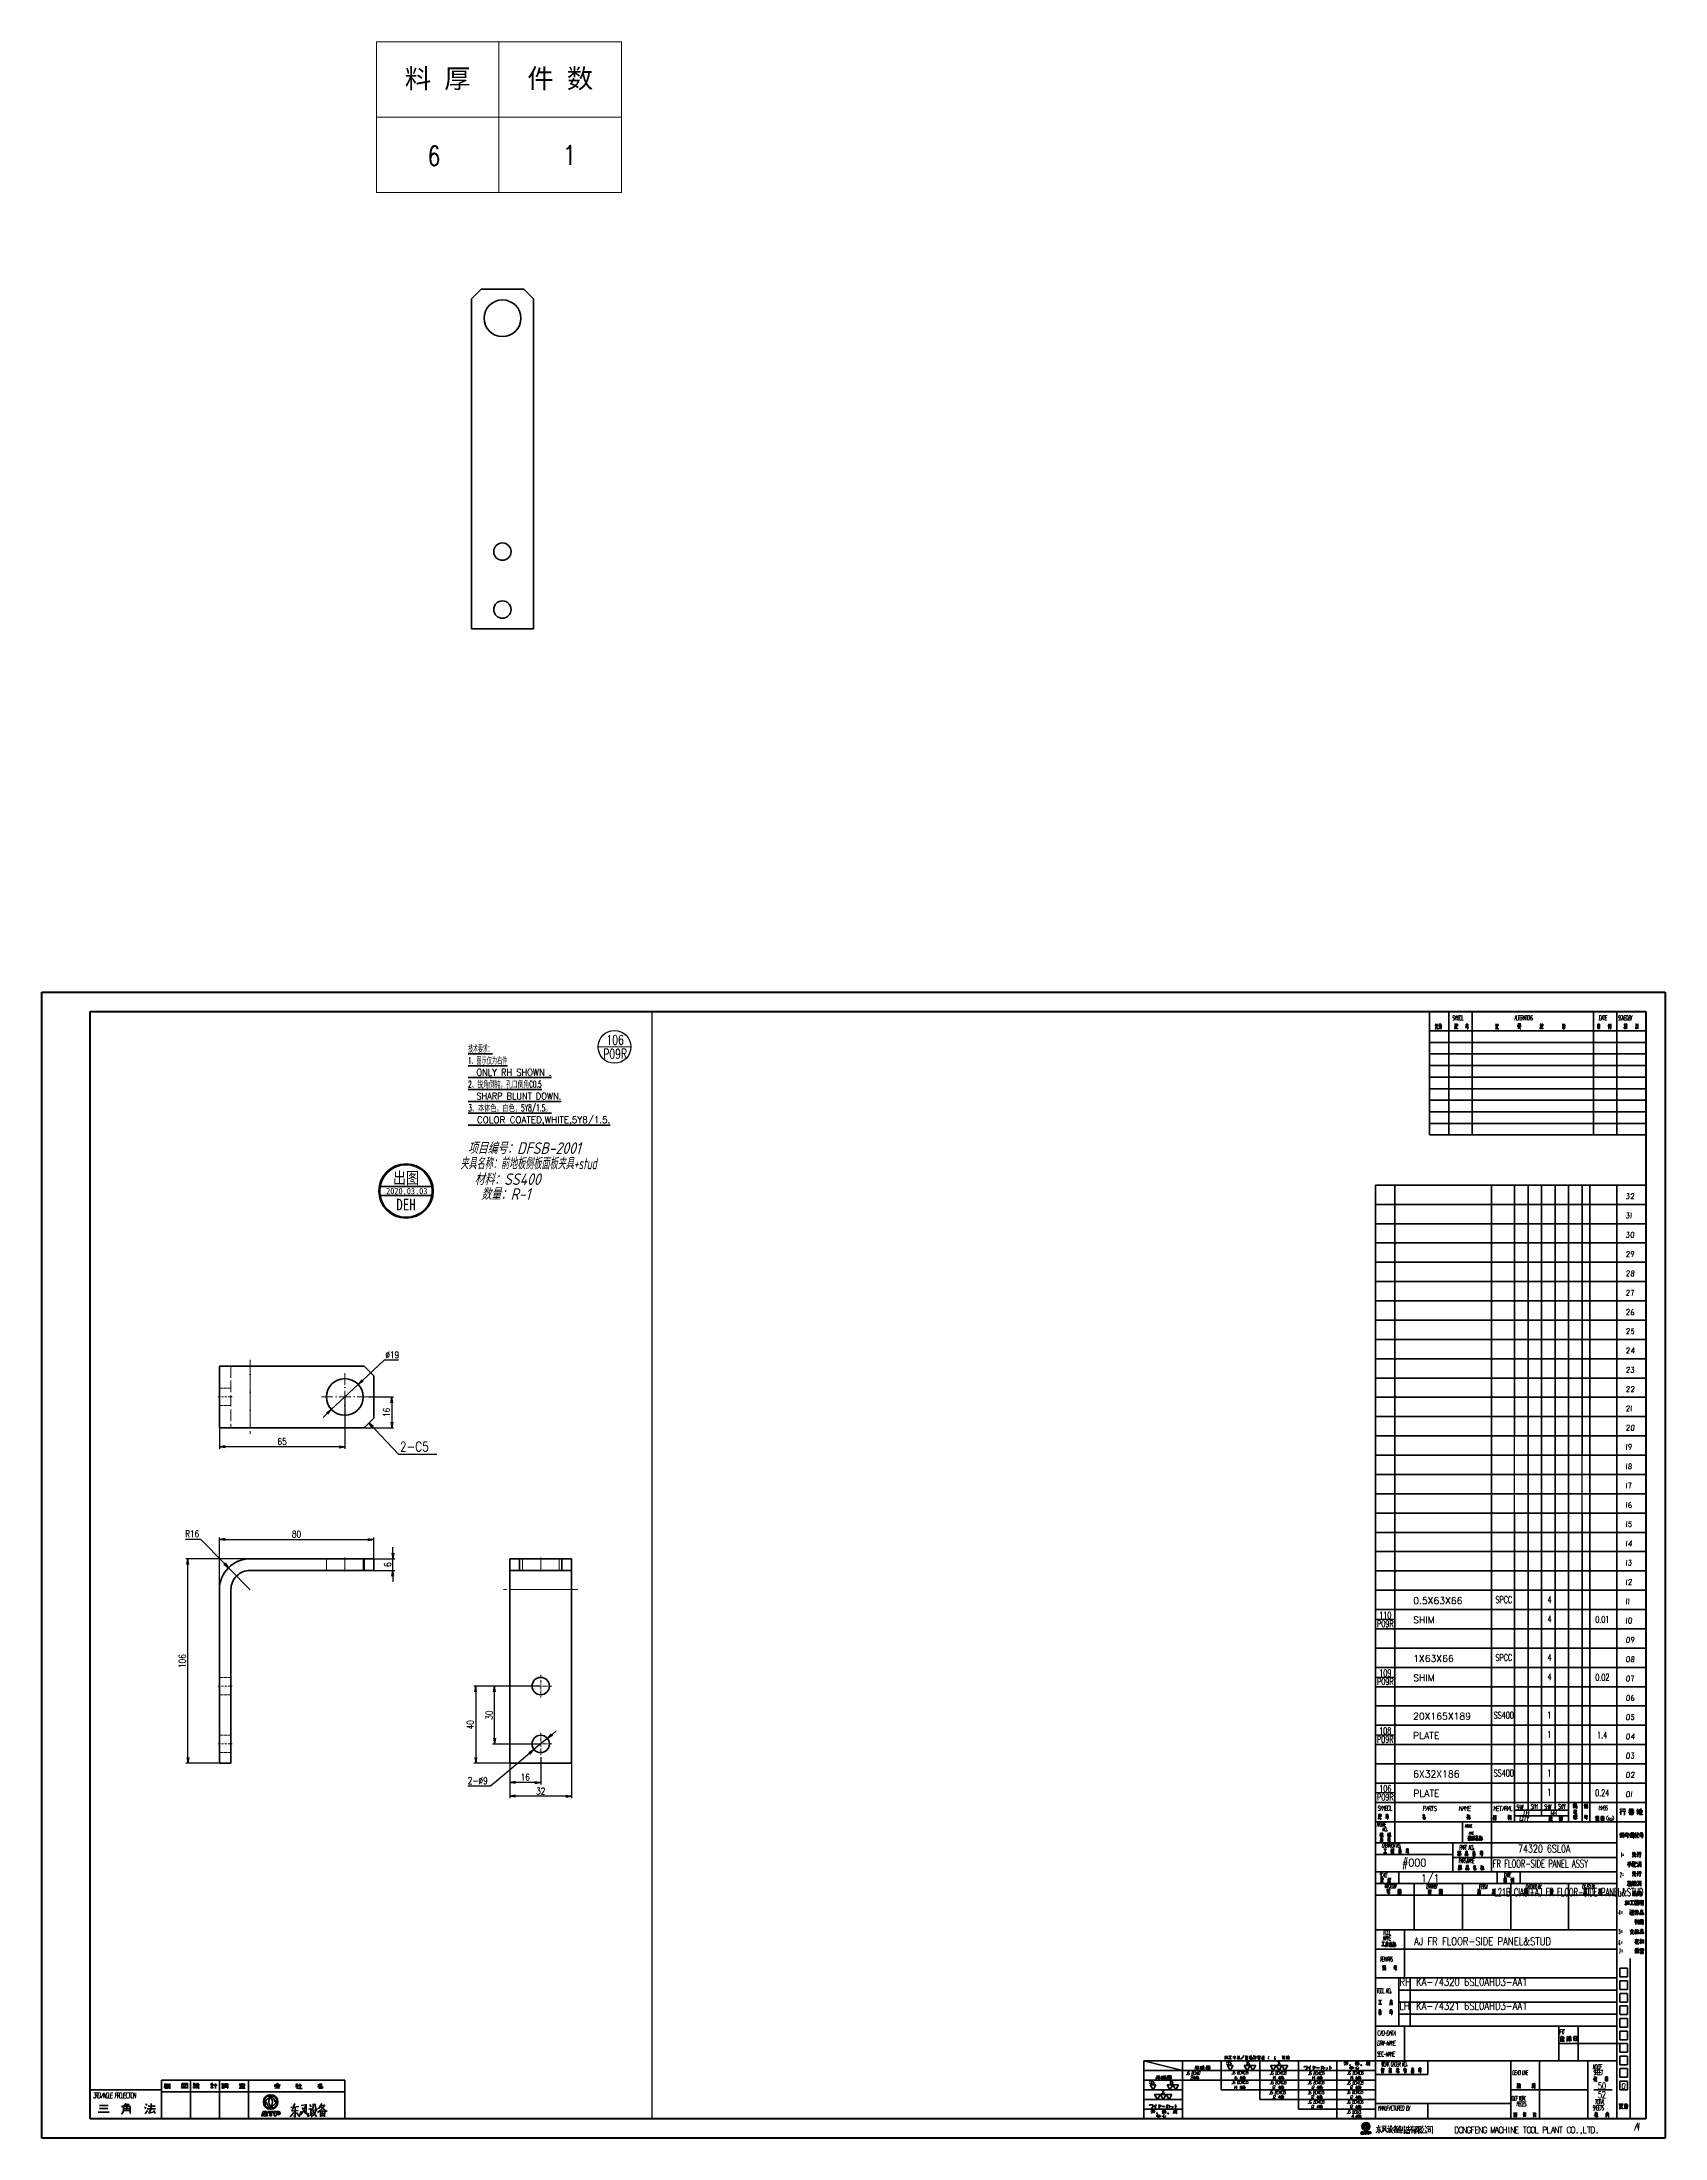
# Model space of a CAD drawing. Header units: millimetres. Extents: x 1333 to 104182, y -62616 to -5704.
# Drawn here: x 49722 to 50563, y -62616 to -61530 of the extents above; entities that cross this region are included whole.
import ezdxf
from ezdxf.enums import TextEntityAlignment as Align

# ---------------------------------------------------------------- set-up
doc = ezdxf.new("R2010")
doc.units = ezdxf.units.MM
doc.header["$LTSCALE"] = 0.5
doc.linetypes.add('DASHDOT', pattern=[18.5, 12, -3, 0.5, -3])
doc.linetypes.add('DASHED', pattern=[15, 12, -3])
for name, color, linetype in [('08', 1, 'Continuous'), ('11', 3, 'Continuous'), ('\\M+195B6\\M+18E9A', 4, 'Continuous'), ('SHM_LABEL', 40, 'Continuous')]:
    doc.layers.add(name, color=color, linetype=linetype)
doc.layers.add('\\M+1907D\\M+19867\\M+195E2\\M+18F95\\M+190FC', color=7, linetype='Continuous', plot=False)
for name, color, linetype, lineweight in [('TEXT', 1, 'Continuous', 35), ('材质&数量层', 1, 'Continuous', 9), ('标注线', 3, 'Continuous', 18)]:
    doc.layers.add(name, color=color, linetype=linetype, lineweight=lineweight)
doc.styles.add('DIM', font='romans.shx', dxfattribs={"width": 0.8, "bigfont": 'bigfont.shx'})
doc.styles.add('GB', font='gbeitc.shx', dxfattribs={"bigfont": 'gbcbig.shx'})
doc.styles.add('KAI', font='simplex.shx', dxfattribs={"width": 0.8, "bigfont": 'extfont.shx'})
doc.styles.get("Standard").update_dxf_attribs({"font": 'simplex.shx'})
doc.styles.add('国标', font='simfang.ttf', dxfattribs={"width": 0.8})
doc.dimstyles.new('KAI', dxfattribs={"dimtxt": 3.5, "dimasz": 3, "dimexe": 1, "dimexo": 0, "dimgap": 1, "dimtad": 1, "dimtoh": 1, "dimdsep": 46, "dimtxsty": 'KAI', "dimblk1": 'OPEN', "dimblk2": 'OPEN', "dimsah": 1, "dimcen": 0, "dimclrd": 7, "dimclre": 7, "dimclrt": 140, "dimazin": 2, "dimtfac": 0.7, "dimtix": 1, "dimtmove": 0, "dimatfit": 3, "dimldrblk": 'OPEN', "dimfxl": 0, "dimtvp": 1, "dimtolj": 2, "dimarcsym": 0})

msp = doc.modelspace()

# ---------------------------------------------------------------- texts
at = {"layer": '08', "color": 3, "insert": (49907.605, -62255.324), "char_height": 5, "width": 50.82214, "attachment_point": 1, "style": 'KAI'}
msp.add_mtext('2-C{\\Fsimplex,extfont|c134;5}', dxfattribs=at)
at = {"layer": '11', "color": 3, "lineweight": 13}
for s, width, p, p2 in [('技术要求：', 0.918189, (49942.892, -62053.246), (49955.593, -62053.246)), ('1、图示仅为右件', 0.903226, (49942.892, -62059.399), (49963.214, -62059.399)), ('2、锐角倒钝，孔口倒角C0.5', 0.862751, (49942.892, -62071.706), (49980.997, -62071.706)), ('  ONLY RH SHOWN .', 0.782818, (49942.892, -62065.552), (49986.077, -62065.552)), ('3、本体色，白色，5Y8/1.5。', 0.855158, (49942.892, -62084.012), (49986.077, -62084.012)), ('  SHARP BLUNT DOWN.', 0.776399, (49942.892, -62077.859), (49991.158, -62077.859)), ('  COLOR COATED,WHITE,5Y8/1.5.', 0.843542, (49942.892, -62090.165), (50016.561, -62090.165))]:
    msp.add_text(s, height=3.5, dxfattribs=dict(at, width=width)).set_placement(p, p2, align=Align.FIT)
at = {"layer": 'SHM_LABEL', "width": 0.7}
for s, p in [('SPCC', (50479.517, -62337.153)), ('4', (50503.161, -62337.153)), ('4', (50503.161, -62347.153)), ('0.01', (50530.562, -62347.403)), ('SPCC', (50479.517, -62367.153)), ('4', (50503.161, -62367.153)), ('4', (50503.161, -62377.153)), ('0.02', (50530.562, -62377.403)), ('SS400', (50479.488, -62397.05)), ('1', (50503.077, -62397.105)), ('1', (50503.077, -62407.105)), ('1.4', (50530.477, -62407.356)), ('SS400', (50479.488, -62427.05)), ('1', (50503.132, -62427.05)), ('1', (50503.132, -62437.05)), ('0.24', (50530.532, -62437.301))]:
    msp.add_text(s, height=3.5, dxfattribs=at).set_placement(p, align=Align.MIDDLE_CENTER)
for s, p in [('P09R', (50418.144, -62351.393)), ('110', (50418.144, -62346.924)), ('P09R', (50418.144, -62381.393)), ('109', (50418.144, -62376.924)), ('108', (50418.059, -62406.877)), ('P09R', (50418.059, -62411.346)), ('P09R', (50418.114, -62441.291)), ('106', (50418.114, -62436.822)), ('50', (50530.408, -62590.956)), ('52', (50530.372, -62595.549))]:
    msp.add_text(s, height=3.5, dxfattribs=at).set_placement(p, align=Align.CENTER)
at = {"layer": 'SHM_LABEL', "style": 'KAI', "width": 0.9}
for s, p in [('#000', (50433.067, -62473.779)), ('1/1', (50441.353, -62481.857))]:
    msp.add_text(s, height=4, dxfattribs=at).set_placement(p, align=Align.MIDDLE)
at = {"layer": 'SHM_LABEL', "style": 'KAI'}
for s, width, p in [('74320 6SL0A', 0.75, (50486.919, -62469.497)), ('FR FLOOR-SIDE PANEL ASSY', 0.6, (50473.801, -62477.222)), ('RH', 0.8, (50425.422, -62538.529)), ('KA-74320 6SL0AHD3-AA1', 0.8, (50434.067, -62538.529)), ('LH', 0.8, (50425.422, -62551.029)), ('KA-74321 6SL0AHD3-AA1', 0.8, (50434.067, -62551.029))]:
    msp.add_text(s, height=4, dxfattribs=dict(at, width=width)).set_placement(p, align=Align.BOTTOM_LEFT)
at = {"layer": 'SHM_LABEL', "width": 0.6}
msp.add_text('L21B CIASI+AJ FR FLOOR-SIDE PANEL&STUD', height=4, dxfattribs=at).set_placement((50474.535, -62492.004), align=Align.BOTTOM_LEFT)
at = {"layer": 'SHM_LABEL', "style": 'KAI', "width": 0.8}
msp.add_text('AJ FR FLOOR-SIDE PANEL&STUD', height=4, dxfattribs=at).set_placement((50433.067, -62516.279))
at = {"layer": 'SHM_LABEL', "char_height": 3.5, "width": 38.84355, "attachment_point": 1}
for s, insert in [('0.5X63X66', (50432.589, -62335.912)), ('SHIM', (50432.589, -62345.912)), ('1X63X66', (50432.589, -62365.912)), ('SHIM', (50432.589, -62375.912)), ('20X165X189', (50432.505, -62395.864)), ('PLATE', (50432.505, -62405.864)), ('6X32X186', (50432.56, -62425.809)), ('PLATE', (50432.56, -62435.809))]:
    msp.add_mtext(s, dxfattribs=dict(at, insert=insert))
at = {"layer": 'TEXT', "linetype": 'Continuous', "lineweight": 9, "width": 0.7}
for s, p in [('106', (50019.067, -62049.476)), ('P09R', (50019.067, -62056.683))]:
    msp.add_text(s, height=5, dxfattribs=at).set_placement(p, align=Align.CENTER)
at = {"layer": '材质&数量层', "style": 'GB'}
for s, p in [('项目编号：DFSB-2001', (49971.977, -62102.771)), ('材料：SS400', (49963.318, -62118.874)), ('数量：R-1', (49962.371, -62126.578))]:
    msp.add_text(s, height=6, dxfattribs=at).set_placement(p, align=Align.MIDDLE)
at = {"layer": '材质&数量层', "style": 'GB', "width": 0.7}
msp.add_text('夹具名称：前地板侧板面板夹具+stud', height=6, dxfattribs=at).set_placement((49974.203, -62110.713), align=Align.MIDDLE)

# ---------------------------------------------------------------- blocks, each defined once
blk = doc.blocks.new('_Open')
at = {"color": 0, "linetype": 'ByBlock', "lineweight": -2}
for p, q in [((-1, 0.17), (0, 0)), ((-1, -0.17), (0, 0)), ((0, 0), (-1, 0))]:
    blk.add_line(p, q, dxfattribs=at)
blk = doc.blocks.new('*D152')
at = {"layer": '08', "color": 7, "lineweight": -2, "transparency": 16777216}
for p, q in [((49830, -62316), (49796.6, -62316)), ((49797.6, -62419), (49797.6, -62319)), ((49814, -62422), (49796.6, -62422))]:
    blk.add_line(p, q, dxfattribs=at)
at = {"layer": 'Defpoints', "color": 0, "transparency": 16777216}
for p in [(49797.6, -62316), (49830, -62316), (49814, -62422)]:
    blk.add_point(p, dxfattribs=at)
at = {"layer": '08', "color": 7, "lineweight": -2, "transparency": 16777216, "xscale": 3, "yscale": 3, "zscale": 3}
for p, rotation in [((49797.6, -62316), 90), ((49797.6, -62422), 270)]:
    blk.add_blockref('_Open', p, dxfattribs=dict(at, rotation=rotation))
at = {"layer": '08', "color": 140, "transparency": 16777216, "insert": (49794.8, -62369), "char_height": 3.5, "attachment_point": 5, "rotation": 90, "style": 'KAI'}
blk.add_mtext('\\A2;106', dxfattribs=at)
blk = doc.blocks.new('*D153')
at = {"layer": '08', "color": 7, "lineweight": -2, "transparency": 16777216}
for p, q in [((49814, -62332), (49814, -62304.9)), ((49817, -62305.9), (49891, -62305.9)), ((49894, -62316), (49894, -62304.9))]:
    blk.add_line(p, q, dxfattribs=at)
at = {"layer": 'Defpoints', "color": 0, "transparency": 16777216}
for p in [(49894, -62305.9), (49894, -62316), (49814, -62332)]:
    blk.add_point(p, dxfattribs=at)
at = {"layer": '08', "color": 7, "lineweight": -2, "transparency": 16777216, "xscale": 3, "yscale": 3, "zscale": 3, "rotation": 180}
blk.add_blockref('_Open', (49814, -62305.9), dxfattribs=at)
at = {"layer": '08', "color": 7, "lineweight": -2, "transparency": 16777216, "xscale": 3, "yscale": 3, "zscale": 3}
blk.add_blockref('_Open', (49894, -62305.9), dxfattribs=at)
at = {"layer": '08', "color": 140, "transparency": 16777216, "insert": (49854, -62303.2), "char_height": 3.5, "attachment_point": 5, "style": 'KAI'}
blk.add_mtext('\\A2;80', dxfattribs=at)
blk = doc.blocks.new('*D154')
at = {"layer": '08', "color": 7, "lineweight": -2, "transparency": 16777216}
for p, q in [((49796.5, -62305.8), (49804.2, -62305.8)), ((49804.2, -62305.8), (49816.7, -62318.4)), ((49830, -62332), (49818.8, -62320.6))]:
    blk.add_line(p, q, dxfattribs=at)
at = {"layer": 'Defpoints', "color": 0, "transparency": 16777216}
for p in [(49818.8, -62320.6), (49830, -62332)]:
    blk.add_point(p, dxfattribs=at)
at = {"layer": '08', "color": 7, "lineweight": -2, "transparency": 16777216, "xscale": 3, "yscale": 3, "zscale": 3, "rotation": 314.5498528367813}
blk.add_blockref('_Open', (49818.8, -62320.6), dxfattribs=at)
at = {"layer": '08', "color": 140, "transparency": 16777216, "insert": (49799.9, -62303), "char_height": 3.5, "attachment_point": 5, "style": 'KAI'}
blk.add_mtext('\\A2;R16', dxfattribs=at)
blk = doc.blocks.new('*D155')
at = {"layer": '08', "color": 7, "lineweight": -2, "transparency": 16777216}
for p, q in [((49894, -62316), (49904.9, -62316)), ((49903.9, -62313), (49903.9, -62310)), ((49903.9, -62322), (49903.9, -62316)), ((49894, -62322), (49904.9, -62322)), ((49903.9, -62325), (49903.9, -62328))]:
    blk.add_line(p, q, dxfattribs=at)
at = {"layer": 'Defpoints', "color": 0, "transparency": 16777216}
for p in [(49894, -62316), (49903.9, -62316), (49894, -62322)]:
    blk.add_point(p, dxfattribs=at)
at = {"layer": '08', "color": 7, "lineweight": -2, "transparency": 16777216, "xscale": 3, "yscale": 3, "zscale": 3}
for p, rotation in [((49903.9, -62316), 270), ((49903.9, -62322), 90)]:
    blk.add_blockref('_Open', p, dxfattribs=dict(at, rotation=rotation))
at = {"layer": '08', "color": 140, "transparency": 16777216, "insert": (49901.2, -62319), "char_height": 3.5, "attachment_point": 5, "rotation": 90, "style": 'KAI'}
blk.add_mtext('\\A2;6', dxfattribs=at)
blk = doc.blocks.new('*D156')
at = {"layer": '08', "color": 7, "lineweight": -2, "transparency": 16777216}
for p, q in [((49980.5, -62382), (49955.5, -62382)), ((49956.5, -62409), (49956.5, -62385)), ((49980.5, -62412), (49955.5, -62412))]:
    blk.add_line(p, q, dxfattribs=at)
at = {"layer": 'Defpoints', "color": 0, "transparency": 16777216}
for p in [(49956.5, -62382), (49980.5, -62382), (49980.5, -62412)]:
    blk.add_point(p, dxfattribs=at)
at = {"layer": '08', "color": 7, "lineweight": -2, "transparency": 16777216, "xscale": 3, "yscale": 3, "zscale": 3}
for p, rotation in [((49956.5, -62382), 90), ((49956.5, -62412), 270)]:
    blk.add_blockref('_Open', p, dxfattribs=dict(at, rotation=rotation))
at = {"layer": '08', "color": 140, "transparency": 16777216, "insert": (49953.8, -62397), "char_height": 3.5, "attachment_point": 5, "rotation": 90, "style": 'KAI'}
blk.add_mtext('\\A2;30', dxfattribs=at)
blk = doc.blocks.new('*D157')
at = {"layer": '08', "color": 7, "lineweight": -2, "transparency": 16777216}
for p, q in [((49961.5, -62382), (49945.8, -62382)), ((49946.8, -62385), (49946.8, -62419)), ((49964.5, -62422), (49945.8, -62422))]:
    blk.add_line(p, q, dxfattribs=at)
at = {"layer": 'Defpoints', "color": 0, "transparency": 16777216}
for p in [(49961.5, -62382), (49946.8, -62422), (49964.5, -62422)]:
    blk.add_point(p, dxfattribs=at)
at = {"layer": '08', "color": 7, "lineweight": -2, "transparency": 16777216, "xscale": 3, "yscale": 3, "zscale": 3}
for p, rotation in [((49946.8, -62382), 90), ((49946.8, -62422), 270)]:
    blk.add_blockref('_Open', p, dxfattribs=dict(at, rotation=rotation))
at = {"layer": '08', "color": 140, "transparency": 16777216, "insert": (49944, -62402), "char_height": 3.5, "attachment_point": 5, "rotation": 90, "style": 'KAI'}
blk.add_mtext('\\A2;40', dxfattribs=at)
blk = doc.blocks.new('*D158')
at = {"layer": '08', "color": 7, "lineweight": -2, "transparency": 16777216}
for p, q in [((49964.5, -62422), (49964.5, -62432.9)), ((49980.5, -62418.8), (49980.5, -62432.9)), ((49977.5, -62431.9), (49967.5, -62431.9))]:
    blk.add_line(p, q, dxfattribs=at)
at = {"layer": 'Defpoints', "color": 0, "transparency": 16777216}
for p in [(49964.5, -62422), (49980.5, -62418.8), (49964.5, -62431.9)]:
    blk.add_point(p, dxfattribs=at)
at = {"layer": '08', "color": 7, "lineweight": -2, "transparency": 16777216, "xscale": 3, "yscale": 3, "zscale": 3, "rotation": 180}
blk.add_blockref('_Open', (49964.5, -62431.9), dxfattribs=at)
at = {"layer": '08', "color": 7, "lineweight": -2, "transparency": 16777216, "xscale": 3, "yscale": 3, "zscale": 3}
blk.add_blockref('_Open', (49980.5, -62431.9), dxfattribs=at)
at = {"layer": '08', "color": 140, "transparency": 16777216, "insert": (49972.5, -62429.2), "char_height": 3.5, "attachment_point": 5, "style": 'KAI'}
blk.add_mtext('\\A2;16', dxfattribs=at)
blk = doc.blocks.new('*D159')
at = {"layer": '08', "color": 7, "lineweight": -2, "transparency": 16777216}
for p, q in [((49964.5, -62422), (49964.5, -62440.1)), ((49996.5, -62422), (49996.5, -62440.1)), ((49993.5, -62439.1), (49967.5, -62439.1))]:
    blk.add_line(p, q, dxfattribs=at)
at = {"layer": 'Defpoints', "color": 0, "transparency": 16777216}
for p in [(49964.5, -62422), (49996.5, -62422), (49964.5, -62439.1)]:
    blk.add_point(p, dxfattribs=at)
at = {"layer": '08', "color": 7, "lineweight": -2, "transparency": 16777216, "xscale": 3, "yscale": 3, "zscale": 3, "rotation": 180}
blk.add_blockref('_Open', (49964.5, -62439.1), dxfattribs=at)
at = {"layer": '08', "color": 7, "lineweight": -2, "transparency": 16777216, "xscale": 3, "yscale": 3, "zscale": 3}
blk.add_blockref('_Open', (49996.5, -62439.1), dxfattribs=at)
at = {"layer": '08', "color": 140, "transparency": 16777216, "insert": (49980.5, -62436.4), "char_height": 3.5, "attachment_point": 5, "style": 'KAI'}
blk.add_mtext('\\A2;32', dxfattribs=at)
blk = doc.blocks.new('*D160')
at = {"layer": '08', "color": 7, "lineweight": -2, "transparency": 16777216}
for p, q in [((49986.2, -62407.2), (49988.5, -62405.2)), ((49983.9, -62409.1), (49977, -62414.9)), ((49954.5, -62433.7), (49974.7, -62416.8)), ((49942.7, -62433.7), (49954.5, -62433.7))]:
    blk.add_line(p, q, dxfattribs=at)
at = {"layer": 'Defpoints', "color": 0, "transparency": 16777216}
for p in [(49977, -62414.9), (49983.9, -62409.1)]:
    blk.add_point(p, dxfattribs=at)
at = {"layer": '08', "color": 7, "lineweight": -2, "transparency": 16777216, "xscale": 3, "yscale": 3, "zscale": 3}
for p, rotation in [((49977, -62414.9), 39.88598536793803), ((49983.9, -62409.1), 219.885985367938)]:
    blk.add_blockref('_Open', p, dxfattribs=dict(at, rotation=rotation))
at = {"layer": '08', "color": 140, "transparency": 16777216, "insert": (49947.9, -62431), "char_height": 3.5, "attachment_point": 5, "style": 'KAI'}
blk.add_mtext('\\A2;2-%%c9', dxfattribs=at)
blk = doc.blocks.new('*D161')
at = {"layer": '08', "color": 7, "lineweight": -2, "transparency": 16777216}
for p, q in [((49899.4, -62213), (49888.1, -62223.6)), ((49906.8, -62213), (49899.4, -62213)), ((49872, -62238.6), (49885.9, -62225.6)), ((49869.9, -62240.6), (49867.7, -62242.7))]:
    blk.add_line(p, q, dxfattribs=at)
at = {"layer": 'Defpoints', "color": 0, "transparency": 16777216}
for p in [(49885.9, -62225.6), (49872, -62238.6)]:
    blk.add_point(p, dxfattribs=at)
at = {"layer": '08', "color": 7, "lineweight": -2, "transparency": 16777216, "xscale": 3, "yscale": 3, "zscale": 3}
for p, rotation in [((49885.9, -62225.6), 223.0339862029574), ((49872, -62238.6), 43.03398620295744)]:
    blk.add_blockref('_Open', p, dxfattribs=dict(at, rotation=rotation))
at = {"layer": '08', "color": 140, "transparency": 16777216, "insert": (49903.6, -62210.3), "char_height": 3.5, "attachment_point": 5, "style": 'KAI'}
blk.add_mtext('\\A2;∅19', dxfattribs=at)
blk = doc.blocks.new('*D162')
at = {"layer": '08', "color": 7, "lineweight": -2, "transparency": 16777216}
for p, q in [((49879, -62232.1), (49879, -62258.9)), ((49814, -62248.1), (49814, -62258.9)), ((49876, -62257.9), (49817, -62257.9))]:
    blk.add_line(p, q, dxfattribs=at)
at = {"layer": 'Defpoints', "color": 0, "transparency": 16777216}
for p in [(49879, -62232.1), (49814, -62248.1), (49814, -62257.9)]:
    blk.add_point(p, dxfattribs=at)
at = {"layer": '08', "color": 7, "lineweight": -2, "transparency": 16777216, "xscale": 3, "yscale": 3, "zscale": 3, "rotation": 180}
blk.add_blockref('_Open', (49814, -62257.9), dxfattribs=at)
at = {"layer": '08', "color": 7, "lineweight": -2, "transparency": 16777216, "xscale": 3, "yscale": 3, "zscale": 3}
blk.add_blockref('_Open', (49879, -62257.9), dxfattribs=at)
at = {"layer": '08', "color": 140, "transparency": 16777216, "insert": (49846.5, -62255.2), "char_height": 3.5, "attachment_point": 5, "style": 'KAI'}
blk.add_mtext('\\A2;65', dxfattribs=at)
blk = doc.blocks.new('*D163')
at = {"layer": '08', "color": 7, "lineweight": -2, "transparency": 16777216}
for p, q in [((49891.3, -62232.1), (49904.3, -62232.1)), ((49903.3, -62235.1), (49903.3, -62245.1)), ((49889, -62248.1), (49904.3, -62248.1))]:
    blk.add_line(p, q, dxfattribs=at)
at = {"layer": 'Defpoints', "color": 0, "transparency": 16777216}
for p in [(49891.3, -62232.1), (49889, -62248.1), (49903.3, -62248.1)]:
    blk.add_point(p, dxfattribs=at)
at = {"layer": '08', "color": 7, "lineweight": -2, "transparency": 16777216, "xscale": 3, "yscale": 3, "zscale": 3}
for p, rotation in [((49903.3, -62232.1), 90), ((49903.3, -62248.1), 270)]:
    blk.add_blockref('_Open', p, dxfattribs=dict(at, rotation=rotation))
at = {"layer": '08', "color": 140, "transparency": 16777216, "insert": (49900.6, -62240.1), "char_height": 3.5, "attachment_point": 5, "rotation": 90, "style": 'KAI'}
blk.add_mtext('\\A2;16', dxfattribs=at)
blk = doc.blocks.new('A$C32A078D3')
at = {"color": 1, "lineweight": 35, "ltscale": 0.033501}
for p, q in [((-157.6, 2), (-157.2, 3.3)), ((-155.9, 2), (-156.2, 3.3))]:
    blk.add_line(p, q, dxfattribs=at)
at = {"color": 1, "lineweight": 35, "ltscale": 0.012999}
for p, q in [((-157.6, 2), (-157.1, 2)), ((-153.5, 2), (-154, 2))]:
    blk.add_line(p, q, dxfattribs=at)
at = {"color": 1, "lineweight": 35, "ltscale": 0.015572}
blk.add_line((-157.3, 2.6), (-157.1, 2), dxfattribs=at)
at = {"color": 1, "lineweight": 35, "ltscale": 0.010399}
blk.add_line((-157.2, 3.3), (-156.8, 3.3), dxfattribs=at)
at = {"color": 1, "lineweight": 35, "ltscale": 0.02333}
blk.add_line((-157.2, 2.9), (-157, 2), dxfattribs=at)
at = {"color": 1, "lineweight": 35, "ltscale": 0.011699}
blk.add_line((-156.5, 2), (-157, 2), dxfattribs=at)
at = {"color": 1, "lineweight": 35, "ltscale": 0.007084}
blk.add_line((-156.8, 3.3), (-156.7, 3), dxfattribs=at)
at = {"color": 1, "lineweight": 35, "ltscale": 0.007197}
blk.add_line((-156.6, 3.3), (-156.7, 3), dxfattribs=at)
at = {"color": 1, "lineweight": 35, "ltscale": 0.003944}
blk.add_line((-156.6, 2.9), (-156.7, 2.8), dxfattribs=at)
at = {"color": 1, "lineweight": 35, "ltscale": 0.019706}
blk.add_line((-156.7, 2.8), (-156.5, 2), dxfattribs=at)
at = {"color": 1, "lineweight": 35, "ltscale": 0.010326}
blk.add_line((-156.2, 3.3), (-156.6, 3.3), dxfattribs=at)
at = {"color": 1, "lineweight": 35, "ltscale": 0.023684}
blk.add_line((-156.4, 2), (-156.6, 2.9), dxfattribs=at)
at = {"color": 1, "lineweight": 35, "ltscale": 0.012134}
blk.add_line((-155.9, 2), (-156.4, 2), dxfattribs=at)
at = {"color": 1, "lineweight": 35, "ltscale": 0.041595}
blk.add_line((-155.9, 3.3), (-154.2, 3.3), dxfattribs=at)
at = {"color": 1, "lineweight": 35, "ltscale": 0.011698}
for p, q in [((-155.9, 3.3), (-155.9, 2.8)), ((-154.2, 3.3), (-154.2, 2.8))]:
    blk.add_line(p, q, dxfattribs=at)
at = {"color": 1, "lineweight": 35, "ltscale": 0.016609}
for p, q in [((-155.9, 2.8), (-155.3, 3.2)), ((-154.2, 2.8), (-154.8, 3.2))]:
    blk.add_line(p, q, dxfattribs=at)
at = {"color": 1, "lineweight": 35, "ltscale": 0.029246}
for p, q in [((-155.3, 2), (-155.3, 3.2)), ((-154.8, 2), (-154.8, 3.2))]:
    blk.add_line(p, q, dxfattribs=at)
at = {"color": 1, "lineweight": 35, "ltscale": 0.012997}
blk.add_line((-155.3, 2), (-154.8, 2), dxfattribs=at)
at = {"color": 1, "lineweight": 35, "ltscale": 0.029897}
blk.add_line((-154, 3.3), (-152.8, 3.3), dxfattribs=at)
at = {"color": 1, "lineweight": 35, "ltscale": 0.032496}
blk.add_line((-154, 2), (-154, 3.3), dxfattribs=at)
at = {"color": 1, "lineweight": 35, "ltscale": 0.011917}
for p, q in [((-153.5, 3.1), (-153, 3.1)), ((-153.5, 2.6), (-153, 2.6))]:
    blk.add_line(p, q, dxfattribs=at)
at = {"color": 1, "lineweight": 35, "ltscale": 0.012998}
blk.add_line((-153.5, 2.6), (-153.5, 3.1), dxfattribs=at)
at = {"color": 1, "lineweight": 35, "ltscale": 0.016898}
blk.add_line((-153.5, 2.4), (-152.8, 2.4), dxfattribs=at)
at = {"color": 1, "lineweight": 35, "ltscale": 0.009099}
blk.add_line((-153.5, 2), (-153.5, 2.4), dxfattribs=at)
at = {"color": 7, "lineweight": 13}
for points in [[(-148.7, 4), (-149.8, 2.7)], [(-149.6, 5.5), (-147, 5.8)], [(-148.3, 6.7), (-149.2, 4.4)], [(-149.2, 4.4), (-147.3, 4.6)], [(-148.2, 2.6), (-148.6, 3.1)], [(-148.2, 5.4), (-148.2, 2.6)], [(-147.7, 4), (-147, 3)], [(-146.4, 3.8), (-146.9, 2.7)], [(-146.3, 4.3), (-146.4, 3.8)], [(-146.2, 6.5), (-146.3, 4.3)], [(-146.3, 3.3), (-145.4, 4.6)], [(-146.2, 6.1), (-144.6, 6.2)], [(-146, 5.5), (-144.7, 3.6)], [(-145.4, 4.6), (-144.9, 5.8)], [(-144.6, 6.5), (-144.6, 4.3)], [(-144.6, 4.3), (-144.4, 3.6)], [(-144.4, 3.6), (-143.9, 2.7)], [(-143.1, 5.1), (-143.9, 4.9)], [(-143.9, 2.7), (-143.9, 3.8)], [(-143.4, 6.3), (-143, 5.7)], [(-142.6, 3.9), (-143.4, 3)], [(-143.1, 3.3), (-143.1, 5.2)], [(-143, 2.7), (-142.3, 3.2)], [(-142.5, 5.2), (-142.8, 4.6)], [(-142.3, 5.7), (-142.5, 5.2)], [(-142.5, 4.6), (-141.5, 4.7)], [(-142.4, 4.3), (-141.3, 2.7)], [(-142.3, 6.5), (-142.3, 5.7)], [(-142.3, 6.3), (-141.7, 6.4)], [(-142.3, 3.2), (-141.8, 3.8)], [(-141.3, 4.9), (-141.8, 3.8)], [(-141.7, 6.5), (-141.7, 6)], [(-141.7, 6), (-141.6, 5.4)], [(-141.6, 5.4), (-141.4, 5.1)], [(-141.4, 5.1), (-141, 5.1)], [(-141.3, 2.7), (-140.9, 2.7)], [(-138.6, 6.2), (-139.4, 5.3), (-140.2, 4.5), (-141, 4)], [(-140.1, 5.8), (-140.7, 5.1)], [(-139.6, 6.6), (-140.1, 5.8)], [(-140.1, 4.5), (-140.1, 2.7)], [(-140.1, 4.3), (-138.7, 4.5)], [(-138.7, 3.1), (-140.1, 2.9)], [(-140, 6), (-138.7, 6.2)], [(-139.9, 5.7), (-138.2, 4.3), (-137.9, 4.3)], [(-139.9, 3.6), (-138.9, 3.7)], [(-139.4, 4.3), (-139.4, 3.1)], [(-138.6, 4.5), (-138.7, 2.7)], [(-137.8, 6.3), (-137.8, 5.5), (-138.2, 5)], [(-138, 4.7), (-136.4, 4.7)], [(-138, 2.7), (-138, 4), (-136.4, 4), (-136.4, 2.7), (-136.6, 2.7), (-136.8, 2.9)], [(-136.6, 5.8), (-137.8, 5.8)], [(-137.2, 2.4), (-137.2, 6.3)], [(-136, 3.7), (-136, 5.8)], [(-135.2, 6.3), (-135.2, 2.4), (-135.4, 2.4), (-135.6, 2.7)], [(-135.2, 4.5), (-134.6, 4.5), (-134.6, 3.2)], [(-135.2, 2.4), (-134.6, 3.2), (-134, 2.4), (-132.2, 2.4)], [(-134.6, 5.5), (-135, 6)], [(-134.2, 5), (-133.8, 5.5), (-133.8, 6)], [(-132.2, 4.5), (-134, 4.5)], [(-133.8, 5.5), (-132.2, 5.5)], [(-133, 6.3), (-133, 4.5)], [(-131, 6.3), (-131, 5.5), (-132.2, 4)], [(-129.2, 5.8), (-132.2, 5.8)], [(-131.2, 2.4), (-131.2, 4.7), (-129.6, 4.7), (-129.6, 2.4), (-129.8, 2.4), (-130, 2.7)], [(-131.2, 4), (-129.6, 4)], [(-129.6, 3.2), (-131.2, 3.2)], [(-129.2, 2.4), (-129.2, 6), (-128.2, 6), (-128.2, 5.5), (-128.8, 4.7), (-128.2, 4), (-128.2, 3.2), (-128.8, 3.2)], [(-128, 2.4), (-127.6, 2.4), (-127.2, 2.9)], [(-127.8, 4.5), (-126.4, 4.5), (-126.4, 6), (-127.8, 6), (-127.8, 2.4)], [(-126.4, 5.2), (-127.8, 5.2)], [(-126.2, 2.4), (-127.2, 3.7), (-127.2, 4.5)], [(-126.8, 3.2), (-126.2, 4)], [(-126.2, 5), (-125.3, 6.3)], [(-124.9, 5.2), (-126, 2.9), (-126, 2.7), (-123.5, 2.7)], [(-123.3, 5), (-124.3, 6.3)], [(-123.5, 2.4), (-123.5, 2.9), (-124.3, 4)], [(-120.9, 2.7), (-120.7, 2.4), (-120.5, 2.4), (-120.5, 6), (-123.3, 6)], [(-122.9, 5.2), (-121.3, 5.2)], [(-107.8, 5.8), (-108.7, 5.8), (-108.7, 2.6)], [(-108.7, 2.6), (-107.8, 2.6)], [(-107.8, 5.8), (-107.5, 5.7), (-107.3, 5.4), (-107.2, 5.1), (-107.1, 4.6)], [(-107.8, 2.6), (-107.5, 2.7), (-107.3, 3), (-107.2, 3.3), (-107.1, 3.8)], [(-107.1, 3.8), (-107.1, 4.6)], [(-104.6, 5.8), (-104.6, 2.6)], [(-104.6, 5.8), (-102.9, 2.6)], [(-102.9, 5.8), (-102.9, 2.6)], [(-102.5, 5), (-102.6, 4.5)], [(-102.6, 3.9), (-102.6, 4.5)], [(-102.6, 3.9), (-102.5, 3.5)], [(-102.5, 5), (-102.4, 5.4)], [(-102.5, 3.5), (-102.4, 3)], [(-102.4, 5.4), (-102.1, 5.7)], [(-102.4, 3), (-102.1, 2.7)], [(-101.8, 5.8), (-102.1, 5.7)], [(-102.1, 2.7), (-101.8, 2.6)], [(-101.8, 5.8), (-101.4, 5.8)], [(-101.4, 2.6), (-101.8, 2.6)], [(-101.4, 5.8), (-101.1, 5.7), (-100.8, 5.4), (-100.7, 5)], [(-100.7, 3.5), (-100.7, 3.9), (-101.4, 3.9)], [(-101.4, 2.6), (-101.1, 2.7), (-100.8, 3), (-100.7, 3.5)], [(-100.3, 5.8), (-98.8, 5.8)], [(-100.3, 5.8), (-100.3, 2.6)], [(-99.3, 4.3), (-100.3, 4.3)], [(-98.2, 5.8), (-96.7, 5.8)], [(-98.2, 5.8), (-98.2, 2.6), (-96.7, 2.6)], [(-97.2, 4.3), (-98.2, 4.3)], [(-96.3, 5.8), (-96.3, 2.6)], [(-96.3, 5.8), (-94.6, 2.6)], [(-94.6, 5.8), (-94.6, 2.6)], [(-94.2, 5), (-94.3, 4.5)], [(-94.3, 3.9), (-94.3, 4.5)], [(-94.3, 3.9), (-94.2, 3.5)], [(-94.2, 5), (-94.1, 5.4)], [(-94.2, 3.5), (-94.1, 3)], [(-94.1, 5.4), (-93.8, 5.7)], [(-94.1, 3), (-93.8, 2.7)], [(-93.5, 5.8), (-93.8, 5.7)], [(-93.8, 2.7), (-93.5, 2.6)], [(-93.5, 5.8), (-93.1, 5.8)], [(-93.1, 2.6), (-93.5, 2.6)], [(-93.1, 5.8), (-92.8, 5.7), (-92.5, 5.4), (-92.4, 5)], [(-92.4, 3.5), (-92.4, 3.9), (-93.1, 3.9)], [(-93.1, 2.6), (-92.8, 2.7), (-92.5, 3), (-92.4, 3.5)], [(-88.2, 5.8), (-89.2, 2.6), (-90.1, 5.8), (-90.1, 2.6)], [(-88.2, 5.8), (-88.2, 2.6)], [(-88, 2.6), (-87.1, 5.8), (-86.1, 2.6)], [(-87.7, 3.7), (-86.5, 3.7)], [(-85.9, 5), (-86, 4.5)], [(-86, 3.9), (-86, 4.5)], [(-86, 3.9), (-85.9, 3.5)], [(-85.9, 5), (-85.8, 5.4)], [(-85.9, 3.5), (-85.8, 3)], [(-85.8, 5.4), (-85.5, 5.7)], [(-85.8, 3), (-85.5, 2.7)], [(-85.2, 5.8), (-85.5, 5.7)], [(-85.5, 2.7), (-85.2, 2.6)], [(-85.2, 5.8), (-84.8, 5.8)], [(-84.8, 2.6), (-85.2, 2.6)], [(-84.8, 5.8), (-84.5, 5.7), (-84.2, 5.4), (-84.1, 5)], [(-84.8, 2.6), (-84.5, 2.7), (-84.2, 3), (-84.1, 3.5)], [(-83.8, 5.8), (-83.8, 2.6)], [(-82.2, 4.3), (-83.8, 4.3)], [(-82.2, 5.8), (-82.2, 2.6)], [(-80.9, 2.6), (-80.9, 5.8)], [(-79.7, 5.8), (-79.7, 2.6)], [(-79.7, 5.8), (-78, 2.6)], [(-78, 5.8), (-78, 2.6)], [(-77.5, 5.8), (-75.9, 5.8)], [(-77.5, 5.8), (-77.5, 2.6), (-75.9, 2.6)], [(-76.4, 4.3), (-77.5, 4.3)], [(-73.5, 5.8), (-71.8, 5.8)], [(-72.6, 2.6), (-72.6, 5.8)], [(-67.1, 5.8), (-67.1, 2.6), (-65.6, 2.6)], [(-61.9, 5.8), (-63.1, 5.8)], [(-63.1, 5.8), (-63.1, 2.6)], [(-63.1, 4.2), (-61.8, 4.2)], [(-61.9, 5.8), (-61.7, 5.6), (-61.4, 5.3), (-61.4, 4.7), (-61.6, 4.4), (-61.8, 4.2)], [(-60.9, 5.8), (-60.9, 2.6), (-59.3, 2.6)], [(-59, 2.6), (-58, 5.8), (-57.1, 2.6)], [(-58.7, 3.7), (-57.4, 3.7)], [(-56.9, 5.8), (-56.9, 2.6)], [(-56.9, 5.8), (-55.2, 2.6)], [(-55.2, 5.8), (-55.2, 2.6)], [(-54.8, 5.8), (-53.1, 5.8)], [(-54, 2.6), (-54, 5.8)], [(-50.7, 5), (-50.5, 5.4)], [(-50.7, 5), (-50.7, 4.5)], [(-50.7, 3.9), (-50.7, 4.5)], [(-50.7, 3.9), (-50.7, 3.5)], [(-50.7, 3.5), (-50.5, 3)], [(-50.5, 5.4), (-50.2, 5.7)], [(-50.5, 3), (-50.2, 2.7)], [(-49.9, 5.8), (-50.2, 5.7)], [(-50.2, 2.7), (-49.9, 2.6)], [(-49.9, 5.8), (-49.5, 5.8)], [(-49.5, 2.6), (-49.9, 2.6)], [(-49.5, 5.8), (-49.2, 5.7), (-49, 5.4), (-48.8, 5)], [(-49.5, 2.6), (-49.2, 2.7), (-49, 3), (-48.8, 3.5)], [(-45.6, 3), (-45.7, 2.8)], [(-45.7, 2.8), (-45.7, 2.7)], [(-45.7, 2.7), (-45.6, 2.6)], [(-45.6, 3), (-45.5, 3)], [(-45.6, 2.6), (-45.5, 2.6)], [(-45.4, 2.8), (-45.5, 3)], [(-45.5, 2.6), (-45.4, 2.7)], [(-45.4, 2.8), (-45.4, 2.7)], [(-43.5, 3), (-43.6, 2.8)], [(-43.6, 2.8), (-43.6, 2.7)], [(-43.6, 2.7), (-43.5, 2.6)], [(-43.5, 3), (-43.4, 3)], [(-43.5, 2.6), (-43.4, 2.6)], [(-43.3, 2.4), (-43.4, 2.2), (-43.5, 2)], [(-43.3, 2.8), (-43.4, 3)], [(-43.4, 2.6), (-43.3, 2.7)], [(-43.3, 2.8), (-43.3, 2.4)], [(-42.2, 5.8), (-42.2, 2.6), (-40.7, 2.6)], [(-40.3, 5.8), (-38.6, 5.8)], [(-39.4, 2.6), (-39.4, 5.8)], [(-37.2, 5.8), (-38.2, 5.8), (-38.2, 2.6)], [(-38.2, 2.6), (-37.2, 2.6)], [(-37.2, 5.8), (-37, 5.7), (-36.8, 5.4), (-36.6, 5.1), (-36.5, 4.6)], [(-37.2, 2.6), (-37, 2.7), (-36.8, 3), (-36.6, 3.3), (-36.5, 3.8)], [(-36.5, 3.8), (-36.5, 4.6)], [(-35.2, 3), (-35.3, 2.8)], [(-35.3, 2.8), (-35.3, 2.7)], [(-35.3, 2.7), (-35.2, 2.6)], [(-35.2, 3), (-35.1, 3)], [(-35.2, 2.6), (-35.1, 2.6)], [(-35, 2.8), (-35.1, 3)], [(-35.1, 2.6), (-35, 2.7)], [(-35, 2.8), (-35, 2.7)]]:
    blk.add_lwpolyline(points, dxfattribs=at)
for points in [[(-133.8, 2.9), (-132.4, 2.9), (-132.4, 4), (-133.8, 4)], [(-122.7, 4.5), (-122.7, 3.2), (-121.5, 3.2), (-121.5, 4.5)], [(-106, 5.8), (-106.2, 5.7), (-106.5, 5.4), (-106.7, 5), (-106.8, 4.5), (-106.8, 3.9), (-106.7, 3.5), (-106.5, 3), (-106.2, 2.7), (-106, 2.6), (-105.5, 2.6), (-105.3, 2.7), (-105, 3), (-104.8, 3.5), (-104.8, 3.9), (-104.8, 4.5), (-104.8, 5), (-105, 5.4), (-105.3, 5.7), (-105.5, 5.8)], [(-70.7, 5.8), (-71, 5.7), (-71.2, 5.4), (-71.4, 5), (-71.5, 4.5), (-71.5, 3.9), (-71.4, 3.5), (-71.2, 3), (-71, 2.7), (-70.7, 2.6), (-70.3, 2.6), (-70, 2.7), (-69.7, 3), (-69.5, 3.5), (-69.5, 3.9), (-69.5, 4.5), (-69.5, 5), (-69.7, 5.4), (-70, 5.7), (-70.3, 5.8)], [(-68.6, 5.8), (-68.9, 5.7), (-69.2, 5.4), (-69.3, 5), (-69.4, 4.5), (-69.4, 3.9), (-69.3, 3.5), (-69.2, 3), (-68.9, 2.7), (-68.6, 2.6), (-68.2, 2.6), (-67.9, 2.7), (-67.6, 3), (-67.5, 3.5), (-67.4, 3.9), (-67.4, 4.5), (-67.5, 5), (-67.6, 5.4), (-67.9, 5.7), (-68.2, 5.8)], [(-47.9, 5.8), (-48.1, 5.7), (-48.4, 5.4), (-48.6, 5), (-48.7, 4.5), (-48.7, 3.9), (-48.6, 3.5), (-48.4, 3), (-48.1, 2.7), (-47.9, 2.6), (-47.5, 2.6), (-47.2, 2.7), (-46.9, 3), (-46.7, 3.5), (-46.7, 3.9), (-46.7, 4.5), (-46.7, 5), (-46.9, 5.4), (-47.2, 5.7), (-47.5, 5.8)]]:
    blk.add_lwpolyline(points, close=True, dxfattribs=at)
at = {"color": 1, "lineweight": 35}
for radius in [2.08, 1.91]:
    blk.add_circle((-155, 6), radius, dxfattribs=at)
for centre, radius, start, end in [((-154.9, 5.3), 1.85, 94.3618, 189.3685), ((-155, 4.7), 1.76, 131.0518, 165.2314), ((-154.5, 6), 1.69, 180, 285.8775), ((-155.6, 6), 1.71, 0, 103.7818), ((-156.2, 6), 1.66, 312.4542, 84.3408), ((-153.9, 6), 1.66, 132.4542, 264.3408), ((-155.2, 6.6), 1.87, 274.9268, 7.678), ((-155, 7.3), 1.76, 311.5828, 344.9375), ((-153, 2.8), 0.26, 270, 90), ((-152.8, 2.8), 0.468, 270, 90)]:
    blk.add_arc(centre, radius, start, end, dxfattribs=at)
blk = doc.blocks.new('999')
at = {"color": 7, "lineweight": 70}
for p, q in [((73402, -11943.1), (73402, -10161.1)), ((73402, -10161.1), (75925, -10161.1)), ((75925, -10161.1), (75925, -11943.1)), ((73477, -11913.1), (73477, -10191.1)), ((73477, -10191.1), (75895, -10191.1)), ((75895, -10191.1), (75895, -11913.1)), ((75895, -11913.1), (73477, -11913.1)), ((75925, -11943.1), (73402, -11943.1))]:
    blk.add_line(p, q, dxfattribs=at)
at = {"color": 7, "lineweight": 35}
for p, q in [((75559, -10191.1), (75559, -10383.1)), ((75589, -10191.1), (75589, -10383.1)), ((75625, -10191.1), (75625, -10383.1)), ((75814, -10191.1), (75814, -10383.1)), ((75850, -10193.7), (75850, -10383.1)), ((75559, -10221.1), (75895, -10221.1)), ((75559, -10239.1), (75895, -10239.1)), ((75895, -10257.1), (75559, -10257.1)), ((75559, -10275.1), (75895, -10275.1)), ((75895, -10293.1), (75559, -10293.1)), ((75559, -10311.1), (75895, -10311.1)), ((75895, -10329.1), (75559, -10329.1)), ((75559, -10347.1), (75895, -10347.1)), ((75895, -10365.1), (75559, -10365.1)), ((75559, -10383.1), (75895, -10383.1)), ((75895, -10461.1), (75475, -10461.1)), ((75895, -10491.1), (75475, -10491.1)), ((75895, -10521.1), (75475, -10521.1)), ((75895, -10551.1), (75475, -10551.1)), ((75895, -10581.1), (75475, -10581.1)), ((75895, -10611.1), (75475, -10611.1)), ((75895, -10641.1), (75475, -10641.1)), ((75895, -10671.1), (75475, -10671.1)), ((75895, -10701.1), (75475, -10701.1)), ((75895, -10731.1), (75475, -10731.1)), ((75895, -10761.1), (75475, -10761.1)), ((75895, -10791.1), (75475, -10791.1)), ((75895, -10821.1), (75475, -10821.1)), ((75895, -10851.1), (75475, -10851.1)), ((75895, -10881.1), (75475, -10881.1)), ((75895, -10911.1), (75475, -10911.1)), ((75895, -10941.1), (75475, -10941.1)), ((75895, -10971.1), (75475, -10971.1)), ((75505, -10971.1), (75505, -11241.1)), ((75505, -10971.1), (75505, -11241.1)), ((75895, -11001.1), (75475, -11001.1)), ((75895, -11031.1), (75475, -11031.1)), ((75895, -11061.1), (75475, -11061.1)), ((75895, -11091.1), (75475, -11091.1)), ((75895, -11121.1), (75475, -11121.1)), ((75895, -11151.1), (75475, -11151.1)), ((75895, -11181.1), (75475, -11181.1)), ((75895, -11211.1), (75475, -11211.1)), ((75895, -11241.1), (75475, -11241.1)), ((75895, -11271.1), (75475, -11271.1)), ((75895, -11301.1), (75475, -11301.1)), ((75895, -11331.1), (75475, -11331.1)), ((75895, -11361.1), (75475, -11361.1)), ((75895, -11391.1), (75475, -11391.1)), ((75895, -11421.1), (75475, -11421.1)), ((75895, -11421.1), (75475, -11421.1)), ((75895, -11421.1), (75475, -11421.1)), ((75691, -11433.1), (75775, -11433.1)), ((75691, -11433.1), (75775, -11433.1)), ((75775, -11442.1), (75691, -11442.1)), ((75775, -11442.1), (75691, -11442.1)), ((75895, -11451.1), (75475, -11451.1)), ((75475, -11451.1), (75475, -11826.6)), ((75895, -11451.1), (75475, -11451.1)), ((75895, -11451.1), (75475, -11451.1)), ((75895, -11451.1), (75475, -11451.1)), ((75655, -11529.1), (75655, -11451.1)), ((75850, -11451.1), (75850, -11913.1)), ((75895, -11451.1), (75895, -11913.1)), ((75850, -11484.1), (75475, -11484.1)), ((75475, -11502.1), (75595, -11502.1)), ((75595, -11506.6), (75850, -11506.6)), ((75850, -11529.1), (75475, -11529.1)), ((75850, -11547.1), (75475, -11547.1)), ((75475, -11565.1), (75850, -11565.1)), ((75535, -11619.1), (75535, -11547.1)), ((75535, -11547.1), (75535, -11619.1)), ((75610, -11619.1), (75610, -11547.1)), ((75685, -11547.1), (75685, -11619.1)), ((75775, -11547.1), (75775, -11619.1)), ((75850, -11619.1), (75475, -11619.1)), ((75520, -11694.1), (75520, -11619.1)), ((75475, -11649.1), (75850, -11649.1)), ((75871, -11913.1), (75871, -11664.1)), ((75850, -11694.1), (75475, -11694.1)), ((75511, -11769.1), (75511, -11694.1)), ((75529, -11769.1), (75529, -11694.1)), ((75850, -11712.9), (75511, -11712.9)), ((75850, -11731.6), (75511, -11731.6)), ((75511, -11750.4), (75850, -11750.4)), ((75850, -11769.1), (75475, -11769.1)), ((75760, -11796.1), (75854.5, -11796.1)), ((75115, -11823.1), (75475.5, -11823.1)), ((75115, -11913.1), (75115, -11823.1)), ((75115, -11823.1), (75175, -11838.1)), ((75175, -11823.1), (75175, -11913.1)), ((75355, -11823.1), (75355, -11883.1)), ((75415, -11823.1), (75415, -11898.1)), ((75475, -11826.6), (75475, -11913.1)), ((75805, -11823.1), (75475.5, -11823.1)), ((75685, -11913.1), (75685, -11823.1)), ((75730, -11913.1), (75730, -11823.1)), ((75805, -11913.1), (75805, -11823.1)), ((73588, -11853.1), (73873, -11853.1)), ((73633, -11853.1), (73633, -11913.1)), ((73678, -11853.1), (73678, -11913.1)), ((73689.3, -11862.6), (73689.3, -11864.6)), ((73690.7, -11865.7), (73689.8, -11865.5)), ((73690.7, -11858.7), (73690.7, -11865.7)), ((73708.3, -11859.2), (73717.8, -11859.2)), ((73708.3, -11865.5), (73717.7, -11865.5)), ((73713, -11859.2), (73708.8, -11861.6)), ((73710.5, -11865.5), (73710.5, -11862.1)), ((73710.5, -11862.1), (73715.6, -11862.1)), ((73710.5, -11863.2), (73715.6, -11863.2)), ((73710.5, -11864.5), (73715.6, -11864.5)), ((73713, -11857.8), (73713, -11861.6)), ((73713, -11859.2), (73717.7, -11861.9)), ((73715.6, -11862.1), (73715.6, -11865.5)), ((73723, -11853.1), (73723, -11913.1)), ((73765, -11860.3), (73762.7, -11861.3)), ((73763.1, -11862.4), (73771.9, -11862.4)), ((73763.9, -11865.6), (73770.4, -11864.8)), ((73767.9, -11858.2), (73765, -11860.3)), ((73765.2, -11861.2), (73769.6, -11861.2)), ((73766.9, -11862.4), (73765.8, -11865.4)), ((73767.6, -11858.4), (73769.7, -11859.9)), ((73769.4, -11863.4), (73771.1, -11865.8)), ((73769.7, -11859.9), (73772.6, -11861.1)), ((73798.7, -11861.9), (73796, -11863.4)), ((73796.2, -11860.3), (73800.1, -11860.3)), ((73798.5, -11858.5), (73798.5, -11860.3)), ((73800.1, -11860.3), (73798.7, -11861.9)), ((73798.7, -11861.9), (73800.8, -11863.3)), ((73798.7, -11861.9), (73798.7, -11866.3)), ((73800.3, -11865.8), (73806.3, -11865.8)), ((73800.9, -11861.3), (73805.8, -11861.3)), ((73803.4, -11858.6), (73803.4, -11865.8)), ((73833.2, -11862.4), (73830.3, -11863.4)), ((73833.8, -11859.3), (73830.7, -11860.9)), ((73832.5, -11860), (73834.6, -11861.6)), ((73833, -11862.9), (73838.3, -11862.9)), ((73833, -11865.8), (73833, -11862.9)), ((73833, -11865.4), (73838.3, -11865.4)), ((73836.1, -11860.7), (73833.2, -11862.4)), ((73835, -11858.3), (73833.8, -11859.3)), ((73833.8, -11859.3), (73837.7, -11859.3)), ((73837.7, -11859.3), (73836.1, -11860.7)), ((73838.3, -11862.9), (73838.3, -11865.7)), ((73873, -11853.1), (73873, -11913.1)), ((75115, -11838.1), (75475, -11838.1)), ((75175, -11853.1), (75115, -11853.1)), ((75175, -11853.1), (75235, -11853.1)), ((75235, -11853.1), (75475, -11853.1)), ((75556, -11844.1), (75475, -11844.1)), ((73477, -11868.1), (73588, -11868.1)), ((73588, -11871.1), (73873, -11871.1)), ((75175, -11868.1), (75115, -11868.1)), ((75175, -11883.1), (75115, -11883.1)), ((75175, -11898.1), (75115, -11898.1)), ((75235, -11868.1), (75295, -11868.1)), ((75475, -11868.1), (75295, -11868.1)), ((75295, -11883.1), (75355, -11883.1)), ((75355, -11883.1), (75475, -11883.1)), ((75355, -11898.1), (75415, -11898.1)), ((75415, -11898.1), (75475, -11898.1)), ((75475, -11889.1), (75685, -11889.1)), ((75685, -11868.1), (75805, -11868.1)), ((73743.3, -11908.7), (73746.1, -11908.7)), ((73743.7, -11908.7), (73745.5, -11901.6)), ((73745.3, -11905.4), (73746, -11908.7)), ((73745.6, -11901.6), (73747.8, -11901.6)), ((73745.8, -11903.8), (73747, -11908.7)), ((73749.5, -11908.7), (73747, -11908.7)), ((73747.8, -11901.6), (73748.2, -11903.1)), ((73748.6, -11901.6), (73748.2, -11903.1)), ((73748.8, -11903.7), (73748.5, -11904.5)), ((73748.5, -11904.5), (73749.5, -11908.7)), ((73750.9, -11901.6), (73748.6, -11901.6)), ((73750, -11908.7), (73748.8, -11903.7)), ((73752.7, -11908.7), (73750, -11908.7)), ((73752.7, -11908.7), (73750.9, -11901.6)), ((73752.9, -11901.6), (73762, -11901.6)), ((73752.9, -11901.6), (73752.9, -11904.2)), ((73752.9, -11904.2), (73756, -11902.3)), ((73756, -11908.7), (73756, -11902.3)), ((73756, -11908.7), (73758.9, -11908.7)), ((73758.9, -11908.7), (73758.9, -11902.3)), ((73762, -11904.2), (73758.9, -11902.3)), ((73762, -11901.6), (73762, -11904.2)), ((73763.2, -11901.6), (73769.7, -11901.6)), ((73763.2, -11908.7), (73763.2, -11901.6)), ((73766.1, -11908.7), (73763.2, -11908.7)), ((73766.1, -11902.8), (73768.7, -11902.8)), ((73766.1, -11905.6), (73766.1, -11902.8)), ((73766.1, -11905.6), (73768.7, -11905.6)), ((73766.1, -11906.7), (73769.7, -11906.7)), ((73766.1, -11908.7), (73766.1, -11906.7)), ((75895, -11913.1), (75115, -11913.1))]:
    blk.add_line(p, q, dxfattribs=at)
at = {"color": 7, "lineweight": 35, "ltscale": 0.021387}
blk.add_line((75850, -10191.1), (75850, -10193.7), dxfattribs=at)
at = {"color": 7, "lineweight": 35, "ltscale": 0.042102}
for p, q in [((75567.4, -10211.2), (75572.4, -10211.2)), ((75661.2, -10211.2), (75666.2, -10211.2))]:
    blk.add_line(p, q, dxfattribs=at)
at = {"color": 7, "lineweight": 35, "ltscale": 0.011789}
blk.add_line((75568.2, -10212.1), (75567.6, -10213.3), dxfattribs=at)
at = {"color": 7, "lineweight": 35, "ltscale": 0.009835}
blk.add_line((75568.7, -10218), (75567.6, -10218.4), dxfattribs=at)
at = {"color": 7, "lineweight": 35, "ltscale": 0.016038}
blk.add_line((75569.2, -10215.4), (75567.7, -10216.6), dxfattribs=at)
at = {"color": 7, "lineweight": 35, "ltscale": 0.004926}
blk.add_line((75568.6, -10214), (75568.1, -10214.3), dxfattribs=at)
at = {"color": 7, "lineweight": 35, "ltscale": 0.014817}
blk.add_line((75569.3, -10212.3), (75568.6, -10214), dxfattribs=at)
at = {"color": 7, "lineweight": 35, "ltscale": 0.0066}
for p, q in [((75569.4, -10217.6), (75568.7, -10218)), ((75294.4, -11818), (75295.1, -11818.4))]:
    blk.add_line(p, q, dxfattribs=at)
at = {"color": 7, "lineweight": 35, "ltscale": 0.00925}
for p, q in [((75568.9, -10215.6), (75569.6, -10216.4)), ((75662.7, -10215.6), (75663.5, -10216.4))]:
    blk.add_line(p, q, dxfattribs=at)
at = {"color": 7, "lineweight": 35, "ltscale": 0.006214}
blk.add_line((75569.7, -10214.8), (75569.2, -10215.4), dxfattribs=at)
at = {"color": 7, "lineweight": 35, "ltscale": 0.017139}
blk.add_line((75569.2, -10215.4), (75571.2, -10215.4), dxfattribs=at)
at = {"color": 7, "lineweight": 35, "ltscale": 0.009754}
blk.add_line((75569.4, -10211.2), (75569.3, -10212.3), dxfattribs=at)
at = {"color": 7, "lineweight": 35, "ltscale": 0.012322}
blk.add_line((75570.4, -10216.6), (75569.4, -10217.6), dxfattribs=at)
at = {"color": 7, "lineweight": 35, "ltscale": 0.014031}
blk.add_line((75569.6, -10216.4), (75570.8, -10217.6), dxfattribs=at)
at = {"color": 7, "lineweight": 35, "ltscale": 0.009991}
for p, q in [((75569.8, -10210), (75569.8, -10211.2)), ((75856.5, -11889.3), (75856.5, -11890.5)), ((75723.8, -11906.4), (75723.6, -11907.6))]:
    blk.add_line(p, q, dxfattribs=at)
at = {"color": 7, "lineweight": 35, "ltscale": 0.002087}
blk.add_line((75570.4, -10214), (75570.1, -10214), dxfattribs=at)
at = {"color": 7, "lineweight": 35, "ltscale": 0.002383}
blk.add_line((75570.5, -10213.8), (75570.4, -10214), dxfattribs=at)
at = {"color": 7, "lineweight": 35, "ltscale": 0.012031}
blk.add_line((75571.2, -10215.4), (75570.4, -10216.6), dxfattribs=at)
at = {"color": 7, "lineweight": 35, "ltscale": 0.021887}
for p, q in [((75570.5, -10211.2), (75570.5, -10213.8)), ((75617.6, -11497.1), (75617.6, -11499.7)), ((75618.8, -11519.3), (75618.8, -11521.9)), ((75857.4, -11890.5), (75857.4, -11893.1))]:
    blk.add_line(p, q, dxfattribs=at)
at = {"color": 7, "lineweight": 35, "ltscale": 0.007188}
blk.add_line((75570.8, -10217.6), (75571.6, -10218), dxfattribs=at)
at = {"color": 7, "lineweight": 35, "ltscale": 0.00853}
blk.add_line((75571.6, -10218), (75572.6, -10218.2), dxfattribs=at)
at = {"color": 7, "lineweight": 35, "ltscale": 0.00831}
blk.add_line((75571.7, -10212.4), (75572.3, -10213.2), dxfattribs=at)
at = {"color": 7, "lineweight": 35, "ltscale": 0.039355}
blk.add_line((75573.5, -10212.7), (75578.2, -10212.7), dxfattribs=at)
at = {"color": 7, "lineweight": 35, "ltscale": 0.011418}
blk.add_line((75574.5, -10214.5), (75573.5, -10215.5), dxfattribs=at)
at = {"color": 7, "lineweight": 35, "ltscale": 0.015064}
blk.add_line((75573.9, -10210.9), (75575.7, -10210.9), dxfattribs=at)
at = {"color": 7, "lineweight": 35, "ltscale": 0.00671}
blk.add_line((75574.4, -10211.6), (75574.7, -10212.3), dxfattribs=at)
at = {"color": 7, "lineweight": 35, "ltscale": 0.021875}
for p, q in [((75574.4, -10215.2), (75577.1, -10215.2)), ((75574.4, -10216.4), (75577.1, -10216.4)), ((75574.4, -10217.7), (75577.1, -10217.7))]:
    blk.add_line(p, q, dxfattribs=at)
at = {"color": 7, "lineweight": 35, "ltscale": 0.025122}
for p, q in [((75574.4, -10218.2), (75574.4, -10215.2)), ((73637.4, -11860.9), (73640.5, -11860.9)), ((75862.6, -11897.5), (75862.6, -11894.5))]:
    blk.add_line(p, q, dxfattribs=at)
at = {"color": 7, "lineweight": 35, "ltscale": 0.007915}
blk.add_line((75575.1, -10213.8), (75574.5, -10214.5), dxfattribs=at)
at = {"color": 7, "lineweight": 35, "ltscale": 0.009843}
blk.add_line((75575.6, -10212.7), (75575.1, -10213.8), dxfattribs=at)
at = {"color": 7, "lineweight": 35, "ltscale": 0.012538}
blk.add_line((75575.7, -10210.9), (75577.2, -10210.5), dxfattribs=at)
at = {"color": 7, "lineweight": 35, "ltscale": 0.030411}
for p, q in [((75575.7, -10210.9), (75575.7, -10214.6)), ((75864.4, -11890.3), (75864.4, -11894))]:
    blk.add_line(p, q, dxfattribs=at)
at = {"color": 7, "lineweight": 35, "ltscale": 0.021451}
for p, q in [((75575.8, -10217.7), (75575.8, -10215.2)), ((75864.4, -11897.1), (75864.4, -11894.5))]:
    blk.add_line(p, q, dxfattribs=at)
at = {"color": 7, "lineweight": 35, "ltscale": 0.008952}
blk.add_line((75576, -10212.7), (75576.4, -10213.7), dxfattribs=at)
at = {"color": 7, "lineweight": 35, "ltscale": 0.006482}
blk.add_line((75576.4, -10213.7), (75576.7, -10214.4), dxfattribs=at)
at = {"color": 7, "lineweight": 35, "ltscale": 0.010111}
blk.add_line((75577, -10211.3), (75576.6, -10212.5), dxfattribs=at)
at = {"color": 7, "lineweight": 35, "ltscale": 0.01551}
blk.add_line((75576.7, -10214.4), (75578.2, -10215.6), dxfattribs=at)
at = {"color": 7, "lineweight": 35, "ltscale": 0.024973}
blk.add_line((75577.1, -10215.2), (75577.1, -10218.2), dxfattribs=at)
at = {"color": 7, "lineweight": 35, "ltscale": 0.018872}
for p, q in [((75597.6, -10212.1), (75599.8, -10212.1)), ((75478.9, -11441.4), (75481.2, -11441.4)), ((75478.9, -11441.4), (75481.2, -11441.4))]:
    blk.add_line(p, q, dxfattribs=at)
at = {"color": 7, "lineweight": 35, "ltscale": 0.014844}
for p, q in [((75597.7, -10213.3), (75599.5, -10213.3)), ((75483.5, -11442.7), (75481.7, -11442.7)), ((75483.5, -11442.7), (75481.7, -11442.7))]:
    blk.add_line(p, q, dxfattribs=at)
at = {"color": 7, "lineweight": 35, "ltscale": 0.014185}
for p, q in [((75597.7, -10214.5), (75599.5, -10214.5)), ((75730.6, -10214.5), (75732.3, -10214.5)), ((75479.1, -11443.7), (75480.8, -11443.7)), ((75479.1, -11443.7), (75480.8, -11443.7))]:
    blk.add_line(p, q, dxfattribs=at)
at = {"color": 7, "lineweight": 35, "ltscale": 0.014014}
for p, q in [((75597.9, -10210.7), (75599.5, -10210.7)), ((75867.3, -11549.4), (75866.2, -11550.6))]:
    blk.add_line(p, q, dxfattribs=at)
at = {"color": 7, "lineweight": 35, "ltscale": 0.018579}
for p, q in [((75598, -10217.9), (75598, -10215.7)), ((75730.8, -10217.9), (75730.8, -10215.7)), ((75479.3, -11447.1), (75479.3, -11444.9)), ((75479.3, -11447.1), (75479.3, -11444.9)), ((75875.7, -11472.2), (75873.5, -11472.2)), ((75873.5, -11473.1), (75875.7, -11473.1)), ((75873.5, -11473.8), (75875.7, -11473.8))]:
    blk.add_line(p, q, dxfattribs=at)
at = {"color": 7, "lineweight": 35, "ltscale": 0.012085}
for p, q in [((75598, -10215.7), (75599.4, -10215.7)), ((75598, -10217.5), (75599.4, -10217.5)), ((75479.3, -11444.9), (75480.8, -11444.9)), ((75479.3, -11444.9), (75480.8, -11444.9)), ((75479.3, -11446.8), (75480.8, -11446.8)), ((75479.3, -11446.8), (75480.8, -11446.8))]:
    blk.add_line(p, q, dxfattribs=at)
at = {"color": 7, "lineweight": 35, "ltscale": 0.019064}
for p, q in [((75599.4, -10215.7), (75599.4, -10218)), ((75732.3, -10215.7), (75732.3, -10218)), ((75480.8, -11444.9), (75480.8, -11447.2)), ((75480.8, -11444.9), (75480.8, -11447.2))]:
    blk.add_line(p, q, dxfattribs=at)
at = {"color": 7, "lineweight": 35, "ltscale": 0.01499}
for p, q in [((75600.3, -10210.9), (75602.1, -10210.9)), ((75733.2, -10210.9), (75735, -10210.9))]:
    blk.add_line(p, q, dxfattribs=at)
at = {"color": 7, "lineweight": 35, "ltscale": 0.031509}
for p, q in [((75600.3, -10213.5), (75600.3, -10217.3)), ((75733.2, -10213.5), (75733.2, -10217.3)), ((75881.5, -11471.5), (75881.5, -11475.2))]:
    blk.add_line(p, q, dxfattribs=at)
at = {"color": 7, "lineweight": 35, "ltscale": 0.014832}
for p, q in [((75602.1, -10213.5), (75600.3, -10213.5)), ((75730.6, -10213.3), (75732.4, -10213.3)), ((75735, -10213.5), (75733.2, -10213.5)), ((75479.1, -11442.5), (75480.9, -11442.5)), ((75479.1, -11442.5), (75480.9, -11442.5)), ((75482.5, -11471.4), (75481.7, -11473))]:
    blk.add_line(p, q, dxfattribs=at)
at = {"color": 7, "lineweight": 35, "ltscale": 0.004025}
for p, q in [((75600.3, -10217.3), (75600.6, -10217.7)), ((75733.2, -10217.3), (75733.4, -10217.7)), ((75481.7, -11446.5), (75481.9, -11446.9)), ((75481.7, -11446.5), (75481.9, -11446.9))]:
    blk.add_line(p, q, dxfattribs=at)
at = {"color": 7, "lineweight": 35, "ltscale": 0.011365}
for p, q in [((75600.6, -10217.7), (75601.9, -10217.7)), ((75733.4, -10217.7), (75734.8, -10217.7)), ((75484.3, -11468.4), (75483.7, -11469.7))]:
    blk.add_line(p, q, dxfattribs=at)
at = {"color": 7, "lineweight": 35, "ltscale": 0.004087}
for p, q in [((75601.9, -10217.7), (75602.4, -10217.4)), ((75734.8, -10217.7), (75735.2, -10217.4)), ((75483.3, -11446.9), (75483.7, -11446.7)), ((75483.3, -11446.9), (75483.7, -11446.7))]:
    blk.add_line(p, q, dxfattribs=at)
at = {"color": 7, "lineweight": 35, "ltscale": 0.025369}
for p, q in [((75602.1, -10210.9), (75602.1, -10213.9)), ((75735, -10210.9), (75735, -10213.9))]:
    blk.add_line(p, q, dxfattribs=at)
at = {"color": 7, "lineweight": 35, "ltscale": 0.006186}
for p, q in [((75602.4, -10217.4), (75602.6, -10216.7)), ((75735.2, -10217.4), (75735.4, -10216.7))]:
    blk.add_line(p, q, dxfattribs=at)
at = {"color": 7, "lineweight": 35, "ltscale": 0.041736}
for p, q in [((75614.7, -10214), (75619.7, -10214)), ((75490.4, -11443.1), (75495.4, -11443.1)), ((75490.4, -11443.1), (75495.4, -11443.1)), ((75493.4, -11479.4), (75498.4, -11479.4)), ((75496.6, -11746.8), (75501.6, -11746.8)), ((75541.3, -11837.5), (75546.3, -11837.5))]:
    blk.add_line(p, q, dxfattribs=at)
at = {"color": 7, "lineweight": 35, "ltscale": 0.025637}
blk.add_line((75616.3, -10214), (75615.5, -10216.9), dxfattribs=at)
at = {"color": 7, "lineweight": 35, "ltscale": 0.017297}
for p, q in [((75615.8, -10212.8), (75615.8, -10210.7)), ((75491.5, -11441.9), (75491.5, -11439.8)), ((75491.5, -11441.9), (75491.5, -11439.8)), ((75886.7, -11470.7), (75886.7, -11468.6)), ((75522.9, -11495.3), (75522.9, -11493.2)), ((75636, -11475.2), (75638, -11475.2)), ((75497.7, -11745.6), (75497.7, -11743.5)), ((75542.4, -11836.4), (75542.4, -11834.3))]:
    blk.add_line(p, q, dxfattribs=at)
at = {"color": 7, "lineweight": 35, "ltscale": 0.022888}
for p, q in [((75615.8, -10210.7), (75618.5, -10210.7)), ((75618.5, -10212.8), (75615.8, -10212.8)), ((75491.5, -11439.8), (75494.2, -11439.8)), ((75491.5, -11439.8), (75494.2, -11439.8)), ((75494.2, -11442), (75491.5, -11442)), ((75494.2, -11442), (75491.5, -11442)), ((75858, -11471.7), (75860.7, -11471.7)), ((75858, -11473.1), (75860.7, -11473.1)), ((75858, -11474.5), (75860.7, -11474.5)), ((75482.9, -11480.4), (75485.6, -11480.4)), ((75482.9, -11481.5), (75485.6, -11481.5)), ((75482.9, -11482.8), (75485.6, -11482.8)), ((75531, -11838.8), (75533.8, -11838.8)), ((75531, -11840), (75533.8, -11840)), ((75531, -11841.4), (75533.8, -11841.4)), ((75542.4, -11834.3), (75545.1, -11834.3)), ((75545.1, -11836.4), (75542.4, -11836.4))]:
    blk.add_line(p, q, dxfattribs=at)
at = {"color": 7, "lineweight": 35, "ltscale": 0.024377}
for p, q in [((75615.9, -10215.6), (75618.8, -10215.6)), ((75494.6, -11480.9), (75497.5, -11480.9)), ((75501.1, -11496.7), (75504, -11496.7)), ((75523, -11498.1), (75526, -11498.1)), ((75638.4, -11501.9), (75641.3, -11501.9)), ((75497.8, -11748.4), (75500.7, -11748.4))]:
    blk.add_line(p, q, dxfattribs=at)
at = {"color": 7, "lineweight": 35, "ltscale": 0.004529}
for p, q in [((75617.8, -10218.2), (75617.2, -10218.2)), ((75493.5, -11447.3), (75493, -11447.3)), ((75493.5, -11447.3), (75493, -11447.3)), ((75496.5, -11483.2), (75495.9, -11483.2)), ((75524.9, -11500.7), (75524.4, -11500.7)), ((75640.3, -11504.5), (75639.7, -11504.5)), ((75499.7, -11751), (75499.2, -11751)), ((75544.4, -11841.8), (75543.8, -11841.8))]:
    blk.add_line(p, q, dxfattribs=at)
at = {"color": 7, "lineweight": 35, "ltscale": 0.003862}
for p, q in [((75618.2, -10218), (75617.8, -10218.2)), ((75493.9, -11447.1), (75493.5, -11447.3)), ((75493.9, -11447.1), (75493.5, -11447.3)), ((75525.3, -11500.5), (75524.9, -11500.7)), ((75640.7, -11504.3), (75640.3, -11504.5))]:
    blk.add_line(p, q, dxfattribs=at)
at = {"color": 7, "lineweight": 35, "ltscale": 0.020594}
for p, q in [((75618.8, -10215.6), (75618.2, -10218)), ((75494.5, -11444.7), (75493.9, -11447.1)), ((75494.5, -11444.7), (75493.9, -11447.1)), ((75526, -11498.1), (75525.3, -11500.5))]:
    blk.add_line(p, q, dxfattribs=at)
at = {"color": 7, "lineweight": 35, "ltscale": 0.017828}
for p, q in [((75618.5, -10210.7), (75618.5, -10212.8)), ((75890.1, -11468.6), (75890.1, -11470.7))]:
    blk.add_line(p, q, dxfattribs=at)
at = {"color": 7, "lineweight": 35, "ltscale": 0.011795}
blk.add_line((75662.1, -10212.1), (75661.4, -10213.4), dxfattribs=at)
at = {"color": 7, "lineweight": 35, "ltscale": 0.009847}
blk.add_line((75662.5, -10218), (75661.4, -10218.4), dxfattribs=at)
at = {"color": 7, "lineweight": 35, "ltscale": 0.016036}
blk.add_line((75663, -10215.4), (75661.5, -10216.6), dxfattribs=at)
at = {"color": 7, "lineweight": 35, "ltscale": 0.004929}
blk.add_line((75662.4, -10214), (75661.9, -10214.4), dxfattribs=at)
at = {"color": 7, "lineweight": 35, "ltscale": 0.014806}
blk.add_line((75663.1, -10212.4), (75662.4, -10214), dxfattribs=at)
at = {"color": 7, "lineweight": 35, "ltscale": 0.006588}
for p, q in [((75663.2, -10217.7), (75662.5, -10218)), ((75608.6, -11523.7), (75608.5, -11524.5))]:
    blk.add_line(p, q, dxfattribs=at)
at = {"color": 7, "lineweight": 35, "ltscale": 0.006216}
blk.add_line((75663.5, -10214.8), (75663, -10215.4), dxfattribs=at)
at = {"color": 7, "lineweight": 35, "ltscale": 0.017151}
blk.add_line((75663, -10215.4), (75665, -10215.4), dxfattribs=at)
at = {"color": 7, "lineweight": 35, "ltscale": 0.009761}
blk.add_line((75663.2, -10211.2), (75663.1, -10212.4), dxfattribs=at)
at = {"color": 7, "lineweight": 35, "ltscale": 0.012333}
blk.add_line((75664.2, -10216.6), (75663.2, -10217.7), dxfattribs=at)
at = {"color": 7, "lineweight": 35, "ltscale": 0.014038}
blk.add_line((75663.5, -10216.4), (75664.7, -10217.6), dxfattribs=at)
at = {"color": 7, "lineweight": 35, "ltscale": 0.009985}
for p, q in [((75663.7, -10210), (75663.7, -10211.2)), ((75879.3, -10215.6), (75880.5, -10215.6)), ((75879.3, -10217.4), (75880.5, -10217.4)), ((75633.8, -11561.6), (75635, -11561.6)), ((75633.8, -11563.3), (75635, -11563.3)), ((75656.9, -11561.4), (75658.1, -11561.4)), ((75656.9, -11563.2), (75658.1, -11563.2)), ((75706, -11561.5), (75707.2, -11561.5)), ((75706, -11563.3), (75707.2, -11563.3))]:
    blk.add_line(p, q, dxfattribs=at)
at = {"color": 7, "lineweight": 35, "ltscale": 0.002075}
for p, q in [((75664.2, -10214.1), (75663.9, -10214.1)), ((75804.1, -11430.4), (75803.9, -11430.4)), ((75804.1, -11430.4), (75803.9, -11430.4))]:
    blk.add_line(p, q, dxfattribs=at)
at = {"color": 7, "lineweight": 35, "ltscale": 0.002388}
blk.add_line((75664.4, -10213.8), (75664.2, -10214.1), dxfattribs=at)
at = {"color": 7, "lineweight": 35, "ltscale": 0.012028}
blk.add_line((75665, -10215.4), (75664.2, -10216.6), dxfattribs=at)
at = {"color": 7, "lineweight": 35, "ltscale": 0.021893}
blk.add_line((75664.4, -10211.2), (75664.4, -10213.8), dxfattribs=at)
at = {"color": 7, "lineweight": 35, "ltscale": 0.007179}
blk.add_line((75664.7, -10217.6), (75665.4, -10218), dxfattribs=at)
at = {"color": 7, "lineweight": 35, "ltscale": 0.008541}
blk.add_line((75665.4, -10218), (75666.4, -10218.3), dxfattribs=at)
at = {"color": 7, "lineweight": 35, "ltscale": 0.008315}
blk.add_line((75665.5, -10212.4), (75666.1, -10213.2), dxfattribs=at)
at = {"color": 7, "lineweight": 35, "ltscale": 0.042236}
blk.add_line((75695.9, -10210.5), (75700.9, -10210.5), dxfattribs=at)
at = {"color": 7, "lineweight": 35, "ltscale": 0.008567}
blk.add_line((75696.9, -10217.7), (75696, -10218.2), dxfattribs=at)
at = {"color": 7, "lineweight": 35, "ltscale": 0.032397}
for p, q in [((75696.3, -10211.9), (75700.2, -10211.9)), ((75696.3, -10213.2), (75700.2, -10213.2)), ((75696.3, -10214.8), (75700.2, -10214.8))]:
    blk.add_line(p, q, dxfattribs=at)
at = {"color": 7, "lineweight": 35, "ltscale": 0.027151}
blk.add_line((75696.3, -10215.1), (75696.3, -10211.9), dxfattribs=at)
at = {"color": 7, "lineweight": 35, "ltscale": 0.003786}
blk.add_line((75696.8, -10215.7), (75697, -10215.3), dxfattribs=at)
at = {"color": 7, "lineweight": 35, "ltscale": 0.011296}
blk.add_line((75697.8, -10216.7), (75696.9, -10217.7), dxfattribs=at)
at = {"color": 7, "lineweight": 35, "ltscale": 0.020991}
blk.add_line((75697, -10215.3), (75698.7, -10217.2), dxfattribs=at)
at = {"color": 7, "lineweight": 35, "ltscale": 0.008331}
blk.add_line((75698.1, -10215.8), (75697.8, -10216.7), dxfattribs=at)
at = {"color": 7, "lineweight": 35, "ltscale": 0.008883}
blk.add_line((75698.3, -10214.7), (75698.1, -10215.8), dxfattribs=at)
at = {"color": 7, "lineweight": 35, "ltscale": 0.035004}
blk.add_line((75698.3, -10210.5), (75698.3, -10214.7), dxfattribs=at)
at = {"color": 7, "lineweight": 35, "ltscale": 0.01117}
blk.add_line((75698.7, -10217.2), (75699.9, -10217.8), dxfattribs=at)
at = {"color": 7, "lineweight": 35, "ltscale": 0.00657}
blk.add_line((75699.9, -10217.8), (75700.6, -10218), dxfattribs=at)
at = {"color": 7, "lineweight": 35, "ltscale": 0.027817}
blk.add_line((75700.2, -10211.9), (75700.2, -10215.2), dxfattribs=at)
at = {"color": 7, "lineweight": 35, "ltscale": 0.01886}
blk.add_line((75730.4, -10212.1), (75732.7, -10212.1), dxfattribs=at)
at = {"color": 7, "lineweight": 35, "ltscale": 0.014026}
for p, q in [((75730.7, -10210.7), (75732.4, -10210.7)), ((75479.2, -11439.9), (75480.9, -11439.9)), ((75479.2, -11439.9), (75480.9, -11439.9)), ((75745.7, -11444.8), (75746.8, -11446.1)), ((75745.7, -11444.8), (75746.8, -11446.1))]:
    blk.add_line(p, q, dxfattribs=at)
at = {"color": 7, "lineweight": 35, "ltscale": 0.012097}
for p, q in [((75730.8, -10215.7), (75732.3, -10215.7)), ((75730.8, -10217.5), (75732.3, -10217.5))]:
    blk.add_line(p, q, dxfattribs=at)
at = {"color": 7, "lineweight": 35, "ltscale": 0.043738}
blk.add_line((75765, -10215.8), (75770.2, -10215.8), dxfattribs=at)
at = {"color": 7, "lineweight": 35, "ltscale": 0.039539}
blk.add_line((75765.1, -10211.5), (75769.9, -10211.5), dxfattribs=at)
at = {"color": 7, "lineweight": 35, "ltscale": 0.027844}
blk.add_line((75765.7, -10214.7), (75769.1, -10214.7), dxfattribs=at)
at = {"color": 7, "lineweight": 35, "ltscale": 0.026904}
blk.add_line((75765.8, -10216.8), (75769.1, -10216.8), dxfattribs=at)
at = {"color": 7, "lineweight": 35, "ltscale": 0.026208}
for p, q in [((75769.1, -10212.5), (75765.9, -10212.5)), ((75765.9, -10213.7), (75769.1, -10213.7))]:
    blk.add_line(p, q, dxfattribs=at)
at = {"color": 7, "lineweight": 35, "ltscale": 0.010318}
for p, q in [((75765.9, -10212.5), (75765.9, -10213.7)), ((75769.1, -10213.7), (75769.1, -10212.5))]:
    blk.add_line(p, q, dxfattribs=at)
at = {"color": 7, "lineweight": 35, "ltscale": 0.003943}
blk.add_line((75767.5, -10218.6), (75767, -10218.6), dxfattribs=at)
at = {"color": 7, "lineweight": 35, "ltscale": 0.003344}
blk.add_line((75767.7, -10218.3), (75767.5, -10218.6), dxfattribs=at)
at = {"color": 7, "lineweight": 35, "ltscale": 0.066351}
blk.add_line((75767.7, -10210.3), (75767.7, -10218.3), dxfattribs=at)
at = {"color": 7, "lineweight": 35, "ltscale": 0.0211}
blk.add_line((75769.1, -10214.7), (75769.1, -10217.2), dxfattribs=at)
at = {"color": 7, "lineweight": 35, "ltscale": 0.023889}
for p, q in [((75820.3, -10211), (75823.2, -10211)), ((75820.3, -10214.1), (75823.2, -10214.1)), ((75820.3, -10217.3), (75823.2, -10217.3))]:
    blk.add_line(p, q, dxfattribs=at)
at = {"color": 7, "lineweight": 35, "ltscale": 0.05564}
for p, q in [((75820.3, -10217.7), (75820.3, -10211)), ((75823.2, -10211), (75823.2, -10217.7))]:
    blk.add_line(p, q, dxfattribs=at)
at = {"color": 7, "lineweight": 35, "ltscale": 0.022995}
for p, q in [((75837.6, -10211.9), (75836.4, -10214.4)), ((75686.5, -11539.9), (75685.3, -11542.4))]:
    blk.add_line(p, q, dxfattribs=at)
at = {"color": 7, "lineweight": 35, "ltscale": 0.013653}
blk.add_line((75838.3, -10210.4), (75837.6, -10211.9), dxfattribs=at)
at = {"color": 7, "lineweight": 35, "ltscale": 0.054935}
blk.add_line((75837.6, -10211.9), (75837.6, -10218.5), dxfattribs=at)
at = {"color": 7, "lineweight": 35, "ltscale": 0.028345}
for p, q in [((75838.3, -10212.5), (75841.7, -10212.5)), ((75687.2, -11540.4), (75690.6, -11540.4))]:
    blk.add_line(p, q, dxfattribs=at)
at = {"color": 7, "lineweight": 35, "ltscale": 0.017561}
blk.add_line((75839.2, -10214), (75839.5, -10216.1), dxfattribs=at)
at = {"color": 7, "lineweight": 35, "ltscale": 0.004773}
for p, q in [((75840.4, -10218.1), (75839.8, -10218.1)), ((75689.3, -11546.1), (75688.7, -11546.1))]:
    blk.add_line(p, q, dxfattribs=at)
at = {"color": 7, "lineweight": 35, "ltscale": 0.00416}
for p, q in [((75840.5, -10217.7), (75840.4, -10218.1)), ((75689.4, -11545.6), (75689.3, -11546.1))]:
    blk.add_line(p, q, dxfattribs=at)
at = {"color": 7, "lineweight": 35, "ltscale": 0.061975}
for p, q in [((75840.5, -10210.2), (75840.5, -10217.7)), ((75689.4, -11538.1), (75689.4, -11545.6))]:
    blk.add_line(p, q, dxfattribs=at)
at = {"color": 7, "lineweight": 35, "ltscale": 0.018359}
for p, q in [((75861.1, -10211.7), (75863.3, -10211.7)), ((75878.8, -10211.9), (75881, -10211.9)), ((75633.3, -11557.8), (75635.5, -11557.8)), ((75656.3, -11557.6), (75658.6, -11557.6))]:
    blk.add_line(p, q, dxfattribs=at)
at = {"color": 7, "lineweight": 35, "ltscale": 0.012939}
for p, q in [((75861.3, -10210.6), (75862.9, -10210.6)), ((75879, -10210.7), (75880.6, -10210.7)), ((75633.5, -11556.6), (75635.1, -11556.6)), ((75656.6, -11556.5), (75658.1, -11556.5)), ((75705.8, -11556.6), (75707.3, -11556.6)), ((75721.3, -11904.7), (75722.1, -11906))]:
    blk.add_line(p, q, dxfattribs=at)
at = {"color": 7, "lineweight": 35, "ltscale": 0.012549}
for p, q in [((75861.4, -10213), (75862.9, -10213)), ((75821.7, -11558.8), (75823.2, -11558.8))]:
    blk.add_line(p, q, dxfattribs=at)
at = {"color": 7, "lineweight": 35, "ltscale": 0.012463}
for p, q in [((75861.4, -10214.3), (75862.9, -10214.3)), ((75879.1, -10214.5), (75880.6, -10214.5)), ((75705.8, -11560.3), (75707.3, -11560.3))]:
    blk.add_line(p, q, dxfattribs=at)
at = {"color": 7, "lineweight": 35, "ltscale": 0.009998}
for p, q in [((75861.6, -10215.5), (75862.8, -10215.5)), ((75861.6, -10217.3), (75862.8, -10217.3)), ((75873.7, -11562.2), (75874.9, -11562.2))]:
    blk.add_line(p, q, dxfattribs=at)
at = {"color": 7, "lineweight": 35, "ltscale": 0.018304}
for p, q in [((75861.6, -10217.7), (75861.6, -10215.5)), ((75879.3, -10217.8), (75879.3, -10215.6)), ((75633.8, -11563.8), (75633.8, -11561.6)), ((75656.9, -11563.6), (75656.9, -11561.4)), ((75706, -11563.7), (75706, -11561.5)), ((73637.8, -11865.6), (73637.8, -11863.4)), ((73665, -11865.6), (73665, -11863.4)), ((73681.9, -11865.8), (73681.9, -11863.6))]:
    blk.add_line(p, q, dxfattribs=at)
at = {"color": 7, "lineweight": 35, "ltscale": 0.019257}
for p, q in [((75862.8, -10215.5), (75862.8, -10217.8)), ((75635, -11561.6), (75635, -11563.9)), ((75658.1, -11561.4), (75658.1, -11563.7)), ((75707.2, -11561.5), (75707.2, -11563.8)), ((73640.2, -11863.4), (73640.2, -11865.7)), ((73684.3, -11863.6), (73684.3, -11865.9))]:
    blk.add_line(p, q, dxfattribs=at)
at = {"color": 7, "lineweight": 35, "ltscale": 0.004377}
blk.add_line((75863.4, -10212.8), (75863.8, -10212.4), dxfattribs=at)
at = {"color": 7, "lineweight": 35, "ltscale": 0.017982}
for p, q in [((75863.4, -10213.8), (75865.6, -10213.8)), ((75635.6, -11559.9), (75637.8, -11559.9))]:
    blk.add_line(p, q, dxfattribs=at)
at = {"color": 7, "lineweight": 35, "ltscale": 0.007735}
for p, q in [((75864.2, -10217.3), (75863.4, -10217.8)), ((75636.3, -11563.3), (75635.6, -11563.9))]:
    blk.add_line(p, q, dxfattribs=at)
at = {"color": 7, "lineweight": 35, "ltscale": 0.005456}
blk.add_line((75863.8, -10212.4), (75864, -10211.8), dxfattribs=at)
at = {"color": 7, "lineweight": 35, "ltscale": 0.008569}
blk.add_line((75864, -10210.5), (75865, -10210.5), dxfattribs=at)
at = {"color": 7, "lineweight": 35, "ltscale": 0.010867}
for p, q in [((75864, -10211.8), (75864, -10210.5)), ((75636.2, -11557.9), (75636.2, -11556.6))]:
    blk.add_line(p, q, dxfattribs=at)
at = {"color": 7, "lineweight": 35, "ltscale": 0.008327}
for p, q in [((75864, -10214.8), (75864.3, -10215.7)), ((75636.2, -11560.8), (75636.4, -11561.8))]:
    blk.add_line(p, q, dxfattribs=at)
at = {"color": 7, "lineweight": 35, "ltscale": 0.007985}
for p, q in [((75864.7, -10216.5), (75864.2, -10217.3)), ((75636.9, -11562.6), (75636.3, -11563.3))]:
    blk.add_line(p, q, dxfattribs=at)
at = {"color": 7, "lineweight": 35, "ltscale": 0.010726}
for p, q in [((75864.3, -10215.7), (75865, -10216.8)), ((75636.4, -11561.8), (75637.1, -11562.9))]:
    blk.add_line(p, q, dxfattribs=at)
at = {"color": 7, "lineweight": 35, "ltscale": 0.011689}
blk.add_line((75865.3, -10215.2), (75864.7, -10216.5), dxfattribs=at)
at = {"color": 7, "lineweight": 35, "ltscale": 0.014679}
blk.add_line((75865, -10210.5), (75865, -10212.3), dxfattribs=at)
at = {"color": 7, "lineweight": 35, "ltscale": 0.002263}
blk.add_line((75865, -10212.3), (75865.2, -10212.5), dxfattribs=at)
at = {"color": 7, "lineweight": 35, "ltscale": 0.013763}
for p, q in [((75865, -10216.8), (75866.2, -10217.9)), ((75637.1, -11562.9), (75638.4, -11564))]:
    blk.add_line(p, q, dxfattribs=at)
at = {"color": 7, "lineweight": 35, "ltscale": 0.005359}
for p, q in [((75865.2, -10212.5), (75865.9, -10212.5)), ((75637.4, -11558.5), (75638, -11558.5))]:
    blk.add_line(p, q, dxfattribs=at)
at = {"color": 7, "lineweight": 35, "ltscale": 0.012057}
blk.add_line((75865.6, -10213.8), (75865.3, -10215.2), dxfattribs=at)
at = {"color": 7, "lineweight": 35, "ltscale": 0.005774}
blk.add_line((75865.9, -10212.5), (75866.1, -10211.8), dxfattribs=at)
at = {"color": 7, "lineweight": 35, "ltscale": 0.012561}
for p, q in [((75879.1, -10213.2), (75880.6, -10213.2)), ((75633.6, -11559.1), (75635.1, -11559.1)), ((75656.7, -11558.9), (75658.2, -11558.9)), ((75705.9, -11559), (75707.4, -11559))]:
    blk.add_line(p, q, dxfattribs=at)
at = {"color": 7, "lineweight": 35, "ltscale": 0.01926}
for p, q in [((75880.5, -10215.6), (75880.5, -10218)), ((73667.4, -11863.4), (73667.4, -11865.7))]:
    blk.add_line(p, q, dxfattribs=at)
at = {"color": 7, "lineweight": 35, "ltscale": 0.022827}
for p, q in [((75881.2, -10212.9), (75883.9, -10212.9)), ((75658.7, -11558.7), (75661.5, -11558.7))]:
    blk.add_line(p, q, dxfattribs=at)
at = {"color": 7, "lineweight": 35, "ltscale": 0.06644}
for p, q in [((75882.5, -10210.3), (75882.5, -10218.2)), ((75660.1, -11556), (75660.1, -11564))]:
    blk.add_line(p, q, dxfattribs=at)
at = {"color": 7, "lineweight": 35, "ltscale": 0.25}
for p, q in [((75475, -10461.1), (75475, -10491.1)), ((75505, -10461.1), (75505, -10491.1)), ((75655, -10461.1), (75655, -10491.1)), ((75691, -10461.1), (75691, -10491.1)), ((75712, -10491.1), (75712, -10461.1)), ((75733, -10491.1), (75733, -10461.1)), ((75754, -10491.1), (75754, -10461.1)), ((75775, -10461.1), (75775, -10491.1)), ((75796, -10491.1), (75796, -10461.1)), ((75808, -10491.1), (75808, -10461.1)), ((75850, -10461.1), (75850, -10491.1)), ((75895, -10491.1), (75895, -10461.1)), ((75475, -10491.1), (75475, -10671.1)), ((75505, -10491.1), (75505, -10671.1)), ((75655, -10491.1), (75655, -10671.1)), ((75691, -10491.1), (75691, -10671.1)), ((75712, -10671.1), (75712, -10491.1)), ((75733, -10671.1), (75733, -10491.1)), ((75754, -10671.1), (75754, -10491.1)), ((75775, -10491.1), (75775, -10671.1)), ((75796, -10671.1), (75796, -10491.1)), ((75808, -10671.1), (75808, -10491.1)), ((75850, -10491.1), (75850, -10521.1)), ((75895, -10521.1), (75895, -10491.1)), ((75850, -10521.1), (75850, -10551.1)), ((75895, -10551.1), (75895, -10521.1)), ((75850, -10551.1), (75850, -10581.1)), ((75895, -10581.1), (75895, -10551.1)), ((75850, -10581.1), (75850, -10611.1)), ((75895, -10611.1), (75895, -10581.1)), ((75850, -10611.1), (75850, -10641.1)), ((75895, -10641.1), (75895, -10611.1)), ((75475, -10641.1), (75475, -10821.1)), ((75475, -10641.1), (75475, -10821.1)), ((75505, -10641.1), (75505, -10821.1)), ((75505, -10641.1), (75505, -10821.1)), ((75655, -10641.1), (75655, -10821.1)), ((75655, -10641.1), (75655, -10821.1)), ((75691, -10641.1), (75691, -10821.1)), ((75691, -10641.1), (75691, -10821.1)), ((75712, -10821.1), (75712, -10641.1)), ((75712, -10821.1), (75712, -10641.1)), ((75733, -10821.1), (75733, -10641.1)), ((75733, -10821.1), (75733, -10641.1)), ((75754, -10821.1), (75754, -10641.1)), ((75754, -10821.1), (75754, -10641.1)), ((75775, -10641.1), (75775, -10821.1)), ((75775, -10641.1), (75775, -10821.1)), ((75796, -10821.1), (75796, -10641.1)), ((75808, -10821.1), (75808, -10641.1)), ((75850, -10641.1), (75850, -10671.1)), ((75895, -10671.1), (75895, -10641.1)), ((75850, -10671.1), (75850, -10701.1)), ((75895, -10701.1), (75895, -10671.1)), ((75850, -10701.1), (75850, -10731.1)), ((75895, -10731.1), (75895, -10701.1)), ((75475, -10731.1), (75475, -10971.1)), ((75475, -10731.1), (75475, -10971.1)), ((75475, -10731.1), (75475, -10821.1)), ((75475, -10731.1), (75475, -10761.1)), ((75475, -10731.1), (75475, -10821.1)), ((75475, -10731.1), (75475, -10761.1)), ((75505, -10731.1), (75505, -10971.1)), ((75505, -10731.1), (75505, -10971.1)), ((75505, -10731.1), (75505, -10821.1)), ((75505, -10731.1), (75505, -10761.1)), ((75505, -10731.1), (75505, -10821.1)), ((75505, -10731.1), (75505, -10761.1)), ((75655, -10731.1), (75655, -10971.1)), ((75655, -10731.1), (75655, -10971.1)), ((75655, -10731.1), (75655, -10821.1)), ((75655, -10731.1), (75655, -10761.1)), ((75655, -10731.1), (75655, -10821.1)), ((75655, -10731.1), (75655, -10761.1)), ((75691, -10731.1), (75691, -10821.1)), ((75691, -10731.1), (75691, -10821.1)), ((75712, -11211.1), (75712, -10731.1)), ((75712, -10821.1), (75712, -10731.1)), ((75712, -10821.1), (75712, -10731.1)), ((75733, -11211.1), (75733, -10731.1)), ((75733, -10821.1), (75733, -10731.1)), ((75733, -10821.1), (75733, -10731.1)), ((75754, -11211.1), (75754, -10731.1)), ((75754, -10821.1), (75754, -10731.1)), ((75754, -10761.1), (75754, -10731.1)), ((75754, -10821.1), (75754, -10731.1)), ((75754, -10761.1), (75754, -10731.1)), ((75775, -10731.1), (75775, -11211.1)), ((75775, -10731.1), (75775, -10821.1)), ((75775, -10731.1), (75775, -10821.1)), ((75796, -10821.1), (75796, -10731.1)), ((75850, -10731.1), (75850, -10761.1)), ((75895, -10761.1), (75895, -10731.1)), ((75850, -10761.1), (75850, -10791.1)), ((75895, -10791.1), (75895, -10761.1)), ((75475, -10821.1), (75475, -10851.1)), ((75475, -10821.1), (75475, -10851.1)), ((75475, -10821.1), (75475, -10851.1)), ((75475, -10821.1), (75475, -10851.1)), ((75505, -10821.1), (75505, -10851.1)), ((75505, -10821.1), (75505, -10851.1)), ((75505, -10821.1), (75505, -10851.1)), ((75505, -10821.1), (75505, -10851.1)), ((75655, -10821.1), (75655, -10851.1)), ((75655, -10821.1), (75655, -10851.1)), ((75655, -10821.1), (75655, -10851.1)), ((75655, -10821.1), (75655, -10851.1)), ((75691, -10821.1), (75691, -10851.1)), ((75691, -10821.1), (75691, -10851.1)), ((75691, -10821.1), (75691, -10851.1)), ((75691, -10821.1), (75691, -10851.1)), ((75712, -10851.1), (75712, -10821.1)), ((75712, -10851.1), (75712, -10821.1)), ((75712, -10851.1), (75712, -10821.1)), ((75712, -10851.1), (75712, -10821.1)), ((75733, -10851.1), (75733, -10821.1)), ((75733, -10851.1), (75733, -10821.1)), ((75733, -10851.1), (75733, -10821.1)), ((75733, -10851.1), (75733, -10821.1)), ((75754, -10851.1), (75754, -10821.1)), ((75754, -10851.1), (75754, -10821.1)), ((75754, -10851.1), (75754, -10821.1)), ((75754, -10851.1), (75754, -10821.1)), ((75775, -10821.1), (75775, -10851.1)), ((75775, -10821.1), (75775, -10851.1)), ((75775, -10821.1), (75775, -10851.1)), ((75775, -10821.1), (75775, -10851.1)), ((75796, -10821.1), (75796, -10791.1)), ((75796, -10851.1), (75796, -10821.1)), ((75796, -10851.1), (75796, -10821.1)), ((75808, -11061.1), (75808, -10821.1)), ((75808, -11061.1), (75808, -10821.1)), ((75808, -10911.1), (75808, -10821.1)), ((75850, -10791.1), (75850, -10821.1)), ((75850, -10821.1), (75850, -10851.1)), ((75895, -10821.1), (75895, -10791.1)), ((75895, -10851.1), (75895, -10821.1)), ((75796, -10881.1), (75796, -10851.1)), ((75796, -10881.1), (75796, -10851.1)), ((75796, -10881.1), (75796, -10851.1)), ((75808, -10911.1), (75808, -10851.1)), ((75850, -10851.1), (75850, -10881.1)), ((75895, -10881.1), (75895, -10851.1)), ((75808, -10911.1), (75808, -10881.1)), ((75808, -10911.1), (75808, -10881.1)), ((75850, -10881.1), (75850, -10911.1)), ((75895, -10911.1), (75895, -10881.1)), ((75850, -10911.1), (75850, -10941.1)), ((75895, -10941.1), (75895, -10911.1)), ((75808, -10971.1), (75808, -10941.1)), ((75808, -10971.1), (75808, -10941.1)), ((75850, -10941.1), (75850, -10971.1)), ((75895, -10971.1), (75895, -10941.1)), ((75475, -10971.1), (75475, -11241.1)), ((75475, -10971.1), (75475, -11241.1)), ((75655, -10971.1), (75655, -11211.1)), ((75655, -10971.1), (75655, -11031.1)), ((75655, -10971.1), (75655, -11211.1)), ((75655, -10971.1), (75655, -11031.1)), ((75691, -10971.1), (75691, -11241.1)), ((75691, -10971.1), (75691, -11241.1)), ((75796, -11211.1), (75796, -10971.1)), ((75808, -11001.1), (75808, -10971.1)), ((75808, -11001.1), (75808, -10971.1)), ((75850, -10971.1), (75850, -11001.1)), ((75895, -11001.1), (75895, -10971.1)), ((75475, -11001.1), (75475, -11061.1)), ((75475, -11001.1), (75475, -11061.1)), ((75475, -11001.1), (75475, -11031.1)), ((75691, -11001.1), (75691, -11031.1)), ((75691, -11001.1), (75691, -11031.1)), ((75712, -11031.1), (75712, -11001.1)), ((75712, -11031.1), (75712, -11001.1)), ((75733, -11031.1), (75733, -11001.1)), ((75733, -11031.1), (75733, -11001.1)), ((75754, -11031.1), (75754, -11001.1)), ((75754, -11031.1), (75754, -11001.1)), ((75775, -11001.1), (75775, -11031.1)), ((75775, -11001.1), (75775, -11031.1)), ((75850, -11001.1), (75850, -11031.1)), ((75895, -11031.1), (75895, -11001.1)), ((75475, -11051.1), (75475, -11211.1)), ((75475, -11051.1), (75475, -11211.1)), ((75655, -11031.1), (75655, -11061.1)), ((75655, -11031.1), (75655, -11061.1)), ((75691, -11031.1), (75691, -11061.1)), ((75691, -11031.1), (75691, -11061.1)), ((75712, -11061.1), (75712, -11031.1)), ((75712, -11061.1), (75712, -11031.1)), ((75733, -11061.1), (75733, -11031.1)), ((75733, -11061.1), (75733, -11031.1)), ((75754, -11061.1), (75754, -11031.1)), ((75754, -11061.1), (75754, -11031.1)), ((75775, -11031.1), (75775, -11061.1)), ((75775, -11031.1), (75775, -11061.1)), ((75796, -11061.1), (75796, -11031.1)), ((75808, -11061.1), (75808, -11031.1)), ((75808, -11061.1), (75808, -11031.1)), ((75850, -11031.1), (75850, -11061.1)), ((75895, -11061.1), (75895, -11031.1)), ((75475, -11061.1), (75475, -11091.1)), ((75475, -11061.1), (75475, -11091.1)), ((75475, -11061.1), (75475, -11091.1)), ((75475, -11061.1), (75475, -11091.1)), ((75505, -11061.1), (75505, -11211.1)), ((75505, -11061.1), (75505, -11211.1)), ((75655, -11061.1), (75655, -11211.1)), ((75655, -11061.1), (75655, -11091.1)), ((75655, -11061.1), (75655, -11091.1)), ((75655, -11061.1), (75655, -11211.1)), ((75655, -11061.1), (75655, -11091.1)), ((75655, -11061.1), (75655, -11091.1)), ((75691, -11061.1), (75691, -11211.1)), ((75691, -11061.1), (75691, -11091.1)), ((75691, -11061.1), (75691, -11091.1)), ((75691, -11061.1), (75691, -11211.1)), ((75691, -11061.1), (75691, -11091.1)), ((75691, -11061.1), (75691, -11091.1)), ((75712, -11211.1), (75712, -11061.1)), ((75712, -11091.1), (75712, -11061.1)), ((75712, -11091.1), (75712, -11061.1)), ((75712, -11211.1), (75712, -11061.1)), ((75712, -11091.1), (75712, -11061.1)), ((75712, -11091.1), (75712, -11061.1)), ((75733, -11211.1), (75733, -11061.1)), ((75733, -11091.1), (75733, -11061.1)), ((75733, -11091.1), (75733, -11061.1)), ((75733, -11211.1), (75733, -11061.1)), ((75733, -11091.1), (75733, -11061.1)), ((75733, -11091.1), (75733, -11061.1)), ((75754, -11211.1), (75754, -11061.1)), ((75754, -11091.1), (75754, -11061.1)), ((75754, -11091.1), (75754, -11061.1)), ((75754, -11211.1), (75754, -11061.1)), ((75754, -11091.1), (75754, -11061.1)), ((75754, -11091.1), (75754, -11061.1)), ((75775, -11061.1), (75775, -11211.1)), ((75775, -11061.1), (75775, -11091.1)), ((75775, -11061.1), (75775, -11091.1)), ((75775, -11061.1), (75775, -11211.1)), ((75775, -11061.1), (75775, -11091.1)), ((75775, -11061.1), (75775, -11091.1)), ((75796, -11211.1), (75796, -11061.1)), ((75796, -11091.1), (75796, -11061.1)), ((75796, -11091.1), (75796, -11061.1)), ((75808, -11301.1), (75808, -11061.1)), ((75808, -11091.1), (75808, -11061.1)), ((75850, -11061.1), (75850, -11091.1)), ((75895, -11091.1), (75895, -11061.1)), ((75475, -11091.1), (75475, -11121.1)), ((75475, -11091.1), (75475, -11121.1)), ((75655, -11091.1), (75655, -11121.1)), ((75655, -11091.1), (75655, -11121.1)), ((75691, -11091.1), (75691, -11121.1)), ((75691, -11091.1), (75691, -11121.1)), ((75712, -11121.1), (75712, -11091.1)), ((75712, -11121.1), (75712, -11091.1)), ((75733, -11121.1), (75733, -11091.1)), ((75733, -11121.1), (75733, -11091.1)), ((75754, -11121.1), (75754, -11091.1)), ((75754, -11121.1), (75754, -11091.1)), ((75775, -11091.1), (75775, -11121.1)), ((75775, -11091.1), (75775, -11121.1)), ((75796, -11121.1), (75796, -11091.1)), ((75808, -11121.1), (75808, -11091.1)), ((75850, -11091.1), (75850, -11121.1)), ((75895, -11121.1), (75895, -11091.1)), ((75475, -11121.1), (75475, -11151.1)), ((75475, -11121.1), (75475, -11151.1)), ((75505, -11121.1), (75505, -11151.1)), ((75505, -11121.1), (75505, -11151.1)), ((75655, -11121.1), (75655, -11151.1)), ((75655, -11121.1), (75655, -11151.1)), ((75691, -11121.1), (75691, -11151.1)), ((75691, -11121.1), (75691, -11151.1)), ((75712, -11151.1), (75712, -11121.1)), ((75712, -11151.1), (75712, -11121.1)), ((75733, -11151.1), (75733, -11121.1)), ((75733, -11151.1), (75733, -11121.1)), ((75754, -11151.1), (75754, -11121.1)), ((75754, -11151.1), (75754, -11121.1)), ((75775, -11121.1), (75775, -11151.1)), ((75775, -11121.1), (75775, -11151.1)), ((75796, -11151.1), (75796, -11121.1)), ((75808, -11151.1), (75808, -11121.1)), ((75850, -11121.1), (75850, -11151.1)), ((75895, -11151.1), (75895, -11121.1)), ((75475, -11181.1), (75475, -11211.1)), ((75475, -11181.1), (75475, -11211.1)), ((75505, -11181.1), (75505, -11211.1)), ((75505, -11181.1), (75505, -11211.1)), ((75655, -11181.1), (75655, -11211.1)), ((75655, -11181.1), (75655, -11211.1)), ((75655, -11181.1), (75655, -11211.1)), ((75655, -11181.1), (75655, -11211.1)), ((75691, -11181.1), (75691, -11211.1)), ((75691, -11181.1), (75691, -11211.1)), ((75712, -11211.1), (75712, -11181.1)), ((75712, -11211.1), (75712, -11181.1)), ((75733, -11211.1), (75733, -11181.1)), ((75733, -11211.1), (75733, -11181.1)), ((75754, -11211.1), (75754, -11181.1)), ((75754, -11211.1), (75754, -11181.1)), ((75775, -11181.1), (75775, -11211.1)), ((75775, -11181.1), (75775, -11211.1)), ((75796, -11211.1), (75796, -11181.1)), ((75796, -11211.1), (75796, -11181.1)), ((75808, -11301.1), (75808, -11151.1)), ((75808, -11181.1), (75808, -11151.1)), ((75808, -11181.1), (75808, -11151.1)), ((75808, -11211.1), (75808, -11181.1)), ((75850, -11151.1), (75850, -11181.1)), ((75850, -11181.1), (75850, -11211.1)), ((75895, -11181.1), (75895, -11151.1)), ((75895, -11211.1), (75895, -11181.1)), ((75475, -11211.1), (75475, -11241.1)), ((75475, -11211.1), (75475, -11241.1)), ((75505, -11211.1), (75505, -11241.1)), ((75505, -11211.1), (75505, -11241.1)), ((75655, -11211.1), (75655, -11241.1)), ((75655, -11211.1), (75655, -11241.1)), ((75691, -11211.1), (75691, -11241.1)), ((75691, -11211.1), (75691, -11241.1)), ((75712, -11241.1), (75712, -11211.1)), ((75712, -11241.1), (75712, -11211.1)), ((75733, -11241.1), (75733, -11211.1)), ((75733, -11241.1), (75733, -11211.1)), ((75754, -11241.1), (75754, -11211.1)), ((75754, -11241.1), (75754, -11211.1)), ((75775, -11211.1), (75775, -11241.1)), ((75775, -11211.1), (75775, -11241.1)), ((75796, -11241.1), (75796, -11211.1)), ((75796, -11241.1), (75796, -11211.1)), ((75808, -11241.1), (75808, -11211.1)), ((75850, -11211.1), (75850, -11241.1)), ((75895, -11241.1), (75895, -11211.1)), ((75475, -11241.1), (75475, -11271.1)), ((75475, -11241.1), (75475, -11271.1)), ((75505, -11241.1), (75505, -11271.1)), ((75505, -11241.1), (75505, -11271.1)), ((75655, -11241.1), (75655, -11271.1)), ((75655, -11241.1), (75655, -11271.1)), ((75691, -11241.1), (75691, -11271.1)), ((75691, -11241.1), (75691, -11271.1)), ((75712, -11271.1), (75712, -11241.1)), ((75712, -11271.1), (75712, -11241.1)), ((75733, -11271.1), (75733, -11241.1)), ((75733, -11271.1), (75733, -11241.1)), ((75754, -11271.1), (75754, -11241.1)), ((75754, -11271.1), (75754, -11241.1)), ((75775, -11241.1), (75775, -11271.1)), ((75775, -11241.1), (75775, -11271.1)), ((75796, -11271.1), (75796, -11241.1)), ((75796, -11271.1), (75796, -11241.1)), ((75850, -11241.1), (75850, -11271.1)), ((75895, -11271.1), (75895, -11241.1)), ((75475, -11271.1), (75475, -11301.1)), ((75475, -11271.1), (75475, -11301.1)), ((75505, -11271.1), (75505, -11301.1)), ((75505, -11271.1), (75505, -11301.1)), ((75655, -11271.1), (75655, -11301.1)), ((75655, -11271.1), (75655, -11301.1)), ((75691, -11271.1), (75691, -11301.1)), ((75691, -11271.1), (75691, -11301.1)), ((75712, -11301.1), (75712, -11271.1)), ((75712, -11301.1), (75712, -11271.1)), ((75733, -11301.1), (75733, -11271.1)), ((75733, -11301.1), (75733, -11271.1)), ((75754, -11301.1), (75754, -11271.1)), ((75754, -11301.1), (75754, -11271.1)), ((75775, -11271.1), (75775, -11301.1)), ((75775, -11271.1), (75775, -11301.1)), ((75796, -11301.1), (75796, -11271.1)), ((75796, -11301.1), (75796, -11271.1)), ((75808, -11301.1), (75808, -11271.1)), ((75808, -11301.1), (75808, -11271.1)), ((75850, -11271.1), (75850, -11301.1)), ((75895, -11301.1), (75895, -11271.1)), ((75475, -11301.1), (75475, -11331.1)), ((75475, -11301.1), (75475, -11331.1)), ((75505, -11301.1), (75505, -11331.1)), ((75505, -11301.1), (75505, -11331.1)), ((75655, -11301.1), (75655, -11391.1)), ((75655, -11301.1), (75655, -11331.1)), ((75655, -11301.1), (75655, -11331.1)), ((75691, -11301.1), (75691, -11331.1)), ((75691, -11301.1), (75691, -11331.1)), ((75712, -11391.1), (75712, -11301.1)), ((75712, -11331.1), (75712, -11301.1)), ((75712, -11331.1), (75712, -11301.1)), ((75733, -11391.1), (75733, -11301.1)), ((75733, -11331.1), (75733, -11301.1)), ((75733, -11331.1), (75733, -11301.1)), ((75754, -11391.1), (75754, -11301.1)), ((75754, -11331.1), (75754, -11301.1)), ((75754, -11331.1), (75754, -11301.1)), ((75775, -11301.1), (75775, -11391.1)), ((75775, -11301.1), (75775, -11331.1)), ((75775, -11301.1), (75775, -11331.1)), ((75796, -11331.1), (75796, -11301.1)), ((75796, -11331.1), (75796, -11301.1)), ((75808, -11331.1), (75808, -11301.1)), ((75808, -11331.1), (75808, -11301.1)), ((75850, -11301.1), (75850, -11331.1)), ((75895, -11331.1), (75895, -11301.1)), ((75475, -11331.1), (75475, -11391.1)), ((75505, -11331.1), (75505, -11391.1)), ((75691, -11331.1), (75691, -11391.1)), ((75796, -11391.1), (75796, -11331.1)), ((75796, -11361.1), (75796, -11331.1)), ((75808, -11391.1), (75808, -11331.1)), ((75808, -11361.1), (75808, -11331.1)), ((75850, -11331.1), (75850, -11361.1)), ((75895, -11361.1), (75895, -11331.1)), ((75850, -11361.1), (75850, -11391.1)), ((75895, -11391.1), (75895, -11361.1)), ((75475, -11391.1), (75475, -11421.1)), ((75505, -11391.1), (75505, -11421.1)), ((75655, -11391.1), (75655, -11421.1)), ((75691, -11391.1), (75691, -11421.1)), ((75712, -11421.1), (75712, -11391.1)), ((75733, -11421.1), (75733, -11391.1)), ((75754, -11421.1), (75754, -11391.1)), ((75775, -11391.1), (75775, -11421.1)), ((75796, -11421.1), (75796, -11391.1)), ((75808, -11421.1), (75808, -11391.1)), ((75850, -11391.1), (75850, -11421.1)), ((75895, -11421.1), (75895, -11391.1)), ((75475, -11421.1), (75475, -11451.1)), ((75475, -11421.1), (75475, -11451.1)), ((75505, -11421.1), (75505, -11451.1)), ((75505, -11421.1), (75505, -11451.1)), ((75655, -11421.1), (75655, -11451.1)), ((75655, -11421.1), (75655, -11451.1)), ((75691, -11451.1), (75691, -11421.1)), ((75691, -11451.1), (75691, -11421.1)), ((75775, -11421.1), (75775, -11451.1)), ((75775, -11421.1), (75775, -11451.1)), ((75796, -11451.1), (75796, -11421.1)), ((75796, -11451.1), (75796, -11421.1)), ((75808, -11451.1), (75808, -11421.1)), ((75808, -11451.1), (75808, -11421.1)), ((75850, -11421.1), (75850, -11451.1)), ((75850, -11421.1), (75850, -11451.1)), ((75895, -11451.1), (75895, -11421.1)), ((75895, -11451.1), (75895, -11421.1)), ((75235, -11853.1), (75235, -11823.1))]:
    blk.add_line(p, q, dxfattribs=at)
at = {"color": 7, "lineweight": 35, "ltscale": 0.015002}
blk.add_line((75481.7, -11440.1), (75483.5, -11440.1), dxfattribs=at)
blk.add_line((75481.7, -11440.1), (75483.5, -11440.1), dxfattribs=at)
at = {"color": 7, "lineweight": 35, "ltscale": 0.025366}
for p, q in [((75483.5, -11440.1), (75483.5, -11443.2)), ((75483.5, -11440.1), (75483.5, -11443.2)), ((75883.7, -11468.8), (75883.7, -11471.9)), ((75602.4, -11500.1), (75605.5, -11500.1)), ((75603.6, -11522.2), (75606.7, -11522.2))]:
    blk.add_line(p, q, dxfattribs=at)
at = {"color": 7, "lineweight": 35, "ltscale": 0.017825}
for p, q in [((75494.2, -11439.8), (75494.2, -11442)), ((75494.2, -11439.8), (75494.2, -11442)), ((75525.7, -11493.2), (75525.7, -11495.4)), ((75641, -11497.1), (75641, -11499.2)), ((75500.4, -11743.5), (75500.4, -11745.7)), ((75545.1, -11834.3), (75545.1, -11836.4))]:
    blk.add_line(p, q, dxfattribs=at)
at = {"color": 7, "lineweight": 35, "ltscale": 0.018417}
for p, q in [((75549.7, -11440.7), (75548.2, -11442.2)), ((75549.7, -11440.7), (75548.2, -11442.2)), ((75628.4, -11519.8), (75626.8, -11521.3)), ((75497.7, -11639), (75496.1, -11640.6))]:
    blk.add_line(p, q, dxfattribs=at)
at = {"color": 7, "lineweight": 35, "ltscale": 0.016928}
for p, q in [((75550.2, -11443.1), (75549, -11441.4)), ((75550.2, -11443.1), (75549, -11441.4)), ((75632.4, -11476.2), (75631.3, -11474.5))]:
    blk.add_line(p, q, dxfattribs=at)
at = {"color": 7, "lineweight": 35, "ltscale": 0.018948}
for p, q in [((75551, -11442.1), (75549.5, -11443.8)), ((75551, -11442.1), (75549.5, -11443.8)), ((75633.3, -11475.2), (75631.8, -11477)), ((75629.6, -11521.2), (75628.2, -11522.9))]:
    blk.add_line(p, q, dxfattribs=at)
at = {"color": 7, "lineweight": 35, "ltscale": 0.010047}
for p, q in [((75550.3, -11439.6), (75549.7, -11440.7)), ((75550.3, -11439.6), (75549.7, -11440.7)), ((75632.6, -11472.7), (75632, -11473.8)), ((75629, -11518.7), (75628.4, -11519.8))]:
    blk.add_line(p, q, dxfattribs=at)
at = {"color": 7, "lineweight": 35, "ltscale": 0.016846}
for p, q in [((75549.7, -11440.7), (75551.7, -11440.7)), ((75549.7, -11440.7), (75551.7, -11440.7)), ((75497.7, -11639), (75499.7, -11639))]:
    blk.add_line(p, q, dxfattribs=at)
at = {"color": 7, "lineweight": 35, "ltscale": 0.013334}
blk.add_line((75551.7, -11440.7), (75551, -11442.1), dxfattribs=at)
blk.add_line((75551.7, -11440.7), (75551, -11442.1), dxfattribs=at)
at = {"color": 7, "lineweight": 35, "ltscale": 0.01731}
for p, q in [((75617, -11442.2), (75619.1, -11442.2)), ((75617, -11442.2), (75619.1, -11442.2)), ((75638.3, -11521.4), (75640.4, -11521.4)), ((75501.5, -11640.4), (75503.6, -11640.4))]:
    blk.add_line(p, q, dxfattribs=at)
at = {"color": 7, "lineweight": 35, "ltscale": 0.015902}
for p, q in [((75619, -11440), (75617.1, -11440.4)), ((75619, -11440), (75617.1, -11440.4)), ((75637.9, -11473), (75636.1, -11473.4)), ((75503.5, -11638.2), (75501.6, -11638.6))]:
    blk.add_line(p, q, dxfattribs=at)
at = {"color": 7, "lineweight": 35, "ltscale": 0.015609}
for p, q in [((75618.1, -11442.2), (75617.7, -11444)), ((75618.1, -11442.2), (75617.7, -11444)), ((75637.1, -11475.2), (75636.6, -11477.1))]:
    blk.add_line(p, q, dxfattribs=at)
at = {"color": 7, "lineweight": 35, "ltscale": 0.063974}
blk.add_line((75618.1, -11440.2), (75618.1, -11447.8), dxfattribs=at)
blk.add_line((75618.1, -11440.2), (75618.1, -11447.8), dxfattribs=at)
at = {"color": 7, "lineweight": 35, "ltscale": 0.019512}
for p, q in [((75618.1, -11442.2), (75618.9, -11444.4)), ((75618.1, -11442.2), (75618.9, -11444.4)), ((75639.4, -11521.4), (75640.2, -11523.6))]:
    blk.add_line(p, q, dxfattribs=at)
at = {"color": 7, "lineweight": 35, "ltscale": 0.024588}
for p, q in [((75620.2, -11440.4), (75619.3, -11443.2)), ((75620.2, -11440.4), (75619.3, -11443.2)), ((75639.1, -11473.5), (75638.2, -11476.3))]:
    blk.add_line(p, q, dxfattribs=at)
at = {"color": 7, "lineweight": 35, "ltscale": 0.021167}
for p, q in [((75619.7, -11442), (75622.2, -11442)), ((75619.7, -11442), (75622.2, -11442)), ((75638.6, -11475.1), (75641.2, -11475.1)), ((75641, -11521.2), (75643.5, -11521.2)), ((75504.1, -11640.2), (75506.7, -11640.2))]:
    blk.add_line(p, q, dxfattribs=at)
at = {"color": 7, "lineweight": 35, "ltscale": 0.041415}
for p, q in [((75620.8, -11442), (75620.8, -11447)), ((75620.8, -11442), (75620.8, -11447)), ((75639.8, -11475.1), (75639.8, -11480.1)), ((75642.1, -11521.2), (75642.1, -11526.2))]:
    blk.add_line(p, q, dxfattribs=at)
at = {"color": 7, "lineweight": 35, "ltscale": 0.069342}
blk.add_line((75659, -11441), (75659, -11449.3), dxfattribs=at)
blk.add_line((75659, -11441), (75659, -11449.3), dxfattribs=at)
at = {"color": 7, "lineweight": 35, "ltscale": 0.06571}
blk.add_line((75662.1, -11440.8), (75662.1, -11448.7), dxfattribs=at)
blk.add_line((75662.1, -11440.8), (75662.1, -11448.7), dxfattribs=at)
at = {"color": 7, "lineweight": 35, "ltscale": 0.012191}
blk.add_line((75681, -11441.6), (75681.3, -11443), dxfattribs=at)
blk.add_line((75681, -11441.6), (75681.3, -11443), dxfattribs=at)
at = {"color": 7, "lineweight": 35, "ltscale": 0.069489}
blk.add_line((75681.9, -11440.5), (75681.9, -11448.9), dxfattribs=at)
blk.add_line((75681.9, -11440.5), (75681.9, -11448.9), dxfattribs=at)
at = {"color": 7, "lineweight": 35, "ltscale": 0.012873}
blk.add_line((75683, -11441.6), (75682.5, -11443), dxfattribs=at)
blk.add_line((75683, -11441.6), (75682.5, -11443), dxfattribs=at)
at = {"color": 7, "lineweight": 35, "ltscale": 0.008663}
blk.add_line((75683.7, -11441.2), (75684.2, -11442), dxfattribs=at)
blk.add_line((75683.7, -11441.2), (75684.2, -11442), dxfattribs=at)
at = {"color": 7, "lineweight": 35, "ltscale": 0.067746}
blk.add_line((75685, -11440.7), (75685, -11448.8), dxfattribs=at)
blk.add_line((75685, -11440.7), (75685, -11448.8), dxfattribs=at)
at = {"color": 7, "lineweight": 35, "ltscale": 0.1}
for p, q in [((75712, -11433.1), (75712, -11421.1)), ((75712, -11433.1), (75712, -11421.1)), ((75754, -11433.1), (75754, -11421.1)), ((75754, -11433.1), (75754, -11421.1)), ((75866.5, -11679.1), (75854.5, -11679.1)), ((75854.5, -11692.6), (75866.5, -11692.6)), ((75866.5, -11698.6), (75854.5, -11698.6)), ((75854.5, -11712.1), (75866.5, -11712.1)), ((75866.5, -11718.1), (75854.5, -11718.1)), ((75854.5, -11731.6), (75866.5, -11731.6)), ((75866.5, -11737.6), (75854.5, -11737.6)), ((75854.5, -11751.1), (75866.5, -11751.1)), ((75866.5, -11757.1), (75854.5, -11757.1)), ((75854.5, -11770.6), (75866.5, -11770.6)), ((75866.5, -11776.6), (75854.5, -11776.6)), ((75854.5, -11790.1), (75866.5, -11790.1)), ((75866.5, -11796.1), (75854.5, -11796.1)), ((75854.5, -11809.6), (75866.5, -11809.6)), ((75866.5, -11815.6), (75854.5, -11815.6)), ((75854.5, -11829.1), (75866.5, -11829.1)), ((75866.5, -11835.1), (75854.5, -11835.1)), ((75854.5, -11848.6), (75866.5, -11848.6)), ((75866.5, -11854.6), (75854.5, -11854.6)), ((75854.5, -11868.1), (75866.5, -11868.1))]:
    blk.add_line(p, q, dxfattribs=at)
at = {"color": 7, "lineweight": 35, "ltscale": 0.175}
for p, q in [((75733, -11442.1), (75733, -11421.1)), ((75733, -11442.1), (75733, -11421.1)), ((75556, -11823.1), (75556, -11844.1)), ((75850, -11913.1), (75871, -11913.1))]:
    blk.add_line(p, q, dxfattribs=at)
at = {"color": 7, "lineweight": 35, "ltscale": 0.012808}
blk.add_line((75783.2, -11429), (75782.2, -11430.2), dxfattribs=at)
blk.add_line((75783.2, -11429), (75782.2, -11430.2), dxfattribs=at)
at = {"color": 7, "lineweight": 35, "ltscale": 0.019193}
blk.add_line((75784, -11435.4), (75782.4, -11437.1), dxfattribs=at)
blk.add_line((75784, -11435.4), (75782.4, -11437.1), dxfattribs=at)
at = {"color": 7, "lineweight": 35, "ltscale": 0.016113}
for p, q in [((75782.4, -11442.2), (75784.4, -11442.2)), ((75782.4, -11442.2), (75784.4, -11442.2)), ((75300.3, -11816.3), (75300.3, -11818.2))]:
    blk.add_line(p, q, dxfattribs=at)
at = {"color": 7, "lineweight": 35, "ltscale": 0.0392}
for p, q in [((75782.7, -11423.6), (75782.7, -11428.3)), ((75782.7, -11423.6), (75782.7, -11428.3)), ((75784.1, -11428.3), (75784.1, -11423.6)), ((75784.1, -11428.3), (75784.1, -11423.6))]:
    blk.add_line(p, q, dxfattribs=at)
at = {"color": 7, "lineweight": 35, "ltscale": 0.011743}
for p, q in [((75784.1, -11423.6), (75782.7, -11423.6)), ((75784.1, -11423.6), (75782.7, -11423.6)), ((75784.1, -11425.2), (75782.7, -11425.2)), ((75784.1, -11425.2), (75782.7, -11425.2)), ((75782.7, -11426.8), (75784.1, -11426.8)), ((75782.7, -11426.8), (75784.1, -11426.8)), ((75782.7, -11428.3), (75784.1, -11428.3)), ((75782.7, -11428.3), (75784.1, -11428.3))]:
    blk.add_line(p, q, dxfattribs=at)
at = {"color": 7, "lineweight": 35, "ltscale": 0.046594}
blk.add_line((75782.7, -11433.6), (75788.3, -11433.6), dxfattribs=at)
blk.add_line((75782.7, -11433.6), (75788.3, -11433.6), dxfattribs=at)
at = {"color": 7, "lineweight": 35, "ltscale": 0.012802}
blk.add_line((75783.6, -11442.2), (75783.3, -11443.7), dxfattribs=at)
blk.add_line((75783.6, -11442.2), (75783.3, -11443.7), dxfattribs=at)
at = {"color": 7, "lineweight": 35, "ltscale": 0.059796}
blk.add_line((75783.6, -11440.3), (75783.6, -11447.5), dxfattribs=at)
blk.add_line((75783.6, -11440.3), (75783.6, -11447.5), dxfattribs=at)
at = {"color": 7, "lineweight": 35, "ltscale": 0.011619}
blk.add_line((75783.6, -11442.2), (75784.1, -11443.5), dxfattribs=at)
blk.add_line((75783.6, -11442.2), (75784.1, -11443.5), dxfattribs=at)
at = {"color": 7, "lineweight": 35, "ltscale": 0.009159}
blk.add_line((75783.8, -11429), (75784.6, -11429.7), dxfattribs=at)
blk.add_line((75783.8, -11429), (75784.6, -11429.7), dxfattribs=at)
at = {"color": 7, "lineweight": 35, "ltscale": 0.017377}
blk.add_line((75785.1, -11433.6), (75784, -11435.4), dxfattribs=at)
blk.add_line((75785.1, -11433.6), (75784, -11435.4), dxfattribs=at)
at = {"color": 7, "lineweight": 35, "ltscale": 0.030276}
blk.add_line((75784, -11435.4), (75784, -11439), dxfattribs=at)
blk.add_line((75784, -11435.4), (75784, -11439), dxfattribs=at)
at = {"color": 7, "lineweight": 35, "ltscale": 0.031445}
blk.add_line((75784.5, -11426), (75788.3, -11426), dxfattribs=at)
blk.add_line((75784.5, -11426), (75788.3, -11426), dxfattribs=at)
at = {"color": 7, "lineweight": 35, "ltscale": 0.030969}
for p, q in [((75784.5, -11438.7), (75788.2, -11438.7)), ((75784.5, -11438.7), (75788.2, -11438.7)), ((75498.8, -11541), (75495.1, -11541))]:
    blk.add_line(p, q, dxfattribs=at)
at = {"color": 7, "lineweight": 35, "ltscale": 0.030872}
blk.add_line((75784.5, -11441), (75788.2, -11441), dxfattribs=at)
blk.add_line((75784.5, -11441), (75788.2, -11441), dxfattribs=at)
at = {"color": 7, "lineweight": 35, "ltscale": 0.028223}
blk.add_line((75784.7, -11424), (75788.1, -11424), dxfattribs=at)
blk.add_line((75784.7, -11424), (75788.1, -11424), dxfattribs=at)
at = {"color": 7, "lineweight": 35, "ltscale": 0.031348}
blk.add_line((75784.7, -11428.7), (75788.4, -11428.7), dxfattribs=at)
blk.add_line((75784.7, -11428.7), (75788.4, -11428.7), dxfattribs=at)
at = {"color": 7, "lineweight": 35, "ltscale": 0.025574}
for p, q in [((75784.8, -11436.1), (75787.9, -11436.1)), ((75784.8, -11436.1), (75787.9, -11436.1)), ((75788, -11442.1), (75784.9, -11442.1)), ((75788, -11442.1), (75784.9, -11442.1)), ((75784.9, -11443.3), (75788, -11443.3)), ((75784.9, -11443.3), (75788, -11443.3))]:
    blk.add_line(p, q, dxfattribs=at)
at = {"color": 7, "lineweight": 35, "ltscale": 0.02406}
for p, q in [((75784.9, -11425), (75787.8, -11425)), ((75784.9, -11425), (75787.8, -11425)), ((75445.2, -11832.9), (75445.2, -11835.8)), ((75145.2, -11907.9), (75145.2, -11910.8))]:
    blk.add_line(p, q, dxfattribs=at)
at = {"color": 7, "lineweight": 35, "ltscale": 0.010062}
for p, q in [((75784.9, -11442.1), (75784.9, -11443.3)), ((75784.9, -11442.1), (75784.9, -11443.3)), ((75788, -11443.3), (75788, -11442.1)), ((75788, -11443.3), (75788, -11442.1))]:
    blk.add_line(p, q, dxfattribs=at)
at = {"color": 7, "lineweight": 35, "ltscale": 0.029422}
blk.add_line((75785.1, -11430.3), (75785.1, -11426.7), dxfattribs=at)
blk.add_line((75785.1, -11430.3), (75785.1, -11426.7), dxfattribs=at)
at = {"color": 7, "lineweight": 35, "ltscale": 0.022058}
for p, q in [((75785.1, -11426.7), (75787.7, -11426.7)), ((75785.1, -11426.7), (75787.7, -11426.7)), ((75785.1, -11427.7), (75787.7, -11427.7)), ((75785.1, -11427.7), (75787.7, -11427.7))]:
    blk.add_line(p, q, dxfattribs=at)
at = {"color": 7, "lineweight": 35, "ltscale": 0.013509}
blk.add_line((75785.4, -11432), (75785.1, -11433.6), dxfattribs=at)
blk.add_line((75785.4, -11432), (75785.1, -11433.6), dxfattribs=at)
at = {"color": 7, "lineweight": 35, "ltscale": 0.023636}
blk.add_line((75785.6, -11426), (75785.6, -11423.2), dxfattribs=at)
blk.add_line((75785.6, -11426), (75785.6, -11423.2), dxfattribs=at)
at = {"color": 7, "lineweight": 35, "ltscale": 0.018698}
for p, q in [((75785.9, -11443.3), (75785.9, -11441)), ((75785.9, -11443.3), (75785.9, -11441)), ((75786.9, -11443.3), (75786.9, -11441)), ((75786.9, -11443.3), (75786.9, -11441))]:
    blk.add_line(p, q, dxfattribs=at)
at = {"color": 7, "lineweight": 35, "ltscale": 0.021924}
for p, q in [((75786.3, -11426), (75786.3, -11428.7)), ((75786.3, -11426), (75786.3, -11428.7)), ((75280.4, -11817.1), (75283, -11817.1)), ((75280.4, -11818), (75283, -11818)), ((75280.4, -11819), (75283, -11819))]:
    blk.add_line(p, q, dxfattribs=at)
at = {"color": 7, "lineweight": 35, "ltscale": 0.038058}
blk.add_line((75786.3, -11434.1), (75786.3, -11438.7), dxfattribs=at)
blk.add_line((75786.3, -11434.1), (75786.3, -11438.7), dxfattribs=at)
at = {"color": 7, "lineweight": 35, "ltscale": 0.023444}
for p, q in [((75786.9, -11426), (75786.9, -11423.2)), ((75786.9, -11426), (75786.9, -11423.2)), ((75879.5, -11605.8), (75880.9, -11608.3))]:
    blk.add_line(p, q, dxfattribs=at)
at = {"color": 7, "lineweight": 35, "ltscale": 0.003479}
for p, q in [((75787.4, -11430.2), (75787, -11430.2)), ((75787.4, -11430.2), (75787, -11430.2)), ((75639.5, -11480.3), (75639.1, -11480.3)), ((75641.9, -11526.4), (75641.5, -11526.4)), ((75505, -11645.5), (75504.6, -11645.5))]:
    blk.add_line(p, q, dxfattribs=at)
at = {"color": 7, "lineweight": 35, "ltscale": 0.002541}
blk.add_line((75787.7, -11430.1), (75787.4, -11430.2), dxfattribs=at)
blk.add_line((75787.7, -11430.1), (75787.4, -11430.2), dxfattribs=at)
at = {"color": 7, "lineweight": 35, "ltscale": 0.027902}
blk.add_line((75787.7, -11426.7), (75787.7, -11430.1), dxfattribs=at)
blk.add_line((75787.7, -11426.7), (75787.7, -11430.1), dxfattribs=at)
at = {"color": 7, "lineweight": 35, "ltscale": 0.008043}
blk.add_line((75799.7, -11426), (75799.1, -11426.8), dxfattribs=at)
blk.add_line((75799.7, -11426), (75799.1, -11426.8), dxfattribs=at)
at = {"color": 7, "lineweight": 35, "ltscale": 0.023412}
blk.add_line((75800.8, -11423.4), (75799.7, -11426), dxfattribs=at)
blk.add_line((75800.8, -11423.4), (75799.7, -11426), dxfattribs=at)
at = {"color": 7, "lineweight": 35, "ltscale": 0.026062}
for p, q in [((75800, -11441.5), (75803.1, -11441.5)), ((75800, -11441.5), (75803.1, -11441.5)), ((75875.8, -11498.3), (75874.6, -11501.3))]:
    blk.add_line(p, q, dxfattribs=at)
at = {"color": 7, "lineweight": 35, "ltscale": 0.048672}
blk.add_line((75800.2, -11424.8), (75800.2, -11430.6), dxfattribs=at)
blk.add_line((75800.2, -11424.8), (75800.2, -11430.6), dxfattribs=at)
at = {"color": 7, "lineweight": 35, "ltscale": 0.016872}
blk.add_line((75801.3, -11428.2), (75801, -11430.2), dxfattribs=at)
blk.add_line((75801.3, -11428.2), (75801, -11430.2), dxfattribs=at)
at = {"color": 7, "lineweight": 35, "ltscale": 0.029871}
blk.add_line((75801.2, -11424.3), (75804.7, -11424.3), dxfattribs=at)
blk.add_line((75801.2, -11424.3), (75804.7, -11424.3), dxfattribs=at)
at = {"color": 7, "lineweight": 35, "ltscale": 0.022183}
blk.add_line((75801.3, -11425.6), (75801.3, -11428.2), dxfattribs=at)
blk.add_line((75801.3, -11425.6), (75801.3, -11428.2), dxfattribs=at)
at = {"color": 7, "lineweight": 35, "ltscale": 0.030994}
blk.add_line((75805, -11425.6), (75801.3, -11425.6), dxfattribs=at)
blk.add_line((75805, -11425.6), (75801.3, -11425.6), dxfattribs=at)
at = {"color": 7, "lineweight": 35, "ltscale": 0.022314}
blk.add_line((75801.7, -11440.2), (75801.7, -11442.9), dxfattribs=at)
blk.add_line((75801.7, -11440.2), (75801.7, -11442.9), dxfattribs=at)
at = {"color": 7, "lineweight": 35, "ltscale": 0.020937}
blk.add_line((75803.4, -11441.9), (75801.8, -11443.9), dxfattribs=at)
blk.add_line((75803.4, -11441.9), (75801.8, -11443.9), dxfattribs=at)
at = {"color": 7, "lineweight": 35, "ltscale": 0.020334}
for p, q in [((75802.1, -11425.6), (75802.1, -11423.1)), ((75802.1, -11425.6), (75802.1, -11423.1)), ((75803.5, -11423.1), (75803.5, -11425.6)), ((75803.5, -11423.1), (75803.5, -11425.6))]:
    blk.add_line(p, q, dxfattribs=at)
at = {"color": 7, "lineweight": 35, "ltscale": 0.031656}
blk.add_line((75802.1, -11430.4), (75802.1, -11426.6), dxfattribs=at)
blk.add_line((75802.1, -11430.4), (75802.1, -11426.6), dxfattribs=at)
at = {"color": 7, "lineweight": 35, "ltscale": 0.018323}
for p, q in [((75802.1, -11426.6), (75804.3, -11426.6)), ((75802.1, -11426.6), (75804.3, -11426.6)), ((75802.1, -11427.9), (75804.3, -11427.9)), ((75802.1, -11427.9), (75804.3, -11427.9)), ((75802.1, -11429.1), (75804.3, -11429.1)), ((75802.1, -11429.1), (75804.3, -11429.1))]:
    blk.add_line(p, q, dxfattribs=at)
at = {"color": 7, "lineweight": 35, "ltscale": 0.030359}
for p, q in [((75803.2, -11426.6), (75803.2, -11430.2)), ((75803.2, -11426.6), (75803.2, -11430.2)), ((75628, -11497.2), (75628, -11500.9))]:
    blk.add_line(p, q, dxfattribs=at)
at = {"color": 7, "lineweight": 35, "ltscale": 0.012194}
blk.add_line((75804.1, -11440.7), (75803.4, -11441.9), dxfattribs=at)
blk.add_line((75804.1, -11440.7), (75803.4, -11441.9), dxfattribs=at)
at = {"color": 7, "lineweight": 35, "ltscale": 0.002491}
blk.add_line((75804.3, -11430.1), (75804.1, -11430.4), dxfattribs=at)
blk.add_line((75804.3, -11430.1), (75804.1, -11430.4), dxfattribs=at)
at = {"color": 7, "lineweight": 35, "ltscale": 0.029807}
blk.add_line((75804.3, -11426.6), (75804.3, -11430.1), dxfattribs=at)
blk.add_line((75804.3, -11426.6), (75804.3, -11430.1), dxfattribs=at)
at = {"color": 7, "lineweight": 35, "ltscale": 0.02639}
blk.add_line((75857.1, -11430.8), (75854.7, -11432.8), dxfattribs=at)
blk.add_line((75857.1, -11430.8), (75854.7, -11432.8), dxfattribs=at)
at = {"color": 7, "lineweight": 35, "ltscale": 0.021878}
blk.add_line((75856.2, -11435), (75854.8, -11437.2), dxfattribs=at)
blk.add_line((75856.2, -11435), (75854.8, -11437.2), dxfattribs=at)
at = {"color": 7, "lineweight": 35, "ltscale": 0.017352}
blk.add_line((75857.2, -11433.2), (75856.2, -11435), dxfattribs=at)
blk.add_line((75857.2, -11433.2), (75856.2, -11435), dxfattribs=at)
at = {"color": 7, "lineweight": 35, "ltscale": 0.046985}
blk.add_line((75856.3, -11434.8), (75856.3, -11440.5), dxfattribs=at)
blk.add_line((75856.3, -11434.8), (75856.3, -11440.5), dxfattribs=at)
at = {"color": 7, "lineweight": 35, "ltscale": 0.054578}
blk.add_line((75857.7, -11434.5), (75864.2, -11434.5), dxfattribs=at)
blk.add_line((75857.7, -11434.5), (75864.2, -11434.5), dxfattribs=at)
at = {"color": 7, "lineweight": 35, "ltscale": 0.03916}
blk.add_line((75858.7, -11431.7), (75863.4, -11431.7), dxfattribs=at)
blk.add_line((75858.7, -11431.7), (75863.4, -11431.7), dxfattribs=at)
at = {"color": 7, "lineweight": 35, "ltscale": 0.005042}
for p, q in [((75861.3, -11440.2), (75860.7, -11440.2)), ((75861.3, -11440.2), (75860.7, -11440.2)), ((75506.5, -11682.1), (75505.9, -11682.1))]:
    blk.add_line(p, q, dxfattribs=at)
at = {"color": 7, "lineweight": 35, "ltscale": 0.005248}
blk.add_line((75861.7, -11439.8), (75861.3, -11440.2), dxfattribs=at)
blk.add_line((75861.7, -11439.8), (75861.3, -11440.2), dxfattribs=at)
at = {"color": 7, "lineweight": 35, "ltscale": 0.044}
blk.add_line((75861.7, -11434.5), (75861.7, -11439.8), dxfattribs=at)
blk.add_line((75861.7, -11434.5), (75861.7, -11439.8), dxfattribs=at)
at = {"color": 7, "lineweight": 35, "ltscale": 0.072974}
blk.add_line((75868.2, -11433.7), (75877, -11433.7), dxfattribs=at)
blk.add_line((75868.2, -11433.7), (75877, -11433.7), dxfattribs=at)
at = {"color": 7, "lineweight": 35, "ltscale": 0.019623}
blk.add_line((75870.3, -11436), (75868.2, -11437.2), dxfattribs=at)
blk.add_line((75870.3, -11436), (75868.2, -11437.2), dxfattribs=at)
at = {"color": 7, "lineweight": 35, "ltscale": 0.028625}
for p, q in [((75872.5, -11431.5), (75869, -11431.5)), ((75872.5, -11431.5), (75869, -11431.5)), ((75886.7, -11468.6), (75890.1, -11468.6)), ((75890.1, -11470.7), (75886.7, -11470.7))]:
    blk.add_line(p, q, dxfattribs=at)
at = {"color": 7, "lineweight": 35, "ltscale": 0.010549}
for p, q in [((75870, -11432.2), (75870.7, -11433.3)), ((75870, -11432.2), (75870.7, -11433.3)), ((75802.2, -11559.6), (75802.4, -11560.9))]:
    blk.add_line(p, q, dxfattribs=at)
at = {"color": 7, "lineweight": 35, "ltscale": 0.031512}
blk.add_line((75870, -11440.5), (75870, -11436.7), dxfattribs=at)
blk.add_line((75870, -11440.5), (75870, -11436.7), dxfattribs=at)
at = {"color": 7, "lineweight": 35, "ltscale": 0.041235}
for p, q in [((75870, -11436.7), (75874.9, -11436.7)), ((75870, -11436.7), (75874.9, -11436.7)), ((75870, -11438.2), (75874.9, -11438.2)), ((75870, -11438.2), (75874.9, -11438.2)), ((75870, -11440.1), (75874.9, -11440.1)), ((75870, -11440.1), (75874.9, -11440.1))]:
    blk.add_line(p, q, dxfattribs=at)
at = {"color": 7, "lineweight": 35, "ltscale": 0.012421}
blk.add_line((75871.4, -11435), (75870.3, -11436), dxfattribs=at)
blk.add_line((75871.4, -11435), (75870.3, -11436), dxfattribs=at)
at = {"color": 7, "lineweight": 35, "ltscale": 0.012622}
blk.add_line((75872.1, -11433.7), (75871.4, -11435), dxfattribs=at)
blk.add_line((75872.1, -11433.7), (75871.4, -11435), dxfattribs=at)
at = {"color": 7, "lineweight": 35, "ltscale": 0.023127}
blk.add_line((75875.2, -11431), (75872.5, -11431.5), dxfattribs=at)
blk.add_line((75875.2, -11431), (75872.5, -11431.5), dxfattribs=at)
at = {"color": 7, "lineweight": 35, "ltscale": 0.037607}
blk.add_line((75872.5, -11431.5), (75872.5, -11436), dxfattribs=at)
blk.add_line((75872.5, -11431.5), (75872.5, -11436), dxfattribs=at)
at = {"color": 7, "lineweight": 35, "ltscale": 0.027945}
blk.add_line((75872.5, -11436.7), (75872.5, -11440.1), dxfattribs=at)
blk.add_line((75872.5, -11436.7), (75872.5, -11440.1), dxfattribs=at)
at = {"color": 7, "lineweight": 35, "ltscale": 0.012158}
blk.add_line((75873, -11433.7), (75873.6, -11435), dxfattribs=at)
blk.add_line((75873, -11433.7), (75873.6, -11435), dxfattribs=at)
at = {"color": 7, "lineweight": 35, "ltscale": 0.008514}
blk.add_line((75873.6, -11435), (75874.3, -11435.7), dxfattribs=at)
blk.add_line((75873.6, -11435), (75874.3, -11435.7), dxfattribs=at)
at = {"color": 7, "lineweight": 35, "ltscale": 0.015426}
blk.add_line((75874.8, -11432), (75874.1, -11433.7), dxfattribs=at)
blk.add_line((75874.8, -11432), (75874.1, -11433.7), dxfattribs=at)
at = {"color": 7, "lineweight": 35, "ltscale": 0.025993}
blk.add_line((75874.3, -11435.7), (75877, -11437.3), dxfattribs=at)
blk.add_line((75874.3, -11435.7), (75877, -11437.3), dxfattribs=at)
at = {"color": 7, "lineweight": 35, "ltscale": 0.031812}
blk.add_line((75874.9, -11436.7), (75874.9, -11440.5), dxfattribs=at)
blk.add_line((75874.9, -11436.7), (75874.9, -11440.5), dxfattribs=at)
at = {"color": 7, "lineweight": 35, "ltscale": 0.02804}
blk.add_line((75880.7, -11434), (75884, -11434), dxfattribs=at)
blk.add_line((75880.7, -11434), (75884, -11434), dxfattribs=at)
at = {"color": 7, "lineweight": 35, "ltscale": 0.029468}
blk.add_line((75880.9, -11439.5), (75884.1, -11438), dxfattribs=at)
blk.add_line((75880.9, -11439.5), (75884.1, -11438), dxfattribs=at)
at = {"color": 7, "lineweight": 35, "ltscale": 0.065408}
blk.add_line((75882.4, -11430.9), (75882.4, -11438.8), dxfattribs=at)
blk.add_line((75882.4, -11430.9), (75882.4, -11438.8), dxfattribs=at)
at = {"color": 7, "lineweight": 35, "ltscale": 0.054833}
blk.add_line((75883.4, -11435.8), (75889.3, -11433), dxfattribs=at)
blk.add_line((75883.4, -11435.8), (75889.3, -11433), dxfattribs=at)
at = {"color": 7, "lineweight": 35, "ltscale": 0.069867}
blk.add_line((75885.2, -11431.4), (75885.2, -11439.8), dxfattribs=at)
blk.add_line((75885.2, -11431.4), (75885.2, -11439.8), dxfattribs=at)
at = {"color": 7, "lineweight": 35, "ltscale": 0.002838}
blk.add_line((75885.2, -11439.8), (75885.4, -11440), dxfattribs=at)
blk.add_line((75885.2, -11439.8), (75885.4, -11440), dxfattribs=at)
at = {"color": 7, "lineweight": 35, "ltscale": 0.03219}
blk.add_line((75885.4, -11440), (75889.3, -11440), dxfattribs=at)
blk.add_line((75885.4, -11440), (75889.3, -11440), dxfattribs=at)
at = {"color": 7, "lineweight": 35, "ltscale": 0.070016}
blk.add_line((75887.2, -11430.7), (75887.2, -11439.1), dxfattribs=at)
blk.add_line((75887.2, -11430.7), (75887.2, -11439.1), dxfattribs=at)
at = {"color": 7, "lineweight": 35, "ltscale": 0.006091}
blk.add_line((75888.8, -11437.6), (75888.1, -11437.6), dxfattribs=at)
blk.add_line((75888.8, -11437.6), (75888.1, -11437.6), dxfattribs=at)
at = {"color": 7, "lineweight": 35, "ltscale": 0.003253}
blk.add_line((75889.1, -11437.3), (75888.8, -11437.6), dxfattribs=at)
blk.add_line((75889.1, -11437.3), (75888.8, -11437.6), dxfattribs=at)
at = {"color": 7, "lineweight": 35, "ltscale": 0.036301}
blk.add_line((75889.3, -11433), (75889.1, -11437.3), dxfattribs=at)
blk.add_line((75889.3, -11433), (75889.1, -11437.3), dxfattribs=at)
at = {"color": 7, "lineweight": 35, "ltscale": 0.004571}
blk.add_line((75889.3, -11440), (75889.8, -11439.8), dxfattribs=at)
blk.add_line((75889.3, -11440), (75889.8, -11439.8), dxfattribs=at)
at = {"color": 7, "lineweight": 35, "ltscale": 0.004498}
blk.add_line((75889.8, -11439.8), (75889.9, -11439.2), dxfattribs=at)
blk.add_line((75889.8, -11439.8), (75889.9, -11439.2), dxfattribs=at)
at = {"color": 7, "lineweight": 35, "ltscale": 0.031506}
blk.add_line((75481.7, -11442.7), (75481.7, -11446.5), dxfattribs=at)
blk.add_line((75481.7, -11442.7), (75481.7, -11446.5), dxfattribs=at)
at = {"color": 7, "lineweight": 35, "ltscale": 0.011377}
blk.add_line((75481.9, -11446.9), (75483.3, -11446.9), dxfattribs=at)
blk.add_line((75481.9, -11446.9), (75483.3, -11446.9), dxfattribs=at)
at = {"color": 7, "lineweight": 35, "ltscale": 0.013098}
for p, q in [((75481.9, -11470), (75483.4, -11470)), ((75618.5, -11474.9), (75620.1, -11474.9))]:
    blk.add_line(p, q, dxfattribs=at)
at = {"color": 7, "lineweight": 35, "ltscale": 0.012242}
blk.add_line((75482.8, -11470), (75482.5, -11471.4), dxfattribs=at)
at = {"color": 7, "lineweight": 35, "ltscale": 0.060724}
blk.add_line((75482.8, -11468.2), (75482.8, -11475.4), dxfattribs=at)
at = {"color": 7, "lineweight": 35, "ltscale": 0.014135}
blk.add_line((75482.8, -11470), (75483.4, -11471.6), dxfattribs=at)
at = {"color": 7, "lineweight": 35, "ltscale": 0.007633}
blk.add_line((75483.8, -11474.4), (75483.3, -11475.2), dxfattribs=at)
at = {"color": 7, "lineweight": 35, "ltscale": 0.011112}
blk.add_line((75483.4, -11471.2), (75484.7, -11470.7), dxfattribs=at)
at = {"color": 7, "lineweight": 35, "ltscale": 0.028906}
for p, q in [((75483.5, -11471.8), (75487, -11471.8)), ((75876.2, -11559.6), (75879.7, -11559.6)), ((75879.7, -11561.4), (75876.2, -11561.4))]:
    blk.add_line(p, q, dxfattribs=at)
at = {"color": 7, "lineweight": 35, "ltscale": 0.008654}
blk.add_line((75483.6, -11469.5), (75484.3, -11470.2), dxfattribs=at)
at = {"color": 7, "lineweight": 35, "ltscale": 0.006183}
blk.add_line((75483.7, -11446.7), (75483.9, -11446), dxfattribs=at)
blk.add_line((75483.7, -11446.7), (75483.9, -11446), dxfattribs=at)
at = {"color": 7, "lineweight": 35, "ltscale": 0.022542}
blk.add_line((75484.4, -11471.8), (75483.8, -11474.4), dxfattribs=at)
at = {"color": 7, "lineweight": 35, "ltscale": 0.014615}
blk.add_line((75484.6, -11469.5), (75483.9, -11471.1), dxfattribs=at)
at = {"color": 7, "lineweight": 35, "ltscale": 0.009936}
blk.add_line((75484.1, -11472.8), (75484.8, -11473.8), dxfattribs=at)
at = {"color": 7, "lineweight": 35, "ltscale": 0.014353}
blk.add_line((75485.6, -11473.9), (75484.4, -11475.1), dxfattribs=at)
at = {"color": 7, "lineweight": 35, "ltscale": 0.009807}
blk.add_line((75484.6, -11470.4), (75485, -11471.5), dxfattribs=at)
at = {"color": 7, "lineweight": 35, "ltscale": 0.019506}
for p, q in [((75485.1, -11468), (75485.2, -11470.3)), ((75502.6, -11640.4), (75503.3, -11642.6))]:
    blk.add_line(p, q, dxfattribs=at)
at = {"color": 7, "lineweight": 35, "ltscale": 0.015709}
blk.add_line((75485.2, -11470.3), (75485.4, -11472.2), dxfattribs=at)
at = {"color": 7, "lineweight": 35, "ltscale": 0.008235}
blk.add_line((75485.4, -11469.1), (75486.1, -11469.8), dxfattribs=at)
at = {"color": 7, "lineweight": 35, "ltscale": 0.013168}
blk.add_line((75485.4, -11472.2), (75485.8, -11473.7), dxfattribs=at)
at = {"color": 7, "lineweight": 35, "ltscale": 0.011429}
blk.add_line((75485.5, -11470.7), (75486.7, -11470.2), dxfattribs=at)
at = {"color": 7, "lineweight": 35, "ltscale": 0.013505}
blk.add_line((75486.5, -11472.6), (75485.6, -11473.9), dxfattribs=at)
at = {"color": 7, "lineweight": 35, "ltscale": 0.008806}
blk.add_line((75486.2, -11468.4), (75485.7, -11469.3), dxfattribs=at)
at = {"color": 7, "lineweight": 35, "ltscale": 0.013193}
blk.add_line((75486.6, -11469.2), (75485.8, -11470.6), dxfattribs=at)
at = {"color": 7, "lineweight": 35, "ltscale": 0.006149}
blk.add_line((75485.8, -11473.7), (75486.1, -11474.4), dxfattribs=at)
at = {"color": 7, "lineweight": 35, "ltscale": 0.00645}
blk.add_line((75486.1, -11474.4), (75486.5, -11475), dxfattribs=at)
at = {"color": 7, "lineweight": 35, "ltscale": 0.007169}
blk.add_line((75486.5, -11469.8), (75487, -11470.5), dxfattribs=at)
at = {"color": 7, "lineweight": 35, "ltscale": 0.005982}
blk.add_line((75486.5, -11470.9), (75486.9, -11471.5), dxfattribs=at)
at = {"color": 7, "lineweight": 35, "ltscale": 0.008462}
blk.add_line((75486.5, -11475), (75487, -11474.1), dxfattribs=at)
at = {"color": 7, "lineweight": 35, "ltscale": 0.025634}
for p, q in [((75492, -11443.1), (75491.2, -11446)), ((75492, -11443.1), (75491.2, -11446)), ((75523.5, -11496.5), (75522.7, -11499.5)), ((75498.2, -11746.8), (75497.4, -11749.8)), ((75542.9, -11837.5), (75542.1, -11840.5))]:
    blk.add_line(p, q, dxfattribs=at)
at = {"color": 7, "lineweight": 35, "ltscale": 0.024365}
for p, q in [((75491.6, -11444.7), (75494.5, -11444.7)), ((75491.6, -11444.7), (75494.5, -11444.7)), ((75799.2, -11556.5), (75802.1, -11556.5)), ((75542.5, -11839.2), (75545.4, -11839.2))]:
    blk.add_line(p, q, dxfattribs=at)
at = {"color": 7, "lineweight": 35, "ltscale": 0.01554}
for p, q in [((75493.4, -11470.1), (75495.3, -11470.1)), ((75624.3, -11474.9), (75626.2, -11474.9))]:
    blk.add_line(p, q, dxfattribs=at)
at = {"color": 7, "lineweight": 35, "ltscale": 0.014807}
blk.add_line((75494.1, -11471.7), (75493.4, -11473.3), dxfattribs=at)
at = {"color": 7, "lineweight": 35, "ltscale": 0.013495}
for p, q in [((75494.5, -11470.1), (75494.1, -11471.7)), ((75207, -11831.4), (75207, -11833)), ((75147, -11846.5), (75147, -11848.1))]:
    blk.add_line(p, q, dxfattribs=at)
at = {"color": 7, "lineweight": 35, "ltscale": 0.060892}
blk.add_line((75494.5, -11468.3), (75494.5, -11475.6), dxfattribs=at)
at = {"color": 7, "lineweight": 35, "ltscale": 0.018979}
blk.add_line((75494.5, -11470.1), (75495.1, -11472.3), dxfattribs=at)
at = {"color": 7, "lineweight": 35, "ltscale": 0.008715}
blk.add_line((75495.7, -11473.7), (75495.2, -11474.6), dxfattribs=at)
at = {"color": 7, "lineweight": 35, "ltscale": 0.013708}
for p, q in [((75495.5, -11472.1), (75497.1, -11472.1)), ((75626.4, -11477.1), (75628, -11477.1))]:
    blk.add_line(p, q, dxfattribs=at)
at = {"color": 7, "lineweight": 35, "ltscale": 0.005843}
blk.add_line((75495.8, -11473), (75495.7, -11473.7), dxfattribs=at)
at = {"color": 7, "lineweight": 35, "ltscale": 0.022961}
for p, q in [((75495.8, -11470.2), (75498.6, -11470.2)), ((75626.7, -11475), (75629.5, -11475)), ((75689.7, -11905.9), (75692.5, -11905.9))]:
    blk.add_line(p, q, dxfattribs=at)
at = {"color": 7, "lineweight": 35, "ltscale": 0.018443}
blk.add_line((75495.9, -11470.8), (75495.8, -11473), dxfattribs=at)
at = {"color": 7, "lineweight": 35, "ltscale": 0.010031}
blk.add_line((75497.1, -11474.1), (75496.3, -11475), dxfattribs=at)
at = {"color": 7, "lineweight": 35, "ltscale": 0.026068}
blk.add_line((75496.7, -11470.8), (75496.7, -11473.9), dxfattribs=at)
at = {"color": 7, "lineweight": 35, "ltscale": 0.024334}
blk.add_line((75498.2, -11471.4), (75497.1, -11474.1), dxfattribs=at)
at = {"color": 7, "lineweight": 35, "ltscale": 0.029794}
blk.add_line((75497.4, -11468.1), (75497.5, -11471.7), dxfattribs=at)
at = {"color": 7, "lineweight": 35, "ltscale": 0.012072}
blk.add_line((75497.5, -11471.7), (75497.7, -11473.1), dxfattribs=at)
at = {"color": 7, "lineweight": 35, "ltscale": 0.013786}
blk.add_line((75497.7, -11473.1), (75498.2, -11474.7), dxfattribs=at)
at = {"color": 7, "lineweight": 35, "ltscale": 0.006582}
blk.add_line((75497.8, -11468.6), (75498.3, -11469.2), dxfattribs=at)
at = {"color": 7, "lineweight": 35, "ltscale": 0.003454}
blk.add_line((75498.2, -11474.7), (75498.5, -11474.4), dxfattribs=at)
at = {"color": 7, "lineweight": 35, "ltscale": 0.003042}
blk.add_line((75498.5, -11474.4), (75498.6, -11474.1), dxfattribs=at)
at = {"color": 7, "lineweight": 35, "ltscale": 0.275}
for p, q in [((75505, -11484.1), (75505, -11451.1)), ((75610, -11451.1), (75610, -11484.1))]:
    blk.add_line(p, q, dxfattribs=at)
at = {"color": 7, "lineweight": 35, "ltscale": 0.015788}
for p, q in [((75549.5, -11443.8), (75548, -11444.9)), ((75549.5, -11443.8), (75548, -11444.9)), ((75628.2, -11522.9), (75626.6, -11524))]:
    blk.add_line(p, q, dxfattribs=at)
at = {"color": 7, "lineweight": 35, "ltscale": 0.027603}
for p, q in [((75549.3, -11447.3), (75549.3, -11444)), ((75549.3, -11447.3), (75549.3, -11444)), ((75631.6, -11480.5), (75631.6, -11477.1)), ((75628, -11526.4), (75628, -11523.1)), ((75497.3, -11645.6), (75497.3, -11642.3))]:
    blk.add_line(p, q, dxfattribs=at)
at = {"color": 7, "lineweight": 35, "ltscale": 0.023572}
for p, q in [((75549.3, -11444), (75552.1, -11444)), ((75549.3, -11444), (75552.1, -11444)), ((75549.3, -11446.9), (75552.1, -11446.9)), ((75549.3, -11446.9), (75552.1, -11446.9)), ((75631.6, -11477.1), (75634.4, -11477.1)), ((75631.6, -11480), (75634.4, -11480)), ((75628, -11523.1), (75630.8, -11523.1)), ((75628, -11526), (75630.8, -11526)), ((75497.3, -11642.3), (75500.1, -11642.3)), ((75497.3, -11645.2), (75500.1, -11645.2))]:
    blk.add_line(p, q, dxfattribs=at)
at = {"color": 7, "lineweight": 35, "ltscale": 0.027719}
for p, q in [((75552.1, -11444), (75552.1, -11447.4)), ((75552.1, -11444), (75552.1, -11447.4)), ((75634.4, -11477.1), (75634.4, -11480.5)), ((75630.8, -11523.1), (75630.8, -11526.5)), ((75500.1, -11642.3), (75500.1, -11645.7))]:
    blk.add_line(p, q, dxfattribs=at)
at = {"color": 7, "lineweight": 35, "ltscale": 0.014329}
for p, q in [((75617.7, -11444), (75617, -11445.6)), ((75617.7, -11444), (75617, -11445.6)), ((75636.6, -11477.1), (75636, -11478.7))]:
    blk.add_line(p, q, dxfattribs=at)
at = {"color": 7, "lineweight": 35, "ltscale": 0.025806}
blk.add_line((75619.8, -11443.8), (75619.1, -11446.8), dxfattribs=at)
blk.add_line((75619.8, -11443.8), (75619.1, -11446.8), dxfattribs=at)
at = {"color": 7, "lineweight": 35, "ltscale": 0.013547}
blk.add_line((75619.5, -11474.9), (75619.2, -11476.5), dxfattribs=at)
at = {"color": 7, "lineweight": 35, "ltscale": 0.067471}
blk.add_line((75619.5, -11472.9), (75619.5, -11481), dxfattribs=at)
at = {"color": 7, "lineweight": 35, "ltscale": 0.015528}
blk.add_line((75619.5, -11474.9), (75620.1, -11476.7), dxfattribs=at)
at = {"color": 7, "lineweight": 35, "ltscale": 0.003491}
for p, q in [((75620.6, -11447.2), (75620.2, -11447.2)), ((75620.6, -11447.2), (75620.2, -11447.2)), ((75699.6, -11865.5), (75699.2, -11865.5))]:
    blk.add_line(p, q, dxfattribs=at)
at = {"color": 7, "lineweight": 35, "ltscale": 0.009157}
blk.add_line((75620.2, -11474.4), (75621, -11475.2), dxfattribs=at)
at = {"color": 7, "lineweight": 35, "ltscale": 0.012407}
blk.add_line((75621, -11473.2), (75620.4, -11474.6), dxfattribs=at)
at = {"color": 7, "lineweight": 35, "ltscale": 0.002954}
for p, q in [((75620.8, -11447), (75620.6, -11447.2)), ((75620.8, -11447), (75620.6, -11447.2)), ((75642.1, -11526.2), (75641.9, -11526.4))]:
    blk.add_line(p, q, dxfattribs=at)
at = {"color": 7, "lineweight": 35, "ltscale": 0.016009}
for p, q in [((75621.3, -11474.3), (75620.6, -11476.1)), ((75881.1, -11577.5), (75882.5, -11578.9))]:
    blk.add_line(p, q, dxfattribs=at)
at = {"color": 7, "lineweight": 35, "ltscale": 0.025432}
for p, q in [((75621.4, -11443.6), (75622.1, -11446.6)), ((75621.4, -11443.6), (75622.1, -11446.6)), ((75640.3, -11476.7), (75641.1, -11479.6)), ((75642.7, -11522.8), (75643.4, -11525.8))]:
    blk.add_line(p, q, dxfattribs=at)
at = {"color": 7, "lineweight": 35, "ltscale": 0.021664}
blk.add_line((75621.7, -11472.7), (75621.9, -11475.3), dxfattribs=at)
at = {"color": 7, "lineweight": 35, "ltscale": 0.008649}
blk.add_line((75622.1, -11474), (75622.8, -11474.7), dxfattribs=at)
at = {"color": 7, "lineweight": 35, "ltscale": 0.009567}
blk.add_line((75622.9, -11473.1), (75622.4, -11474.2), dxfattribs=at)
at = {"color": 7, "lineweight": 35, "ltscale": 0.014328}
blk.add_line((75623.3, -11474.1), (75622.5, -11475.6), dxfattribs=at)
at = {"color": 7, "lineweight": 35, "ltscale": 0.007707}
blk.add_line((75623.2, -11474.8), (75623.7, -11475.5), dxfattribs=at)
at = {"color": 7, "lineweight": 35, "ltscale": 0.067654}
blk.add_line((75625.4, -11472.9), (75625.4, -11481), dxfattribs=at)
at = {"color": 7, "lineweight": 35, "ltscale": 0.0331}
blk.add_line((75628.3, -11472.8), (75628.4, -11476.7), dxfattribs=at)
at = {"color": 7, "lineweight": 35, "ltscale": 0.007029}
blk.add_line((75628.7, -11473.3), (75629.2, -11474), dxfattribs=at)
at = {"color": 7, "lineweight": 35, "ltscale": 0.018414}
blk.add_line((75632, -11473.8), (75630.5, -11475.4), dxfattribs=at)
at = {"color": 7, "lineweight": 35, "ltscale": 0.016833}
for p, q in [((75632, -11473.8), (75634, -11473.8)), ((75628.4, -11519.8), (75630.4, -11519.8))]:
    blk.add_line(p, q, dxfattribs=at)
at = {"color": 7, "lineweight": 35, "ltscale": 0.013329}
for p, q in [((75634, -11473.8), (75633.3, -11475.2)), ((75630.4, -11519.8), (75629.6, -11521.2))]:
    blk.add_line(p, q, dxfattribs=at)
at = {"color": 7, "lineweight": 35, "ltscale": 0.063971}
for p, q in [((75637.1, -11473.2), (75637.1, -11480.9)), ((75639.4, -11519.4), (75639.4, -11527)), ((75502.6, -11638.4), (75502.6, -11646.1))]:
    blk.add_line(p, q, dxfattribs=at)
at = {"color": 7, "lineweight": 35, "ltscale": 0.014579}
blk.add_line((75658.4, -11445.3), (75657.7, -11446.9), dxfattribs=at)
blk.add_line((75658.4, -11445.3), (75657.7, -11446.9), dxfattribs=at)
at = {"color": 7, "lineweight": 35, "ltscale": 0.016968}
blk.add_line((75657.8, -11443.1), (75659.9, -11443.1), dxfattribs=at)
blk.add_line((75657.8, -11443.1), (75659.9, -11443.1), dxfattribs=at)
at = {"color": 7, "lineweight": 35, "ltscale": 0.018792}
blk.add_line((75659, -11443.1), (75658.4, -11445.3), dxfattribs=at)
blk.add_line((75659, -11443.1), (75658.4, -11445.3), dxfattribs=at)
at = {"color": 7, "lineweight": 35, "ltscale": 0.022987}
blk.add_line((75659, -11443.1), (75659.7, -11445.8), dxfattribs=at)
blk.add_line((75659, -11443.1), (75659.7, -11445.8), dxfattribs=at)
at = {"color": 7, "lineweight": 35, "ltscale": 0.024906}
blk.add_line((75661.4, -11445), (75660, -11447.6), dxfattribs=at)
blk.add_line((75661.4, -11445), (75660, -11447.6), dxfattribs=at)
at = {"color": 7, "lineweight": 35, "ltscale": 0.02074}
blk.add_line((75660.5, -11443.2), (75662.9, -11443.2), dxfattribs=at)
blk.add_line((75660.5, -11443.2), (75662.9, -11443.2), dxfattribs=at)
at = {"color": 7, "lineweight": 35, "ltscale": 0.003687}
blk.add_line((75661.7, -11448.8), (75661.3, -11448.8), dxfattribs=at)
blk.add_line((75661.7, -11448.8), (75661.3, -11448.8), dxfattribs=at)
at = {"color": 7, "lineweight": 35, "ltscale": 0.016182}
blk.add_line((75662.1, -11443.2), (75661.4, -11445), dxfattribs=at)
blk.add_line((75662.1, -11443.2), (75661.4, -11445), dxfattribs=at)
at = {"color": 7, "lineweight": 35, "ltscale": 0.003115}
blk.add_line((75662.1, -11448.7), (75661.7, -11448.8), dxfattribs=at)
blk.add_line((75662.1, -11448.7), (75661.7, -11448.8), dxfattribs=at)
at = {"color": 7, "lineweight": 35, "ltscale": 0.01958}
blk.add_line((75680.7, -11443.8), (75683, -11443.8), dxfattribs=at)
blk.add_line((75680.7, -11443.8), (75683, -11443.8), dxfattribs=at)
at = {"color": 7, "lineweight": 35, "ltscale": 0.005467}
blk.add_line((75681.1, -11446.4), (75680.7, -11446.9), dxfattribs=at)
blk.add_line((75681.1, -11446.4), (75680.7, -11446.9), dxfattribs=at)
at = {"color": 7, "lineweight": 35, "ltscale": 0.009193}
blk.add_line((75681.4, -11445.4), (75681.1, -11446.4), dxfattribs=at)
blk.add_line((75681.4, -11445.4), (75681.1, -11446.4), dxfattribs=at)
at = {"color": 7, "lineweight": 35, "ltscale": 0.013935}
blk.add_line((75681.9, -11443.8), (75681.4, -11445.4), dxfattribs=at)
blk.add_line((75681.9, -11443.8), (75681.4, -11445.4), dxfattribs=at)
at = {"color": 7, "lineweight": 35, "ltscale": 0.01783}
blk.add_line((75681.9, -11443.8), (75682.6, -11445.8), dxfattribs=at)
blk.add_line((75681.9, -11443.8), (75682.6, -11445.8), dxfattribs=at)
at = {"color": 7, "lineweight": 35, "ltscale": 0.025879}
for p, q in [((75683.2, -11445.8), (75686.1, -11444.8)), ((75683.2, -11445.8), (75686.1, -11444.8)), ((73637.2, -11858.4), (73640.3, -11858.4)), ((73664.4, -11858.4), (73667.5, -11858.4))]:
    blk.add_line(p, q, dxfattribs=at)
at = {"color": 7, "lineweight": 35, "ltscale": 0.008252}
blk.add_line((75683.6, -11443.1), (75684.1, -11444), dxfattribs=at)
blk.add_line((75683.6, -11443.1), (75684.1, -11444), dxfattribs=at)
at = {"color": 7, "lineweight": 35, "ltscale": 0.026282}
blk.add_line((75744.1, -11447.7), (75747.2, -11447.7), dxfattribs=at)
blk.add_line((75744.1, -11447.7), (75747.2, -11447.7), dxfattribs=at)
at = {"color": 7, "lineweight": 35, "ltscale": 0.024341}
blk.add_line((75744.2, -11444.8), (75747.2, -11444.8), dxfattribs=at)
blk.add_line((75744.2, -11444.8), (75747.2, -11444.8), dxfattribs=at)
at = {"color": 7, "lineweight": 35, "ltscale": 0.010166}
blk.add_line((75745.1, -11445.7), (75744.2, -11446.4), dxfattribs=at)
blk.add_line((75745.1, -11445.7), (75744.2, -11446.4), dxfattribs=at)
at = {"color": 7, "lineweight": 35, "ltscale": 0.005721}
blk.add_line((75744.9, -11449.9), (75744.2, -11450.1), dxfattribs=at)
blk.add_line((75744.9, -11449.9), (75744.2, -11450.1), dxfattribs=at)
at = {"color": 7, "lineweight": 35, "ltscale": 0.008518}
blk.add_line((75744.6, -11443.4), (75745.1, -11444.3), dxfattribs=at)
blk.add_line((75744.6, -11443.4), (75745.1, -11444.3), dxfattribs=at)
at = {"color": 7, "lineweight": 35, "ltscale": 0.017617}
blk.add_line((75745.6, -11446.9), (75744.7, -11448.8), dxfattribs=at)
blk.add_line((75745.6, -11446.9), (75744.7, -11448.8), dxfattribs=at)
at = {"color": 7, "lineweight": 35, "ltscale": 0.008672}
blk.add_line((75744.9, -11448.4), (75745.8, -11448.9), dxfattribs=at)
blk.add_line((75744.9, -11448.4), (75745.8, -11448.9), dxfattribs=at)
at = {"color": 7, "lineweight": 35, "ltscale": 0.008287}
blk.add_line((75745.7, -11449.4), (75744.9, -11449.9), dxfattribs=at)
blk.add_line((75745.7, -11449.4), (75744.9, -11449.9), dxfattribs=at)
at = {"color": 7, "lineweight": 35, "ltscale": 0.008584}
blk.add_line((75745.7, -11444.8), (75745.1, -11445.7), dxfattribs=at)
blk.add_line((75745.7, -11444.8), (75745.1, -11445.7), dxfattribs=at)
at = {"color": 7, "lineweight": 35, "ltscale": 0.028314}
blk.add_line((75745.7, -11443.3), (75745.7, -11446.6), dxfattribs=at)
blk.add_line((75745.7, -11443.3), (75745.7, -11446.6), dxfattribs=at)
at = {"color": 7, "lineweight": 35, "ltscale": 0.008688}
blk.add_line((75746.3, -11448.6), (75745.7, -11449.4), dxfattribs=at)
blk.add_line((75746.3, -11448.6), (75745.7, -11449.4), dxfattribs=at)
at = {"color": 7, "lineweight": 35, "ltscale": 0.010938}
blk.add_line((75745.8, -11448.9), (75746.7, -11449.8), dxfattribs=at)
blk.add_line((75745.8, -11448.9), (75746.7, -11449.8), dxfattribs=at)
at = {"color": 7, "lineweight": 35, "ltscale": 0.00769}
blk.add_line((75746.6, -11447.7), (75746.3, -11448.6), dxfattribs=at)
blk.add_line((75746.6, -11447.7), (75746.3, -11448.6), dxfattribs=at)
at = {"color": 7, "lineweight": 35, "ltscale": 0.008176}
blk.add_line((75746.8, -11443.4), (75746.4, -11444.3), dxfattribs=at)
blk.add_line((75746.8, -11443.4), (75746.4, -11444.3), dxfattribs=at)
at = {"color": 7, "lineweight": 35, "ltscale": 0.01548}
for p, q in [((75747.9, -11444.7), (75747.2, -11446.4)), ((75747.9, -11444.7), (75747.2, -11446.4)), ((75339.8, -11819.2), (75341, -11820.6))]:
    blk.add_line(p, q, dxfattribs=at)
at = {"color": 7, "lineweight": 35, "ltscale": 0.011033}
blk.add_line((75748.1, -11449), (75747.2, -11449.9), dxfattribs=at)
blk.add_line((75748.1, -11449), (75747.2, -11449.9), dxfattribs=at)
at = {"color": 7, "lineweight": 35, "ltscale": 0.017078}
blk.add_line((75747.7, -11445), (75749.8, -11445), dxfattribs=at)
blk.add_line((75747.7, -11445), (75749.8, -11445), dxfattribs=at)
at = {"color": 7, "lineweight": 35, "ltscale": 0.007306}
blk.add_line((75747.7, -11445.9), (75747.8, -11446.8), dxfattribs=at)
blk.add_line((75747.7, -11445.9), (75747.8, -11446.8), dxfattribs=at)
at = {"color": 7, "lineweight": 35, "ltscale": 0.007537}
blk.add_line((75747.8, -11446.8), (75748.1, -11447.6), dxfattribs=at)
blk.add_line((75747.8, -11446.8), (75748.1, -11447.6), dxfattribs=at)
at = {"color": 7, "lineweight": 35, "ltscale": 0.011314}
blk.add_line((75748.1, -11443.3), (75747.9, -11444.7), dxfattribs=at)
blk.add_line((75748.1, -11443.3), (75747.9, -11444.7), dxfattribs=at)
at = {"color": 7, "lineweight": 35, "ltscale": 0.012889}
blk.add_line((75748.1, -11447.6), (75748.8, -11449), dxfattribs=at)
blk.add_line((75748.1, -11447.6), (75748.8, -11449), dxfattribs=at)
at = {"color": 7, "lineweight": 35, "ltscale": 0.011406}
blk.add_line((75748.6, -11447.7), (75748.1, -11449), dxfattribs=at)
blk.add_line((75748.6, -11447.7), (75748.1, -11449), dxfattribs=at)
at = {"color": 7, "lineweight": 35, "ltscale": 0.01008}
blk.add_line((75748.9, -11446.5), (75748.6, -11447.7), dxfattribs=at)
blk.add_line((75748.9, -11446.5), (75748.6, -11447.7), dxfattribs=at)
at = {"color": 7, "lineweight": 35, "ltscale": 0.012107}
blk.add_line((75748.8, -11449), (75749.6, -11450.2), dxfattribs=at)
blk.add_line((75748.8, -11449), (75749.6, -11450.2), dxfattribs=at)
at = {"color": 7, "lineweight": 35, "ltscale": 0.012422}
blk.add_line((75749.1, -11445), (75748.9, -11446.5), dxfattribs=at)
blk.add_line((75749.1, -11445), (75748.9, -11446.5), dxfattribs=at)
at = {"color": 7, "lineweight": 35, "ltscale": 0.050842}
for p, q in [((75759.9, -11445.7), (75766, -11445.7)), ((75759.9, -11445.7), (75766, -11445.7)), ((75824.8, -11445.6), (75830.9, -11445.6)), ((75824.8, -11445.6), (75830.9, -11445.6))]:
    blk.add_line(p, q, dxfattribs=at)
at = {"color": 7, "lineweight": 35, "ltscale": 0.045593}
blk.add_line((75760.3, -11449.7), (75765.7, -11449.7), dxfattribs=at)
blk.add_line((75760.3, -11449.7), (75765.7, -11449.7), dxfattribs=at)
at = {"color": 7, "lineweight": 35, "ltscale": 0.034314}
blk.add_line((75760.9, -11448.8), (75765.1, -11448.8), dxfattribs=at)
blk.add_line((75760.9, -11448.8), (75765.1, -11448.8), dxfattribs=at)
at = {"color": 7, "lineweight": 35, "ltscale": 0.032544}
for p, q in [((75761, -11443.2), (75764.9, -11443.2)), ((75761, -11443.2), (75764.9, -11443.2)), ((75825.9, -11443.2), (75829.8, -11443.2)), ((75825.9, -11443.2), (75829.8, -11443.2))]:
    blk.add_line(p, q, dxfattribs=at)
at = {"color": 7, "lineweight": 35, "ltscale": 0.011401}
for p, q in [((75761, -11444.6), (75761, -11443.2)), ((75761, -11444.6), (75761, -11443.2)), ((75764.9, -11443.2), (75764.9, -11444.6)), ((75764.9, -11443.2), (75764.9, -11444.6)), ((75825.9, -11444.6), (75825.9, -11443.2)), ((75825.9, -11444.6), (75825.9, -11443.2)), ((75829.8, -11443.2), (75829.8, -11444.6)), ((75829.8, -11443.2), (75829.8, -11444.6))]:
    blk.add_line(p, q, dxfattribs=at)
at = {"color": 7, "lineweight": 35, "ltscale": 0.032642}
for p, q in [((75761, -11443.9), (75764.9, -11443.9)), ((75761, -11443.9), (75764.9, -11443.9)), ((75764.9, -11444.6), (75761, -11444.6)), ((75764.9, -11444.6), (75761, -11444.6)), ((75761, -11446.3), (75764.9, -11446.3)), ((75761, -11446.3), (75764.9, -11446.3)), ((75761, -11447.3), (75764.9, -11447.3)), ((75761, -11447.3), (75764.9, -11447.3)), ((75764.9, -11448.1), (75761, -11448.1)), ((75764.9, -11448.1), (75761, -11448.1)), ((75825.9, -11443.9), (75829.8, -11443.9)), ((75825.9, -11443.9), (75829.8, -11443.9)), ((75829.8, -11444.6), (75825.9, -11444.6)), ((75829.8, -11444.6), (75825.9, -11444.6)), ((75825.9, -11446.3), (75829.8, -11446.3)), ((75825.9, -11446.3), (75829.8, -11446.3)), ((75825.9, -11447.2), (75829.8, -11447.2)), ((75825.9, -11447.2), (75829.8, -11447.2)), ((75829.8, -11448.1), (75825.9, -11448.1)), ((75829.8, -11448.1), (75825.9, -11448.1))]:
    blk.add_line(p, q, dxfattribs=at)
at = {"color": 7, "lineweight": 35, "ltscale": 0.014771}
for p, q in [((75761, -11448.1), (75761, -11446.3)), ((75761, -11448.1), (75761, -11446.3)), ((75825.9, -11448.1), (75825.9, -11446.3)), ((75825.9, -11448.1), (75825.9, -11446.3))]:
    blk.add_line(p, q, dxfattribs=at)
at = {"color": 7, "lineweight": 35, "ltscale": 0.028152}
for p, q in [((75763, -11446.3), (75763, -11449.7)), ((75763, -11446.3), (75763, -11449.7)), ((75827.8, -11446.3), (75827.8, -11449.7)), ((75827.8, -11446.3), (75827.8, -11449.7))]:
    blk.add_line(p, q, dxfattribs=at)
at = {"color": 7, "lineweight": 35, "ltscale": 0.014868}
for p, q in [((75764.9, -11446.3), (75764.9, -11448.1)), ((75764.9, -11446.3), (75764.9, -11448.1)), ((75829.8, -11446.3), (75829.8, -11448.1)), ((75829.8, -11446.3), (75829.8, -11448.1))]:
    blk.add_line(p, q, dxfattribs=at)
at = {"color": 7, "lineweight": 35, "ltscale": 0.015063}
blk.add_line((75783.3, -11443.7), (75782.6, -11445.4), dxfattribs=at)
blk.add_line((75783.3, -11443.7), (75782.6, -11445.4), dxfattribs=at)
at = {"color": 7, "lineweight": 35, "ltscale": 0.007294}
blk.add_line((75784.1, -11443.5), (75784.5, -11444.3), dxfattribs=at)
blk.add_line((75784.1, -11443.5), (75784.5, -11444.3), dxfattribs=at)
at = {"color": 7, "lineweight": 35, "ltscale": 0.033533}
blk.add_line((75784.3, -11445.4), (75788.3, -11445.4), dxfattribs=at)
blk.add_line((75784.3, -11445.4), (75788.3, -11445.4), dxfattribs=at)
at = {"color": 7, "lineweight": 35, "ltscale": 0.013686}
blk.add_line((75785.6, -11445.9), (75784.5, -11447.1), dxfattribs=at)
blk.add_line((75785.6, -11445.9), (75784.5, -11447.1), dxfattribs=at)
at = {"color": 7, "lineweight": 35, "ltscale": 0.025293}
blk.add_line((75785, -11444.3), (75788, -11444.3), dxfattribs=at)
blk.add_line((75785, -11444.3), (75788, -11444.3), dxfattribs=at)
at = {"color": 7, "lineweight": 35, "ltscale": 0.002759}
blk.add_line((75786.3, -11447.3), (75786, -11447.3), dxfattribs=at)
blk.add_line((75786.3, -11447.3), (75786, -11447.3), dxfattribs=at)
at = {"color": 7, "lineweight": 35, "ltscale": 0.001881}
blk.add_line((75786.5, -11447.1), (75786.3, -11447.3), dxfattribs=at)
blk.add_line((75786.5, -11447.1), (75786.3, -11447.3), dxfattribs=at)
at = {"color": 7, "lineweight": 35, "ltscale": 0.014618}
blk.add_line((75786.5, -11445.4), (75786.5, -11447.1), dxfattribs=at)
blk.add_line((75786.5, -11445.4), (75786.5, -11447.1), dxfattribs=at)
at = {"color": 7, "lineweight": 35, "ltscale": 0.012279}
blk.add_line((75787.4, -11445.8), (75788.4, -11446.9), dxfattribs=at)
blk.add_line((75787.4, -11445.8), (75788.4, -11446.9), dxfattribs=at)
at = {"color": 7, "lineweight": 35, "ltscale": 0.047083}
blk.add_line((75799.2, -11442.9), (75804.9, -11442.9), dxfattribs=at)
blk.add_line((75799.2, -11442.9), (75804.9, -11442.9), dxfattribs=at)
at = {"color": 7, "lineweight": 35, "ltscale": 0.02284}
blk.add_line((75801.8, -11443.9), (75799.4, -11445.3), dxfattribs=at)
blk.add_line((75801.8, -11443.9), (75799.4, -11445.3), dxfattribs=at)
at = {"color": 7, "lineweight": 35, "ltscale": 0.018387}
blk.add_line((75801.5, -11444.1), (75800.8, -11446.2), dxfattribs=at)
blk.add_line((75801.5, -11444.1), (75800.8, -11446.2), dxfattribs=at)
at = {"color": 7, "lineweight": 35, "ltscale": 0.024756}
blk.add_line((75801.1, -11445.5), (75804, -11445.5), dxfattribs=at)
blk.add_line((75801.1, -11445.5), (75804, -11445.5), dxfattribs=at)
at = {"color": 7, "lineweight": 35, "ltscale": 0.021741}
blk.add_line((75804.1, -11444.1), (75801.5, -11444.1), dxfattribs=at)
blk.add_line((75804.1, -11444.1), (75801.5, -11444.1), dxfattribs=at)
at = {"color": 7, "lineweight": 35, "ltscale": 0.005554}
blk.add_line((75803.1, -11447.4), (75802.4, -11447.4), dxfattribs=at)
blk.add_line((75803.1, -11447.4), (75802.4, -11447.4), dxfattribs=at)
at = {"color": 7, "lineweight": 35, "ltscale": 0.004671}
blk.add_line((75803.5, -11447.1), (75803.1, -11447.4), dxfattribs=at)
blk.add_line((75803.5, -11447.1), (75803.1, -11447.4), dxfattribs=at)
at = {"color": 7, "lineweight": 35, "ltscale": 0.014078}
blk.add_line((75804, -11445.5), (75803.5, -11447.1), dxfattribs=at)
blk.add_line((75804, -11445.5), (75803.5, -11447.1), dxfattribs=at)
at = {"color": 7, "lineweight": 35, "ltscale": 0.01413}
blk.add_line((75817.5, -11444), (75816.9, -11445.7), dxfattribs=at)
blk.add_line((75817.5, -11444), (75816.9, -11445.7), dxfattribs=at)
at = {"color": 7, "lineweight": 35, "ltscale": 0.016035}
blk.add_line((75819, -11449.2), (75817.3, -11450), dxfattribs=at)
blk.add_line((75819, -11449.2), (75817.3, -11450), dxfattribs=at)
at = {"color": 7, "lineweight": 35, "ltscale": 0.016614}
blk.add_line((75817.4, -11444.3), (75819.4, -11444.3), dxfattribs=at)
blk.add_line((75817.4, -11444.3), (75819.4, -11444.3), dxfattribs=at)
at = {"color": 7, "lineweight": 35, "ltscale": 0.015447}
blk.add_line((75819.3, -11442.9), (75817.5, -11443.2), dxfattribs=at)
blk.add_line((75819.3, -11442.9), (75817.5, -11443.2), dxfattribs=at)
at = {"color": 7, "lineweight": 35, "ltscale": 0.006639}
blk.add_line((75817.5, -11443.2), (75817.5, -11444), dxfattribs=at)
blk.add_line((75817.5, -11443.2), (75817.5, -11444), dxfattribs=at)
at = {"color": 7, "lineweight": 35, "ltscale": 0.030408}
for p, q in [((75821.7, -11445.8), (75818, -11445.8)), ((75821.7, -11445.8), (75818, -11445.8)), ((75818, -11446.7), (75821.7, -11446.7)), ((75818, -11446.7), (75821.7, -11446.7)), ((75818, -11447.8), (75821.7, -11447.8)), ((75818, -11447.8), (75821.7, -11447.8)), ((75818, -11448.7), (75821.7, -11448.7)), ((75818, -11448.7), (75821.7, -11448.7))]:
    blk.add_line(p, q, dxfattribs=at)
at = {"color": 7, "lineweight": 35, "ltscale": 0.023593}
for p, q in [((75818, -11445.8), (75818, -11448.7)), ((75818, -11445.8), (75818, -11448.7)), ((75821.7, -11448.7), (75821.7, -11445.8)), ((75821.7, -11448.7), (75821.7, -11445.8))]:
    blk.add_line(p, q, dxfattribs=at)
at = {"color": 7, "lineweight": 35, "ltscale": 0.008987}
blk.add_line((75818.7, -11444.3), (75818.7, -11445.4), dxfattribs=at)
blk.add_line((75818.7, -11444.3), (75818.7, -11445.4), dxfattribs=at)
at = {"color": 7, "lineweight": 35, "ltscale": 0.010905}
blk.add_line((75820.1, -11444.1), (75819.7, -11445.4), dxfattribs=at)
blk.add_line((75820.1, -11444.1), (75819.7, -11445.4), dxfattribs=at)
at = {"color": 7, "lineweight": 35, "ltscale": 0.016794}
blk.add_line((75822.1, -11442.7), (75820.1, -11443.2), dxfattribs=at)
blk.add_line((75822.1, -11442.7), (75820.1, -11443.2), dxfattribs=at)
at = {"color": 7, "lineweight": 35, "ltscale": 0.007231}
blk.add_line((75820.1, -11443.2), (75820.1, -11444.1), dxfattribs=at)
blk.add_line((75820.1, -11443.2), (75820.1, -11444.1), dxfattribs=at)
at = {"color": 7, "lineweight": 35, "ltscale": 0.020239}
blk.add_line((75820.1, -11444.1), (75822.6, -11444.1), dxfattribs=at)
blk.add_line((75820.1, -11444.1), (75822.6, -11444.1), dxfattribs=at)
at = {"color": 7, "lineweight": 35, "ltscale": 0.01644}
blk.add_line((75820.7, -11448.9), (75822.3, -11450.1), dxfattribs=at)
blk.add_line((75820.7, -11448.9), (75822.3, -11450.1), dxfattribs=at)
at = {"color": 7, "lineweight": 35, "ltscale": 0.010315}
blk.add_line((75821.5, -11444.1), (75821.5, -11445.4), dxfattribs=at)
blk.add_line((75821.5, -11444.1), (75821.5, -11445.4), dxfattribs=at)
at = {"color": 7, "lineweight": 35, "ltscale": 0.045605}
blk.add_line((75825.1, -11449.7), (75830.6, -11449.7), dxfattribs=at)
blk.add_line((75825.1, -11449.7), (75830.6, -11449.7), dxfattribs=at)
at = {"color": 7, "lineweight": 35, "ltscale": 0.034326}
blk.add_line((75825.8, -11448.8), (75829.9, -11448.8), dxfattribs=at)
blk.add_line((75825.8, -11448.8), (75829.9, -11448.8), dxfattribs=at)
at = {"color": 7, "lineweight": 35, "ltscale": 0.009398}
blk.add_line((75855, -11471.1), (75854.2, -11471.9), dxfattribs=at)
at = {"color": 7, "lineweight": 35, "ltscale": 0.026489}
blk.add_line((75856.3, -11468.2), (75855, -11471.1), dxfattribs=at)
at = {"color": 7, "lineweight": 35, "ltscale": 0.05408}
for p, q in [((75855.6, -11469.7), (75855.6, -11476.2)), ((75486.7, -11675.9), (75486.7, -11682.4))]:
    blk.add_line(p, q, dxfattribs=at)
at = {"color": 7, "lineweight": 35, "ltscale": 0.018816}
blk.add_line((75857, -11473.5), (75856.5, -11475.8), dxfattribs=at)
at = {"color": 7, "lineweight": 35, "ltscale": 0.037341}
blk.add_line((75856.8, -11469.1), (75861.3, -11469.1), dxfattribs=at)
at = {"color": 7, "lineweight": 35, "ltscale": 0.038745}
blk.add_line((75861.6, -11470.6), (75857, -11470.6), dxfattribs=at)
at = {"color": 7, "lineweight": 35, "ltscale": 0.024649}
for p, q in [((75857, -11470.6), (75857, -11473.5)), ((75487.7, -11676.7), (75487.7, -11679.7))]:
    blk.add_line(p, q, dxfattribs=at)
at = {"color": 7, "lineweight": 35, "ltscale": 0.022592}
for p, q in [((75857.9, -11470.6), (75857.9, -11467.9)), ((75859.8, -11467.9), (75859.8, -11470.6)), ((75488.4, -11676.7), (75488.4, -11674)), ((75489.7, -11674), (75489.7, -11676.7))]:
    blk.add_line(p, q, dxfattribs=at)
at = {"color": 7, "lineweight": 35, "ltscale": 0.035175}
for p, q in [((75858, -11475.9), (75858, -11471.7)), ((75488.4, -11682.1), (75488.4, -11677.9))]:
    blk.add_line(p, q, dxfattribs=at)
at = {"color": 7, "lineweight": 35, "ltscale": 0.033734}
for p, q in [((75859.3, -11471.7), (75859.3, -11475.7)), ((75489.4, -11677.9), (75489.4, -11681.9))]:
    blk.add_line(p, q, dxfattribs=at)
at = {"color": 7, "lineweight": 35, "ltscale": 0.033121}
for p, q in [((75860.7, -11471.7), (75860.7, -11475.7)), ((75490.4, -11677.9), (75490.4, -11681.8))]:
    blk.add_line(p, q, dxfattribs=at)
at = {"color": 7, "lineweight": 35, "ltscale": 0.057776}
blk.add_line((75862, -11470.9), (75869, -11470.9), dxfattribs=at)
at = {"color": 7, "lineweight": 35, "ltscale": 0.027368}
blk.add_line((75865.1, -11472), (75862.3, -11473.5), dxfattribs=at)
at = {"color": 7, "lineweight": 35, "ltscale": 0.03197}
blk.add_line((75862.9, -11469.3), (75866.8, -11469.3), dxfattribs=at)
at = {"color": 7, "lineweight": 35, "ltscale": 0.020655}
for p, q in [((75864.8, -11472.2), (75864, -11474.5)), ((75241.7, -11815.2), (75241.4, -11817.7))]:
    blk.add_line(p, q, dxfattribs=at)
at = {"color": 7, "lineweight": 35, "ltscale": 0.030383}
blk.add_line((75864.3, -11473.7), (75867.9, -11473.7), dxfattribs=at)
at = {"color": 7, "lineweight": 35, "ltscale": 0.026672}
for p, q in [((75868, -11472.2), (75864.8, -11472.2)), ((75771.9, -11792.2), (75775, -11791.6))]:
    blk.add_line(p, q, dxfattribs=at)
at = {"color": 7, "lineweight": 35, "ltscale": 0.024792}
for p, q in [((75865.1, -11467.9), (75865.1, -11470.9)), ((75505.3, -11674.1), (75505.3, -11677.1))]:
    blk.add_line(p, q, dxfattribs=at)
at = {"color": 7, "lineweight": 35, "ltscale": 0.024245}
blk.add_line((75867.1, -11469.8), (75865.1, -11472), dxfattribs=at)
at = {"color": 7, "lineweight": 35, "ltscale": 0.013913}
blk.add_line((75868, -11468.4), (75867.1, -11469.8), dxfattribs=at)
at = {"color": 7, "lineweight": 35, "ltscale": 0.015813}
blk.add_line((75867.9, -11473.7), (75867.3, -11475.5), dxfattribs=at)
at = {"color": 7, "lineweight": 35, "ltscale": 0.017285}
blk.add_line((75870, -11470), (75872, -11470), dxfattribs=at)
at = {"color": 7, "lineweight": 35, "ltscale": 0.007452}
blk.add_line((75870.5, -11472.8), (75870.1, -11473.6), dxfattribs=at)
at = {"color": 7, "lineweight": 35, "ltscale": 0.010094}
blk.add_line((75871, -11471.7), (75870.5, -11472.8), dxfattribs=at)
at = {"color": 7, "lineweight": 35, "ltscale": 0.013968}
blk.add_line((75871.3, -11470), (75871, -11471.7), dxfattribs=at)
at = {"color": 7, "lineweight": 35, "ltscale": 0.018589}
blk.add_line((75871.2, -11470.3), (75872, -11472.4), dxfattribs=at)
at = {"color": 7, "lineweight": 35, "ltscale": 0.068463}
blk.add_line((75871.3, -11468.2), (75871.3, -11476.4), dxfattribs=at)
at = {"color": 7, "lineweight": 35, "ltscale": 0.012268}
for p, q in [((75872.5, -11468.4), (75874, -11468.4)), ((75872.5, -11469.4), (75874, -11469.4)), ((75874, -11470.4), (75872.5, -11470.4))]:
    blk.add_line(p, q, dxfattribs=at)
at = {"color": 7, "lineweight": 35, "ltscale": 0.067004}
blk.add_line((75872.5, -11476.4), (75872.5, -11468.4), dxfattribs=at)
at = {"color": 7, "lineweight": 35, "ltscale": 0.008515}
blk.add_line((75874.1, -11474.7), (75873.2, -11475.2), dxfattribs=at)
at = {"color": 7, "lineweight": 35, "ltscale": 0.021643}
blk.add_line((75873.3, -11471.5), (75875.9, -11471.5), dxfattribs=at)
at = {"color": 7, "lineweight": 35, "ltscale": 0.013272}
for p, q in [((75873.5, -11472.2), (75873.5, -11473.8)), ((75875.7, -11473.8), (75875.7, -11472.2))]:
    blk.add_line(p, q, dxfattribs=at)
at = {"color": 7, "lineweight": 35, "ltscale": 0.016992}
blk.add_line((75874, -11468.4), (75874, -11470.4), dxfattribs=at)
at = {"color": 7, "lineweight": 35, "ltscale": 0.008432}
blk.add_line((75874.6, -11473.8), (75874.1, -11474.7), dxfattribs=at)
at = {"color": 7, "lineweight": 35, "ltscale": 0.043378}
blk.add_line((75874.6, -11470.9), (75874.6, -11476.1), dxfattribs=at)
at = {"color": 7, "lineweight": 35, "ltscale": 0.008768}
blk.add_line((75874.6, -11473.8), (75875.3, -11474.7), dxfattribs=at)
at = {"color": 7, "lineweight": 35, "ltscale": 0.016995}
blk.add_line((75875.1, -11468.4), (75875.1, -11470.5), dxfattribs=at)
at = {"color": 7, "lineweight": 35, "ltscale": 0.012109}
for p, q in [((75875.1, -11468.4), (75876.6, -11468.4)), ((75875.1, -11469.5), (75876.6, -11469.5)), ((75875.1, -11470.5), (75876.6, -11470.5))]:
    blk.add_line(p, q, dxfattribs=at)
at = {"color": 7, "lineweight": 35, "ltscale": 0.007557}
blk.add_line((75875.3, -11474.7), (75875.9, -11475.3), dxfattribs=at)
at = {"color": 7, "lineweight": 35, "ltscale": 0.065225}
blk.add_line((75876.6, -11468.4), (75876.6, -11476.3), dxfattribs=at)
at = {"color": 7, "lineweight": 35, "ltscale": 0.023584}
blk.add_line((75878, -11470.1), (75880.8, -11470.1), dxfattribs=at)
at = {"color": 7, "lineweight": 35, "ltscale": 0.018542}
for p, q in [((75878.2, -11471.3), (75880.4, -11471.3)), ((75883.7, -11471.5), (75881.5, -11471.5))]:
    blk.add_line(p, q, dxfattribs=at)
at = {"color": 7, "lineweight": 35, "ltscale": 0.017737}
blk.add_line((75878.2, -11472.5), (75880.3, -11472.5), dxfattribs=at)
at = {"color": 7, "lineweight": 35, "ltscale": 0.017529}
blk.add_line((75878.4, -11468.7), (75880.5, -11468.7), dxfattribs=at)
at = {"color": 7, "lineweight": 35, "ltscale": 0.018582}
blk.add_line((75878.5, -11475.9), (75878.5, -11473.7), dxfattribs=at)
at = {"color": 7, "lineweight": 35, "ltscale": 0.015125}
for p, q in [((75878.5, -11473.7), (75880.3, -11473.7)), ((75878.5, -11475.5), (75880.3, -11475.5))]:
    blk.add_line(p, q, dxfattribs=at)
at = {"color": 7, "lineweight": 35, "ltscale": 0.019067}
blk.add_line((75880.3, -11473.7), (75880.3, -11475.9), dxfattribs=at)
at = {"color": 7, "lineweight": 35, "ltscale": 0.018738}
blk.add_line((75881.4, -11468.8), (75883.7, -11468.8), dxfattribs=at)
at = {"color": 7, "lineweight": 35, "ltscale": 0.006296}
blk.add_line((75884, -11475.4), (75884.2, -11474.7), dxfattribs=at)
at = {"color": 7, "lineweight": 35, "ltscale": 0.052173}
blk.add_line((75885.4, -11471.8), (75891.6, -11471.8), dxfattribs=at)
at = {"color": 7, "lineweight": 35, "ltscale": 0.026109}
blk.add_line((75887.4, -11471.8), (75886.4, -11474.8), dxfattribs=at)
at = {"color": 7, "lineweight": 35, "ltscale": 0.030469}
blk.add_line((75886.9, -11473.4), (75890.5, -11473.4), dxfattribs=at)
at = {"color": 7, "lineweight": 35, "ltscale": 0.020978}
blk.add_line((75890.5, -11473.4), (75889.7, -11475.8), dxfattribs=at)
at = {"color": 7, "lineweight": 35, "ltscale": 0.018423}
blk.add_line((75483.7, -11479.2), (75482, -11480.7), dxfattribs=at)
at = {"color": 7, "lineweight": 35, "ltscale": 0.03822}
for p, q in [((75482.1, -11478.3), (75486.7, -11478.3)), ((75625.8, -11499), (75630.4, -11499)), ((75530.2, -11836.4), (75534.8, -11836.4))]:
    blk.add_line(p, q, dxfattribs=at)
at = {"color": 7, "lineweight": 35, "ltscale": 0.014798}
blk.add_line((75484.2, -11476.7), (75482.5, -11476.6), dxfattribs=at)
at = {"color": 7, "lineweight": 35, "ltscale": 0.007403}
blk.add_line((75482.9, -11477.2), (75483.4, -11477.9), dxfattribs=at)
at = {"color": 7, "lineweight": 35, "ltscale": 0.022873}
blk.add_line((75482.9, -11483.2), (75482.9, -11480.4), dxfattribs=at)
at = {"color": 7, "lineweight": 35, "ltscale": 0.008421}
blk.add_line((75484, -11478.3), (75483.7, -11479.2), dxfattribs=at)
at = {"color": 7, "lineweight": 35, "ltscale": 0.012683}
blk.add_line((75485.7, -11476.2), (75484.2, -11476.7), dxfattribs=at)
at = {"color": 7, "lineweight": 35, "ltscale": 0.027322}
blk.add_line((75484.2, -11476.7), (75484.2, -11479.9), dxfattribs=at)
at = {"color": 7, "lineweight": 35, "ltscale": 0.019537}
blk.add_line((75484.3, -11480.4), (75484.3, -11482.8), dxfattribs=at)
at = {"color": 7, "lineweight": 35, "ltscale": 0.012965}
blk.add_line((75484.6, -11478.3), (75485.3, -11479.7), dxfattribs=at)
at = {"color": 7, "lineweight": 35, "ltscale": 0.011416}
blk.add_line((75485.5, -11477), (75485.1, -11478.3), dxfattribs=at)
at = {"color": 7, "lineweight": 35, "ltscale": 0.015574}
blk.add_line((75485.3, -11479.7), (75486.7, -11480.8), dxfattribs=at)
at = {"color": 7, "lineweight": 35, "ltscale": 0.023828}
blk.add_line((75485.6, -11480.4), (75485.6, -11483.3), dxfattribs=at)
at = {"color": 7, "lineweight": 35, "ltscale": 0.043286}
blk.add_line((75487.1, -11499.4), (75492.3, -11499.4), dxfattribs=at)
at = {"color": 7, "lineweight": 35, "ltscale": 0.035352}
for p, q in [((75487.6, -11493.7), (75491.8, -11493.7)), ((75484.6, -11638.7), (75488.8, -11638.7)), ((75479.8, -11729.2), (75484, -11729.2))]:
    blk.add_line(p, q, dxfattribs=at)
at = {"color": 7, "lineweight": 35, "ltscale": 0.047241}
for p, q in [((75489.7, -11493.7), (75489.7, -11499.4)), ((75481.9, -11729.2), (75481.9, -11734.9))]:
    blk.add_line(p, q, dxfattribs=at)
at = {"color": 7, "lineweight": 35, "ltscale": 0.023249}
blk.add_line((75495, -11479.4), (75494.2, -11482.1), dxfattribs=at)
at = {"color": 7, "lineweight": 35, "ltscale": 0.015567}
blk.add_line((75494.5, -11478.4), (75494.5, -11476.5), dxfattribs=at)
at = {"color": 7, "lineweight": 35, "ltscale": 0.0229}
for p, q in [((75494.5, -11476.5), (75497.2, -11476.5)), ((75497.2, -11478.4), (75494.5, -11478.4)), ((75511.5, -11497.7), (75514.2, -11497.7)), ((75511.5, -11498.9), (75514.2, -11498.9)), ((75511.5, -11500.3), (75514.2, -11500.3)), ((75522.9, -11493.2), (75525.7, -11493.2)), ((75525.7, -11495.4), (75522.9, -11495.4)), ((75626.7, -11501.4), (75629.4, -11501.4)), ((75626.7, -11502.6), (75629.4, -11502.6)), ((75626.7, -11504), (75629.4, -11504)), ((75638.3, -11497.1), (75641, -11497.1)), ((75641, -11499.2), (75638.3, -11499.2)), ((75480.4, -11748.1), (75483.2, -11748.1)), ((75480.4, -11749.3), (75483.2, -11749.3)), ((75480.4, -11750.7), (75483.2, -11750.7)), ((75497.7, -11743.5), (75500.4, -11743.5)), ((75500.4, -11745.7), (75497.7, -11745.7))]:
    blk.add_line(p, q, dxfattribs=at)
at = {"color": 7, "lineweight": 35, "ltscale": 0.00377}
blk.add_line((75496.9, -11483), (75496.5, -11483.2), dxfattribs=at)
at = {"color": 7, "lineweight": 35, "ltscale": 0.01868}
blk.add_line((75497.5, -11480.9), (75496.9, -11483), dxfattribs=at)
at = {"color": 7, "lineweight": 35, "ltscale": 0.016043}
blk.add_line((75497.2, -11476.5), (75497.2, -11478.4), dxfattribs=at)
at = {"color": 7, "lineweight": 35, "ltscale": 0.012209}
blk.add_line((75499.4, -11497.1), (75498.8, -11498.4), dxfattribs=at)
at = {"color": 7, "lineweight": 35, "ltscale": 0.015503}
blk.add_line((75498.9, -11495.2), (75500.7, -11495.2), dxfattribs=at)
at = {"color": 7, "lineweight": 35, "ltscale": 0.013541}
blk.add_line((75500.5, -11493.2), (75499, -11493.6), dxfattribs=at)
at = {"color": 7, "lineweight": 35, "ltscale": 0.015863}
blk.add_line((75499.8, -11495.2), (75499.4, -11497.1), dxfattribs=at)
at = {"color": 7, "lineweight": 35, "ltscale": 0.062445}
blk.add_line((75499.8, -11493.4), (75499.8, -11500.8), dxfattribs=at)
at = {"color": 7, "lineweight": 35, "ltscale": 0.01831}
blk.add_line((75499.8, -11495.2), (75500.4, -11497.3), dxfattribs=at)
at = {"color": 7, "lineweight": 35, "ltscale": 0.027747}
blk.add_line((75500.8, -11500.2), (75504.1, -11500.2), dxfattribs=at)
at = {"color": 7, "lineweight": 35, "ltscale": 0.019995}
for p, q in [((75501.2, -11498.5), (75503.6, -11498.5)), ((75883.6, -11648.4), (75883.6, -11650.8))]:
    blk.add_line(p, q, dxfattribs=at)
at = {"color": 7, "lineweight": 35, "ltscale": 0.015881}
for p, q in [((75501.6, -11493.2), (75503.5, -11493.2)), ((75503.5, -11495), (75501.6, -11495)), ((75800.1, -11561.9), (75802, -11561.9))]:
    blk.add_line(p, q, dxfattribs=at)
at = {"color": 7, "lineweight": 35, "ltscale": 0.015408}
for p, q in [((75501.6, -11495), (75501.6, -11493.2)), ((75503.5, -11493.2), (75503.5, -11495))]:
    blk.add_line(p, q, dxfattribs=at)
at = {"color": 7, "lineweight": 35, "ltscale": 0.029434}
blk.add_line((75502.5, -11496.7), (75502.5, -11500.2), dxfattribs=at)
at = {"color": 7, "lineweight": 35, "ltscale": 0.019327}
blk.add_line((75512.3, -11496.4), (75510.6, -11498), dxfattribs=at)
at = {"color": 7, "lineweight": 35, "ltscale": 0.038208}
for p, q in [((75510.7, -11495.3), (75515.2, -11495.3)), ((75479.6, -11745.7), (75484.2, -11745.7))]:
    blk.add_line(p, q, dxfattribs=at)
at = {"color": 7, "lineweight": 35, "ltscale": 0.014799}
for p, q in [((75512.8, -11493.5), (75511.1, -11493.5)), ((75481.8, -11743.9), (75480, -11743.9)), ((75532.4, -11834.6), (75530.6, -11834.5))]:
    blk.add_line(p, q, dxfattribs=at)
at = {"color": 7, "lineweight": 35, "ltscale": 0.007986}
for p, q in [((75511.5, -11494.1), (75512, -11494.9)), ((75626.7, -11497.8), (75627.2, -11498.6))]:
    blk.add_line(p, q, dxfattribs=at)
at = {"color": 7, "lineweight": 35, "ltscale": 0.025415}
for p, q in [((75511.5, -11500.8), (75511.5, -11497.7)), ((75626.7, -11504.5), (75626.7, -11501.4)), ((75480.4, -11751.1), (75480.4, -11748.1)), ((75531, -11841.8), (75531, -11838.8))]:
    blk.add_line(p, q, dxfattribs=at)
at = {"color": 7, "lineweight": 35, "ltscale": 0.009288}
for p, q in [((75512.6, -11495.3), (75512.3, -11496.4)), ((75627.7, -11499), (75627.5, -11500.1)), ((75532.1, -11836.4), (75531.8, -11837.5))]:
    blk.add_line(p, q, dxfattribs=at)
at = {"color": 7, "lineweight": 35, "ltscale": 0.012807}
blk.add_line((75514.3, -11493.1), (75512.8, -11493.5), dxfattribs=at)
at = {"color": 7, "lineweight": 35, "ltscale": 0.030356}
for p, q in [((75512.8, -11493.5), (75512.8, -11497.2)), ((75481.8, -11743.9), (75481.8, -11747.5)), ((75532.4, -11834.6), (75532.4, -11838.2))]:
    blk.add_line(p, q, dxfattribs=at)
at = {"color": 7, "lineweight": 35, "ltscale": 0.021707}
blk.add_line((75512.9, -11497.7), (75512.9, -11500.3), dxfattribs=at)
at = {"color": 7, "lineweight": 35, "ltscale": 0.014155}
for p, q in [((75513.2, -11495.3), (75513.8, -11496.9)), ((75482.2, -11745.7), (75482.8, -11747.3))]:
    blk.add_line(p, q, dxfattribs=at)
at = {"color": 7, "lineweight": 35, "ltscale": 0.012557}
blk.add_line((75514.1, -11493.9), (75513.7, -11495.3), dxfattribs=at)
at = {"color": 7, "lineweight": 35, "ltscale": 0.016253}
for p, q in [((75513.8, -11496.9), (75515.3, -11498.2)), ((75629, -11500.6), (75630.5, -11501.9)), ((75482.8, -11747.3), (75484.3, -11748.5)), ((75533.4, -11837.9), (75534.9, -11839.2))]:
    blk.add_line(p, q, dxfattribs=at)
at = {"color": 7, "lineweight": 35, "ltscale": 0.026474}
for p, q in [((75514.2, -11497.7), (75514.2, -11500.9)), ((75483.2, -11748.1), (75483.2, -11751.3)), ((75533.8, -11838.8), (75533.8, -11842))]:
    blk.add_line(p, q, dxfattribs=at)
at = {"color": 7, "lineweight": 35, "ltscale": 0.041748}
for p, q in [((75521.8, -11496.5), (75526.8, -11496.5)), ((75637.2, -11500.3), (75642.2, -11500.3))]:
    blk.add_line(p, q, dxfattribs=at)
at = {"color": 7, "lineweight": 35, "ltscale": 0.375}
for p, q in [((75595, -11484.1), (75595, -11529.1)), ((75295, -11823.1), (75295, -11868.1)), ((75850, -11823.1), (75805, -11823.1)), ((73588, -11868.1), (73588, -11913.1))]:
    blk.add_line(p, q, dxfattribs=at)
at = {"color": 7, "lineweight": 35, "ltscale": 0.022021}
for p, q in [((75602.5, -11497.5), (75605.2, -11497.5)), ((75778.3, -11785), (75778.3, -11787.6))]:
    blk.add_line(p, q, dxfattribs=at)
at = {"color": 7, "lineweight": 35, "ltscale": 0.015356}
for p, q in [((75602.9, -11501.5), (75604.7, -11501.5)), ((75602.9, -11503.6), (75604.7, -11503.6)), ((75604.1, -11523.7), (75605.9, -11523.7)), ((75604.1, -11525.7), (75605.9, -11525.7))]:
    blk.add_line(p, q, dxfattribs=at)
at = {"color": 7, "lineweight": 35, "ltscale": 0.020404}
for p, q in [((75602.9, -11503.9), (75602.9, -11501.5)), ((75604.7, -11501.5), (75604.7, -11503.9)), ((75604.1, -11526.1), (75604.1, -11523.7)), ((75605.9, -11523.7), (75605.9, -11526.1))]:
    blk.add_line(p, q, dxfattribs=at)
at = {"color": 7, "lineweight": 35, "ltscale": 0.010914}
for p, q in [((75603.2, -11498.3), (75603.4, -11499.6)), ((75604.3, -11520.5), (75604.6, -11521.8))]:
    blk.add_line(p, q, dxfattribs=at)
at = {"color": 7, "lineweight": 35, "ltscale": 0.010388}
for p, q in [((75603.9, -11496.3), (75603.9, -11497.5)), ((75605.1, -11518.4), (75605.1, -11519.7))]:
    blk.add_line(p, q, dxfattribs=at)
at = {"color": 7, "lineweight": 35, "ltscale": 0.01521}
for p, q in [((75604.6, -11498.3), (75604.2, -11500.1)), ((75605.8, -11520.5), (75605.4, -11522.2))]:
    blk.add_line(p, q, dxfattribs=at)
at = {"color": 7, "lineweight": 35, "ltscale": 0.011658}
for p, q in [((75605.8, -11496.9), (75607.2, -11496.9)), ((75607, -11519.1), (75608.4, -11519.1))]:
    blk.add_line(p, q, dxfattribs=at)
at = {"color": 7, "lineweight": 35, "ltscale": 0.063995}
for p, q in [((75605.8, -11504.6), (75605.8, -11496.9)), ((75607, -11526.7), (75607, -11519.1))]:
    blk.add_line(p, q, dxfattribs=at)
at = {"color": 7, "lineweight": 35, "ltscale": 0.003516}
for p, q in [((75606.8, -11503.3), (75606.3, -11503.3)), ((75608, -11525.5), (75607.5, -11525.5))]:
    blk.add_line(p, q, dxfattribs=at)
at = {"color": 7, "lineweight": 35, "ltscale": 0.021058}
blk.add_line((75607.2, -11496.9), (75606.4, -11499.3), dxfattribs=at)
at = {"color": 7, "lineweight": 35, "ltscale": 0.013274}
blk.add_line((75606.4, -11499.3), (75607.1, -11500.7), dxfattribs=at)
at = {"color": 7, "lineweight": 35, "ltscale": 0.003316}
for p, q in [((75607.1, -11503.1), (75606.8, -11503.3)), ((75608.3, -11525.3), (75608, -11525.5))]:
    blk.add_line(p, q, dxfattribs=at)
at = {"color": 7, "lineweight": 35, "ltscale": 0.007682}
for p, q in [((75607.1, -11500.7), (75607.4, -11501.6)), ((75608.3, -11522.9), (75608.6, -11523.7))]:
    blk.add_line(p, q, dxfattribs=at)
at = {"color": 7, "lineweight": 35, "ltscale": 0.006804}
blk.add_line((75607.3, -11502.3), (75607.1, -11503.1), dxfattribs=at)
at = {"color": 7, "lineweight": 35, "ltscale": 0.006585}
blk.add_line((75607.4, -11501.6), (75607.3, -11502.3), dxfattribs=at)
at = {"color": 7, "lineweight": 35, "ltscale": 0.014063}
for p, q in [((75614.3, -11501.1), (75616, -11501.1)), ((75614.3, -11503.6), (75616, -11503.6)), ((75615.5, -11523.3), (75617.2, -11523.3)), ((75615.5, -11525.7), (75617.2, -11525.7))]:
    blk.add_line(p, q, dxfattribs=at)
at = {"color": 7, "lineweight": 35, "ltscale": 0.023557}
for p, q in [((75614.3, -11503.9), (75614.3, -11501.1)), ((75615.5, -11526.1), (75615.5, -11523.3))]:
    blk.add_line(p, q, dxfattribs=at)
at = {"color": 7, "lineweight": 35, "ltscale": 0.019055}
for p, q in [((75615.3, -11497.1), (75617.6, -11497.1)), ((75615.3, -11499.3), (75617.6, -11499.3)), ((75616.5, -11519.3), (75618.8, -11519.3)), ((75616.5, -11521.5), (75618.8, -11521.5))]:
    blk.add_line(p, q, dxfattribs=at)
at = {"color": 7, "lineweight": 35, "ltscale": 0.021518}
for p, q in [((75615.3, -11499.7), (75615.3, -11497.1)), ((75616.5, -11521.8), (75616.5, -11519.3))]:
    blk.add_line(p, q, dxfattribs=at)
at = {"color": 7, "lineweight": 35, "ltscale": 0.023926}
blk.add_line((75616, -11501.1), (75616, -11504), dxfattribs=at)
at = {"color": 7, "lineweight": 35, "ltscale": 0.013696}
for p, q in [((75617, -11501.1), (75618.6, -11501.1)), ((75617, -11503.6), (75618.6, -11503.6)), ((75618.2, -11523.3), (75619.8, -11523.3)), ((75618.2, -11525.7), (75619.8, -11525.7))]:
    blk.add_line(p, q, dxfattribs=at)
at = {"color": 7, "lineweight": 35, "ltscale": 0.023373}
for p, q in [((75617, -11503.9), (75617, -11501.1)), ((75618.6, -11501.1), (75618.6, -11503.9)), ((75618.2, -11526.1), (75618.2, -11523.3)), ((75619.8, -11523.3), (75619.8, -11526.1))]:
    blk.add_line(p, q, dxfattribs=at)
at = {"color": 7, "lineweight": 35, "ltscale": 0.016204}
blk.add_line((75619.2, -11476.5), (75618.4, -11478.3), dxfattribs=at)
at = {"color": 7, "lineweight": 35, "ltscale": 0.008224}
blk.add_line((75620.5, -11479.9), (75620, -11480.7), dxfattribs=at)
at = {"color": 7, "lineweight": 35, "ltscale": 0.011299}
blk.add_line((75620.1, -11476.3), (75621.4, -11475.7), dxfattribs=at)
at = {"color": 7, "lineweight": 35, "ltscale": 0.028894}
blk.add_line((75620.2, -11477), (75623.7, -11477), dxfattribs=at)
at = {"color": 7, "lineweight": 35, "ltscale": 0.024939}
blk.add_line((75621, -11477), (75620.5, -11479.9), dxfattribs=at)
at = {"color": 7, "lineweight": 35, "ltscale": 0.010682}
blk.add_line((75620.8, -11478.1), (75621.5, -11479.2), dxfattribs=at)
at = {"color": 7, "lineweight": 35, "ltscale": 0.015131}
blk.add_line((75622.3, -11479.3), (75621, -11480.6), dxfattribs=at)
at = {"color": 7, "lineweight": 35, "ltscale": 0.010788}
blk.add_line((75621.3, -11475.4), (75621.7, -11476.6), dxfattribs=at)
at = {"color": 7, "lineweight": 35, "ltscale": 0.017424}
blk.add_line((75621.9, -11475.3), (75622.1, -11477.4), dxfattribs=at)
at = {"color": 7, "lineweight": 35, "ltscale": 0.014569}
blk.add_line((75622.1, -11477.4), (75622.5, -11479.1), dxfattribs=at)
at = {"color": 7, "lineweight": 35, "ltscale": 0.011622}
blk.add_line((75622.2, -11475.7), (75623.4, -11475.2), dxfattribs=at)
at = {"color": 7, "lineweight": 35, "ltscale": 0.01454}
blk.add_line((75623.2, -11477.8), (75622.3, -11479.3), dxfattribs=at)
at = {"color": 7, "lineweight": 35, "ltscale": 0.006739}
blk.add_line((75622.5, -11479.1), (75622.8, -11479.8), dxfattribs=at)
at = {"color": 7, "lineweight": 35, "ltscale": 0.006915}
blk.add_line((75622.8, -11479.8), (75623.2, -11480.5), dxfattribs=at)
at = {"color": 7, "lineweight": 35, "ltscale": 0.006406}
blk.add_line((75623.2, -11476), (75623.6, -11476.6), dxfattribs=at)
at = {"color": 7, "lineweight": 35, "ltscale": 0.009213}
blk.add_line((75623.2, -11480.5), (75623.7, -11479.5), dxfattribs=at)
at = {"color": 7, "lineweight": 35, "ltscale": 0.016223}
blk.add_line((75625, -11476.7), (75624.3, -11478.5), dxfattribs=at)
at = {"color": 7, "lineweight": 35, "ltscale": 0.01491}
blk.add_line((75625.4, -11474.9), (75625, -11476.7), dxfattribs=at)
at = {"color": 7, "lineweight": 35, "ltscale": 0.020909}
blk.add_line((75625.4, -11474.9), (75626, -11477.4), dxfattribs=at)
at = {"color": 7, "lineweight": 35, "ltscale": 0.01933}
for p, q in [((75627.5, -11500.1), (75625.8, -11501.7)), ((75481.2, -11746.8), (75479.6, -11748.4))]:
    blk.add_line(p, q, dxfattribs=at)
at = {"color": 7, "lineweight": 35, "ltscale": 0.009466}
blk.add_line((75626.6, -11479), (75626.1, -11480), dxfattribs=at)
at = {"color": 7, "lineweight": 35, "ltscale": 0.014787}
blk.add_line((75628, -11497.2), (75626.2, -11497.2), dxfattribs=at)
at = {"color": 7, "lineweight": 35, "ltscale": 0.006477}
blk.add_line((75626.7, -11478.2), (75626.6, -11479), dxfattribs=at)
at = {"color": 7, "lineweight": 35, "ltscale": 0.020491}
blk.add_line((75626.8, -11475.7), (75626.7, -11478.2), dxfattribs=at)
at = {"color": 7, "lineweight": 35, "ltscale": 0.010708}
blk.add_line((75628, -11479.4), (75627.2, -11480.4), dxfattribs=at)
at = {"color": 7, "lineweight": 35, "ltscale": 0.028964}
blk.add_line((75627.6, -11475.7), (75627.6, -11479.2), dxfattribs=at)
at = {"color": 7, "lineweight": 35, "ltscale": 0.026653}
blk.add_line((75629.1, -11476.4), (75628, -11479.4), dxfattribs=at)
at = {"color": 7, "lineweight": 35, "ltscale": 0.012818}
for p, q in [((75629.5, -11496.7), (75628, -11497.2)), ((75533.8, -11834.1), (75532.4, -11834.6))]:
    blk.add_line(p, q, dxfattribs=at)
at = {"color": 7, "lineweight": 35, "ltscale": 0.02171}
for p, q in [((75628, -11501.4), (75628, -11504)), ((75481.8, -11748.1), (75481.8, -11750.7)), ((75532.4, -11838.8), (75532.4, -11841.4))]:
    blk.add_line(p, q, dxfattribs=at)
at = {"color": 7, "lineweight": 35, "ltscale": 0.013388}
blk.add_line((75628.4, -11476.7), (75628.6, -11478.3), dxfattribs=at)
at = {"color": 7, "lineweight": 35, "ltscale": 0.01416}
blk.add_line((75628.4, -11499), (75629, -11500.6), dxfattribs=at)
at = {"color": 7, "lineweight": 35, "ltscale": 0.015171}
blk.add_line((75628.6, -11478.3), (75629.1, -11480.1), dxfattribs=at)
at = {"color": 7, "lineweight": 35, "ltscale": 0.01256}
for p, q in [((75629.3, -11497.6), (75628.9, -11499)), ((75483.1, -11744.3), (75482.6, -11745.7)), ((75533.6, -11834.9), (75533.2, -11836.4))]:
    blk.add_line(p, q, dxfattribs=at)
at = {"color": 7, "lineweight": 35, "ltscale": 0.003641}
blk.add_line((75629.1, -11480.1), (75629.4, -11479.8), dxfattribs=at)
at = {"color": 7, "lineweight": 35, "ltscale": 0.00337}
blk.add_line((75629.4, -11479.8), (75629.5, -11479.4), dxfattribs=at)
at = {"color": 7, "lineweight": 35, "ltscale": 0.026477}
blk.add_line((75629.4, -11501.4), (75629.4, -11504.6), dxfattribs=at)
at = {"color": 7, "lineweight": 35, "ltscale": 0.015798}
blk.add_line((75631.8, -11477), (75630.2, -11478), dxfattribs=at)
at = {"color": 7, "lineweight": 35, "ltscale": 0.019508}
blk.add_line((75637.1, -11475.2), (75637.8, -11477.5), dxfattribs=at)
at = {"color": 7, "lineweight": 35, "ltscale": 0.025631}
blk.add_line((75638.8, -11500.3), (75638, -11503.3), dxfattribs=at)
at = {"color": 7, "lineweight": 35, "ltscale": 0.025803}
for p, q in [((75638.8, -11476.8), (75638.1, -11479.8)), ((75504.3, -11642), (75503.6, -11645))]:
    blk.add_line(p, q, dxfattribs=at)
at = {"color": 7, "lineweight": 35, "ltscale": 0.017294}
blk.add_line((75638.3, -11499.1), (75638.3, -11497.1), dxfattribs=at)
at = {"color": 7, "lineweight": 35, "ltscale": 0.002963}
blk.add_line((75639.8, -11480.1), (75639.5, -11480.3), dxfattribs=at)
at = {"color": 7, "lineweight": 35, "ltscale": 0.020591}
for p, q in [((75641.3, -11501.9), (75640.7, -11504.3)), ((75500.7, -11748.4), (75500.1, -11750.8)), ((75545.4, -11839.2), (75544.8, -11841.5))]:
    blk.add_line(p, q, dxfattribs=at)
at = {"color": 7, "lineweight": 35, "ltscale": 0.002612}
blk.add_line((75860.5, -11475.9), (75860.2, -11475.9), dxfattribs=at)
at = {"color": 7, "lineweight": 35, "ltscale": 0.002874}
for p, q in [((75860.7, -11475.7), (75860.5, -11475.9)), ((75465.8, -11829.6), (75465.5, -11829.8)), ((75165.8, -11904.6), (75165.5, -11904.8))]:
    blk.add_line(p, q, dxfattribs=at)
at = {"color": 7, "lineweight": 35, "ltscale": 0.006799}
blk.add_line((75866.7, -11475.9), (75865.9, -11475.9), dxfattribs=at)
at = {"color": 7, "lineweight": 35, "ltscale": 0.005517}
blk.add_line((75867.3, -11475.5), (75866.7, -11475.9), dxfattribs=at)
at = {"color": 7, "lineweight": 35, "ltscale": 0.056299}
for p, q in [((75873.8, -11502), (75880.5, -11502)), ((75873.8, -11531.9), (75880.5, -11531.9))]:
    blk.add_line(p, q, dxfattribs=at)
at = {"color": 7, "lineweight": 35, "ltscale": 0.013835}
blk.add_line((75875.4, -11505), (75874.1, -11506), dxfattribs=at)
at = {"color": 7, "lineweight": 35, "ltscale": 0.039099}
for p, q in [((75875.1, -11500), (75879.8, -11500)), ((75875.1, -11529.8), (75879.8, -11529.8))]:
    blk.add_line(p, q, dxfattribs=at)
at = {"color": 7, "lineweight": 35, "ltscale": 0.011701}
blk.add_line((75876.1, -11503.7), (75875.4, -11505), dxfattribs=at)
at = {"color": 7, "lineweight": 35, "ltscale": 0.002832}
blk.add_line((75876.3, -11476.5), (75876, -11476.5), dxfattribs=at)
at = {"color": 7, "lineweight": 35, "ltscale": 0.015235}
for p, q in [((75876.6, -11502), (75876.1, -11503.7)), ((75876.6, -11531.9), (75876, -11533.6))]:
    blk.add_line(p, q, dxfattribs=at)
at = {"color": 7, "lineweight": 35, "ltscale": 0.002853}
blk.add_line((75876.6, -11476.3), (75876.3, -11476.5), dxfattribs=at)
at = {"color": 7, "lineweight": 35, "ltscale": 0.033304}
for p, q in [((75877.2, -11498), (75877.2, -11502)), ((75877.2, -11527.9), (75877.2, -11531.9))]:
    blk.add_line(p, q, dxfattribs=at)
at = {"color": 7, "lineweight": 35, "ltscale": 0.032477}
blk.add_line((75877.8, -11502), (75877.8, -11505.9), dxfattribs=at)
at = {"color": 7, "lineweight": 35, "ltscale": 0.015381}
for p, q in [((75877.8, -11505.9), (75879.7, -11505.9)), ((75877.8, -11535.8), (75879.6, -11535.8))]:
    blk.add_line(p, q, dxfattribs=at)
at = {"color": 7, "lineweight": 35, "ltscale": 0.009281}
blk.add_line((75879.7, -11505.9), (75880.2, -11504.9), dxfattribs=at)
at = {"color": 7, "lineweight": 35, "ltscale": 0.004298}
blk.add_line((75881.5, -11475.2), (75881.8, -11475.7), dxfattribs=at)
at = {"color": 7, "lineweight": 35, "ltscale": 0.019246}
blk.add_line((75883.1, -11498.2), (75881.5, -11499.9), dxfattribs=at)
at = {"color": 7, "lineweight": 35, "ltscale": 0.029158}
for p, q in [((75883.3, -11500.4), (75881.5, -11503.4)), ((75883.3, -11530.3), (75881.5, -11533.3))]:
    blk.add_line(p, q, dxfattribs=at)
at = {"color": 7, "lineweight": 35, "ltscale": 0.014221}
blk.add_line((75881.8, -11475.7), (75883.5, -11475.7), dxfattribs=at)
at = {"color": 7, "lineweight": 35, "ltscale": 0.036459}
blk.add_line((75882.6, -11501.6), (75882.6, -11506), dxfattribs=at)
at = {"color": 7, "lineweight": 35, "ltscale": 0.004869}
blk.add_line((75883.5, -11475.7), (75884, -11475.4), dxfattribs=at)
at = {"color": 7, "lineweight": 35, "ltscale": 0.039001}
blk.add_line((75883.6, -11501.2), (75888.3, -11501.2), dxfattribs=at)
at = {"color": 7, "lineweight": 35, "ltscale": 0.028564}
for p, q in [((75884.3, -11499), (75887.7, -11499)), ((75884.3, -11528.9), (75887.7, -11528.9))]:
    blk.add_line(p, q, dxfattribs=at)
at = {"color": 7, "lineweight": 35, "ltscale": 0.006055}
for p, q in [((75886.1, -11506), (75885.4, -11506)), ((75886.1, -11535.9), (75885.4, -11535.9))]:
    blk.add_line(p, q, dxfattribs=at)
at = {"color": 7, "lineweight": 35, "ltscale": 0.005464}
for p, q in [((75886.4, -11505.4), (75886.1, -11506)), ((75886.4, -11535.3), (75886.1, -11535.9))]:
    blk.add_line(p, q, dxfattribs=at)
at = {"color": 7, "lineweight": 35, "ltscale": 0.034955}
for p, q in [((75886.4, -11501.2), (75886.4, -11505.4)), ((75886.4, -11531.1), (75886.4, -11535.3))]:
    blk.add_line(p, q, dxfattribs=at)
at = {"color": 7, "lineweight": 35, "ltscale": 0.005664}
blk.add_line((75889.2, -11476.1), (75888.5, -11476.1), dxfattribs=at)
at = {"color": 7, "lineweight": 35, "ltscale": 0.0046}
blk.add_line((75889.7, -11475.8), (75889.2, -11476.1), dxfattribs=at)
at = {"color": 7, "lineweight": 35, "ltscale": 0.024719}
blk.add_line((75483.8, -11542), (75483.8, -11539), dxfattribs=at)
at = {"color": 7, "lineweight": 35, "ltscale": 0.024854}
for p, q in [((75483.8, -11539), (75486.8, -11539)), ((75483.8, -11541.4), (75486.8, -11541.4)), ((75772, -11788.7), (75775, -11788.7))]:
    blk.add_line(p, q, dxfattribs=at)
at = {"color": 7, "lineweight": 35, "ltscale": 0.024521}
blk.add_line((75486.8, -11539), (75486.8, -11541.9), dxfattribs=at)
at = {"color": 7, "lineweight": 35, "ltscale": 0.031244}
blk.add_line((75494.7, -11539.4), (75494.7, -11543.2), dxfattribs=at)
at = {"color": 7, "lineweight": 35, "ltscale": 0.036694}
blk.add_line((75499.1, -11539.4), (75494.7, -11539.4), dxfattribs=at)
at = {"color": 7, "lineweight": 35, "ltscale": 0.024323}
for p, q in [((75496, -11539.4), (75496, -11542.3)), ((75497.4, -11542.3), (75497.4, -11539.4))]:
    blk.add_line(p, q, dxfattribs=at)
at = {"color": 7, "lineweight": 35, "ltscale": 0.01048}
blk.add_line((75496.7, -11538.2), (75496.7, -11539.4), dxfattribs=at)
at = {"color": 7, "lineweight": 35, "ltscale": 0.15}
for p, q in [((75511, -11529.1), (75511, -11547.1)), ((75664, -11547.1), (75664, -11529.1)), ((75700, -11529.1), (75700, -11547.1))]:
    blk.add_line(p, q, dxfattribs=at)
at = {"color": 7, "lineweight": 35, "ltscale": 0.022034}
for p, q in [((75603.7, -11519.7), (75606.4, -11519.7)), ((75493.5, -11560.2), (75496.1, -11560.2))]:
    blk.add_line(p, q, dxfattribs=at)
at = {"color": 7, "lineweight": 35, "ltscale": 0.021061}
blk.add_line((75608.4, -11519.1), (75607.6, -11521.4), dxfattribs=at)
at = {"color": 7, "lineweight": 35, "ltscale": 0.013271}
blk.add_line((75607.6, -11521.4), (75608.3, -11522.9), dxfattribs=at)
at = {"color": 7, "lineweight": 35, "ltscale": 0.006801}
blk.add_line((75608.5, -11524.5), (75608.3, -11525.3), dxfattribs=at)
at = {"color": 7, "lineweight": 35, "ltscale": 0.023929}
blk.add_line((75617.2, -11523.3), (75617.2, -11526.2), dxfattribs=at)
at = {"color": 7, "lineweight": 35, "ltscale": 0.016925}
blk.add_line((75628.8, -11522.2), (75627.7, -11520.5), dxfattribs=at)
at = {"color": 7, "lineweight": 35, "ltscale": 0.014327}
blk.add_line((75639, -11523.2), (75638.3, -11524.8), dxfattribs=at)
at = {"color": 7, "lineweight": 35, "ltscale": 0.015914}
blk.add_line((75640.3, -11519.2), (75638.4, -11519.6), dxfattribs=at)
at = {"color": 7, "lineweight": 35, "ltscale": 0.015606}
for p, q in [((75639.4, -11521.4), (75639, -11523.2)), ((75502.6, -11640.4), (75502.1, -11642.2))]:
    blk.add_line(p, q, dxfattribs=at)
at = {"color": 7, "lineweight": 35, "ltscale": 0.0258}
blk.add_line((75641.1, -11523), (75640.4, -11526), dxfattribs=at)
at = {"color": 7, "lineweight": 35, "ltscale": 0.024584}
blk.add_line((75641.5, -11519.6), (75640.6, -11522.4), dxfattribs=at)
at = {"color": 7, "lineweight": 35, "ltscale": 0.055637}
for p, q in [((75675, -11545.6), (75675, -11538.9)), ((75677.8, -11538.9), (75677.8, -11545.6))]:
    blk.add_line(p, q, dxfattribs=at)
at = {"color": 7, "lineweight": 35, "ltscale": 0.023901}
for p, q in [((75675, -11538.9), (75677.8, -11538.9)), ((75675, -11542), (75677.8, -11542)), ((75675, -11545.2), (75677.8, -11545.2))]:
    blk.add_line(p, q, dxfattribs=at)
at = {"color": 7, "lineweight": 35, "ltscale": 0.01365}
blk.add_line((75687.2, -11538.4), (75686.5, -11539.9), dxfattribs=at)
at = {"color": 7, "lineweight": 35, "ltscale": 0.054932}
for p, q in [((75686.5, -11539.9), (75686.5, -11546.5)), ((75870.1, -11579.9), (75876.6, -11579.9))]:
    blk.add_line(p, q, dxfattribs=at)
at = {"color": 7, "lineweight": 35, "ltscale": 0.053833}
blk.add_line((75866.2, -11518), (75872.7, -11518), dxfattribs=at)
at = {"color": 7, "lineweight": 35, "ltscale": 0.023991}
blk.add_line((75866.7, -11514.4), (75869.6, -11514.1), dxfattribs=at)
at = {"color": 7, "lineweight": 35, "ltscale": 0.042297}
blk.add_line((75867.1, -11516.2), (75872.1, -11516.2), dxfattribs=at)
at = {"color": 7, "lineweight": 35, "ltscale": 0.008105}
blk.add_line((75869.2, -11521.2), (75868.3, -11521.2), dxfattribs=at)
at = {"color": 7, "lineweight": 35, "ltscale": 0.006311}
blk.add_line((75869.6, -11520.5), (75869.2, -11521.2), dxfattribs=at)
at = {"color": 7, "lineweight": 35, "ltscale": 0.022685}
blk.add_line((75869.6, -11514.1), (75872.3, -11513.6), dxfattribs=at)
at = {"color": 7, "lineweight": 35, "ltscale": 0.053122}
blk.add_line((75869.6, -11514.1), (75869.6, -11520.5), dxfattribs=at)
at = {"color": 7, "lineweight": 35, "ltscale": 0.024707}
blk.add_line((75873.8, -11513.7), (75876.8, -11513.7), dxfattribs=at)
at = {"color": 7, "lineweight": 35, "ltscale": 0.022803}
for p, q in [((75874, -11515.6), (75876.7, -11515.6)), ((75874, -11519.2), (75876.7, -11519.2)), ((75874, -11520.6), (75876.7, -11520.6))]:
    blk.add_line(p, q, dxfattribs=at)
at = {"color": 7, "lineweight": 35, "ltscale": 0.04624}
blk.add_line((75874, -11521.2), (75874, -11515.6), dxfattribs=at)
at = {"color": 7, "lineweight": 35, "ltscale": 0.013828}
blk.add_line((75875.4, -11534.8), (75874.1, -11535.9), dxfattribs=at)
at = {"color": 7, "lineweight": 35, "ltscale": 0.004815}
blk.add_line((75874.7, -11517.6), (75874.4, -11518.1), dxfattribs=at)
at = {"color": 7, "lineweight": 35, "ltscale": 0.026057}
blk.add_line((75875.7, -11528.2), (75874.6, -11531.1), dxfattribs=at)
at = {"color": 7, "lineweight": 35, "ltscale": 0.006662}
blk.add_line((75874.9, -11516.8), (75874.7, -11517.6), dxfattribs=at)
at = {"color": 7, "lineweight": 35, "ltscale": 0.025598}
blk.add_line((75874.9, -11513.7), (75874.9, -11516.8), dxfattribs=at)
at = {"color": 7, "lineweight": 35, "ltscale": 0.011707}
blk.add_line((75876, -11533.6), (75875.4, -11534.8), dxfattribs=at)
at = {"color": 7, "lineweight": 35, "ltscale": 0.032755}
blk.add_line((75875.6, -11513.7), (75875.6, -11517.7), dxfattribs=at)
at = {"color": 7, "lineweight": 35, "ltscale": 0.008789}
for p, q in [((75875.6, -11517.7), (75876.7, -11517.7)), ((75295.8, -11815.8), (75295.8, -11816.9))]:
    blk.add_line(p, q, dxfattribs=at)
at = {"color": 7, "lineweight": 35, "ltscale": 0.047064}
blk.add_line((75876.7, -11515.6), (75876.7, -11521.3), dxfattribs=at)
at = {"color": 7, "lineweight": 35, "ltscale": 0.023621}
blk.add_line((75877.3, -11513.9), (75880.2, -11513.9), dxfattribs=at)
at = {"color": 7, "lineweight": 35, "ltscale": 0.042386}
blk.add_line((75877.5, -11516.2), (75877.5, -11521.3), dxfattribs=at)
at = {"color": 7, "lineweight": 35, "ltscale": 0.021973}
blk.add_line((75880.2, -11516.2), (75877.5, -11516.2), dxfattribs=at)
at = {"color": 7, "lineweight": 35, "ltscale": 0.018396}
blk.add_line((75877.5, -11521.3), (75879.7, -11521.3), dxfattribs=at)
at = {"color": 7, "lineweight": 35, "ltscale": 0.03248}
blk.add_line((75877.8, -11531.9), (75877.8, -11535.8), dxfattribs=at)
at = {"color": 7, "lineweight": 35, "ltscale": 0.009289}
blk.add_line((75879.6, -11535.8), (75880.2, -11534.8), dxfattribs=at)
at = {"color": 7, "lineweight": 35, "ltscale": 0.005641}
blk.add_line((75879.7, -11521.3), (75880.2, -11520.8), dxfattribs=at)
at = {"color": 7, "lineweight": 35, "ltscale": 0.02312}
blk.add_line((75880.2, -11513.9), (75880.2, -11516.6), dxfattribs=at)
at = {"color": 7, "lineweight": 35, "ltscale": 0.006568}
blk.add_line((75880.2, -11520.8), (75880.6, -11520.1), dxfattribs=at)
at = {"color": 7, "lineweight": 35, "ltscale": 0.019243}
blk.add_line((75883.1, -11528.1), (75881.5, -11529.8), dxfattribs=at)
at = {"color": 7, "lineweight": 35, "ltscale": 0.011127}
for p, q in [((75881.7, -11515.5), (75882.6, -11516.5)), ((75881.6, -11545.5), (75882.4, -11546.5))]:
    blk.add_line(p, q, dxfattribs=at)
at = {"color": 7, "lineweight": 35, "ltscale": 0.009403}
blk.add_line((75881.9, -11513.3), (75882.6, -11514.2), dxfattribs=at)
at = {"color": 7, "lineweight": 35, "ltscale": 0.027528}
blk.add_line((75882, -11521.4), (75882.7, -11518.2), dxfattribs=at)
at = {"color": 7, "lineweight": 35, "ltscale": 0.036456}
blk.add_line((75882.6, -11531.5), (75882.6, -11535.9), dxfattribs=at)
at = {"color": 7, "lineweight": 35, "ltscale": 0.0181}
for p, q in [((75883.9, -11519.5), (75883.2, -11521.6)), ((75883.8, -11549.5), (75883.1, -11551.6))]:
    blk.add_line(p, q, dxfattribs=at)
at = {"color": 7, "lineweight": 35, "ltscale": 0.015854}
blk.add_line((75885.1, -11516.4), (75883.4, -11517.2), dxfattribs=at)
at = {"color": 7, "lineweight": 35, "ltscale": 0.039832}
blk.add_line((75883.5, -11514.2), (75888.3, -11514.2), dxfattribs=at)
at = {"color": 7, "lineweight": 35, "ltscale": 0.038989}
blk.add_line((75883.6, -11531.1), (75888.3, -11531.1), dxfattribs=at)
at = {"color": 7, "lineweight": 35, "ltscale": 0.009992}
blk.add_line((75884.1, -11518.3), (75883.9, -11519.5), dxfattribs=at)
at = {"color": 7, "lineweight": 35, "ltscale": 0.030212}
for p, q in [((75883.9, -11519.5), (75887.5, -11519.5)), ((75883.8, -11549.5), (75887.4, -11549.5))]:
    blk.add_line(p, q, dxfattribs=at)
at = {"color": 7, "lineweight": 35, "ltscale": 0.005807}
blk.add_line((75884.1, -11517.6), (75884.1, -11518.3), dxfattribs=at)
at = {"color": 7, "lineweight": 35, "ltscale": 0.028931}
for p, q in [((75884.1, -11518.3), (75887.5, -11518.3)), ((75883.9, -11548.3), (75887.4, -11548.3))]:
    blk.add_line(p, q, dxfattribs=at)
at = {"color": 7, "lineweight": 35, "ltscale": 0.009538}
for p, q in [((75884.4, -11514.2), (75885.1, -11515.2)), ((75884.3, -11544.2), (75884.9, -11545.2))]:
    blk.add_line(p, q, dxfattribs=at)
at = {"color": 7, "lineweight": 35, "ltscale": 0.020452}
for p, q in [((75885.1, -11515.2), (75887, -11516.6)), ((75884.9, -11545.2), (75886.9, -11546.6))]:
    blk.add_line(p, q, dxfattribs=at)
at = {"color": 7, "lineweight": 35, "ltscale": 0.012254}
blk.add_line((75886.1, -11515.4), (75885.1, -11516.4), dxfattribs=at)
at = {"color": 7, "lineweight": 35, "ltscale": 0.010736}
for p, q in [((75885.7, -11514.2), (75885.7, -11512.9)), ((75885.5, -11544.2), (75885.5, -11542.9))]:
    blk.add_line(p, q, dxfattribs=at)
at = {"color": 7, "lineweight": 35, "ltscale": 0.011223}
for p, q in [((75886.8, -11514.2), (75886.1, -11515.4)), ((75879.9, -11544.2), (75879.5, -11545.4)), ((75886.7, -11544.2), (75886, -11545.4))]:
    blk.add_line(p, q, dxfattribs=at)
at = {"color": 7, "lineweight": 35, "ltscale": 0.011203}
for p, q in [((75887, -11516.6), (75888.3, -11517)), ((75886.9, -11546.6), (75888.2, -11547))]:
    blk.add_line(p, q, dxfattribs=at)
at = {"color": 7, "lineweight": 35, "ltscale": 0.033029}
for p, q in [((75887.5, -11517.6), (75887.5, -11521.6)), ((75887.4, -11547.6), (75887.4, -11551.6))]:
    blk.add_line(p, q, dxfattribs=at)
at = {"color": 7, "lineweight": 35, "ltscale": 0.01079}
blk.add_line((75482.7, -11546.2), (75483.3, -11545.1), dxfattribs=at)
at = {"color": 7, "lineweight": 35, "ltscale": 0.009543}
blk.add_line((75483.3, -11545.1), (75483.5, -11543.9), dxfattribs=at)
at = {"color": 7, "lineweight": 35, "ltscale": 0.016611}
for p, q in [((75483.5, -11543.9), (75483.8, -11542)), ((75708.6, -11562.5), (75708.6, -11560.5)), ((73687, -11864.6), (73687, -11862.6))]:
    blk.add_line(p, q, dxfattribs=at)
at = {"color": 7, "lineweight": 35, "ltscale": 0.013959}
blk.add_line((75484.6, -11541.4), (75485, -11543), dxfattribs=at)
at = {"color": 7, "lineweight": 35, "ltscale": 0.013629}
blk.add_line((75485, -11543), (75485.7, -11544.5), dxfattribs=at)
at = {"color": 7, "lineweight": 35, "ltscale": 0.008799}
blk.add_line((75485.7, -11544.5), (75486.4, -11545.2), dxfattribs=at)
at = {"color": 7, "lineweight": 35, "ltscale": 0.007125}
blk.add_line((75486.4, -11545.2), (75487, -11545.8), dxfattribs=at)
at = {"color": 7, "lineweight": 35, "ltscale": 0.004316}
blk.add_line((75487, -11545.8), (75487.5, -11546), dxfattribs=at)
at = {"color": 7, "lineweight": 35, "ltscale": 0.043213}
blk.add_line((75492.5, -11561.8), (75497.6, -11561.8), dxfattribs=at)
at = {"color": 7, "lineweight": 35, "ltscale": 0.036902}
blk.add_line((75492.6, -11556.5), (75497, -11556.5), dxfattribs=at)
at = {"color": 7, "lineweight": 35, "ltscale": 0.012259}
blk.add_line((75492.6, -11558), (75492.6, -11556.5), dxfattribs=at)
at = {"color": 7, "lineweight": 35, "ltscale": 0.030595}
blk.add_line((75494, -11557.3), (75493.3, -11560.9), dxfattribs=at)
at = {"color": 7, "lineweight": 35, "ltscale": 0.023132}
blk.add_line((75493.8, -11558.6), (75496.6, -11558.6), dxfattribs=at)
at = {"color": 7, "lineweight": 35, "ltscale": 0.010648}
blk.add_line((75494.5, -11544.8), (75494.1, -11546), dxfattribs=at)
at = {"color": 7, "lineweight": 35, "ltscale": 0.013344}
for p, q in [((75494.7, -11543.2), (75494.5, -11544.8)), ((75815.2, -11849.3), (75815.6, -11850.8))]:
    blk.add_line(p, q, dxfattribs=at)
at = {"color": 7, "lineweight": 35, "ltscale": 0.00435}
blk.add_line((75495.4, -11564), (75494.9, -11564), dxfattribs=at)
at = {"color": 7, "lineweight": 35, "ltscale": 0.008369}
blk.add_line((75496.1, -11546), (75495.1, -11546.4), dxfattribs=at)
at = {"color": 7, "lineweight": 35, "ltscale": 0.003899}
blk.add_line((75495.6, -11563.6), (75495.4, -11564), dxfattribs=at)
at = {"color": 7, "lineweight": 35, "ltscale": 0.020715}
blk.add_line((75495.6, -11543.6), (75498, -11543.6), dxfattribs=at)
at = {"color": 7, "lineweight": 35, "ltscale": 0.027953}
blk.add_line((75496.1, -11560.2), (75495.6, -11563.6), dxfattribs=at)
at = {"color": 7, "lineweight": 35, "ltscale": 0.011255}
blk.add_line((75496, -11542.3), (75497.4, -11542.3), dxfattribs=at)
at = {"color": 7, "lineweight": 35, "ltscale": 0.005809}
blk.add_line((75496.7, -11545.6), (75496.1, -11546), dxfattribs=at)
at = {"color": 7, "lineweight": 35, "ltscale": 0.011421}
blk.add_line((75496.2, -11543.6), (75496.7, -11544.8), dxfattribs=at)
at = {"color": 7, "lineweight": 35, "ltscale": 0.020932}
blk.add_line((75498, -11543.6), (75496.7, -11545.6), dxfattribs=at)
at = {"color": 7, "lineweight": 35, "ltscale": 0.011233}
blk.add_line((75496.7, -11544.8), (75497.6, -11545.9), dxfattribs=at)
at = {"color": 7, "lineweight": 35, "ltscale": 0.012061}
blk.add_line((75497, -11556.5), (75497, -11558), dxfattribs=at)
at = {"color": 7, "lineweight": 35, "ltscale": 0.006083}
blk.add_line((75497.6, -11545.9), (75498.2, -11546.3), dxfattribs=at)
at = {"color": 7, "lineweight": 35, "ltscale": 0.005221}
blk.add_line((75498.2, -11546.3), (75498.8, -11546.4), dxfattribs=at)
at = {"color": 7, "lineweight": 35, "ltscale": 0.036108}
for p, q in [((75510.2, -11556.4), (75514.5, -11556.4)), ((75510.2, -11563.4), (75514.5, -11563.4))]:
    blk.add_line(p, q, dxfattribs=at)
at = {"color": 7, "lineweight": 35, "ltscale": 0.063873}
for p, q in [((75510.2, -11564), (75510.2, -11556.4)), ((75514.5, -11556.4), (75514.5, -11564))]:
    blk.add_line(p, q, dxfattribs=at)
at = {"color": 7, "lineweight": 35, "ltscale": 0.011061}
blk.add_line((75511, -11557.8), (75511.5, -11559), dxfattribs=at)
at = {"color": 7, "lineweight": 35, "ltscale": 0.009648}
blk.add_line((75511.9, -11561.6), (75511, -11562.4), dxfattribs=at)
at = {"color": 7, "lineweight": 35, "ltscale": 0.010602}
blk.add_line((75511.5, -11559.6), (75512.4, -11560.6), dxfattribs=at)
at = {"color": 7, "lineweight": 35, "ltscale": 0.023868}
blk.add_line((75513.2, -11559.1), (75511.9, -11561.6), dxfattribs=at)
at = {"color": 7, "lineweight": 35, "ltscale": 0.010992}
blk.add_line((75512.2, -11557.2), (75512.4, -11558.6), dxfattribs=at)
at = {"color": 7, "lineweight": 35, "ltscale": 0.01417}
blk.add_line((75512.4, -11560.6), (75513.5, -11561.9), dxfattribs=at)
at = {"color": 7, "lineweight": 35, "ltscale": 0.013066}
blk.add_line((75513.7, -11557.6), (75513.2, -11559.1), dxfattribs=at)
at = {"color": 7, "lineweight": 35, "ltscale": 0.042615}
blk.add_line((75556.5, -11561.6), (75561.6, -11561.6), dxfattribs=at)
at = {"color": 7, "lineweight": 35, "ltscale": 0.014748}
blk.add_line((75558.2, -11562.4), (75556.6, -11563.1), dxfattribs=at)
at = {"color": 7, "lineweight": 35, "ltscale": 0.022352}
blk.add_line((75556.7, -11558.6), (75559.4, -11558.6), dxfattribs=at)
at = {"color": 7, "lineweight": 35, "ltscale": 0.011129}
blk.add_line((75557.4, -11556.7), (75557, -11558), dxfattribs=at)
at = {"color": 7, "lineweight": 35, "ltscale": 0.016373}
blk.add_line((75557.2, -11557.4), (75559.2, -11557.5), dxfattribs=at)
at = {"color": 7, "lineweight": 35, "ltscale": 0.015227}
blk.add_line((75557.2, -11559.6), (75559, -11559.7), dxfattribs=at)
at = {"color": 7, "lineweight": 35, "ltscale": 0.01182}
blk.add_line((75557.2, -11561), (75557.2, -11559.6), dxfattribs=at)
at = {"color": 7, "lineweight": 35, "ltscale": 0.016726}
blk.add_line((75557.4, -11564.1), (75559.4, -11563.7), dxfattribs=at)
at = {"color": 7, "lineweight": 35, "ltscale": 0.038324}
for p, q in [((75558.1, -11556.7), (75558.1, -11561.3)), ((73595, -11858.5), (73595, -11863.1))]:
    blk.add_line(p, q, dxfattribs=at)
at = {"color": 7, "lineweight": 35, "ltscale": 0.01003}
blk.add_line((75559.1, -11561.6), (75558.2, -11562.4), dxfattribs=at)
at = {"color": 7, "lineweight": 35, "ltscale": 0.013156}
for p, q in [((75558.2, -11562.4), (75558.2, -11564)), ((73595.2, -11864.3), (73595.2, -11865.8))]:
    blk.add_line(p, q, dxfattribs=at)
at = {"color": 7, "lineweight": 35, "ltscale": 0.001526}
for p, q in [((75558.9, -11561.1), (75558.7, -11561.1)), ((75560.9, -11560.8), (75560.7, -11560.8))]:
    blk.add_line(p, q, dxfattribs=at)
at = {"color": 7, "lineweight": 35, "ltscale": 0.002986}
blk.add_line((75559, -11560.8), (75558.9, -11561.1), dxfattribs=at)
at = {"color": 7, "lineweight": 35, "ltscale": 0.009534}
blk.add_line((75559, -11559.7), (75559, -11560.8), dxfattribs=at)
at = {"color": 7, "lineweight": 35, "ltscale": 0.008582}
for p, q in [((75559.3, -11560.6), (75559.3, -11561.7)), ((73597.4, -11862.5), (73597.4, -11863.5))]:
    blk.add_line(p, q, dxfattribs=at)
at = {"color": 7, "lineweight": 35, "ltscale": 0.011677}
blk.add_line((75559.3, -11561.7), (75559.9, -11562.9), dxfattribs=at)
at = {"color": 7, "lineweight": 35, "ltscale": 0.011854}
blk.add_line((75561, -11562), (75559.9, -11562.9), dxfattribs=at)
at = {"color": 7, "lineweight": 35, "ltscale": 0.008684}
blk.add_line((75559.9, -11562.9), (75560.8, -11563.5), dxfattribs=at)
at = {"color": 7, "lineweight": 35, "ltscale": 0.025931}
for p, q in [((75560.1, -11557), (75560.1, -11560.1)), ((73598.9, -11858.8), (73598.9, -11861.9))]:
    blk.add_line(p, q, dxfattribs=at)
at = {"color": 7, "lineweight": 35, "ltscale": 0.005745}
blk.add_line((75560.8, -11563.5), (75561.4, -11563.8), dxfattribs=at)
at = {"color": 7, "lineweight": 35, "ltscale": 0.002477}
blk.add_line((75561.1, -11560.6), (75560.9, -11560.8), dxfattribs=at)
at = {"color": 7, "lineweight": 35, "ltscale": 0.033368}
for p, q in [((75561.1, -11556.6), (75561.1, -11560.6)), ((73600.9, -11858.4), (73600.9, -11862.4))]:
    blk.add_line(p, q, dxfattribs=at)
at = {"color": 7, "lineweight": 35, "ltscale": 0.0354}
for p, q in [((75574.5, -11556.4), (75578.7, -11556.4)), ((75574.5, -11563.3), (75578.7, -11563.3))]:
    blk.add_line(p, q, dxfattribs=at)
at = {"color": 7, "lineweight": 35, "ltscale": 0.06235}
blk.add_line((75574.5, -11556.4), (75574.5, -11563.8), dxfattribs=at)
at = {"color": 7, "lineweight": 35, "ltscale": 0.011726}
blk.add_line((75575.3, -11557.7), (75575.8, -11559.1), dxfattribs=at)
at = {"color": 7, "lineweight": 35, "ltscale": 0.009909}
blk.add_line((75576.2, -11561.6), (75575.3, -11562.4), dxfattribs=at)
at = {"color": 7, "lineweight": 35, "ltscale": 0.023128}
blk.add_line((75575.8, -11559.7), (75577.6, -11561.7), dxfattribs=at)
at = {"color": 7, "lineweight": 35, "ltscale": 0.023781}
blk.add_line((75577.4, -11559), (75576.2, -11561.6), dxfattribs=at)
at = {"color": 7, "lineweight": 35, "ltscale": 0.01243}
blk.add_line((75576.5, -11557.1), (75576.6, -11558.6), dxfattribs=at)
at = {"color": 7, "lineweight": 35, "ltscale": 0.012115}
for p, q in [((75577.9, -11557.6), (75577.4, -11559)), ((75866.6, -11543.2), (75867.4, -11544.4))]:
    blk.add_line(p, q, dxfattribs=at)
at = {"color": 7, "lineweight": 35, "ltscale": 0.063303}
for p, q in [((75578.7, -11556.4), (75578.7, -11564)), ((73628, -11858.3), (73628, -11865.9))]:
    blk.add_line(p, q, dxfattribs=at)
at = {"color": 7, "lineweight": 35, "ltscale": 0.012451}
for p, q in [((75633.6, -11560.4), (75635.1, -11560.4)), ((75656.7, -11560.2), (75658.2, -11560.2))]:
    blk.add_line(p, q, dxfattribs=at)
at = {"color": 7, "lineweight": 35, "ltscale": 0.004368}
blk.add_line((75635.6, -11558.9), (75636, -11558.5), dxfattribs=at)
at = {"color": 7, "lineweight": 35, "ltscale": 0.00546}
for p, q in [((75636, -11558.5), (75636.2, -11557.9)), ((75198.2, -11831.1), (75198.2, -11831.8)), ((75138.2, -11846.3), (75138.2, -11846.9))]:
    blk.add_line(p, q, dxfattribs=at)
at = {"color": 7, "lineweight": 35, "ltscale": 0.008557}
blk.add_line((75636.2, -11556.6), (75637.2, -11556.6), dxfattribs=at)
at = {"color": 7, "lineweight": 35, "ltscale": 0.011686}
blk.add_line((75637.5, -11561.3), (75636.9, -11562.6), dxfattribs=at)
at = {"color": 7, "lineweight": 35, "ltscale": 0.014682}
for p, q in [((75637.2, -11556.6), (75637.2, -11558.3)), ((73644.6, -11858.4), (73644.6, -11860.1))]:
    blk.add_line(p, q, dxfattribs=at)
at = {"color": 7, "lineweight": 35, "ltscale": 0.002269}
blk.add_line((75637.2, -11558.3), (75637.4, -11558.5), dxfattribs=at)
at = {"color": 7, "lineweight": 35, "ltscale": 0.01206}
blk.add_line((75637.8, -11559.9), (75637.5, -11561.3), dxfattribs=at)
at = {"color": 7, "lineweight": 35, "ltscale": 0.005771}
blk.add_line((75638, -11558.5), (75638.2, -11557.9), dxfattribs=at)
at = {"color": 7, "lineweight": 35, "ltscale": 0.017565}
blk.add_line((75688.1, -11541.9), (75688.4, -11544), dxfattribs=at)
at = {"color": 7, "lineweight": 35, "ltscale": 0.018372}
blk.add_line((75705.5, -11557.7), (75707.7, -11557.7), dxfattribs=at)
at = {"color": 7, "lineweight": 35, "ltscale": 0.008746}
blk.add_line((75707.6, -11563.5), (75708, -11562.5), dxfattribs=at)
at = {"color": 7, "lineweight": 35, "ltscale": 0.008516}
blk.add_line((75708, -11562.5), (75708.1, -11561.5), dxfattribs=at)
at = {"color": 7, "lineweight": 35, "ltscale": 0.019629}
for p, q in [((75708.1, -11556.6), (75710.4, -11556.6)), ((75871.4, -11589.4), (75873.8, -11589.4))]:
    blk.add_line(p, q, dxfattribs=at)
at = {"color": 7, "lineweight": 35, "ltscale": 0.040677}
for p, q in [((75708.1, -11561.5), (75708.1, -11556.6)), ((73686, -11863.6), (73686, -11858.7))]:
    blk.add_line(p, q, dxfattribs=at)
at = {"color": 7, "lineweight": 35, "ltscale": 0.011157}
for p, q in [((75708.6, -11558.3), (75709.9, -11558.3)), ((75708.6, -11559.5), (75709.9, -11559.5))]:
    blk.add_line(p, q, dxfattribs=at)
at = {"color": 7, "lineweight": 35, "ltscale": 0.00946}
for p, q in [((75708.6, -11560.5), (75709.8, -11560.5)), ((75708.6, -11562.1), (75709.8, -11562.1))]:
    blk.add_line(p, q, dxfattribs=at)
at = {"color": 7, "lineweight": 35, "ltscale": 0.018152}
for p, q in [((75709.2, -11557.3), (75709.2, -11559.5)), ((73688.3, -11859.4), (73688.3, -11861.6))]:
    blk.add_line(p, q, dxfattribs=at)
at = {"color": 7, "lineweight": 35, "ltscale": 0.016949}
blk.add_line((75709.8, -11560.5), (75709.8, -11562.5), dxfattribs=at)
at = {"color": 7, "lineweight": 35, "ltscale": 0.004055}
blk.add_line((75710.4, -11563.6), (75710, -11563.4), dxfattribs=at)
at = {"color": 7, "lineweight": 35, "ltscale": 0.058643}
blk.add_line((75710.4, -11556.6), (75710.4, -11563.6), dxfattribs=at)
at = {"color": 7, "lineweight": 35, "ltscale": 0.039905}
blk.add_line((75746.2, -11557.3), (75751, -11557.3), dxfattribs=at)
at = {"color": 7, "lineweight": 35, "ltscale": 0.039233}
for p, q in [((75746.2, -11563.6), (75751, -11563.6)), ((75272.2, -11817.9), (75277, -11817.9)), ((73686, -11858.7), (73690.7, -11858.7))]:
    blk.add_line(p, q, dxfattribs=at)
at = {"color": 7, "lineweight": 35, "ltscale": 0.026814}
blk.add_line((75748.6, -11557.3), (75746.5, -11559.7), dxfattribs=at)
at = {"color": 7, "lineweight": 35, "ltscale": 0.02113}
for p, q in [((75747.4, -11560.1), (75749.9, -11560.1)), ((75747.4, -11561.3), (75749.9, -11561.3)), ((75747.4, -11562.6), (75749.9, -11562.6))]:
    blk.add_line(p, q, dxfattribs=at)
at = {"color": 7, "lineweight": 35, "ltscale": 0.028473}
blk.add_line((75747.4, -11563.6), (75747.4, -11560.1), dxfattribs=at)
at = {"color": 7, "lineweight": 35, "ltscale": 0.031863}
blk.add_line((75748.6, -11555.8), (75748.6, -11559.7), dxfattribs=at)
at = {"color": 7, "lineweight": 35, "ltscale": 0.030135}
blk.add_line((75748.6, -11557.3), (75751, -11560), dxfattribs=at)
at = {"color": 7, "lineweight": 35, "ltscale": 0.028812}
blk.add_line((75749.9, -11560.1), (75749.9, -11563.6), dxfattribs=at)
at = {"color": 7, "lineweight": 35, "ltscale": 0.010389}
blk.add_line((75798.5, -11559.2), (75799.8, -11559.2), dxfattribs=at)
at = {"color": 7, "lineweight": 35, "ltscale": 0.006099}
blk.add_line((75798.9, -11563), (75798.6, -11563.6), dxfattribs=at)
at = {"color": 7, "lineweight": 35, "ltscale": 0.011709}
blk.add_line((75799.4, -11561.7), (75798.9, -11563), dxfattribs=at)
at = {"color": 7, "lineweight": 35, "ltscale": 0.020568}
blk.add_line((75799.8, -11559.2), (75799.4, -11561.7), dxfattribs=at)
at = {"color": 7, "lineweight": 35, "ltscale": 0.013147}
blk.add_line((75800.2, -11560.5), (75801.8, -11560.5), dxfattribs=at)
at = {"color": 7, "lineweight": 35, "ltscale": 0.012891}
blk.add_line((75800.3, -11559), (75801.8, -11559), dxfattribs=at)
at = {"color": 7, "lineweight": 35, "ltscale": 0.003711}
blk.add_line((75800.8, -11563.6), (75800.4, -11563.6), dxfattribs=at)
at = {"color": 7, "lineweight": 35, "ltscale": 0.009644}
blk.add_line((75800.5, -11557.6), (75801.1, -11558.6), dxfattribs=at)
at = {"color": 7, "lineweight": 35, "ltscale": 0.018188}
for p, q in [((75802.1, -11556.5), (75800.8, -11558.2)), ((75889.4, -11592.8), (75891.6, -11592.8)), ((75889.4, -11595.2), (75891.6, -11595.2)), ((75889.5, -11622.8), (75891.7, -11622.8)), ((75889.5, -11625.2), (75891.7, -11625.2))]:
    blk.add_line(p, q, dxfattribs=at)
at = {"color": 7, "lineweight": 35, "ltscale": 0.004285}
blk.add_line((75801.1, -11563.2), (75800.8, -11563.6), dxfattribs=at)
at = {"color": 7, "lineweight": 35, "ltscale": 0.037943}
blk.add_line((75801.1, -11558.6), (75801.1, -11563.2), dxfattribs=at)
at = {"color": 7, "lineweight": 35, "ltscale": 0.0168}
blk.add_line((75802, -11557.6), (75802.2, -11559.6), dxfattribs=at)
at = {"color": 7, "lineweight": 35, "ltscale": 0.012197}
blk.add_line((75803.3, -11558.6), (75802.2, -11559.6), dxfattribs=at)
at = {"color": 7, "lineweight": 35, "ltscale": 0.015593}
blk.add_line((75802.4, -11560.9), (75803, -11562.6), dxfattribs=at)
at = {"color": 7, "lineweight": 35, "ltscale": 0.00803}
blk.add_line((75803, -11562.6), (75803.5, -11563.4), dxfattribs=at)
at = {"color": 7, "lineweight": 35, "ltscale": 0.01803}
blk.add_line((75821.3, -11557.4), (75823.5, -11557.4), dxfattribs=at)
at = {"color": 7, "lineweight": 35, "ltscale": 0.011829}
blk.add_line((75821.7, -11556.2), (75823.1, -11556.2), dxfattribs=at)
at = {"color": 7, "lineweight": 35, "ltscale": 0.012781}
blk.add_line((75821.7, -11560.3), (75823.2, -11560.3), dxfattribs=at)
at = {"color": 7, "lineweight": 35, "ltscale": 0.010999}
for p, q in [((75821.8, -11561.6), (75823.1, -11561.6)), ((75821.8, -11563.2), (75823.1, -11563.2))]:
    blk.add_line(p, q, dxfattribs=at)
at = {"color": 7, "lineweight": 35, "ltscale": 0.015799}
blk.add_line((75821.8, -11563.5), (75821.8, -11561.6), dxfattribs=at)
at = {"color": 7, "lineweight": 35, "ltscale": 0.016516}
blk.add_line((75823.1, -11561.6), (75823.1, -11563.6), dxfattribs=at)
at = {"color": 7, "lineweight": 35, "ltscale": 0.009363}
blk.add_line((75824.3, -11559.2), (75823.6, -11560), dxfattribs=at)
at = {"color": 7, "lineweight": 35, "ltscale": 0.014818}
blk.add_line((75823.9, -11561.1), (75823.6, -11562.8), dxfattribs=at)
at = {"color": 7, "lineweight": 35, "ltscale": 0.01936}
blk.add_line((75823.7, -11556.2), (75826.1, -11556.2), dxfattribs=at)
at = {"color": 7, "lineweight": 35, "ltscale": 0.013477}
blk.add_line((75824.3, -11557.7), (75825.3, -11558.9), dxfattribs=at)
at = {"color": 7, "lineweight": 35, "ltscale": 0.011503}
blk.add_line((75824.8, -11557.8), (75824.3, -11559.2), dxfattribs=at)
at = {"color": 7, "lineweight": 35, "ltscale": 0.017834}
blk.add_line((75824.5, -11561.1), (75824.5, -11563.2), dxfattribs=at)
at = {"color": 7, "lineweight": 35, "ltscale": 0.00408}
blk.add_line((75824.5, -11563.2), (75824.7, -11563.7), dxfattribs=at)
at = {"color": 7, "lineweight": 35, "ltscale": 0.010799}
blk.add_line((75824.7, -11559.8), (75825.5, -11560.8), dxfattribs=at)
at = {"color": 7, "lineweight": 35, "ltscale": 0.005493}
blk.add_line((75824.7, -11563.7), (75825.4, -11563.7), dxfattribs=at)
at = {"color": 7, "lineweight": 35, "ltscale": 0.013301}
blk.add_line((75824.8, -11556.2), (75824.8, -11557.8), dxfattribs=at)
at = {"color": 7, "lineweight": 35, "ltscale": 0.002505}
blk.add_line((75825.7, -11559.6), (75825.4, -11559.7), dxfattribs=at)
at = {"color": 7, "lineweight": 35, "ltscale": 0.005028}
blk.add_line((75825.4, -11563.7), (75825.8, -11563.2), dxfattribs=at)
at = {"color": 7, "lineweight": 35, "ltscale": 0.002798}
blk.add_line((75825.9, -11559.4), (75825.7, -11559.6), dxfattribs=at)
at = {"color": 7, "lineweight": 35, "ltscale": 0.004708}
blk.add_line((75825.8, -11563.2), (75826, -11562.7), dxfattribs=at)
at = {"color": 7, "lineweight": 35, "ltscale": 0.026356}
blk.add_line((75826.1, -11556.2), (75825.9, -11559.4), dxfattribs=at)
at = {"color": 7, "lineweight": 35, "ltscale": 0.013793}
blk.add_line((75826.1, -11561.1), (75826.5, -11562.7), dxfattribs=at)
at = {"color": 7, "lineweight": 35, "ltscale": 0.007087}
blk.add_line((75866.6, -11546.8), (75867.4, -11546.9), dxfattribs=at)
at = {"color": 7, "lineweight": 35, "ltscale": 0.02081}
blk.add_line((75867.4, -11546.9), (75867.3, -11549.4), dxfattribs=at)
at = {"color": 7, "lineweight": 35, "ltscale": 0.007453}
blk.add_line((75867.3, -11549.4), (75867.7, -11550.2), dxfattribs=at)
at = {"color": 7, "lineweight": 35, "ltscale": 0.005915}
blk.add_line((75867.7, -11550.2), (75868.2, -11550.7), dxfattribs=at)
at = {"color": 7, "lineweight": 35, "ltscale": 0.037488}
blk.add_line((75868, -11544), (75872.5, -11544), dxfattribs=at)
at = {"color": 7, "lineweight": 35, "ltscale": 0.040857}
for p, q in [((75868.1, -11549), (75873, -11549)), ((75329.8, -11818.2), (75334.7, -11818.2))]:
    blk.add_line(p, q, dxfattribs=at)
at = {"color": 7, "lineweight": 35, "ltscale": 0.005361}
blk.add_line((75868.2, -11550.7), (75868.8, -11550.8), dxfattribs=at)
at = {"color": 7, "lineweight": 35, "ltscale": 0.020151}
for p, q in [((75868.5, -11545.2), (75868.5, -11547.6)), ((75872.1, -11547.6), (75872.1, -11545.2))]:
    blk.add_line(p, q, dxfattribs=at)
at = {"color": 7, "lineweight": 35, "ltscale": 0.02959}
for p, q in [((75872.1, -11545.2), (75868.5, -11545.2)), ((75872.1, -11546.4), (75868.5, -11546.4)), ((75868.5, -11547.6), (75872.1, -11547.6))]:
    blk.add_line(p, q, dxfattribs=at)
at = {"color": 7, "lineweight": 35, "ltscale": 0.035547}
blk.add_line((75868.8, -11550.8), (75873.1, -11550.8), dxfattribs=at)
at = {"color": 7, "lineweight": 35, "ltscale": 0.060452}
blk.add_line((75870.3, -11543.2), (75870.3, -11550.5), dxfattribs=at)
at = {"color": 7, "lineweight": 35, "ltscale": 0.012846}
blk.add_line((75874.9, -11565), (75873.8, -11566.1), dxfattribs=at)
at = {"color": 7, "lineweight": 35, "ltscale": 0.021142}
blk.add_line((75873.9, -11547.4), (75876.4, -11546.8), dxfattribs=at)
at = {"color": 7, "lineweight": 35, "ltscale": 0.015832}
blk.add_line((75874.4, -11548.4), (75874, -11550.2), dxfattribs=at)
at = {"color": 7, "lineweight": 35, "ltscale": 0.01723}
blk.add_line((75874.1, -11544.3), (75875.5, -11545.8), dxfattribs=at)
at = {"color": 7, "lineweight": 35, "ltscale": 0.01167}
for p, q in [((75874.2, -11558.8), (75875.2, -11559.7)), ((75496.7, -11835.5), (75497, -11836.9))]:
    blk.add_line(p, q, dxfattribs=at)
at = {"color": 7, "lineweight": 35, "ltscale": 0.016808}
blk.add_line((75875.6, -11543.1), (75874.6, -11544.8), dxfattribs=at)
at = {"color": 7, "lineweight": 35, "ltscale": 0.029078}
blk.add_line((75876.4, -11544.2), (75874.7, -11547.3), dxfattribs=at)
at = {"color": 7, "lineweight": 35, "ltscale": 0.023425}
for p, q in [((75874.9, -11562.2), (75874.9, -11565)), ((75486, -11835.3), (75488.8, -11835.3))]:
    blk.add_line(p, q, dxfattribs=at)
at = {"color": 7, "lineweight": 35, "ltscale": 0.006719}
blk.add_line((75874.9, -11565), (75875.4, -11565.7), dxfattribs=at)
at = {"color": 7, "lineweight": 35, "ltscale": 0.034821}
blk.add_line((75875.4, -11547.3), (75875.4, -11551.5), dxfattribs=at)
at = {"color": 7, "lineweight": 35, "ltscale": 0.006604}
blk.add_line((75875.4, -11565.7), (75876.1, -11566), dxfattribs=at)
at = {"color": 7, "lineweight": 35, "ltscale": 0.015353}
for p, q in [((75876.1, -11545.9), (75876.7, -11547.6)), ((75331.5, -11847.5), (75330.5, -11849))]:
    blk.add_line(p, q, dxfattribs=at)
at = {"color": 7, "lineweight": 35, "ltscale": 0.035364}
blk.add_line((75876.1, -11566), (75880.4, -11566), dxfattribs=at)
at = {"color": 7, "lineweight": 35, "ltscale": 0.016815}
blk.add_line((75876.2, -11548.2), (75876.4, -11550.2), dxfattribs=at)
at = {"color": 7, "lineweight": 35, "ltscale": 0.045157}
blk.add_line((75876.2, -11565), (75876.2, -11559.6), dxfattribs=at)
at = {"color": 7, "lineweight": 35, "ltscale": 0.031213}
for p, q in [((75876.2, -11562.8), (75880, -11562.8)), ((75876.2, -11564.6), (75880, -11564.6))]:
    blk.add_line(p, q, dxfattribs=at)
at = {"color": 7, "lineweight": 35, "ltscale": 0.007867}
blk.add_line((75877.4, -11545), (75876.7, -11545.7), dxfattribs=at)
at = {"color": 7, "lineweight": 35, "ltscale": 0.014493}
blk.add_line((75878.2, -11547.1), (75876.9, -11548.3), dxfattribs=at)
at = {"color": 7, "lineweight": 35, "ltscale": 0.004832}
blk.add_line((75877.6, -11544.5), (75877.4, -11545), dxfattribs=at)
at = {"color": 7, "lineweight": 35, "ltscale": 0.011326}
blk.add_line((75878, -11558.4), (75877.5, -11559.6), dxfattribs=at)
at = {"color": 7, "lineweight": 35, "ltscale": 0.011191}
blk.add_line((75878.2, -11543.2), (75877.6, -11544.5), dxfattribs=at)
at = {"color": 7, "lineweight": 35, "ltscale": 0.012763}
blk.add_line((75877.6, -11544.5), (75878.3, -11545.8), dxfattribs=at)
at = {"color": 7, "lineweight": 35, "ltscale": 0.018176}
for p, q in [((75877.7, -11544.2), (75879.9, -11544.2)), ((75877.7, -11548.2), (75879.8, -11548.2)), ((75877.7, -11550.4), (75879.8, -11550.4))]:
    blk.add_line(p, q, dxfattribs=at)
at = {"color": 7, "lineweight": 35, "ltscale": 0.021439}
for p, q in [((75877.7, -11550.8), (75877.7, -11548.2)), ((75879.8, -11548.2), (75879.8, -11550.8))]:
    blk.add_line(p, q, dxfattribs=at)
at = {"color": 7, "lineweight": 35, "ltscale": 0.017303}
blk.add_line((75879.5, -11545.4), (75878.2, -11547.1), dxfattribs=at)
at = {"color": 7, "lineweight": 35, "ltscale": 0.013237}
blk.add_line((75878.3, -11545.8), (75879.3, -11547), dxfattribs=at)
at = {"color": 7, "lineweight": 35, "ltscale": 0.014467}
blk.add_line((75879.3, -11547), (75880.7, -11548), dxfattribs=at)
at = {"color": 7, "lineweight": 35, "ltscale": 0.014951}
blk.add_line((75879.7, -11559.6), (75879.7, -11561.4), dxfattribs=at)
at = {"color": 7, "lineweight": 35, "ltscale": 0.018649}
blk.add_line((75880, -11562.8), (75880, -11565), dxfattribs=at)
at = {"color": 7, "lineweight": 35, "ltscale": 0.00791}
blk.add_line((75882.1, -11564.9), (75881.5, -11565.7), dxfattribs=at)
at = {"color": 7, "lineweight": 35, "ltscale": 0.02522}
blk.add_line((75881.7, -11560.4), (75884.7, -11560.4), dxfattribs=at)
at = {"color": 7, "lineweight": 35, "ltscale": 0.009411}
blk.add_line((75881.8, -11543.3), (75882.5, -11544.2), dxfattribs=at)
at = {"color": 7, "lineweight": 35, "ltscale": 0.027525}
blk.add_line((75881.9, -11551.4), (75882.5, -11548.2), dxfattribs=at)
at = {"color": 7, "lineweight": 35, "ltscale": 0.005891}
blk.add_line((75882.5, -11564.3), (75882.1, -11564.9), dxfattribs=at)
at = {"color": 7, "lineweight": 35, "ltscale": 0.014994}
blk.add_line((75882.9, -11562.6), (75882.5, -11564.3), dxfattribs=at)
at = {"color": 7, "lineweight": 35, "ltscale": 0.034764}
blk.add_line((75883.6, -11558.4), (75882.9, -11562.6), dxfattribs=at)
at = {"color": 7, "lineweight": 35, "ltscale": 0.015852}
blk.add_line((75885, -11546.4), (75883.3, -11547.2), dxfattribs=at)
at = {"color": 7, "lineweight": 35, "ltscale": 0.00369}
blk.add_line((75883.7, -11565.5), (75883.3, -11565.5), dxfattribs=at)
at = {"color": 7, "lineweight": 35, "ltscale": 0.039819}
blk.add_line((75883.4, -11544.2), (75888.2, -11544.2), dxfattribs=at)
at = {"color": 7, "lineweight": 35, "ltscale": 0.003947}
blk.add_line((75884, -11565.1), (75883.7, -11565.5), dxfattribs=at)
at = {"color": 7, "lineweight": 35, "ltscale": 0.009989}
blk.add_line((75883.9, -11548.3), (75883.8, -11549.5), dxfattribs=at)
at = {"color": 7, "lineweight": 35, "ltscale": 0.005811}
blk.add_line((75883.9, -11547.6), (75883.9, -11548.3), dxfattribs=at)
at = {"color": 7, "lineweight": 35, "ltscale": 0.039231}
blk.add_line((75884.7, -11560.4), (75884, -11565.1), dxfattribs=at)
at = {"color": 7, "lineweight": 35, "ltscale": 0.012257}
blk.add_line((75886, -11545.4), (75885, -11546.4), dxfattribs=at)
at = {"color": 7, "lineweight": 35, "ltscale": 0.014624}
for p, q in [((75886.1, -11560), (75887.8, -11560)), ((75887.8, -11564.7), (75886.1, -11564.7))]:
    blk.add_line(p, q, dxfattribs=at)
at = {"color": 7, "lineweight": 35, "ltscale": 0.043307}
blk.add_line((75886.1, -11565.2), (75886.1, -11560), dxfattribs=at)
at = {"color": 7, "lineweight": 35, "ltscale": 0.043768}
blk.add_line((75887.8, -11560), (75887.8, -11565.3), dxfattribs=at)
at = {"color": 7, "lineweight": 35, "ltscale": 0.015411}
blk.add_line((75863.3, -11579.2), (75862.2, -11580.7), dxfattribs=at)
at = {"color": 7, "lineweight": 35, "ltscale": 0.025464}
for p, q in [((75862.5, -11575.4), (75865.5, -11575.4)), ((75887.7, -11575.9), (75890.8, -11575.9)), ((75887.7, -11577.4), (75890.8, -11577.4)), ((75887.7, -11578.9), (75890.8, -11578.9))]:
    blk.add_line(p, q, dxfattribs=at)
at = {"color": 7, "lineweight": 35, "ltscale": 0.016199}
blk.add_line((75863.8, -11577.3), (75863.3, -11579.2), dxfattribs=at)
at = {"color": 7, "lineweight": 35, "ltscale": 0.032837}
blk.add_line((75864.3, -11573.4), (75863.8, -11577.3), dxfattribs=at)
at = {"color": 7, "lineweight": 35, "ltscale": 0.005249}
blk.add_line((75864.5, -11580.5), (75863.9, -11580.5), dxfattribs=at)
at = {"color": 7, "lineweight": 35, "ltscale": 0.004257}
for p, q in [((75864.9, -11580.2), (75864.5, -11580.5)), ((75447.9, -11835.8), (75448.1, -11835.4)), ((75147.9, -11910.8), (75148.1, -11910.4))]:
    blk.add_line(p, q, dxfattribs=at)
at = {"color": 7, "lineweight": 35, "ltscale": 0.040129}
blk.add_line((75865.5, -11575.4), (75864.9, -11580.2), dxfattribs=at)
at = {"color": 7, "lineweight": 35, "ltscale": 0.04429}
blk.add_line((75866.7, -11580.2), (75866.7, -11574.9), dxfattribs=at)
at = {"color": 7, "lineweight": 35, "ltscale": 0.015234}
for p, q in [((75866.7, -11574.9), (75868.5, -11574.9)), ((75866.7, -11579.6), (75868.5, -11579.6))]:
    blk.add_line(p, q, dxfattribs=at)
at = {"color": 7, "lineweight": 35, "ltscale": 0.043039}
blk.add_line((75868.5, -11574.9), (75868.5, -11580.1), dxfattribs=at)
at = {"color": 7, "lineweight": 35, "ltscale": 0.008972}
blk.add_line((75869.9, -11591.6), (75870.9, -11591.6), dxfattribs=at)
at = {"color": 7, "lineweight": 35, "ltscale": 0.010809}
blk.add_line((75870.9, -11594.9), (75870, -11595.8), dxfattribs=at)
at = {"color": 7, "lineweight": 35, "ltscale": 0.010826}
blk.add_line((75870.2, -11587.7), (75871, -11588.6), dxfattribs=at)
at = {"color": 7, "lineweight": 35, "ltscale": 0.04917}
blk.add_line((75870.3, -11574.2), (75876.2, -11574.2), dxfattribs=at)
at = {"color": 7, "lineweight": 35, "ltscale": 0.026965}
blk.add_line((75870.9, -11591.6), (75870.9, -11594.9), dxfattribs=at)
at = {"color": 7, "lineweight": 35, "ltscale": 0.007896}
blk.add_line((75870.9, -11594.9), (75871.6, -11595.5), dxfattribs=at)
at = {"color": 7, "lineweight": 35, "ltscale": 0.005992}
blk.add_line((75871.6, -11595.5), (75872.3, -11595.8), dxfattribs=at)
at = {"color": 7, "lineweight": 35, "ltscale": 0.012227}
blk.add_line((75872.2, -11593), (75871.7, -11594.3), dxfattribs=at)
at = {"color": 7, "lineweight": 35, "ltscale": 0.029861}
blk.add_line((75872.7, -11589.4), (75872.2, -11593), dxfattribs=at)
at = {"color": 7, "lineweight": 35, "ltscale": 0.036597}
blk.add_line((75872.3, -11595.8), (75876.7, -11595.8), dxfattribs=at)
at = {"color": 7, "lineweight": 35, "ltscale": 0.010352}
blk.add_line((75872.5, -11591.2), (75873.7, -11591.2), dxfattribs=at)
at = {"color": 7, "lineweight": 35, "ltscale": 0.004399}
blk.add_line((75873, -11594.5), (75872.5, -11594.3), dxfattribs=at)
at = {"color": 7, "lineweight": 35, "ltscale": 0.009961}
blk.add_line((75872.7, -11588.2), (75872.7, -11589.4), dxfattribs=at)
at = {"color": 7, "lineweight": 35, "ltscale": 0.00466}
blk.add_line((75873.4, -11594), (75873, -11594.5), dxfattribs=at)
at = {"color": 7, "lineweight": 35, "ltscale": 0.04729}
blk.add_line((75873.2, -11574.2), (75873.2, -11579.9), dxfattribs=at)
at = {"color": 7, "lineweight": 35, "ltscale": 0.023586}
blk.add_line((75873.7, -11591.2), (75873.4, -11594), dxfattribs=at)
at = {"color": 7, "lineweight": 35, "ltscale": 0.019765}
blk.add_line((75875.2, -11588.2), (75874.1, -11590.3), dxfattribs=at)
at = {"color": 7, "lineweight": 35, "ltscale": 0.018921}
blk.add_line((75874.1, -11593), (75876.4, -11593), dxfattribs=at)
at = {"color": 7, "lineweight": 35, "ltscale": 0.015027}
blk.add_line((75874.5, -11590.8), (75876.3, -11590.8), dxfattribs=at)
at = {"color": 7, "lineweight": 35, "ltscale": 0.004236}
blk.add_line((75875, -11595), (75874.5, -11595), dxfattribs=at)
at = {"color": 7, "lineweight": 35, "ltscale": 0.014697}
blk.add_line((75874.6, -11589.4), (75876.3, -11589.4), dxfattribs=at)
at = {"color": 7, "lineweight": 35, "ltscale": 0.014931}
blk.add_line((75876.3, -11590.8), (75875, -11592), dxfattribs=at)
at = {"color": 7, "lineweight": 35, "ltscale": 0.024911}
blk.add_line((75875, -11592), (75875, -11595), dxfattribs=at)
at = {"color": 7, "lineweight": 35, "ltscale": 0.022409}
blk.add_line((75878.6, -11589.7), (75877.3, -11592), dxfattribs=at)
at = {"color": 7, "lineweight": 35, "ltscale": 0.064307}
blk.add_line((75878.1, -11581.1), (75878.1, -11573.4), dxfattribs=at)
at = {"color": 7, "lineweight": 35, "ltscale": 0.048694}
for p, q in [((75878.1, -11573.4), (75884, -11573.4)), ((75878.1, -11580.5), (75884, -11580.5))]:
    blk.add_line(p, q, dxfattribs=at)
at = {"color": 7, "lineweight": 35, "ltscale": 0.011218}
blk.add_line((75879.5, -11603.8), (75878.2, -11604.2), dxfattribs=at)
at = {"color": 7, "lineweight": 35, "ltscale": 0.012853}
blk.add_line((75879.2, -11588.2), (75878.6, -11589.7), dxfattribs=at)
at = {"color": 7, "lineweight": 35, "ltscale": 0.054904}
blk.add_line((75878.6, -11589.7), (75878.6, -11596.2), dxfattribs=at)
at = {"color": 7, "lineweight": 35, "ltscale": 0.011082}
blk.add_line((75879.3, -11574.8), (75879.9, -11576), dxfattribs=at)
at = {"color": 7, "lineweight": 35, "ltscale": 0.01174}
blk.add_line((75879.3, -11579.5), (75880.4, -11578.6), dxfattribs=at)
at = {"color": 7, "lineweight": 35, "ltscale": 0.041943}
blk.add_line((75879.3, -11590.4), (75884.4, -11590.4), dxfattribs=at)
at = {"color": 7, "lineweight": 35, "ltscale": 0.023989}
blk.add_line((75881, -11592), (75879.5, -11594.5), dxfattribs=at)
at = {"color": 7, "lineweight": 35, "ltscale": 0.012213}
blk.add_line((75880.8, -11603.2), (75879.5, -11603.8), dxfattribs=at)
at = {"color": 7, "lineweight": 35, "ltscale": 0.060556}
blk.add_line((75879.5, -11603.8), (75879.5, -11611.1), dxfattribs=at)
at = {"color": 7, "lineweight": 35, "ltscale": 0.012621}
blk.add_line((75879.9, -11576.8), (75881.1, -11577.5), dxfattribs=at)
at = {"color": 7, "lineweight": 35, "ltscale": 0.02615}
blk.add_line((75880.4, -11578.6), (75882.2, -11576), dxfattribs=at)
at = {"color": 7, "lineweight": 35, "ltscale": 0.012709}
blk.add_line((75880.8, -11574.2), (75881.1, -11575.7), dxfattribs=at)
at = {"color": 7, "lineweight": 35, "ltscale": 0.014704}
blk.add_line((75881.7, -11590.4), (75881, -11592), dxfattribs=at)
at = {"color": 7, "lineweight": 35, "ltscale": 0.072397}
blk.add_line((75881.7, -11587.9), (75881.7, -11596.5), dxfattribs=at)
at = {"color": 7, "lineweight": 35, "ltscale": 0.014671}
blk.add_line((75881.7, -11590.4), (75882.4, -11592), dxfattribs=at)
at = {"color": 7, "lineweight": 35, "ltscale": 0.046832}
blk.add_line((75882.1, -11603.6), (75882.1, -11609.3), dxfattribs=at)
at = {"color": 7, "lineweight": 35, "ltscale": 0.012587}
blk.add_line((75882.2, -11576), (75882.7, -11574.6), dxfattribs=at)
at = {"color": 7, "lineweight": 35, "ltscale": 0.027828}
blk.add_line((75882.4, -11592), (75884.3, -11594.7), dxfattribs=at)
at = {"color": 7, "lineweight": 35, "ltscale": 0.062335}
blk.add_line((75883.7, -11603), (75883.7, -11610.5), dxfattribs=at)
at = {"color": 7, "lineweight": 35, "ltscale": 0.063806}
blk.add_line((75884, -11573.4), (75884, -11581), dxfattribs=at)
at = {"color": 7, "lineweight": 35, "ltscale": 0.057166}
blk.add_line((75885.4, -11574.3), (75892.2, -11574.3), dxfattribs=at)
at = {"color": 7, "lineweight": 35, "ltscale": 0.012411}
blk.add_line((75886.7, -11577.5), (75885.5, -11578.4), dxfattribs=at)
at = {"color": 7, "lineweight": 35, "ltscale": 0.018665}
for p, q in [((75885.7, -11592.8), (75888, -11592.8)), ((75885.7, -11595.2), (75888, -11595.2))]:
    blk.add_line(p, q, dxfattribs=at)
at = {"color": 7, "lineweight": 35, "ltscale": 0.024051}
for p, q in [((75885.7, -11595.7), (75885.7, -11592.8)), ((75885.9, -11625.7), (75885.9, -11622.8))]:
    blk.add_line(p, q, dxfattribs=at)
at = {"color": 7, "lineweight": 35, "ltscale": 0.03504}
blk.add_line((75886.3, -11608), (75886.3, -11603.8), dxfattribs=at)
at = {"color": 7, "lineweight": 35, "ltscale": 0.037061}
for p, q in [((75886.3, -11603.8), (75890.8, -11603.8)), ((75886.3, -11606), (75890.8, -11606))]:
    blk.add_line(p, q, dxfattribs=at)
at = {"color": 7, "lineweight": 35, "ltscale": 0.01973}
blk.add_line((75887.9, -11575.4), (75886.7, -11577.5), dxfattribs=at)
at = {"color": 7, "lineweight": 35, "ltscale": 0.021866}
for p, q in [((75887.1, -11591.4), (75887.1, -11588.8)), ((75887.2, -11621.4), (75887.2, -11618.8))]:
    blk.add_line(p, q, dxfattribs=at)
at = {"color": 7, "lineweight": 35, "ltscale": 0.024963}
for p, q in [((75887.1, -11588.8), (75890.1, -11588.8)), ((75887.1, -11591), (75890.1, -11591)), ((75887.2, -11618.8), (75890.2, -11618.8)), ((75887.2, -11621), (75890.2, -11621))]:
    blk.add_line(p, q, dxfattribs=at)
at = {"color": 7, "lineweight": 35, "ltscale": 0.045288}
blk.add_line((75887.7, -11581.3), (75887.7, -11575.9), dxfattribs=at)
at = {"color": 7, "lineweight": 35, "ltscale": 0.023103}
blk.add_line((75888.8, -11572.8), (75887.9, -11575.4), dxfattribs=at)
at = {"color": 7, "lineweight": 35, "ltscale": 0.02478}
for p, q in [((75888, -11592.8), (75888, -11595.8)), ((75888.1, -11622.8), (75888.1, -11625.7))]:
    blk.add_line(p, q, dxfattribs=at)
at = {"color": 7, "lineweight": 35, "ltscale": 0.061365}
blk.add_line((75888.4, -11603.8), (75888.4, -11611.1), dxfattribs=at)
at = {"color": 7, "lineweight": 35, "ltscale": 0.024292}
blk.add_line((75889.4, -11595.7), (75889.4, -11592.8), dxfattribs=at)
at = {"color": 7, "lineweight": 35, "ltscale": 0.02308}
for p, q in [((75890.1, -11588.8), (75890.1, -11591.6)), ((75890.2, -11618.8), (75890.2, -11621.6))]:
    blk.add_line(p, q, dxfattribs=at)
at = {"color": 7, "lineweight": 35, "ltscale": 0.004248}
blk.add_line((75890.8, -11581.5), (75890.2, -11581.5), dxfattribs=at)
at = {"color": 7, "lineweight": 35, "ltscale": 0.04704}
blk.add_line((75890.8, -11575.9), (75890.8, -11581.5), dxfattribs=at)
at = {"color": 7, "lineweight": 35, "ltscale": 0.057004}
blk.add_line((75890.8, -11603.8), (75890.8, -11610.6), dxfattribs=at)
at = {"color": 7, "lineweight": 35, "ltscale": 0.024536}
for p, q in [((75891.6, -11592.8), (75891.6, -11595.7)), ((75891.7, -11622.8), (75891.7, -11625.7))]:
    blk.add_line(p, q, dxfattribs=at)
at = {"color": 7, "lineweight": 35, "ltscale": 0.01005}
blk.add_line((75498.3, -11637.9), (75497.7, -11639), dxfattribs=at)
at = {"color": 7, "lineweight": 35, "ltscale": 0.050537}
blk.add_line((75870.3, -11620.1), (75876.4, -11620.1), dxfattribs=at)
at = {"color": 7, "lineweight": 35, "ltscale": 0.016288}
blk.add_line((75872.3, -11625.3), (75870.5, -11625.9), dxfattribs=at)
at = {"color": 7, "lineweight": 35, "ltscale": 0.037451}
blk.add_line((75870.8, -11622.1), (75875.3, -11622.1), dxfattribs=at)
at = {"color": 7, "lineweight": 35, "ltscale": 0.01415}
blk.add_line((75872.1, -11622.1), (75872.8, -11623.6), dxfattribs=at)
at = {"color": 7, "lineweight": 35, "ltscale": 0.010699}
blk.add_line((75873.5, -11624.7), (75872.3, -11625.3), dxfattribs=at)
at = {"color": 7, "lineweight": 35, "ltscale": 0.019175}
blk.add_line((75872.8, -11623.6), (75874.5, -11625.2), dxfattribs=at)
at = {"color": 7, "lineweight": 35, "ltscale": 0.028043}
blk.add_line((75873.3, -11618.4), (75873.3, -11621.8), dxfattribs=at)
at = {"color": 7, "lineweight": 35, "ltscale": 0.01475}
blk.add_line((75874.6, -11623.3), (75873.5, -11624.7), dxfattribs=at)
at = {"color": 7, "lineweight": 35, "ltscale": 0.011536}
blk.add_line((75874.5, -11625.2), (75875.7, -11625.9), dxfattribs=at)
at = {"color": 7, "lineweight": 35, "ltscale": 0.011731}
blk.add_line((75875.3, -11622.1), (75874.6, -11623.3), dxfattribs=at)
at = {"color": 7, "lineweight": 35, "ltscale": 0.007228}
blk.add_line((75875.7, -11625.9), (75876.5, -11626), dxfattribs=at)
at = {"color": 7, "lineweight": 35, "ltscale": 0.0218}
blk.add_line((75879.4, -11637.1), (75877.6, -11639), dxfattribs=at)
at = {"color": 7, "lineweight": 35, "ltscale": 0.028357}
blk.add_line((75877.7, -11605.8), (75881.1, -11605.8), dxfattribs=at)
at = {"color": 7, "lineweight": 35, "ltscale": 0.019919}
blk.add_line((75877.7, -11622.4), (75880, -11621.8), dxfattribs=at)
at = {"color": 7, "lineweight": 35, "ltscale": 0.020469}
blk.add_line((75878.1, -11623.3), (75877.7, -11625.7), dxfattribs=at)
at = {"color": 7, "lineweight": 35, "ltscale": 0.01462}
blk.add_line((75878.8, -11607.7), (75877.8, -11609.1), dxfattribs=at)
at = {"color": 7, "lineweight": 35, "ltscale": 0.015153}
blk.add_line((75877.9, -11619.6), (75879.1, -11621), dxfattribs=at)
at = {"color": 7, "lineweight": 35, "ltscale": 0.053345}
blk.add_line((75878, -11635), (75884.4, -11635), dxfattribs=at)
at = {"color": 7, "lineweight": 35, "ltscale": 0.016178}
blk.add_line((75879.3, -11618.4), (75878.4, -11620.1), dxfattribs=at)
at = {"color": 7, "lineweight": 35, "ltscale": 0.028404}
blk.add_line((75880, -11619.2), (75878.5, -11622.2), dxfattribs=at)
at = {"color": 7, "lineweight": 35, "ltscale": 0.016443}
for p, q in [((75879.5, -11605.8), (75878.8, -11607.7)), ((75153.5, -11848.8), (75155.4, -11848.8)), ((75153.5, -11849.8), (75155.4, -11849.8)), ((75213.5, -11833.6), (75215.5, -11833.6)), ((75213.5, -11834.7), (75215.5, -11834.7))]:
    blk.add_line(p, q, dxfattribs=at)
at = {"color": 7, "lineweight": 35, "ltscale": 0.034985}
blk.add_line((75878.9, -11622.1), (75878.9, -11626.3), dxfattribs=at)
at = {"color": 7, "lineweight": 35, "ltscale": 0.020177}
blk.add_line((75880.6, -11635), (75879.4, -11637.1), dxfattribs=at)
at = {"color": 7, "lineweight": 35, "ltscale": 0.034937}
blk.add_line((75879.4, -11637.1), (75879.4, -11641.3), dxfattribs=at)
at = {"color": 7, "lineweight": 35, "ltscale": 0.011858}
blk.add_line((75879.7, -11621.2), (75880.3, -11622.5), dxfattribs=at)
at = {"color": 7, "lineweight": 35, "ltscale": 0.016831}
blk.add_line((75879.7, -11623.3), (75880.2, -11625.2), dxfattribs=at)
at = {"color": 7, "lineweight": 35, "ltscale": 0.006966}
blk.add_line((75880.9, -11620.2), (75880.2, -11620.8), dxfattribs=at)
at = {"color": 7, "lineweight": 35, "ltscale": 0.0297}
blk.add_line((75880.4, -11637.8), (75883.9, -11637.8), dxfattribs=at)
at = {"color": 7, "lineweight": 35, "ltscale": 0.015561}
blk.add_line((75881.2, -11633.2), (75880.6, -11635), dxfattribs=at)
at = {"color": 7, "lineweight": 35, "ltscale": 0.019601}
for p, q in [((75882.3, -11618.4), (75880.9, -11620.2)), ((75275.9, -11818.7), (75275.9, -11821))]:
    blk.add_line(p, q, dxfattribs=at)
at = {"color": 7, "lineweight": 35, "ltscale": 0.021765}
for p, q in [((75881, -11621.6), (75883.6, -11621.6)), ((75881.1, -11623), (75883.7, -11623)), ((75881.1, -11625.2), (75883.7, -11625.2))]:
    blk.add_line(p, q, dxfattribs=at)
at = {"color": 7, "lineweight": 35, "ltscale": 0.022253}
for p, q in [((75881.1, -11625.7), (75881.1, -11623)), ((75287.1, -11817.9), (75289.8, -11817.9))]:
    blk.add_line(p, q, dxfattribs=at)
at = {"color": 7, "lineweight": 35, "ltscale": 0.021538}
blk.add_line((75882.1, -11618.7), (75883.9, -11620.5), dxfattribs=at)
at = {"color": 7, "lineweight": 35, "ltscale": 0.0439}
blk.add_line((75882.1, -11635.6), (75882.1, -11640.9), dxfattribs=at)
at = {"color": 7, "lineweight": 35, "ltscale": 0.004504}
blk.add_line((75883.5, -11610.7), (75882.9, -11610.7), dxfattribs=at)
at = {"color": 7, "lineweight": 35, "ltscale": 0.002741}
blk.add_line((75883.7, -11610.5), (75883.5, -11610.7), dxfattribs=at)
at = {"color": 7, "lineweight": 35, "ltscale": 0.022107}
for p, q in [((75883.7, -11623), (75883.7, -11625.7)), ((75280.9, -11820.6), (75283.5, -11820.6))]:
    blk.add_line(p, q, dxfattribs=at)
at = {"color": 7, "lineweight": 35, "ltscale": 0.005766}
blk.add_line((75883.9, -11620.5), (75884.5, -11620.8), dxfattribs=at)
at = {"color": 7, "lineweight": 35, "ltscale": 0.02561}
blk.add_line((75885.5, -11635.4), (75888.5, -11635.4), dxfattribs=at)
at = {"color": 7, "lineweight": 35, "ltscale": 0.01011}
blk.add_line((75885.6, -11610.8), (75886, -11609.7), dxfattribs=at)
at = {"color": 7, "lineweight": 35, "ltscale": 0.018677}
for p, q in [((75885.9, -11622.8), (75888.1, -11622.8)), ((75885.9, -11625.2), (75888.1, -11625.2))]:
    blk.add_line(p, q, dxfattribs=at)
at = {"color": 7, "lineweight": 35, "ltscale": 0.014231}
blk.add_line((75886, -11609.7), (75886.3, -11608), dxfattribs=at)
at = {"color": 7, "lineweight": 35, "ltscale": 0.014218}
blk.add_line((75886.8, -11637.6), (75886.2, -11639.2), dxfattribs=at)
at = {"color": 7, "lineweight": 35, "ltscale": 0.037476}
blk.add_line((75886.3, -11608.3), (75890.8, -11608.3), dxfattribs=at)
at = {"color": 7, "lineweight": 35, "ltscale": 0.022349}
blk.add_line((75887.3, -11634.9), (75886.8, -11637.6), dxfattribs=at)
at = {"color": 7, "lineweight": 35, "ltscale": 0.012956}
blk.add_line((75887.4, -11633.4), (75887.3, -11634.9), dxfattribs=at)
at = {"color": 7, "lineweight": 35, "ltscale": 0.038923}
blk.add_line((75888.5, -11635.4), (75887.9, -11640), dxfattribs=at)
at = {"color": 7, "lineweight": 35, "ltscale": 0.024295}
blk.add_line((75889.5, -11625.7), (75889.5, -11622.8), dxfattribs=at)
at = {"color": 7, "lineweight": 35, "ltscale": 0.043744}
blk.add_line((75889.9, -11640.2), (75889.9, -11635), dxfattribs=at)
at = {"color": 7, "lineweight": 35, "ltscale": 0.015161}
for p, q in [((75889.9, -11635), (75891.7, -11635)), ((75889.9, -11639.6), (75891.7, -11639.6))]:
    blk.add_line(p, q, dxfattribs=at)
at = {"color": 7, "lineweight": 35, "ltscale": 0.004956}
blk.add_line((75890.6, -11611.1), (75890, -11611.1), dxfattribs=at)
at = {"color": 7, "lineweight": 35, "ltscale": 0.00392}
blk.add_line((75890.8, -11610.6), (75890.6, -11611.1), dxfattribs=at)
at = {"color": 7, "lineweight": 35, "ltscale": 0.044656}
blk.add_line((75891.7, -11635), (75891.7, -11640.4), dxfattribs=at)
at = {"color": 7, "lineweight": 35, "ltscale": 0.043274}
for p, q in [((75484.2, -11644.4), (75489.4, -11644.4)), ((75479.3, -11734.9), (75484.5, -11734.9))]:
    blk.add_line(p, q, dxfattribs=at)
at = {"color": 7, "lineweight": 35, "ltscale": 0.047238}
blk.add_line((75486.7, -11638.7), (75486.7, -11644.4), dxfattribs=at)
at = {"color": 7, "lineweight": 35, "ltscale": 0.044141}
for p, q in [((75490, -11643.8), (75495.3, -11643.8)), ((75496.7, -11734), (75502, -11734))]:
    blk.add_line(p, q, dxfattribs=at)
at = {"color": 7, "lineweight": 35, "ltscale": 0.019084}
blk.add_line((75492, -11644.7), (75490.2, -11646.1), dxfattribs=at)
at = {"color": 7, "lineweight": 35, "ltscale": 0.037363}
for p, q in [((75491.3, -11643), (75491.3, -11638.5)), ((75498, -11733.2), (75498, -11728.8))]:
    blk.add_line(p, q, dxfattribs=at)
at = {"color": 7, "lineweight": 35, "ltscale": 0.020349}
for p, q in [((75491.3, -11638.5), (75493.8, -11638.5)), ((75491.3, -11639.9), (75493.8, -11639.9)), ((75491.3, -11641.3), (75493.8, -11641.3)), ((75491.3, -11642.6), (75493.8, -11642.6)), ((75498, -11728.8), (75500.4, -11728.8)), ((75498, -11730.2), (75500.4, -11730.2)), ((75498, -11731.6), (75500.4, -11731.6)), ((75498, -11732.9), (75500.4, -11732.9))]:
    blk.add_line(p, q, dxfattribs=at)
at = {"color": 7, "lineweight": 35, "ltscale": 0.016232}
blk.add_line((75493.4, -11644.6), (75494.8, -11645.9), dxfattribs=at)
at = {"color": 7, "lineweight": 35, "ltscale": 0.037793}
for p, q in [((75493.8, -11638.5), (75493.8, -11643)), ((75500.4, -11728.8), (75500.4, -11733.3))]:
    blk.add_line(p, q, dxfattribs=at)
at = {"color": 7, "lineweight": 35, "ltscale": 0.0158}
blk.add_line((75497.5, -11642.1), (75495.9, -11643.2), dxfattribs=at)
at = {"color": 7, "lineweight": 35, "ltscale": 0.016932}
blk.add_line((75498.1, -11641.4), (75497, -11639.7), dxfattribs=at)
at = {"color": 7, "lineweight": 35, "ltscale": 0.018938}
blk.add_line((75498.9, -11640.4), (75497.5, -11642.1), dxfattribs=at)
at = {"color": 7, "lineweight": 35, "ltscale": 0.013337}
for p, q in [((75499.7, -11639), (75498.9, -11640.4)), ((75264.7, -11862.6), (75266.1, -11863.4)), ((75324.6, -11847.7), (75325.9, -11848.5)), ((75384.6, -11862.6), (75386, -11863.4))]:
    blk.add_line(p, q, dxfattribs=at)
at = {"color": 7, "lineweight": 35, "ltscale": 0.014325}
blk.add_line((75502.1, -11642.2), (75501.5, -11643.8), dxfattribs=at)
at = {"color": 7, "lineweight": 35, "ltscale": 0.024585}
blk.add_line((75504.7, -11638.6), (75503.7, -11641.4), dxfattribs=at)
at = {"color": 7, "lineweight": 35, "ltscale": 0.002965}
blk.add_line((75505.3, -11645.2), (75505, -11645.5), dxfattribs=at)
at = {"color": 7, "lineweight": 35, "ltscale": 0.041412}
blk.add_line((75505.3, -11640.2), (75505.3, -11645.2), dxfattribs=at)
at = {"color": 7, "lineweight": 35, "ltscale": 0.025435}
blk.add_line((75505.8, -11641.8), (75506.6, -11644.8), dxfattribs=at)
at = {"color": 7, "lineweight": 35, "ltscale": 0.016669}
blk.add_line((75878.8, -11649.6), (75877.7, -11651.3), dxfattribs=at)
at = {"color": 7, "lineweight": 35, "ltscale": 0.014284}
for p, q in [((75879.4, -11648), (75878.8, -11649.6)), ((75818.2, -11905.3), (75818.4, -11907))]:
    blk.add_line(p, q, dxfattribs=at)
at = {"color": 7, "lineweight": 35, "ltscale": 0.054227}
blk.add_line((75878.8, -11649.6), (75878.8, -11656.1), dxfattribs=at)
at = {"color": 7, "lineweight": 35, "ltscale": 0.009629}
blk.add_line((75880.4, -11654.2), (75879.6, -11655.1), dxfattribs=at)
at = {"color": 7, "lineweight": 35, "ltscale": 0.040662}
blk.add_line((75879.7, -11652), (75884.6, -11652), dxfattribs=at)
at = {"color": 7, "lineweight": 35, "ltscale": 0.03606}
blk.add_line((75880, -11640.9), (75884.4, -11640.9), dxfattribs=at)
at = {"color": 7, "lineweight": 35, "ltscale": 0.009127}
blk.add_line((75881.1, -11653.4), (75880.4, -11654.2), dxfattribs=at)
at = {"color": 7, "lineweight": 35, "ltscale": 0.025244}
for p, q in [((75880.6, -11648.4), (75883.6, -11648.4)), ((75880.6, -11650.4), (75883.6, -11650.4))]:
    blk.add_line(p, q, dxfattribs=at)
at = {"color": 7, "lineweight": 35, "ltscale": 0.020297}
blk.add_line((75880.6, -11650.9), (75880.6, -11648.4), dxfattribs=at)
at = {"color": 7, "lineweight": 35, "ltscale": 0.01369}
blk.add_line((75882, -11652), (75881.1, -11653.4), dxfattribs=at)
at = {"color": 7, "lineweight": 35, "ltscale": 0.048166}
blk.add_line((75882, -11650.4), (75882, -11656.2), dxfattribs=at)
at = {"color": 7, "lineweight": 35, "ltscale": 0.0139}
blk.add_line((75882, -11652), (75883, -11653.4), dxfattribs=at)
at = {"color": 7, "lineweight": 35, "ltscale": 0.009748}
blk.add_line((75883, -11653.4), (75883.7, -11654.3), dxfattribs=at)
at = {"color": 7, "lineweight": 35, "ltscale": 0.009837}
for p, q in [((75883.7, -11654.3), (75884.8, -11654.9)), ((75196.9, -11848.4), (75197.5, -11849.4)), ((75269, -11848.5), (75269.6, -11849.5)), ((75269, -11863.4), (75269.6, -11864.4)), ((75329, -11863.4), (75329.6, -11864.4)), ((75388.9, -11863.4), (75389.6, -11864.4)), ((75448.9, -11848.4), (75449.5, -11849.5)), ((75448.9, -11863.3), (75449.5, -11864.3)), ((75388.9, -11893.3), (75389.5, -11894.3)), ((75448.9, -11893.5), (75449.5, -11894.5)), ((75449, -11878.6), (75449.6, -11879.6)), ((75449, -11908.3), (75449.6, -11909.3))]:
    blk.add_line(p, q, dxfattribs=at)
at = {"color": 7, "lineweight": 35, "ltscale": 0.013903}
blk.add_line((75886.2, -11639.2), (75885.3, -11640.6), dxfattribs=at)
at = {"color": 7, "lineweight": 35, "ltscale": 0.020797}
blk.add_line((75885.7, -11651.6), (75888, -11650.9), dxfattribs=at)
at = {"color": 7, "lineweight": 35, "ltscale": 0.016324}
blk.add_line((75887.9, -11648), (75886.3, -11649.1), dxfattribs=at)
at = {"color": 7, "lineweight": 35, "ltscale": 0.019843}
blk.add_line((75886.3, -11649.1), (75886.3, -11651.4), dxfattribs=at)
at = {"color": 7, "lineweight": 35, "ltscale": 0.023477}
for p, q in [((75886.7, -11653.1), (75886.7, -11655.9)), ((75888.9, -11653.1), (75888.9, -11655.9)), ((75891.2, -11655.9), (75891.2, -11653.1))]:
    blk.add_line(p, q, dxfattribs=at)
at = {"color": 7, "lineweight": 35, "ltscale": 0.037634}
for p, q in [((75891.2, -11653.1), (75886.7, -11653.1)), ((75886.7, -11654.4), (75891.2, -11654.4)), ((75886.7, -11655.9), (75891.2, -11655.9))]:
    blk.add_line(p, q, dxfattribs=at)
at = {"color": 7, "lineweight": 35, "ltscale": 0.004544}
blk.add_line((75887.5, -11640.4), (75887, -11640.5), dxfattribs=at)
at = {"color": 7, "lineweight": 35, "ltscale": 0.004729}
blk.add_line((75887.9, -11640), (75887.5, -11640.4), dxfattribs=at)
at = {"color": 7, "lineweight": 35, "ltscale": 0.016095}
blk.add_line((75887.6, -11649.6), (75888.2, -11651.5), dxfattribs=at)
at = {"color": 7, "lineweight": 35, "ltscale": 0.025391}
blk.add_line((75888.6, -11648.6), (75891.7, -11648.6), dxfattribs=at)
at = {"color": 7, "lineweight": 35, "ltscale": 0.008364}
blk.add_line((75889.3, -11650.9), (75888.8, -11651.8), dxfattribs=at)
at = {"color": 7, "lineweight": 35, "ltscale": 0.011012}
blk.add_line((75889.7, -11649.7), (75889.3, -11650.9), dxfattribs=at)
at = {"color": 7, "lineweight": 35, "ltscale": 0.009239}
blk.add_line((75889.9, -11648.6), (75889.7, -11649.7), dxfattribs=at)
at = {"color": 7, "lineweight": 35, "ltscale": 0.005636}
blk.add_line((75891.2, -11651.9), (75890.5, -11651.8), dxfattribs=at)
at = {"color": 7, "lineweight": 35, "ltscale": 0.003993}
blk.add_line((75891.6, -11651.6), (75891.2, -11651.9), dxfattribs=at)
at = {"color": 7, "lineweight": 35, "ltscale": 0.02516}
blk.add_line((75891.7, -11648.6), (75891.6, -11651.6), dxfattribs=at)
at = {"color": 7, "lineweight": 35, "ltscale": 0.008319}
blk.add_line((75486.2, -11677.3), (75485.7, -11678.1), dxfattribs=at)
at = {"color": 7, "lineweight": 35, "ltscale": 0.025411}
blk.add_line((75487.2, -11674.4), (75486.2, -11677.3), dxfattribs=at)
at = {"color": 7, "lineweight": 35, "ltscale": 0.018661}
blk.add_line((75487.7, -11679.7), (75487.4, -11681.9), dxfattribs=at)
at = {"color": 7, "lineweight": 35, "ltscale": 0.027148}
blk.add_line((75487.5, -11675.3), (75490.8, -11675.3), dxfattribs=at)
at = {"color": 7, "lineweight": 35, "ltscale": 0.028174}
blk.add_line((75491, -11676.7), (75487.7, -11676.7), dxfattribs=at)
at = {"color": 7, "lineweight": 35, "ltscale": 0.016663}
for p, q in [((75488.4, -11677.9), (75490.4, -11677.9)), ((75488.4, -11679.3), (75490.4, -11679.3)), ((75488.4, -11680.7), (75490.4, -11680.7))]:
    blk.add_line(p, q, dxfattribs=at)
at = {"color": 7, "lineweight": 35, "ltscale": 0.001892}
blk.add_line((75490.2, -11682.1), (75490, -11682.1), dxfattribs=at)
at = {"color": 7, "lineweight": 35, "ltscale": 0.002609}
blk.add_line((75490.4, -11681.8), (75490.2, -11682.1), dxfattribs=at)
at = {"color": 7, "lineweight": 35, "ltscale": 0.042786}
blk.add_line((75503, -11677.1), (75508.2, -11677.1), dxfattribs=at)
at = {"color": 7, "lineweight": 35, "ltscale": 0.022085}
blk.add_line((75505.3, -11678.1), (75503.2, -11679.7), dxfattribs=at)
at = {"color": 7, "lineweight": 35, "ltscale": 0.023694}
blk.add_line((75503.7, -11675.5), (75506.5, -11675.5), dxfattribs=at)
at = {"color": 7, "lineweight": 35, "ltscale": 0.020106}
blk.add_line((75505.1, -11678.4), (75504.5, -11680.7), dxfattribs=at)
at = {"color": 7, "lineweight": 35, "ltscale": 0.022498}
blk.add_line((75504.7, -11679.9), (75507.4, -11679.9), dxfattribs=at)
at = {"color": 7, "lineweight": 35, "ltscale": 0.019763}
blk.add_line((75507.5, -11678.4), (75505.1, -11678.4), dxfattribs=at)
at = {"color": 7, "lineweight": 35, "ltscale": 0.021694}
blk.add_line((75506.8, -11675.9), (75505.3, -11678.1), dxfattribs=at)
at = {"color": 7, "lineweight": 35, "ltscale": 0.004646}
blk.add_line((75506.9, -11681.7), (75506.5, -11682.1), dxfattribs=at)
at = {"color": 7, "lineweight": 35, "ltscale": 0.012975}
blk.add_line((75507.4, -11674.5), (75506.8, -11675.9), dxfattribs=at)
at = {"color": 7, "lineweight": 35, "ltscale": 0.015392}
blk.add_line((75507.4, -11679.9), (75506.9, -11681.7), dxfattribs=at)
at = {"color": 7, "lineweight": 35, "ltscale": 0.1125}
for p, q in [((75854.5, -11679.1), (75854.5, -11692.6)), ((75854.5, -11698.6), (75854.5, -11712.1)), ((75866.5, -11692.6), (75866.5, -11679.1)), ((75866.5, -11712.1), (75866.5, -11698.6)), ((75854.5, -11718.1), (75854.5, -11731.6)), ((75866.5, -11731.6), (75866.5, -11718.1)), ((75854.5, -11737.6), (75854.5, -11751.1)), ((75854.5, -11757.1), (75854.5, -11770.6)), ((75866.5, -11751.1), (75866.5, -11737.6)), ((75866.5, -11770.6), (75866.5, -11757.1)), ((75854.5, -11776.6), (75854.5, -11790.1)), ((75854.5, -11796.1), (75854.5, -11809.6)), ((75866.5, -11790.1), (75866.5, -11776.6)), ((75866.5, -11809.6), (75866.5, -11796.1)), ((75854.5, -11815.6), (75854.5, -11829.1)), ((75866.5, -11829.1), (75866.5, -11815.6)), ((75854.5, -11835.1), (75854.5, -11848.6)), ((75854.5, -11854.6), (75854.5, -11868.1)), ((75866.5, -11848.6), (75866.5, -11835.1)), ((75866.5, -11868.1), (75866.5, -11854.6))]:
    blk.add_line(p, q, dxfattribs=at)
at = {"color": 7, "lineweight": 35, "ltscale": 0.019093}
blk.add_line((75498.7, -11734.9), (75496.9, -11736.4), dxfattribs=at)
at = {"color": 7, "lineweight": 35, "ltscale": 0.01623}
blk.add_line((75500, -11734.8), (75501.4, -11736.2), dxfattribs=at)
at = {"color": 7, "lineweight": 35, "ltscale": 0.007989}
for p, q in [((75480.5, -11744.5), (75480.9, -11745.3)), ((75531, -11835.2), (75531.5, -11836))]:
    blk.add_line(p, q, dxfattribs=at)
at = {"color": 7, "lineweight": 35, "ltscale": 0.009285}
blk.add_line((75481.5, -11745.7), (75481.2, -11746.8), dxfattribs=at)
at = {"color": 7, "lineweight": 35, "ltscale": 0.012806}
blk.add_line((75483.2, -11743.4), (75481.8, -11743.9), dxfattribs=at)
at = {"color": 7, "lineweight": 35, "ltscale": 0.003864}
blk.add_line((75500.1, -11750.8), (75499.7, -11751), dxfattribs=at)
at = {"color": 7, "lineweight": 35, "ltscale": 0.45}
for p, q in [((75520, -11823.1), (75520, -11769.1)), ((75760, -11769.1), (75760, -11823.1)), ((75790, -11769.1), (75790, -11823.1))]:
    blk.add_line(p, q, dxfattribs=at)
at = {"color": 7, "lineweight": 35, "ltscale": 0.057703}
blk.add_line((75761.7, -11792.2), (75768.6, -11792.2), dxfattribs=at)
at = {"color": 7, "lineweight": 35, "ltscale": 0.018302}
blk.add_line((75763.6, -11787.1), (75761.8, -11788.2), dxfattribs=at)
at = {"color": 7, "lineweight": 35, "ltscale": 0.020947}
for p, q in [((75762.3, -11785.4), (75764.8, -11785.4)), ((75816.7, -11849.2), (75819.2, -11849.2)), ((75818.1, -11904.6), (75820.6, -11904.6))]:
    blk.add_line(p, q, dxfattribs=at)
at = {"color": 7, "lineweight": 35, "ltscale": 0.012214}
blk.add_line((75762.6, -11786), (75763.6, -11787.1), dxfattribs=at)
at = {"color": 7, "lineweight": 35, "ltscale": 0.013379}
blk.add_line((75763, -11790.6), (75763, -11789), dxfattribs=at)
at = {"color": 7, "lineweight": 35, "ltscale": 0.03512}
for p, q in [((75763, -11789), (75767.3, -11789)), ((75767.3, -11790.6), (75763, -11790.6))]:
    blk.add_line(p, q, dxfattribs=at)
at = {"color": 7, "lineweight": 35, "ltscale": 0.031433}
blk.add_line((75763.4, -11787.9), (75767.2, -11787.9), dxfattribs=at)
at = {"color": 7, "lineweight": 35, "ltscale": 0.017522}
blk.add_line((75764.8, -11785.4), (75763.6, -11787.1), dxfattribs=at)
at = {"color": 7, "lineweight": 35, "ltscale": 0.012615}
blk.add_line((75764.1, -11790.6), (75764.2, -11792.1), dxfattribs=at)
at = {"color": 7, "lineweight": 35, "ltscale": 0.008882}
blk.add_line((75765.3, -11785.3), (75766, -11786.1), dxfattribs=at)
at = {"color": 7, "lineweight": 35, "ltscale": 0.012369}
blk.add_line((75767, -11785), (75766, -11786.1), dxfattribs=at)
at = {"color": 7, "lineweight": 35, "ltscale": 0.029104}
blk.add_line((75766, -11786.1), (75768.8, -11788.1), dxfattribs=at)
at = {"color": 7, "lineweight": 35, "ltscale": 0.013483}
blk.add_line((75766.4, -11790.6), (75766.1, -11792.2), dxfattribs=at)
at = {"color": 7, "lineweight": 35, "ltscale": 0.011868}
blk.add_line((75768, -11785.8), (75767.2, -11786.9), dxfattribs=at)
at = {"color": 7, "lineweight": 35, "ltscale": 0.013174}
blk.add_line((75767.3, -11789), (75767.3, -11790.6), dxfattribs=at)
at = {"color": 7, "lineweight": 35, "ltscale": 0.015988}
blk.add_line((75773.2, -11785.5), (75771.9, -11786.9), dxfattribs=at)
at = {"color": 7, "lineweight": 35, "ltscale": 0.009505}
blk.add_line((75772.3, -11789.9), (75772.7, -11791), dxfattribs=at)
at = {"color": 7, "lineweight": 35, "ltscale": 0.016016}
blk.add_line((75772.7, -11787.3), (75774.7, -11787.3), dxfattribs=at)
at = {"color": 7, "lineweight": 35, "ltscale": 0.009849}
blk.add_line((75773.8, -11784.5), (75773.2, -11785.5), dxfattribs=at)
at = {"color": 7, "lineweight": 35, "ltscale": 0.018018}
blk.add_line((75773.5, -11785), (75775.2, -11786.3), dxfattribs=at)
at = {"color": 7, "lineweight": 35, "ltscale": 0.037256}
blk.add_line((75773.6, -11787.3), (75773.6, -11791.8), dxfattribs=at)
at = {"color": 7, "lineweight": 35, "ltscale": 0.012185}
blk.add_line((75774.8, -11789.6), (75774.4, -11791), dxfattribs=at)
at = {"color": 7, "lineweight": 35, "ltscale": 0.033472}
blk.add_line((75775.3, -11787.7), (75779.4, -11787.7), dxfattribs=at)
at = {"color": 7, "lineweight": 35, "ltscale": 0.018228}
blk.add_line((75775.5, -11791.2), (75777.4, -11790.2), dxfattribs=at)
at = {"color": 7, "lineweight": 35, "ltscale": 0.009605}
blk.add_line((75775.6, -11788.9), (75776.4, -11789.7), dxfattribs=at)
at = {"color": 7, "lineweight": 35, "ltscale": 0.019714}
blk.add_line((75775.9, -11785), (75778.3, -11785), dxfattribs=at)
at = {"color": 7, "lineweight": 35, "ltscale": 0.018274}
for p, q in [((75776.1, -11786.1), (75778.3, -11786.1)), ((75721.3, -11862.3), (75721.1, -11864.4))]:
    blk.add_line(p, q, dxfattribs=at)
at = {"color": 7, "lineweight": 35, "ltscale": 0.004742}
blk.add_line((75777.1, -11792.2), (75776.5, -11792.2), dxfattribs=at)
at = {"color": 7, "lineweight": 35, "ltscale": 0.003221}
blk.add_line((75777.4, -11792.1), (75777.1, -11792.2), dxfattribs=at)
at = {"color": 7, "lineweight": 35, "ltscale": 0.036639}
blk.add_line((75777.4, -11787.7), (75777.4, -11792.1), dxfattribs=at)
at = {"color": 7, "lineweight": 35, "ltscale": 0.010128}
blk.add_line((75777.4, -11789.5), (75778, -11790.5), dxfattribs=at)
at = {"color": 7, "lineweight": 35, "ltscale": 0.015901}
for p, q in [((75778, -11790.5), (75779.5, -11791.8)), ((73529, -11898.6), (73528.5, -11900.4))]:
    blk.add_line(p, q, dxfattribs=at)
at = {"color": 7, "lineweight": 35, "ltscale": 0.011126}
blk.add_line((75779, -11788.6), (75778.3, -11789.8), dxfattribs=at)
at = {"color": 7, "lineweight": 35, "ltscale": 0.052899}
blk.add_line((75783.4, -11791.6), (75783.4, -11785.2), dxfattribs=at)
at = {"color": 7, "lineweight": 35, "ltscale": 0.034705}
for p, q in [((75783.4, -11785.2), (75787.6, -11785.2)), ((75783.4, -11788), (75787.6, -11788)), ((75783.4, -11791.2), (75787.6, -11791.2))]:
    blk.add_line(p, q, dxfattribs=at)
at = {"color": 7, "lineweight": 35, "ltscale": 0.053516}
blk.add_line((75787.6, -11785.2), (75787.6, -11791.7), dxfattribs=at)
at = {"color": 7, "lineweight": 35, "ltscale": 0.006512}
blk.add_line((75194.4, -11832.6), (75195, -11833.1), dxfattribs=at)
at = {"color": 7, "lineweight": 35, "ltscale": 0.008742}
for p, q in [((75194.7, -11831), (75195.6, -11831.6)), ((75134.6, -11846.1), (75135.5, -11846.7))]:
    blk.add_line(p, q, dxfattribs=at)
at = {"color": 7, "lineweight": 35, "ltscale": 0.007211}
for p, q in [((75196.2, -11832.7), (75196.2, -11831.8)), ((75136.2, -11847.8), (75136.2, -11846.9))]:
    blk.add_line(p, q, dxfattribs=at)
at = {"color": 7, "lineweight": 35, "ltscale": 0.031128}
blk.add_line((75196.2, -11831.8), (75200, -11831.8), dxfattribs=at)
at = {"color": 7, "lineweight": 35, "ltscale": 0.01145}
blk.add_line((75197.4, -11832.4), (75196.3, -11833.2), dxfattribs=at)
at = {"color": 7, "lineweight": 35, "ltscale": 0.007454}
for p, q in [((75198, -11833), (75197.3, -11833.6)), ((75137.9, -11848.1), (75137.3, -11848.7))]:
    blk.add_line(p, q, dxfattribs=at)
at = {"color": 7, "lineweight": 35, "ltscale": 0.015147}
blk.add_line((75198, -11833), (75199.4, -11834.1), dxfattribs=at)
at = {"color": 7, "lineweight": 35, "ltscale": 0.01429}
blk.add_line((75198.5, -11832.5), (75200, -11833.2), dxfattribs=at)
at = {"color": 7, "lineweight": 35, "ltscale": 0.005847}
for p, q in [((75200, -11831.8), (75200, -11832.5)), ((75139.9, -11846.9), (75139.9, -11847.6))]:
    blk.add_line(p, q, dxfattribs=at)
at = {"color": 7, "lineweight": 35, "ltscale": 0.039401}
for p, q in [((75202.9, -11831.2), (75202.9, -11835.9)), ((75142.9, -11846.3), (75142.9, -11851))]:
    blk.add_line(p, q, dxfattribs=at)
at = {"color": 7, "lineweight": 35, "ltscale": 0.024097}
for p, q in [((75203.4, -11832.8), (75206.3, -11832.8)), ((75143.3, -11847.9), (75146.2, -11847.9))]:
    blk.add_line(p, q, dxfattribs=at)
at = {"color": 7, "lineweight": 35, "ltscale": 0.008044}
for p, q in [((75203.8, -11831.4), (75204.2, -11832.3)), ((75278.6, -11817.8), (75279.6, -11817.8)), ((75143.8, -11846.5), (75144.1, -11847.4))]:
    blk.add_line(p, q, dxfattribs=at)
at = {"color": 7, "lineweight": 35, "ltscale": 0.010407}
for p, q in [((75204.9, -11832.8), (75204.3, -11833.9)), ((75144.8, -11847.9), (75144.3, -11849))]:
    blk.add_line(p, q, dxfattribs=at)
at = {"color": 7, "lineweight": 35, "ltscale": 0.036154}
blk.add_line((75204.9, -11835.4), (75204.9, -11831), dxfattribs=at)
at = {"color": 7, "lineweight": 35, "ltscale": 0.016811}
for p, q in [((75204.9, -11832.8), (75206.3, -11834.2)), ((75144.8, -11847.9), (75146.2, -11849.4))]:
    blk.add_line(p, q, dxfattribs=at)
at = {"color": 7, "lineweight": 35, "ltscale": 0.008754}
blk.add_line((75206.1, -11831.4), (75205.8, -11832.4), dxfattribs=at)
at = {"color": 7, "lineweight": 35, "ltscale": 0.011616}
blk.add_line((75207, -11833), (75206.8, -11834.4), dxfattribs=at)
at = {"color": 7, "lineweight": 35, "ltscale": 0.013877}
for p, q in [((75208.6, -11831), (75207, -11831.4)), ((75148.6, -11846.2), (75147, -11846.5))]:
    blk.add_line(p, q, dxfattribs=at)
at = {"color": 7, "lineweight": 35, "ltscale": 0.017666}
for p, q in [((75207, -11833), (75209.1, -11833)), ((75147, -11848.1), (75149.1, -11848.2))]:
    blk.add_line(p, q, dxfattribs=at)
at = {"color": 7, "lineweight": 35, "ltscale": 0.027921}
for p, q in [((75208.2, -11833), (75208.2, -11836.4)), ((75148.2, -11848.2), (75148.2, -11851.5))]:
    blk.add_line(p, q, dxfattribs=at)
at = {"color": 7, "lineweight": 35, "ltscale": 0.052246}
blk.add_line((75211.5, -11831.4), (75217.7, -11831.4), dxfattribs=at)
at = {"color": 7, "lineweight": 35, "ltscale": 0.045276}
for p, q in [((75211.7, -11832.6), (75217.2, -11832.6)), ((75211.7, -11835.6), (75217.2, -11835.6))]:
    blk.add_line(p, q, dxfattribs=at)
at = {"color": 7, "lineweight": 35, "ltscale": 0.027261}
for p, q in [((75211.7, -11835.9), (75211.7, -11832.6)), ((75151.7, -11851), (75151.7, -11847.8))]:
    blk.add_line(p, q, dxfattribs=at)
at = {"color": 7, "lineweight": 35, "ltscale": 0.025024}
for p, q in [((75213.5, -11832.6), (75213.5, -11835.6)), ((75215.5, -11832.6), (75215.5, -11835.6)), ((75153.5, -11847.8), (75153.5, -11850.8)), ((75155.4, -11847.8), (75155.4, -11850.8))]:
    blk.add_line(p, q, dxfattribs=at)
at = {"color": 7, "lineweight": 35, "ltscale": 0.013246}
blk.add_line((75215, -11831.4), (75214.1, -11832.7), dxfattribs=at)
at = {"color": 7, "lineweight": 35, "ltscale": 0.027399}
blk.add_line((75217.2, -11832.6), (75217.2, -11835.9), dxfattribs=at)
at = {"color": 7, "lineweight": 35, "ltscale": 0.009468}
blk.add_line((75241, -11819.3), (75240.3, -11820.2), dxfattribs=at)
at = {"color": 7, "lineweight": 35, "ltscale": 0.016825}
blk.add_line((75240.4, -11816.6), (75242.4, -11816.7), dxfattribs=at)
at = {"color": 7, "lineweight": 35, "ltscale": 0.013815}
blk.add_line((75241.4, -11817.7), (75241, -11819.3), dxfattribs=at)
at = {"color": 7, "lineweight": 35, "ltscale": 0.00293}
blk.add_line((75241.8, -11820.1), (75241.5, -11820.1), dxfattribs=at)
at = {"color": 7, "lineweight": 35, "ltscale": 0.002891}
blk.add_line((75242, -11819.8), (75241.8, -11820.1), dxfattribs=at)
at = {"color": 7, "lineweight": 35, "ltscale": 0.026786}
blk.add_line((75242.4, -11816.7), (75242, -11819.8), dxfattribs=at)
at = {"color": 7, "lineweight": 35, "ltscale": 0.030225}
blk.add_line((75243.4, -11819.9), (75243.4, -11816.3), dxfattribs=at)
at = {"color": 7, "lineweight": 35, "ltscale": 0.010229}
for p, q in [((75243.4, -11816.3), (75244.6, -11816.3)), ((75243.4, -11819.5), (75244.6, -11819.5))]:
    blk.add_line(p, q, dxfattribs=at)
at = {"color": 7, "lineweight": 35, "ltscale": 0.030591}
blk.add_line((75244.6, -11816.3), (75244.6, -11820), dxfattribs=at)
at = {"color": 7, "lineweight": 35, "ltscale": 0.074999}
for p, q in [((75249.1, -11838.1), (75244.6, -11830.3)), ((75249.1, -11838.1), (75244.6, -11830.3)), ((75253.6, -11830.3), (75249.1, -11838.1)), ((75253.6, -11830.3), (75249.1, -11838.1)), ((75275.4, -11838.1), (75270.9, -11830.3)), ((75275.4, -11838.1), (75270.9, -11830.3)), ((75279.9, -11830.3), (75275.4, -11838.1)), ((75279.9, -11830.3), (75275.4, -11838.1)), ((75284.4, -11838.1), (75279.9, -11830.3)), ((75284.4, -11838.1), (75279.9, -11830.3)), ((75288.9, -11830.3), (75284.4, -11838.1)), ((75288.9, -11830.3), (75284.4, -11838.1)), ((75316, -11838.1), (75311.5, -11830.3)), ((75316, -11838.1), (75311.5, -11830.3)), ((75320.5, -11830.3), (75316, -11838.1)), ((75320.5, -11830.3), (75316, -11838.1)), ((75325, -11838.1), (75320.5, -11830.3)), ((75325, -11838.1), (75320.5, -11830.3)), ((75329.5, -11830.3), (75325, -11838.1)), ((75329.5, -11830.3), (75325, -11838.1)), ((75334, -11838.1), (75329.5, -11830.3)), ((75334, -11838.1), (75329.5, -11830.3)), ((75338.5, -11830.3), (75334, -11838.1)), ((75338.5, -11830.3), (75334, -11838.1)), ((75129.1, -11868.1), (75124.6, -11860.3)), ((75129.1, -11868.1), (75124.6, -11860.3)), ((75133.6, -11860.3), (75129.1, -11868.1)), ((75133.6, -11860.3), (75129.1, -11868.1)), ((75155.4, -11868.1), (75150.9, -11860.3)), ((75155.4, -11868.1), (75150.9, -11860.3)), ((75159.9, -11860.3), (75155.4, -11868.1)), ((75159.9, -11860.3), (75155.4, -11868.1)), ((75164.4, -11868.1), (75159.9, -11860.3)), ((75164.4, -11868.1), (75159.9, -11860.3)), ((75168.9, -11860.3), (75164.4, -11868.1)), ((75168.9, -11860.3), (75164.4, -11868.1)), ((75136, -11883.1), (75131.5, -11875.3)), ((75136, -11883.1), (75131.5, -11875.3)), ((75140.5, -11875.3), (75136, -11883.1)), ((75140.5, -11875.3), (75136, -11883.1)), ((75145, -11883.1), (75140.5, -11875.3)), ((75145, -11883.1), (75140.5, -11875.3)), ((75149.5, -11875.3), (75145, -11883.1)), ((75149.5, -11875.3), (75145, -11883.1)), ((75154, -11883.1), (75149.5, -11875.3)), ((75154, -11883.1), (75149.5, -11875.3)), ((75158.5, -11875.3), (75154, -11883.1)), ((75158.5, -11875.3), (75154, -11883.1))]:
    blk.add_line(p, q, dxfattribs=at)
at = {"color": 7, "lineweight": 35, "ltscale": 0.075}
for p, q in [((75244.6, -11830.3), (75253.6, -11830.3)), ((75244.6, -11830.3), (75253.6, -11830.3)), ((75270.9, -11830.3), (75279.9, -11830.3)), ((75270.9, -11830.3), (75279.9, -11830.3)), ((75279.9, -11830.3), (75288.9, -11830.3)), ((75279.9, -11830.3), (75288.9, -11830.3)), ((75311.5, -11830.3), (75320.5, -11830.3)), ((75311.5, -11830.3), (75320.5, -11830.3)), ((75320.5, -11830.3), (75329.5, -11830.3)), ((75320.5, -11830.3), (75329.5, -11830.3)), ((75329.5, -11830.3), (75338.5, -11830.3)), ((75329.5, -11830.3), (75338.5, -11830.3)), ((75124.6, -11860.3), (75133.6, -11860.3)), ((75124.6, -11860.3), (75133.6, -11860.3)), ((75150.9, -11860.3), (75159.9, -11860.3)), ((75150.9, -11860.3), (75159.9, -11860.3)), ((75159.9, -11860.3), (75168.9, -11860.3)), ((75159.9, -11860.3), (75168.9, -11860.3)), ((75131.5, -11875.3), (75140.5, -11875.3)), ((75131.5, -11875.3), (75140.5, -11875.3)), ((75140.5, -11875.3), (75149.5, -11875.3)), ((75140.5, -11875.3), (75149.5, -11875.3)), ((75149.5, -11875.3), (75158.5, -11875.3)), ((75149.5, -11875.3), (75158.5, -11875.3))]:
    blk.add_line(p, q, dxfattribs=at)
at = {"color": 7, "lineweight": 35, "ltscale": 0.039294}
blk.add_line((75246.6, -11819.8), (75251.3, -11819.8), dxfattribs=at)
at = {"color": 7, "lineweight": 35, "ltscale": 0.031799}
blk.add_line((75247.1, -11815.8), (75250.9, -11815.8), dxfattribs=at)
at = {"color": 7, "lineweight": 35, "ltscale": 0.033154}
blk.add_line((75249.1, -11815.8), (75249.1, -11819.8), dxfattribs=at)
at = {"color": 7, "lineweight": 35, "ltscale": 0.037646}
blk.add_line((75253.1, -11816.8), (75257.6, -11816.8), dxfattribs=at)
at = {"color": 7, "lineweight": 35, "ltscale": 0.011397}
blk.add_line((75254.2, -11817.9), (75254.7, -11819.2), dxfattribs=at)
at = {"color": 7, "lineweight": 35, "ltscale": 0.004382}
blk.add_line((75256, -11820.5), (75255.5, -11820.5), dxfattribs=at)
at = {"color": 7, "lineweight": 35, "ltscale": 0.044147}
blk.add_line((75256, -11815.2), (75256, -11820.5), dxfattribs=at)
at = {"color": 7, "lineweight": 35, "ltscale": 0.007779}
blk.add_line((75259.6, -11817.1), (75260.3, -11817.7), dxfattribs=at)
at = {"color": 7, "lineweight": 35, "ltscale": 0.009588}
blk.add_line((75259.9, -11815.3), (75260.7, -11816.1), dxfattribs=at)
at = {"color": 7, "lineweight": 35, "ltscale": 0.016069}
blk.add_line((75259.9, -11820.5), (75260.7, -11818.8), dxfattribs=at)
at = {"color": 7, "lineweight": 35, "ltscale": 0.027969}
blk.add_line((75264.1, -11817.8), (75260.8, -11817.9), dxfattribs=at)
at = {"color": 7, "lineweight": 35, "ltscale": 0.023221}
blk.add_line((75261.1, -11816.5), (75263.9, -11816.5), dxfattribs=at)
at = {"color": 7, "lineweight": 35, "ltscale": 0.021238}
blk.add_line((75261.1, -11820.3), (75263.6, -11819.7), dxfattribs=at)
at = {"color": 7, "lineweight": 35, "ltscale": 0.020044}
blk.add_line((75262.4, -11817.9), (75261.6, -11820.2), dxfattribs=at)
at = {"color": 7, "lineweight": 35, "ltscale": 0.021799}
blk.add_line((75262.4, -11815.3), (75262.4, -11817.9), dxfattribs=at)
at = {"color": 7, "lineweight": 35, "ltscale": 0.011819}
blk.add_line((75263.3, -11819), (75263.8, -11820.3), dxfattribs=at)
at = {"color": 7, "lineweight": 35, "ltscale": 0.066172}
blk.add_line((75265.7, -11821.1), (75270.7, -11814.8), dxfattribs=at)
at = {"color": 7, "lineweight": 35, "ltscale": 0.037671}
blk.add_line((75272.3, -11816.1), (75276.9, -11816.1), dxfattribs=at)
at = {"color": 7, "lineweight": 35, "ltscale": 0.006379}
blk.add_line((75273, -11816.7), (75273.5, -11817.3), dxfattribs=at)
at = {"color": 7, "lineweight": 35, "ltscale": 0.021753}
for p, q in [((75273.3, -11818.7), (75275.9, -11818.7)), ((75273.3, -11819.6), (75275.9, -11819.6)), ((75273.3, -11820.5), (75275.9, -11820.5))]:
    blk.add_line(p, q, dxfattribs=at)
at = {"color": 7, "lineweight": 35, "ltscale": 0.018134}
blk.add_line((75273.3, -11820.8), (75273.3, -11818.7), dxfattribs=at)
at = {"color": 7, "lineweight": 35, "ltscale": 0.007379}
blk.add_line((75273.6, -11814.9), (75273.9, -11815.8), dxfattribs=at)
at = {"color": 7, "lineweight": 35, "ltscale": 0.015274}
for p, q in [((75274.2, -11816.1), (75274.2, -11817.9)), ((75275, -11816.1), (75275, -11817.9))]:
    blk.add_line(p, q, dxfattribs=at)
at = {"color": 7, "lineweight": 35, "ltscale": 0.008807}
blk.add_line((75275.5, -11815), (75275.1, -11816), dxfattribs=at)
at = {"color": 7, "lineweight": 35, "ltscale": 0.008333}
blk.add_line((75276.2, -11816.8), (75275.6, -11817.6), dxfattribs=at)
at = {"color": 7, "lineweight": 35, "ltscale": 0.009663}
blk.add_line((75279, -11815.1), (75279.7, -11816), dxfattribs=at)
at = {"color": 7, "lineweight": 35, "ltscale": 0.007115}
blk.add_line((75279.6, -11819.8), (75279, -11820.4), dxfattribs=at)
at = {"color": 7, "lineweight": 35, "ltscale": 0.016486}
blk.add_line((75279.6, -11817.8), (75279.6, -11819.8), dxfattribs=at)
at = {"color": 7, "lineweight": 35, "ltscale": 0.005093}
blk.add_line((75279.6, -11819.8), (75280, -11820.3), dxfattribs=at)
at = {"color": 7, "lineweight": 35, "ltscale": 0.003764}
blk.add_line((75280, -11820.3), (75280.4, -11820.4), dxfattribs=at)
at = {"color": 7, "lineweight": 35, "ltscale": 0.020654}
blk.add_line((75280.1, -11815.6), (75282.6, -11815.6), dxfattribs=at)
at = {"color": 7, "lineweight": 35, "ltscale": 0.024112}
blk.add_line((75280.4, -11820), (75280.4, -11817.1), dxfattribs=at)
at = {"color": 7, "lineweight": 35, "ltscale": 0.004227}
blk.add_line((75280.4, -11820.4), (75280.9, -11820.6), dxfattribs=at)
at = {"color": 7, "lineweight": 35, "ltscale": 0.008191}
blk.add_line((75281.1, -11816.3), (75282, -11816.8), dxfattribs=at)
at = {"color": 7, "lineweight": 35, "ltscale": 0.011899}
blk.add_line((75282.6, -11815.6), (75281.6, -11816.6), dxfattribs=at)
at = {"color": 7, "lineweight": 35, "ltscale": 0.024789}
blk.add_line((75281.6, -11817.1), (75281.6, -11820.1), dxfattribs=at)
at = {"color": 7, "lineweight": 35, "ltscale": 0.001934}
blk.add_line((75282.9, -11819.9), (75282.7, -11820), dxfattribs=at)
at = {"color": 7, "lineweight": 35, "ltscale": 0.001928}
blk.add_line((75283, -11819.7), (75282.9, -11819.9), dxfattribs=at)
at = {"color": 7, "lineweight": 35, "ltscale": 0.022086}
blk.add_line((75283, -11817.1), (75283, -11819.7), dxfattribs=at)
at = {"color": 7, "lineweight": 35, "ltscale": 0.014954}
blk.add_line((75284.9, -11816.3), (75286.7, -11816.3), dxfattribs=at)
at = {"color": 7, "lineweight": 35, "ltscale": 0.011804}
blk.add_line((75285, -11815.4), (75286.5, -11815.4), dxfattribs=at)
at = {"color": 7, "lineweight": 35, "ltscale": 0.010791}
for p, q in [((75285.2, -11817.2), (75286.5, -11817.2)), ((75285.2, -11818), (75286.5, -11818))]:
    blk.add_line(p, q, dxfattribs=at)
at = {"color": 7, "lineweight": 35, "ltscale": 0.008545}
for p, q in [((75285.3, -11818.8), (75286.3, -11818.8)), ((75285.3, -11820.1), (75286.3, -11820.1))]:
    blk.add_line(p, q, dxfattribs=at)
at = {"color": 7, "lineweight": 35, "ltscale": 0.011942}
for p, q in [((75285.3, -11820.3), (75285.3, -11818.8)), ((75286.3, -11818.8), (75286.3, -11820.3))]:
    blk.add_line(p, q, dxfattribs=at)
at = {"color": 7, "lineweight": 35, "ltscale": 0.01708}
blk.add_line((75288, -11815.1), (75287.1, -11816.9), dxfattribs=at)
at = {"color": 7, "lineweight": 35, "ltscale": 0.017163}
blk.add_line((75287.4, -11816.2), (75289.5, -11816.2), dxfattribs=at)
at = {"color": 7, "lineweight": 35, "ltscale": 0.037097}
blk.add_line((75288.4, -11816.2), (75288.4, -11820.7), dxfattribs=at)
at = {"color": 7, "lineweight": 35, "ltscale": 0.008548}
blk.add_line((75292.5, -11818.6), (75291.6, -11819.1), dxfattribs=at)
at = {"color": 7, "lineweight": 35, "ltscale": 0.033508}
blk.add_line((75291.7, -11815.8), (75295.8, -11815.8), dxfattribs=at)
at = {"color": 7, "lineweight": 35, "ltscale": 0.010254}
blk.add_line((75291.7, -11817.1), (75291.7, -11815.8), dxfattribs=at)
at = {"color": 7, "lineweight": 35, "ltscale": 0.004706}
blk.add_line((75292.9, -11817.2), (75292.4, -11817.6), dxfattribs=at)
at = {"color": 7, "lineweight": 35, "ltscale": 0.007402}
blk.add_line((75293.2, -11818), (75292.5, -11818.6), dxfattribs=at)
at = {"color": 7, "lineweight": 35, "ltscale": 0.019666}
for p, q in [((75292.7, -11819), (75295, -11819)), ((75292.7, -11820.3), (75295, -11820.3))]:
    blk.add_line(p, q, dxfattribs=at)
at = {"color": 7, "lineweight": 35, "ltscale": 0.012732}
for p, q in [((75292.7, -11820.6), (75292.7, -11819)), ((75486.5, -11833.9), (75486, -11835.3))]:
    blk.add_line(p, q, dxfattribs=at)
at = {"color": 7, "lineweight": 35, "ltscale": 0.006944}
blk.add_line((75293.4, -11816.5), (75292.9, -11817.2), dxfattribs=at)
at = {"color": 7, "lineweight": 35, "ltscale": 0.008876}
blk.add_line((75293.8, -11817.2), (75293.2, -11818), dxfattribs=at)
at = {"color": 7, "lineweight": 35, "ltscale": 0.008722}
blk.add_line((75293.7, -11817.3), (75294.4, -11818), dxfattribs=at)
at = {"color": 7, "lineweight": 35, "ltscale": 0.008563}
blk.add_line((75293.8, -11814.8), (75293.8, -11815.8), dxfattribs=at)
at = {"color": 7, "lineweight": 35, "ltscale": 0.006856}
blk.add_line((75294.3, -11816.5), (75294.9, -11817.1), dxfattribs=at)
at = {"color": 7, "lineweight": 35, "ltscale": 0.005335}
blk.add_line((75294.9, -11817.1), (75295.4, -11817.4), dxfattribs=at)
at = {"color": 7, "lineweight": 35, "ltscale": 0.012845}
blk.add_line((75295, -11819), (75295, -11820.6), dxfattribs=at)
at = {"color": 7, "lineweight": 35, "ltscale": 0.010672}
blk.add_line((75295.1, -11818.4), (75296.3, -11818.8), dxfattribs=at)
at = {"color": 7, "lineweight": 35, "ltscale": 0.039124}
blk.add_line((75297.9, -11818.2), (75302.6, -11818.2), dxfattribs=at)
at = {"color": 7, "lineweight": 35, "ltscale": 0.01322}
blk.add_line((75298.9, -11819.4), (75297.9, -11820.7), dxfattribs=at)
at = {"color": 7, "lineweight": 35, "ltscale": 0.032825}
blk.add_line((75298.2, -11816.2), (75302.2, -11816.2), dxfattribs=at)
at = {"color": 7, "lineweight": 35, "ltscale": 0.028784}
blk.add_line((75298.6, -11817.1), (75302, -11817.1), dxfattribs=at)
at = {"color": 7, "lineweight": 35, "ltscale": 0.0108}
blk.add_line((75299.2, -11818.2), (75298.9, -11819.4), dxfattribs=at)
at = {"color": 7, "lineweight": 35, "ltscale": 0.025977}
blk.add_line((75299.2, -11820.6), (75302.3, -11820.6), dxfattribs=at)
at = {"color": 7, "lineweight": 35, "ltscale": 0.006218}
blk.add_line((75299.3, -11815.1), (75299.7, -11815.8), dxfattribs=at)
at = {"color": 7, "lineweight": 35, "ltscale": 0.021021}
for p, q in [((75299.6, -11819.2), (75302.1, -11819.2)), ((75719.9, -11907.6), (75722.5, -11907.6))]:
    blk.add_line(p, q, dxfattribs=at)
at = {"color": 7, "lineweight": 35, "ltscale": 0.010119}
blk.add_line((75301.2, -11815.2), (75300.7, -11816.2), dxfattribs=at)
at = {"color": 7, "lineweight": 35, "ltscale": 0.011719}
blk.add_line((75300.7, -11819.2), (75300.7, -11820.6), dxfattribs=at)
at = {"color": 7, "lineweight": 35, "ltscale": 0.037598}
blk.add_line((75329.9, -11819.3), (75334.4, -11819.3), dxfattribs=at)
at = {"color": 7, "lineweight": 35, "ltscale": 0.014202}
blk.add_line((75330.9, -11815.1), (75330.2, -11816.7), dxfattribs=at)
at = {"color": 7, "lineweight": 35, "ltscale": 0.028455}
blk.add_line((75330.4, -11817.2), (75333.8, -11817.2), dxfattribs=at)
at = {"color": 7, "lineweight": 35, "ltscale": 0.010633}
blk.add_line((75330.5, -11815.9), (75331.8, -11816), dxfattribs=at)
at = {"color": 7, "lineweight": 35, "ltscale": 0.006978}
blk.add_line((75331.1, -11815.9), (75331.3, -11816.8), dxfattribs=at)
at = {"color": 7, "lineweight": 35, "ltscale": 0.00834}
blk.add_line((75332, -11820.4), (75331.3, -11819.7), dxfattribs=at)
at = {"color": 7, "lineweight": 35, "ltscale": 0.012183}
blk.add_line((75332.1, -11816.7), (75332.1, -11818.2), dxfattribs=at)
at = {"color": 7, "lineweight": 35, "ltscale": 0.01294}
blk.add_line((75333.1, -11815.1), (75332.3, -11816.5), dxfattribs=at)
at = {"color": 7, "lineweight": 35, "ltscale": 0.014575}
blk.add_line((75332.6, -11816), (75334.4, -11816), dxfattribs=at)
at = {"color": 7, "lineweight": 35, "ltscale": 0.003699}
blk.add_line((75333.1, -11820.8), (75332.7, -11820.8), dxfattribs=at)
at = {"color": 7, "lineweight": 35, "ltscale": 0.002686}
blk.add_line((75333.2, -11820.5), (75333.1, -11820.8), dxfattribs=at)
at = {"color": 7, "lineweight": 35, "ltscale": 0.015826}
blk.add_line((75333.2, -11818.6), (75333.2, -11820.5), dxfattribs=at)
at = {"color": 7, "lineweight": 35, "ltscale": 0.008305}
blk.add_line((75333.4, -11816), (75333.6, -11816.9), dxfattribs=at)
at = {"color": 7, "lineweight": 35, "ltscale": 0.013172}
blk.add_line((75336.5, -11817.9), (75338, -11817.5), dxfattribs=at)
at = {"color": 7, "lineweight": 35, "ltscale": 0.017145}
blk.add_line((75336.9, -11818.5), (75336.5, -11820.6), dxfattribs=at)
at = {"color": 7, "lineweight": 35, "ltscale": 0.010969}
blk.add_line((75336.6, -11816), (75337.3, -11817.1), dxfattribs=at)
at = {"color": 7, "lineweight": 35, "ltscale": 0.011516}
blk.add_line((75337.5, -11815.1), (75336.9, -11816.3), dxfattribs=at)
at = {"color": 7, "lineweight": 35, "ltscale": 0.015061}
blk.add_line((75337.8, -11816.2), (75337, -11817.7), dxfattribs=at)
at = {"color": 7, "lineweight": 35, "ltscale": 0.026301}
blk.add_line((75337.4, -11817.7), (75337.4, -11820.8), dxfattribs=at)
at = {"color": 7, "lineweight": 35, "ltscale": 0.006849}
blk.add_line((75337.8, -11817.2), (75338.2, -11818), dxfattribs=at)
at = {"color": 7, "lineweight": 35, "ltscale": 0.009481}
blk.add_line((75337.9, -11818.4), (75338.1, -11819.5), dxfattribs=at)
at = {"color": 7, "lineweight": 35, "ltscale": 0.006581}
blk.add_line((75338.5, -11819.8), (75337.9, -11820.4), dxfattribs=at)
at = {"color": 7, "lineweight": 35, "ltscale": 0.015417}
blk.add_line((75338.5, -11815.6), (75340.3, -11815.6), dxfattribs=at)
at = {"color": 7, "lineweight": 35, "ltscale": 0.008778}
blk.add_line((75338.8, -11818.8), (75338.5, -11819.8), dxfattribs=at)
at = {"color": 7, "lineweight": 35, "ltscale": 0.007862}
for p, q in [((75339, -11817.9), (75338.8, -11818.8)), ((75511, -11836.6), (75511.8, -11837.1))]:
    blk.add_line(p, q, dxfattribs=at)
at = {"color": 7, "lineweight": 35, "ltscale": 0.00696}
blk.add_line((75339.5, -11820), (75338.8, -11820.4), dxfattribs=at)
at = {"color": 7, "lineweight": 35, "ltscale": 0.012437}
blk.add_line((75339, -11815.6), (75339, -11817.1), dxfattribs=at)
at = {"color": 7, "lineweight": 35, "ltscale": 0.006531}
blk.add_line((75339, -11817.1), (75339, -11817.9), dxfattribs=at)
at = {"color": 7, "lineweight": 35, "ltscale": 0.009809}
blk.add_line((75339, -11817.1), (75339.2, -11818.2), dxfattribs=at)
at = {"color": 7, "lineweight": 35, "ltscale": 0.009214}
blk.add_line((75339.2, -11818.2), (75339.8, -11819.2), dxfattribs=at)
at = {"color": 7, "lineweight": 35, "ltscale": 0.011668}
blk.add_line((75340.3, -11818.9), (75339.5, -11820), dxfattribs=at)
at = {"color": 7, "lineweight": 35, "ltscale": 0.018595}
blk.add_line((75340.3, -11815.6), (75339.7, -11817.7), dxfattribs=at)
at = {"color": 7, "lineweight": 35, "ltscale": 0.007922}
blk.add_line((75339.8, -11817.3), (75340.8, -11817.3), dxfattribs=at)
at = {"color": 7, "lineweight": 35, "ltscale": 0.006974}
blk.add_line((75340.7, -11818.1), (75340.3, -11818.9), dxfattribs=at)
at = {"color": 7, "lineweight": 35, "ltscale": 0.006559}
blk.add_line((75340.8, -11817.3), (75340.7, -11818.1), dxfattribs=at)
at = {"color": 7, "lineweight": 35, "ltscale": 0.040674}
for p, q in [((75363.8, -11831.6), (75368.7, -11831.6)), ((75123.8, -11891.6), (75128.7, -11891.6))]:
    blk.add_line(p, q, dxfattribs=at)
at = {"color": 7, "lineweight": 35, "ltscale": 0.013446}
for p, q in [((75363.8, -11833.2), (75363.8, -11831.6)), ((75123.8, -11893.2), (75123.8, -11891.6))]:
    blk.add_line(p, q, dxfattribs=at)
at = {"color": 7, "lineweight": 35, "ltscale": 0.02543}
for p, q in [((75368.7, -11831.6), (75368.7, -11834.6)), ((75128.7, -11891.6), (75128.7, -11894.6))]:
    blk.add_line(p, q, dxfattribs=at)
at = {"color": 7, "lineweight": 35, "ltscale": 0.045755}
for p, q in [((75370.2, -11834.5), (75374.3, -11830.8)), ((75130.2, -11894.5), (75134.3, -11890.8))]:
    blk.add_line(p, q, dxfattribs=at)
at = {"color": 7, "lineweight": 35, "ltscale": 0.0397}
for p, q in [((75372.9, -11832), (75372.9, -11836.8)), ((75132.9, -11892), (75132.9, -11896.8))]:
    blk.add_line(p, q, dxfattribs=at)
at = {"color": 7, "lineweight": 35, "ltscale": 0.040039}
for p, q in [((75376.9, -11832.3), (75381.7, -11832.3)), ((75383.2, -11833.8), (75388, -11833.8)), ((75136.9, -11892.3), (75141.7, -11892.3)), ((75143.2, -11893.8), (75148, -11893.8))]:
    blk.add_line(p, q, dxfattribs=at)
at = {"color": 7, "lineweight": 35, "ltscale": 0.050012}
for p, q in [((75378.4, -11830.9), (75378.4, -11836.9)), ((75138.4, -11890.9), (75138.4, -11896.9))]:
    blk.add_line(p, q, dxfattribs=at)
at = {"color": 7, "lineweight": 35, "ltscale": 0.018567}
for p, q in [((75381.7, -11833.2), (75380.1, -11834.8)), ((75141.7, -11893.2), (75140.1, -11894.8))]:
    blk.add_line(p, q, dxfattribs=at)
at = {"color": 7, "lineweight": 35, "ltscale": 0.007913}
for p, q in [((75381.7, -11832.3), (75381.7, -11833.2)), ((75141.7, -11892.3), (75141.7, -11893.2))]:
    blk.add_line(p, q, dxfattribs=at)
at = {"color": 7, "lineweight": 35, "ltscale": 0.039746}
for p, q in [((75389.7, -11832.3), (75394.5, -11832.3)), ((75149.7, -11892.3), (75154.5, -11892.3))]:
    blk.add_line(p, q, dxfattribs=at)
at = {"color": 7, "lineweight": 35, "ltscale": 0.037579}
for p, q in [((75391.3, -11830.7), (75391.3, -11835.2)), ((75151.3, -11890.7), (75151.3, -11895.2))]:
    blk.add_line(p, q, dxfattribs=at)
at = {"color": 7, "lineweight": 35, "ltscale": 0.031647}
for p, q in [((75394.5, -11832.3), (75394.5, -11836.1)), ((75154.5, -11892.3), (75154.5, -11896.1))]:
    blk.add_line(p, q, dxfattribs=at)
at = {"color": 7, "lineweight": 35, "ltscale": 0.051141}
for p, q in [((75404.1, -11830.8), (75404.1, -11836.9)), ((75164.1, -11890.8), (75164.1, -11896.9))]:
    blk.add_line(p, q, dxfattribs=at)
at = {"color": 7, "lineweight": 35, "ltscale": 0.026344}
for p, q in [((75404.1, -11832.4), (75406.3, -11834.6)), ((75164.1, -11892.4), (75166.3, -11894.6))]:
    blk.add_line(p, q, dxfattribs=at)
at = {"color": 7, "lineweight": 35, "ltscale": 0.047644}
for p, q in [((75426, -11825.5), (75431.7, -11825.5)), ((75126, -11900.5), (75131.7, -11900.5))]:
    blk.add_line(p, q, dxfattribs=at)
at = {"color": 7, "lineweight": 35, "ltscale": 0.009323}
for p, q in [((75426, -11826.6), (75426, -11825.5)), ((75126, -11901.6), (75126, -11900.5))]:
    blk.add_line(p, q, dxfattribs=at)
at = {"color": 7, "lineweight": 35, "ltscale": 0.01339}
for p, q in [((75427.6, -11828.5), (75426.4, -11829.6)), ((75127.6, -11903.5), (75126.4, -11904.6))]:
    blk.add_line(p, q, dxfattribs=at)
at = {"color": 7, "lineweight": 35, "ltscale": 0.009085}
for p, q in [((75428.2, -11827.6), (75427.6, -11828.5)), ((75128.2, -11902.6), (75127.6, -11903.5))]:
    blk.add_line(p, q, dxfattribs=at)
at = {"color": 7, "lineweight": 35, "ltscale": 0.016067}
for p, q in [((75427.7, -11826.9), (75429.7, -11826.9)), ((75127.7, -11901.9), (75129.7, -11901.9))]:
    blk.add_line(p, q, dxfattribs=at)
at = {"color": 7, "lineweight": 35, "ltscale": 0.008194}
for p, q in [((75428.8, -11824.5), (75428.8, -11825.5)), ((75128.8, -11899.5), (75128.8, -11900.5))]:
    blk.add_line(p, q, dxfattribs=at)
at = {"color": 7, "lineweight": 35, "ltscale": 0.01343}
for p, q in [((75429.7, -11826.9), (75430.3, -11828.3)), ((75129.7, -11901.9), (75130.3, -11903.3))]:
    blk.add_line(p, q, dxfattribs=at)
at = {"color": 7, "lineweight": 35, "ltscale": 0.014779}
for p, q in [((75430.3, -11828.3), (75431.5, -11829.6)), ((75130.3, -11903.3), (75131.5, -11904.6))]:
    blk.add_line(p, q, dxfattribs=at)
at = {"color": 7, "lineweight": 35, "ltscale": 0.011584}
for p, q in [((75431.7, -11825.5), (75431.7, -11826.9)), ((75131.7, -11900.5), (75131.7, -11901.9))]:
    blk.add_line(p, q, dxfattribs=at)
at = {"color": 7, "lineweight": 35, "ltscale": 0.009827}
for p, q in [((75434.7, -11829.7), (75435.9, -11829.7)), ((75435.9, -11829.7), (75434.7, -11829.7)), ((75452, -11829.7), (75453.2, -11829.7)), ((75453.2, -11829.7), (75452, -11829.7)), ((75134.7, -11904.7), (75135.9, -11904.7)), ((75135.9, -11904.7), (75134.7, -11904.7)), ((75153.2, -11904.7), (75152, -11904.7)), ((75152, -11904.7), (75153.2, -11904.7))]:
    blk.add_line(p, q, dxfattribs=at)
at = {"color": 7, "lineweight": 35, "ltscale": 0.009973}
for p, q in [((75435.9, -11829.7), (75434.8, -11830.1)), ((75453.2, -11829.7), (75452, -11830)), ((75135.9, -11904.7), (75134.8, -11905.1)), ((75153.2, -11904.7), (75152, -11905))]:
    blk.add_line(p, q, dxfattribs=at)
at = {"color": 7, "lineweight": 35, "ltscale": 0.009339}
for p, q in [((75434.8, -11830.1), (75435.9, -11830.1)), ((75452, -11830), (75453.2, -11830.1)), ((75134.8, -11905.1), (75135.9, -11905.1)), ((75152, -11905), (75153.2, -11905.1))]:
    blk.add_line(p, q, dxfattribs=at)
at = {"color": 7, "lineweight": 35, "ltscale": 0.008787}
for p, q in [((75434.9, -11829.4), (75435.9, -11829.7)), ((75134.9, -11904.4), (75135.9, -11904.7))]:
    blk.add_line(p, q, dxfattribs=at)
at = {"color": 7, "lineweight": 35, "ltscale": 0.007298}
for p, q in [((75435.8, -11829.5), (75434.9, -11829.4)), ((75135.8, -11904.5), (75134.9, -11904.4))]:
    blk.add_line(p, q, dxfattribs=at)
at = {"color": 7, "lineweight": 35, "ltscale": 0.008292}
for p, q in [((75435.9, -11830.1), (75434.9, -11830.3)), ((75135.9, -11905.1), (75134.9, -11905.3))]:
    blk.add_line(p, q, dxfattribs=at)
at = {"color": 7, "lineweight": 35, "ltscale": 0.006446}
for p, q in [((75434.9, -11830.3), (75435.7, -11830.3)), ((75452.2, -11830.3), (75453, -11830.3)), ((75134.9, -11905.3), (75135.7, -11905.3)), ((75152.2, -11905.3), (75153, -11905.3))]:
    blk.add_line(p, q, dxfattribs=at)
at = {"color": 7, "lineweight": 35, "ltscale": 0.040601}
for p, q in [((75435.2, -11832.9), (75440, -11832.9)), ((75435.2, -11834.6), (75440, -11834.6)), ((75135.2, -11907.9), (75140, -11907.9)), ((75135.2, -11909.6), (75140, -11909.6))]:
    blk.add_line(p, q, dxfattribs=at)
at = {"color": 7, "lineweight": 35, "ltscale": 0.018365}
for p, q in [((75435.2, -11835.1), (75435.2, -11832.9)), ((75135.2, -11910.1), (75135.2, -11907.9))]:
    blk.add_line(p, q, dxfattribs=at)
at = {"color": 7, "lineweight": 35, "ltscale": 0.004215}
for p, q in [((75435.3, -11829.2), (75435.8, -11829.5)), ((75452.6, -11829.2), (75453.1, -11829.4)), ((75135.3, -11904.2), (75135.8, -11904.5)), ((75152.6, -11904.2), (75153.1, -11904.4))]:
    blk.add_line(p, q, dxfattribs=at)
at = {"color": 7, "lineweight": 35, "ltscale": 0.043878}
for p, q in [((75437.5, -11831.5), (75437.5, -11836.8)), ((75137.5, -11906.5), (75137.5, -11911.8))]:
    blk.add_line(p, q, dxfattribs=at)
at = {"color": 7, "lineweight": 35, "ltscale": 0.017517}
for p, q in [((75440, -11832.9), (75440, -11835)), ((75140, -11907.9), (75140, -11910))]:
    blk.add_line(p, q, dxfattribs=at)
at = {"color": 7, "lineweight": 35, "ltscale": 0.026721}
for p, q in [((75443.1, -11825.6), (75446.3, -11825.6)), ((75143.1, -11900.6), (75146.3, -11900.6))]:
    blk.add_line(p, q, dxfattribs=at)
at = {"color": 7, "lineweight": 35, "ltscale": 0.027539}
for p, q in [((75443.1, -11828.9), (75446.5, -11828.9)), ((75143.1, -11903.9), (75146.5, -11903.9))]:
    blk.add_line(p, q, dxfattribs=at)
at = {"color": 7, "lineweight": 35, "ltscale": 0.014554}
for p, q in [((75443.9, -11833.4), (75443.1, -11835)), ((75143.9, -11908.4), (75143.1, -11910))]:
    blk.add_line(p, q, dxfattribs=at)
at = {"color": 7, "lineweight": 35, "ltscale": 0.020081}
for p, q in [((75443.6, -11826.5), (75446, -11826.5)), ((75443.6, -11827.3), (75446, -11827.3)), ((75446, -11828), (75443.6, -11828)), ((75862, -11890.3), (75864.4, -11890.3)), ((75143.6, -11901.5), (75146, -11901.5)), ((75143.6, -11902.3), (75146, -11902.3)), ((75146, -11903), (75143.6, -11903))]:
    blk.add_line(p, q, dxfattribs=at)
at = {"color": 7, "lineweight": 35, "ltscale": 0.011816}
for p, q in [((75443.6, -11827.9), (75443.6, -11826.5)), ((75143.6, -11902.9), (75143.6, -11901.5))]:
    blk.add_line(p, q, dxfattribs=at)
at = {"color": 7, "lineweight": 35, "ltscale": 0.044495}
for p, q in [((75444.8, -11824.8), (75444.8, -11830.2)), ((75144.8, -11899.8), (75144.8, -11905.2))]:
    blk.add_line(p, q, dxfattribs=at)
at = {"color": 7, "lineweight": 35, "ltscale": 0.012576}
for p, q in [((75445.6, -11831.7), (75446.9, -11832.5)), ((75145.6, -11906.7), (75146.9, -11907.5))]:
    blk.add_line(p, q, dxfattribs=at)
at = {"color": 7, "lineweight": 35, "ltscale": 0.012186}
for p, q in [((75446, -11826.5), (75446, -11828)), ((75146, -11901.5), (75146, -11903))]:
    blk.add_line(p, q, dxfattribs=at)
at = {"color": 7, "lineweight": 35, "ltscale": 0.017505}
for p, q in [((75447, -11826.1), (75449.1, -11826.1)), ((75447, -11827.6), (75449.1, -11827.6)), ((75447, -11829.1), (75449.1, -11829.1)), ((75147, -11901.1), (75149.1, -11901.1)), ((75147, -11902.6), (75149.1, -11902.6)), ((75147, -11904.1), (75149.1, -11904.1))]:
    blk.add_line(p, q, dxfattribs=at)
at = {"color": 7, "lineweight": 35, "ltscale": 0.027048}
for p, q in [((75447, -11829.4), (75447, -11826.1)), ((75147, -11904.4), (75147, -11901.1))]:
    blk.add_line(p, q, dxfattribs=at)
at = {"color": 7, "lineweight": 35, "ltscale": 0.016273}
for p, q in [((75447.9, -11833.3), (75449.4, -11834.6)), ((75147.9, -11908.3), (75149.4, -11909.6))]:
    blk.add_line(p, q, dxfattribs=at)
at = {"color": 7, "lineweight": 35, "ltscale": 0.035538}
for p, q in [((75448.1, -11824.8), (75448.1, -11829.1)), ((75148.1, -11899.8), (75148.1, -11904.1))]:
    blk.add_line(p, q, dxfattribs=at)
at = {"color": 7, "lineweight": 35, "ltscale": 0.026678}
for p, q in [((75449.1, -11826.1), (75449.1, -11829.3)), ((75149.1, -11901.1), (75149.1, -11904.3))]:
    blk.add_line(p, q, dxfattribs=at)
at = {"color": 7, "lineweight": 35, "ltscale": 0.008776}
for p, q in [((75452.2, -11829.4), (75453.2, -11829.7)), ((75152.2, -11904.4), (75153.2, -11904.7))]:
    blk.add_line(p, q, dxfattribs=at)
at = {"color": 7, "lineweight": 35, "ltscale": 0.007286}
for p, q in [((75453.1, -11829.4), (75452.2, -11829.4)), ((75153.1, -11904.4), (75152.2, -11904.4))]:
    blk.add_line(p, q, dxfattribs=at)
at = {"color": 7, "lineweight": 35, "ltscale": 0.008293}
for p, q in [((75453.2, -11830.1), (75452.2, -11830.3)), ((75194.7, -11849.5), (75195.2, -11850.4)), ((75266.9, -11849.6), (75267.3, -11850.5)), ((75266.9, -11864.5), (75267.3, -11865.4)), ((75326.7, -11849.5), (75327.2, -11850.4)), ((75386.8, -11864.5), (75387.3, -11865.4)), ((75446.7, -11864.4), (75447.2, -11865.3)), ((75386.7, -11894.5), (75387.2, -11895.4)), ((75446.8, -11894.6), (75447.2, -11895.5)), ((75446.9, -11879.8), (75447.4, -11880.6)), ((75153.2, -11905.1), (75152.2, -11905.3)), ((75446.9, -11909.5), (75447.4, -11910.4))]:
    blk.add_line(p, q, dxfattribs=at)
at = {"color": 7, "lineweight": 35, "ltscale": 0.007469}
for p, q in [((75460.4, -11826.5), (75461.2, -11827)), ((75160.4, -11901.5), (75161.2, -11902))]:
    blk.add_line(p, q, dxfattribs=at)
at = {"color": 7, "lineweight": 35, "ltscale": 0.016422}
for p, q in [((75460.4, -11829.8), (75461.3, -11828)), ((75160.4, -11904.8), (75161.3, -11903))]:
    blk.add_line(p, q, dxfattribs=at)
at = {"color": 7, "lineweight": 35, "ltscale": 0.007961}
for p, q in [((75460.7, -11825.1), (75461.5, -11825.5)), ((75160.7, -11900.1), (75161.5, -11900.5))]:
    blk.add_line(p, q, dxfattribs=at)
at = {"color": 7, "lineweight": 35, "ltscale": 0.03988}
for p, q in [((75461.6, -11826.9), (75466.4, -11826.9)), ((75161.6, -11901.9), (75166.4, -11901.9))]:
    blk.add_line(p, q, dxfattribs=at)
at = {"color": 7, "lineweight": 35, "ltscale": 0.041724}
for p, q in [((75461.8, -11829), (75466.8, -11829)), ((75161.8, -11904), (75166.8, -11904))]:
    blk.add_line(p, q, dxfattribs=at)
at = {"color": 7, "lineweight": 35, "ltscale": 0.038135}
for p, q in [((75462, -11825.6), (75466.5, -11825.6)), ((75162, -11900.6), (75166.5, -11900.6))]:
    blk.add_line(p, q, dxfattribs=at)
at = {"color": 7, "lineweight": 35, "ltscale": 0.031494}
for p, q in [((75462.3, -11826.2), (75466.1, -11826.2)), ((75162.3, -11901.2), (75166.1, -11901.2))]:
    blk.add_line(p, q, dxfattribs=at)
at = {"color": 7, "lineweight": 35, "ltscale": 0.034998}
for p, q in [((75462.3, -11828.3), (75466.5, -11828.3)), ((75162.3, -11903.3), (75166.5, -11903.3))]:
    blk.add_line(p, q, dxfattribs=at)
at = {"color": 7, "lineweight": 35, "ltscale": 0.02616}
for p, q in [((75462.7, -11827.5), (75465.8, -11827.5)), ((75162.7, -11902.5), (75165.8, -11902.5))]:
    blk.add_line(p, q, dxfattribs=at)
at = {"color": 7, "lineweight": 35, "ltscale": 0.02077}
for p, q in [((75462.7, -11830), (75462.7, -11827.5)), ((75162.7, -11905), (75162.7, -11902.5))]:
    blk.add_line(p, q, dxfattribs=at)
at = {"color": 7, "lineweight": 35, "ltscale": 0.016248}
for p, q in [((75463.4, -11824.9), (75463.4, -11826.9)), ((75163.4, -11899.9), (75163.4, -11901.9))]:
    blk.add_line(p, q, dxfattribs=at)
at = {"color": 7, "lineweight": 35, "ltscale": 0.017722}
for p, q in [((75464.4, -11826.9), (75464.4, -11829)), ((75164.4, -11901.9), (75164.4, -11904))]:
    blk.add_line(p, q, dxfattribs=at)
at = {"color": 7, "lineweight": 35, "ltscale": 0.016525}
for p, q in [((75464.9, -11824.9), (75464.9, -11826.9)), ((75164.9, -11899.9), (75164.9, -11901.9))]:
    blk.add_line(p, q, dxfattribs=at)
at = {"color": 7, "lineweight": 35, "ltscale": 0.005164}
for p, q in [((75465.5, -11829.8), (75464.9, -11829.8)), ((75165.5, -11904.8), (75164.9, -11904.8))]:
    blk.add_line(p, q, dxfattribs=at)
at = {"color": 7, "lineweight": 35, "ltscale": 0.018094}
for p, q in [((75465.8, -11827.5), (75465.8, -11829.6)), ((75165.8, -11902.5), (75165.8, -11904.6))]:
    blk.add_line(p, q, dxfattribs=at)
at = {"color": 7, "lineweight": 35, "ltscale": 0.125}
for p, q in [((73588, -11868.1), (73588, -11853.1)), ((75235, -11853.1), (75235, -11868.1)), ((75295, -11868.1), (75295, -11883.1)), ((75355, -11883.1), (75355, -11898.1)), ((75415, -11898.1), (75415, -11913.1))]:
    blk.add_line(p, q, dxfattribs=at)
at = {"color": 7, "lineweight": 35, "ltscale": 0.085229}
blk.add_line((73591.7, -11863.4), (73602, -11863.4), dxfattribs=at)
at = {"color": 7, "lineweight": 35, "ltscale": 0.027653}
blk.add_line((73595.2, -11864.3), (73591.9, -11865), dxfattribs=at)
at = {"color": 7, "lineweight": 35, "ltscale": 0.044715}
blk.add_line((73592.2, -11860.5), (73597.6, -11860.5), dxfattribs=at)
at = {"color": 7, "lineweight": 35, "ltscale": 0.012385}
for p, q in [((73593.6, -11858.5), (73592.8, -11859.8)), ((75723.9, -11905), (75723.8, -11906.4))]:
    blk.add_line(p, q, dxfattribs=at)
at = {"color": 7, "lineweight": 35, "ltscale": 0.032741}
blk.add_line((73593.1, -11859.3), (73597.1, -11859.3), dxfattribs=at)
at = {"color": 7, "lineweight": 35, "ltscale": 0.011821}
blk.add_line((73593.2, -11862.9), (73593.2, -11861.4), dxfattribs=at)
at = {"color": 7, "lineweight": 35, "ltscale": 0.030435}
blk.add_line((73593.2, -11861.4), (73596.8, -11861.5), dxfattribs=at)
at = {"color": 7, "lineweight": 35, "ltscale": 0.032907}
blk.add_line((73593.6, -11866), (73597.5, -11865.6), dxfattribs=at)
at = {"color": 7, "lineweight": 35, "ltscale": 0.015919}
blk.add_line((73596.9, -11863.4), (73595.2, -11864.3), dxfattribs=at)
at = {"color": 7, "lineweight": 35, "ltscale": 0.003058}
blk.add_line((73596.5, -11863), (73596.2, -11863), dxfattribs=at)
at = {"color": 7, "lineweight": 35, "ltscale": 0.003768}
blk.add_line((73596.8, -11862.6), (73596.5, -11863), dxfattribs=at)
at = {"color": 7, "lineweight": 35, "ltscale": 0.009536}
blk.add_line((73596.8, -11861.5), (73596.8, -11862.6), dxfattribs=at)
at = {"color": 7, "lineweight": 35, "ltscale": 0.014683}
blk.add_line((73597.4, -11863.5), (73598.6, -11864.8), dxfattribs=at)
at = {"color": 7, "lineweight": 35, "ltscale": 0.01925}
blk.add_line((73600.7, -11863.8), (73598.6, -11864.8), dxfattribs=at)
at = {"color": 7, "lineweight": 35, "ltscale": 0.015107}
blk.add_line((73598.6, -11864.8), (73600.3, -11865.4), dxfattribs=at)
at = {"color": 7, "lineweight": 35, "ltscale": 0.00304}
blk.add_line((73600.6, -11862.7), (73600.2, -11862.7), dxfattribs=at)
at = {"color": 7, "lineweight": 35, "ltscale": 0.011018}
blk.add_line((73600.3, -11865.4), (73601.6, -11865.6), dxfattribs=at)
at = {"color": 7, "lineweight": 35, "ltscale": 0.003388}
blk.add_line((73600.9, -11862.4), (73600.6, -11862.7), dxfattribs=at)
at = {"color": 7, "lineweight": 35, "ltscale": 0.070776}
for p, q in [((73619.5, -11858.3), (73628, -11858.3)), ((73619.5, -11865.2), (73628, -11865.2))]:
    blk.add_line(p, q, dxfattribs=at)
at = {"color": 7, "lineweight": 35, "ltscale": 0.062347}
blk.add_line((73619.5, -11858.3), (73619.5, -11865.8), dxfattribs=at)
at = {"color": 7, "lineweight": 35, "ltscale": 0.016097}
blk.add_line((73622.9, -11863.5), (73621.1, -11864.3), dxfattribs=at)
at = {"color": 7, "lineweight": 35, "ltscale": 0.013534}
blk.add_line((73621.2, -11859.7), (73622.1, -11861), dxfattribs=at)
at = {"color": 7, "lineweight": 35, "ltscale": 0.035448}
blk.add_line((73622.1, -11861.6), (73625.8, -11863.7), dxfattribs=at)
at = {"color": 7, "lineweight": 35, "ltscale": 0.029906}
blk.add_line((73625.4, -11860.9), (73622.9, -11863.5), dxfattribs=at)
at = {"color": 7, "lineweight": 35, "ltscale": 0.012539}
blk.add_line((73623.5, -11859), (73623.7, -11860.5), dxfattribs=at)
at = {"color": 7, "lineweight": 35, "ltscale": 0.013951}
blk.add_line((73626.4, -11859.6), (73625.4, -11860.9), dxfattribs=at)
at = {"color": 7, "lineweight": 35, "ltscale": 0.036719}
for p, q in [((73636.8, -11859.6), (73641.2, -11859.6)), ((73664, -11859.6), (73668.4, -11859.6)), ((73680.9, -11859.8), (73685.3, -11859.8))]:
    blk.add_line(p, q, dxfattribs=at)
at = {"color": 7, "lineweight": 35, "ltscale": 0.024927}
for p, q in [((73637.4, -11862.2), (73640.4, -11862.2)), ((73664.6, -11862.2), (73667.6, -11862.2))]:
    blk.add_line(p, q, dxfattribs=at)
at = {"color": 7, "lineweight": 35, "ltscale": 0.019971}
for p, q in [((73637.8, -11863.4), (73640.2, -11863.4)), ((73637.8, -11865.1), (73640.2, -11865.1)), ((73665, -11863.4), (73667.4, -11863.4)), ((73665, -11865.1), (73667.4, -11865.1))]:
    blk.add_line(p, q, dxfattribs=at)
at = {"color": 7, "lineweight": 35, "ltscale": 0.006976}
blk.add_line((73641.4, -11860.7), (73642.1, -11860.3), dxfattribs=at)
at = {"color": 7, "lineweight": 35, "ltscale": 0.03595}
blk.add_line((73641.4, -11861.7), (73645.8, -11861.7), dxfattribs=at)
at = {"color": 7, "lineweight": 35, "ltscale": 0.013082}
blk.add_line((73642.9, -11865.1), (73641.5, -11865.7), dxfattribs=at)
at = {"color": 7, "lineweight": 35, "ltscale": 0.00629}
blk.add_line((73642.1, -11860.3), (73642.6, -11859.7), dxfattribs=at)
at = {"color": 7, "lineweight": 35, "ltscale": 0.01087}
blk.add_line((73642.6, -11859.7), (73642.6, -11858.4), dxfattribs=at)
at = {"color": 7, "lineweight": 35, "ltscale": 0.017126}
blk.add_line((73642.6, -11858.4), (73644.6, -11858.4), dxfattribs=at)
at = {"color": 7, "lineweight": 35, "ltscale": 0.009218}
blk.add_line((73642.6, -11862.7), (73643.1, -11863.6), dxfattribs=at)
at = {"color": 7, "lineweight": 35, "ltscale": 0.011358}
blk.add_line((73644, -11864.4), (73642.9, -11865.1), dxfattribs=at)
at = {"color": 7, "lineweight": 35, "ltscale": 0.014821}
blk.add_line((73643.1, -11863.6), (73644.5, -11864.7), dxfattribs=at)
at = {"color": 7, "lineweight": 35, "ltscale": 0.014299}
blk.add_line((73645.2, -11863.1), (73644, -11864.4), dxfattribs=at)
at = {"color": 7, "lineweight": 35, "ltscale": 0.022491}
blk.add_line((73644.5, -11864.7), (73647, -11865.8), dxfattribs=at)
at = {"color": 7, "lineweight": 35, "ltscale": 0.003426}
blk.add_line((73644.6, -11860.1), (73645, -11860.3), dxfattribs=at)
at = {"color": 7, "lineweight": 35, "ltscale": 0.01073}
blk.add_line((73645, -11860.3), (73646.3, -11860.3), dxfattribs=at)
at = {"color": 7, "lineweight": 35, "ltscale": 0.012738}
blk.add_line((73645.8, -11861.7), (73645.2, -11863.1), dxfattribs=at)
at = {"color": 7, "lineweight": 35, "ltscale": 0.006401}
blk.add_line((73646.3, -11860.3), (73646.7, -11859.7), dxfattribs=at)
at = {"color": 7, "lineweight": 35, "ltscale": 0.02511}
for p, q in [((73664.6, -11860.9), (73667.7, -11860.9)), ((73681.5, -11861.1), (73684.5, -11861.1))]:
    blk.add_line(p, q, dxfattribs=at)
at = {"color": 7, "lineweight": 35, "ltscale": 0.045654}
blk.add_line((73668.8, -11860.7), (73674.3, -11860.7), dxfattribs=at)
at = {"color": 7, "lineweight": 35, "ltscale": 0.066437}
blk.add_line((73671.5, -11858), (73671.5, -11865.9), dxfattribs=at)
at = {"color": 7, "lineweight": 35, "ltscale": 0.025867}
blk.add_line((73681.3, -11858.7), (73684.4, -11858.7), dxfattribs=at)
at = {"color": 7, "lineweight": 35, "ltscale": 0.024915}
blk.add_line((73681.5, -11862.4), (73684.5, -11862.4), dxfattribs=at)
at = {"color": 7, "lineweight": 35, "ltscale": 0.019983}
for p, q in [((73681.9, -11863.6), (73684.3, -11863.6)), ((73681.9, -11865.4), (73684.3, -11865.4))]:
    blk.add_line(p, q, dxfattribs=at)
at = {"color": 7, "lineweight": 35, "ltscale": 0.010372}
blk.add_line((73685, -11865.6), (73685.8, -11864.6), dxfattribs=at)
at = {"color": 7, "lineweight": 35, "ltscale": 0.008641}
blk.add_line((73685.8, -11864.6), (73686, -11863.6), dxfattribs=at)
at = {"color": 7, "lineweight": 35, "ltscale": 0.022327}
for p, q in [((73687, -11860.4), (73689.7, -11860.4)), ((73687, -11861.6), (73689.7, -11861.6))]:
    blk.add_line(p, q, dxfattribs=at)
at = {"color": 7, "lineweight": 35, "ltscale": 0.018945}
for p, q in [((73687, -11862.6), (73689.3, -11862.6)), ((73687, -11864.2), (73689.3, -11864.2))]:
    blk.add_line(p, q, dxfattribs=at)
at = {"color": 7, "lineweight": 35, "ltscale": 0.006033}
for p, q in [((75133.9, -11849.4), (75134, -11848.7)), ((75142.4, -11849.4), (75142.5, -11848.7))]:
    blk.add_line(p, q, dxfattribs=at)
at = {"color": 7, "lineweight": 35, "ltscale": 0.012043}
for p, q in [((75133.9, -11850.8), (75133.9, -11849.4)), ((75142.4, -11849.4), (75142.4, -11850.8))]:
    blk.add_line(p, q, dxfattribs=at)
at = {"color": 7, "lineweight": 35, "ltscale": 0.006102}
for p, q in [((75134, -11851.5), (75133.9, -11850.8)), ((75142.4, -11850.8), (75142.5, -11851.5)), ((75150.9, -11850.8), (75151, -11851.5))]:
    blk.add_line(p, q, dxfattribs=at)
at = {"color": 7, "lineweight": 35, "ltscale": 0.000596619}
blk.add_line((75134, -11852.6), (75133.9, -11852.6), dxfattribs=at)
at = {"color": 7, "lineweight": 35, "ltscale": 0.00118}
for p, q in [((75134, -11848.7), (75134.1, -11848.7)), ((75134.1, -11851.5), (75134, -11851.5))]:
    blk.add_line(p, q, dxfattribs=at)
at = {"color": 7, "lineweight": 35, "ltscale": 0.003084}
blk.add_line((75134.1, -11852.3), (75134, -11852.6), dxfattribs=at)
at = {"color": 7, "lineweight": 35, "ltscale": 0.006032}
for p, q in [((75134.1, -11848.7), (75134.3, -11849.4)), ((75142.7, -11848.7), (75142.8, -11849.4))]:
    blk.add_line(p, q, dxfattribs=at)
at = {"color": 7, "lineweight": 35, "ltscale": 0.006101}
for p, q in [((75134.3, -11850.8), (75134.1, -11851.5)), ((75151.2, -11851.5), (75151.3, -11850.8))]:
    blk.add_line(p, q, dxfattribs=at)
at = {"color": 7, "lineweight": 35, "ltscale": 0.005986}
blk.add_line((75134.1, -11851.5), (75134.1, -11852.3), dxfattribs=at)
at = {"color": 7, "lineweight": 35, "ltscale": 0.006505}
blk.add_line((75134.3, -11847.7), (75134.9, -11848.2), dxfattribs=at)
at = {"color": 7, "lineweight": 35, "ltscale": 0.016863}
blk.add_line((75134.4, -11850.9), (75135.2, -11849.1), dxfattribs=at)
at = {"color": 7, "lineweight": 35, "ltscale": 0.014857}
blk.add_line((75137.3, -11848.7), (75135.7, -11849.7), dxfattribs=at)
at = {"color": 7, "lineweight": 35, "ltscale": 0.031116}
blk.add_line((75136.2, -11846.9), (75139.9, -11846.9), dxfattribs=at)
at = {"color": 7, "lineweight": 35, "ltscale": 0.011452}
blk.add_line((75137.4, -11847.6), (75136.3, -11848.4), dxfattribs=at)
at = {"color": 7, "lineweight": 35, "ltscale": 0.012088}
for p, q in [((75136.8, -11851.1), (75136.8, -11849.7)), ((75196.8, -11836), (75196.8, -11834.6))]:
    blk.add_line(p, q, dxfattribs=at)
at = {"color": 7, "lineweight": 35, "ltscale": 0.022949}
for p, q in [((75136.8, -11849.7), (75139.5, -11849.7)), ((75136.8, -11850.9), (75139.5, -11850.9)), ((75196.8, -11834.6), (75199.6, -11834.6)), ((75196.8, -11835.8), (75199.6, -11835.8))]:
    blk.add_line(p, q, dxfattribs=at)
at = {"color": 7, "lineweight": 35, "ltscale": 0.015146}
blk.add_line((75137.9, -11848.1), (75139.4, -11849.2), dxfattribs=at)
at = {"color": 7, "lineweight": 35, "ltscale": 0.006188}
blk.add_line((75138.1, -11848.7), (75138.3, -11847.9), dxfattribs=at)
at = {"color": 7, "lineweight": 35, "ltscale": 0.030001}
blk.add_line((75138.1, -11847.9), (75138.1, -11851.5), dxfattribs=at)
at = {"color": 7, "lineweight": 35, "ltscale": 0.001898}
blk.add_line((75138.3, -11847.9), (75138.5, -11847.9), dxfattribs=at)
at = {"color": 7, "lineweight": 35, "ltscale": 0.014288}
blk.add_line((75138.4, -11847.6), (75140, -11848.3), dxfattribs=at)
at = {"color": 7, "lineweight": 35, "ltscale": 0.00619}
blk.add_line((75138.5, -11847.9), (75138.7, -11848.7), dxfattribs=at)
at = {"color": 7, "lineweight": 35, "ltscale": 0.023945}
for p, q in [((75138.7, -11848.7), (75138.7, -11851.5)), ((75151.3, -11848.7), (75151.3, -11851.5))]:
    blk.add_line(p, q, dxfattribs=at)
at = {"color": 7, "lineweight": 35, "ltscale": 0.009926}
blk.add_line((75139.4, -11849.2), (75140.4, -11849.8), dxfattribs=at)
at = {"color": 7, "lineweight": 35, "ltscale": 0.012476}
blk.add_line((75139.5, -11849.7), (75139.5, -11851.2), dxfattribs=at)
at = {"color": 7, "lineweight": 35, "ltscale": 0.003543}
blk.add_line((75142.8, -11850.1), (75142.4, -11850.1), dxfattribs=at)
at = {"color": 7, "lineweight": 35, "ltscale": 0.009187}
for p, q in [((75142.5, -11847.6), (75142.7, -11846.5)), ((75151, -11847.6), (75151.2, -11846.5))]:
    blk.add_line(p, q, dxfattribs=at)
at = {"color": 7, "lineweight": 35, "ltscale": 0.001178}
for p, q in [((75142.5, -11848.7), (75142.7, -11848.7)), ((75151, -11851.5), (75151.2, -11851.5))]:
    blk.add_line(p, q, dxfattribs=at)
at = {"color": 7, "lineweight": 35, "ltscale": 0.001775}
blk.add_line((75142.5, -11851.5), (75142.7, -11851.5), dxfattribs=at)
at = {"color": 7, "lineweight": 35, "ltscale": 0.003049}
blk.add_line((75142.7, -11851.5), (75142.8, -11851.2), dxfattribs=at)
at = {"color": 7, "lineweight": 35, "ltscale": 0.006057}
blk.add_line((75142.8, -11849.4), (75142.8, -11850.1), dxfattribs=at)
at = {"color": 7, "lineweight": 35, "ltscale": 0.026526}
for p, q in [((75142.9, -11850.8), (75146.1, -11850.8)), ((75202.9, -11835.7), (75206.1, -11835.7))]:
    blk.add_line(p, q, dxfattribs=at)
at = {"color": 7, "lineweight": 35, "ltscale": 0.00969}
for p, q in [((75144.3, -11849), (75143.5, -11849.9)), ((75204.3, -11833.9), (75203.5, -11834.8))]:
    blk.add_line(p, q, dxfattribs=at)
at = {"color": 7, "lineweight": 35, "ltscale": 0.036157}
blk.add_line((75144.8, -11850.5), (75144.8, -11846.1), dxfattribs=at)
at = {"color": 7, "lineweight": 35, "ltscale": 0.008755}
blk.add_line((75146.1, -11846.5), (75145.8, -11847.5), dxfattribs=at)
at = {"color": 7, "lineweight": 35, "ltscale": 0.005119}
blk.add_line((75146.4, -11850.9), (75145.9, -11851.4), dxfattribs=at)
at = {"color": 7, "lineweight": 35, "ltscale": 0.012232}
blk.add_line((75146.8, -11849.5), (75146.4, -11850.9), dxfattribs=at)
at = {"color": 7, "lineweight": 35, "ltscale": 0.002527}
blk.add_line((75146.6, -11847.9), (75146.9, -11847.9), dxfattribs=at)
at = {"color": 7, "lineweight": 35, "ltscale": 0.006325}
blk.add_line((75146.8, -11846.9), (75146.9, -11846.1), dxfattribs=at)
at = {"color": 7, "lineweight": 35, "ltscale": 0.038875}
blk.add_line((75146.8, -11851.5), (75146.8, -11846.9), dxfattribs=at)
at = {"color": 7, "lineweight": 35, "ltscale": 0.011613}
blk.add_line((75147, -11848.1), (75146.8, -11849.5), dxfattribs=at)
at = {"color": 7, "lineweight": 35, "ltscale": 0.001915}
blk.add_line((75146.9, -11846.1), (75147.2, -11846.1), dxfattribs=at)
at = {"color": 7, "lineweight": 35, "ltscale": 0.003158}
blk.add_line((75147.2, -11846.1), (75147.2, -11846.5), dxfattribs=at)
at = {"color": 7, "lineweight": 35, "ltscale": 0.017958}
blk.add_line((75150.9, -11848.7), (75150.9, -11850.8), dxfattribs=at)
at = {"color": 7, "lineweight": 35, "ltscale": 0.052234}
blk.add_line((75151.4, -11846.5), (75157.7, -11846.5), dxfattribs=at)
at = {"color": 7, "lineweight": 35, "ltscale": 0.045264}
for p, q in [((75151.7, -11847.8), (75157.1, -11847.8)), ((75151.7, -11850.8), (75157.1, -11850.8))]:
    blk.add_line(p, q, dxfattribs=at)
at = {"color": 7, "lineweight": 35, "ltscale": 0.013239}
blk.add_line((75155, -11846.5), (75154, -11847.8), dxfattribs=at)
at = {"color": 7, "lineweight": 35, "ltscale": 0.045072}
for p, q in [((75155.1, -11846.1), (75155.1, -11851.5)), ((75156.1, -11851.5), (75156.1, -11846.1))]:
    blk.add_line(p, q, dxfattribs=at)
at = {"color": 7, "lineweight": 35, "ltscale": 0.008875}
for p, q in [((75156.1, -11846.1), (75155.1, -11846.1)), ((75155.1, -11851.5), (75156.1, -11851.5))]:
    blk.add_line(p, q, dxfattribs=at)
at = {"color": 7, "lineweight": 35, "ltscale": 0.027396}
blk.add_line((75157.1, -11847.8), (75157.1, -11851.1), dxfattribs=at)
at = {"color": 7, "lineweight": 35, "ltscale": 0.024924}
for p, q in [((75192.1, -11849.2), (75195.1, -11848.8)), ((75264.2, -11849.3), (75267.2, -11848.9)), ((75264.2, -11864.1), (75267.2, -11863.8)), ((75324.2, -11864.2), (75327.2, -11863.8)), ((75384.1, -11864.1), (75387.1, -11863.8)), ((75444.1, -11849.2), (75447, -11848.9)), ((75444.1, -11864), (75447, -11863.7)), ((75384.1, -11894.1), (75387.1, -11893.8)), ((75444.1, -11894.2), (75447.1, -11893.9)), ((75444.2, -11879.4), (75447.2, -11879.1)), ((75444.2, -11909.1), (75447.2, -11908.8))]:
    blk.add_line(p, q, dxfattribs=at)
at = {"color": 7, "lineweight": 35, "ltscale": 0.013404}
for p, q in [((75192.9, -11849.6), (75192.3, -11851.1)), ((75265, -11849.7), (75264.4, -11851.2)), ((75265, -11864.5), (75264.4, -11866)), ((75324.9, -11849.6), (75324.3, -11851.1)), ((75325, -11864.6), (75324.4, -11866.1)), ((75384.8, -11849.6), (75384.2, -11851.1)), ((75384.9, -11864.5), (75384.3, -11866)), ((75444.9, -11849.6), (75444.3, -11851.1)), ((75444.9, -11864.4), (75444.3, -11865.9)), ((75324.7, -11879.5), (75324.1, -11881)), ((75384.7, -11879.7), (75384.1, -11881.2)), ((75445, -11879.8), (75444.4, -11881.3))]:
    blk.add_line(p, q, dxfattribs=at)
at = {"color": 7, "lineweight": 35, "ltscale": 0.013327}
for p, q in [((75192.6, -11847.7), (75193.9, -11848.5)), ((75444.5, -11862.5), (75445.9, -11863.3)), ((75384.6, -11892.6), (75385.9, -11893.4)), ((75444.6, -11892.7), (75445.9, -11893.6)), ((75444.7, -11907.6), (75446.1, -11908.4))]:
    blk.add_line(p, q, dxfattribs=at)
at = {"color": 7, "lineweight": 35, "ltscale": 0.012234}
for p, q in [((75194.2, -11847), (75193.1, -11848)), ((75386.1, -11847.1), (75385, -11848.1)), ((75446.1, -11847.1), (75445, -11848.1)), ((75446.1, -11861.9), (75445, -11862.9)), ((75326, -11876.9), (75324.9, -11877.9)), ((75386, -11877.1), (75384.9, -11878.1)), ((75386.1, -11891.9), (75385.1, -11892.9)), ((75446.2, -11892.1), (75445.1, -11893.1))]:
    blk.add_line(p, q, dxfattribs=at)
at = {"color": 7, "lineweight": 35, "ltscale": 0.018504}
for p, q in [((75195, -11847.7), (75193.2, -11849)), ((75327, -11847.7), (75325.2, -11849)), ((75387, -11892.7), (75385.2, -11894))]:
    blk.add_line(p, q, dxfattribs=at)
at = {"color": 7, "lineweight": 35, "ltscale": 0.020496}
for p, q in [((75194, -11849), (75194, -11851.4)), ((75266.1, -11849.1), (75266.1, -11851.5)), ((75266.1, -11863.9), (75266.1, -11866.4)), ((75325.9, -11849), (75326, -11851.4)), ((75326, -11864), (75326.1, -11866.4)), ((75385.9, -11849), (75386, -11851.5)), ((75445.9, -11849), (75446, -11851.5)), ((75445.9, -11863.8), (75446, -11866.3)), ((75325.8, -11878.9), (75325.8, -11881.3)), ((75385.8, -11879), (75385.9, -11881.5)), ((75385.9, -11893.9), (75386, -11896.3)), ((75446, -11894), (75446, -11896.5))]:
    blk.add_line(p, q, dxfattribs=at)
at = {"color": 7, "lineweight": 35, "ltscale": 0.016865}
blk.add_line((75194.5, -11835.8), (75195.2, -11833.9), dxfattribs=at)
at = {"color": 7, "lineweight": 35, "ltscale": 0.008484}
for p, q in [((75194.7, -11848.6), (75195.5, -11849.2)), ((75266.9, -11848.7), (75267.7, -11849.3)), ((75266.9, -11863.5), (75267.7, -11864.2)), ((75326.7, -11848.6), (75327.5, -11849.2)), ((75386.7, -11848.6), (75387.5, -11849.3)), ((75386.8, -11863.5), (75387.6, -11864.2)), ((75326.6, -11878.5), (75327.4, -11879.1)), ((75386.6, -11878.6), (75387.4, -11879.3)), ((75386.7, -11893.5), (75387.5, -11894.1)), ((75446.9, -11878.8), (75447.7, -11879.4))]:
    blk.add_line(p, q, dxfattribs=at)
at = {"color": 7, "lineweight": 35, "ltscale": 0.00685}
for p, q in [((75195.8, -11850.6), (75195.1, -11851)), ((75267.9, -11850.7), (75267.2, -11851.1)), ((75267.9, -11865.6), (75267.2, -11866)), ((75327.8, -11850.6), (75327.1, -11851)), ((75327.9, -11865.6), (75327.2, -11866)), ((75387.8, -11850.7), (75387, -11851)), ((75387.9, -11865.6), (75387.1, -11866)), ((75447.8, -11850.7), (75447, -11851)), ((75447.8, -11865.5), (75447, -11865.9)), ((75327.6, -11880.6), (75326.9, -11880.9)), ((75387.7, -11880.7), (75386.9, -11881.1)), ((75448, -11880.9), (75447.2, -11881.2)), ((75448, -11910.6), (75447.2, -11910.9))]:
    blk.add_line(p, q, dxfattribs=at)
at = {"color": 7, "lineweight": 35, "ltscale": 0.014848}
blk.add_line((75197.3, -11833.6), (75195.8, -11834.5), dxfattribs=at)
at = {"color": 7, "lineweight": 35, "ltscale": 0.004731}
for p, q in [((75196.2, -11850.2), (75195.8, -11850.6)), ((75268.4, -11850.3), (75267.9, -11850.7)), ((75268.4, -11865.2), (75267.9, -11865.6)), ((75328.2, -11850.2), (75327.8, -11850.6)), ((75328.3, -11865.2), (75327.9, -11865.6)), ((75388.2, -11850.3), (75387.8, -11850.7)), ((75388.3, -11865.2), (75387.9, -11865.6)), ((75448.2, -11850.3), (75447.8, -11850.7)), ((75448.2, -11865.1), (75447.8, -11865.5)), ((75328.1, -11880.2), (75327.6, -11880.6)), ((75388.1, -11880.3), (75387.7, -11880.7)), ((75448.4, -11880.5), (75448, -11880.9)), ((75448.4, -11910.2), (75448, -11910.6))]:
    blk.add_line(p, q, dxfattribs=at)
at = {"color": 7, "lineweight": 35, "ltscale": 0.030127}
for p, q in [((75195.9, -11847.5), (75199.5, -11847.5)), ((75327.7, -11877.4), (75331.3, -11877.4))]:
    blk.add_line(p, q, dxfattribs=at)
at = {"color": 7, "lineweight": 35, "ltscale": 0.006372}
for p, q in [((75196.7, -11849.6), (75196.2, -11850.2)), ((75328.7, -11849.6), (75328.2, -11850.2)), ((75448.7, -11864.5), (75448.2, -11865.1)), ((75388.7, -11894.6), (75388.2, -11895.2))]:
    blk.add_line(p, q, dxfattribs=at)
at = {"color": 7, "lineweight": 35, "ltscale": 0.005373}
for p, q in [((75196.9, -11849), (75196.7, -11849.6)), ((75269, -11849.1), (75268.8, -11849.7)), ((75269, -11864), (75268.8, -11864.6)), ((75328.9, -11849), (75328.7, -11849.6)), ((75388.9, -11864), (75388.8, -11864.6)), ((75448.9, -11863.9), (75448.7, -11864.5)), ((75388.9, -11894), (75388.7, -11894.6)), ((75448.9, -11894.1), (75448.7, -11894.7))]:
    blk.add_line(p, q, dxfattribs=at)
at = {"color": 7, "lineweight": 35, "ltscale": 0.010798}
for p, q in [((75198, -11850.7), (75196.7, -11851.1)), ((75330.1, -11865.8), (75328.8, -11866.1)), ((75389.9, -11850.8), (75388.7, -11851.1)), ((75449.9, -11850.8), (75448.7, -11851.1)), ((75329.8, -11880.7), (75328.5, -11881)), ((75389.8, -11880.8), (75388.6, -11881.1)), ((75450, -11895.8), (75448.7, -11896.1))]:
    blk.add_line(p, q, dxfattribs=at)
at = {"color": 7, "lineweight": 35, "ltscale": 0.013083}
for p, q in [((75196.9, -11847.5), (75196.9, -11849)), ((75269, -11847.6), (75269, -11849.1)), ((75269, -11862.4), (75269, -11864)), ((75328.9, -11847.5), (75328.9, -11849)), ((75329, -11862.5), (75329, -11864)), ((75388.8, -11847.5), (75388.8, -11849.1)), ((75388.9, -11862.4), (75388.9, -11864)), ((75448.9, -11847.5), (75448.9, -11849.1)), ((75448.9, -11862.3), (75448.9, -11863.9)), ((75328.7, -11877.4), (75328.7, -11879)), ((75388.7, -11877.5), (75388.7, -11879.1)), ((75388.9, -11892.4), (75388.9, -11894)), ((75448.9, -11892.5), (75448.9, -11894.1)), ((75449, -11877.7), (75449, -11879.2)), ((75449, -11907.4), (75449, -11909))]:
    blk.add_line(p, q, dxfattribs=at)
at = {"color": 7, "lineweight": 35, "ltscale": 0.010649}
for p, q in [((75197.5, -11849.4), (75198.5, -11850.2)), ((75449.5, -11864.3), (75450.5, -11865))]:
    blk.add_line(p, q, dxfattribs=at)
at = {"color": 7, "lineweight": 35, "ltscale": 0.014628}
for p, q in [((75199.5, -11849.9), (75198, -11850.7)), ((75391.5, -11850), (75389.9, -11850.8)), ((75451.5, -11850), (75449.9, -11850.8)), ((75331.3, -11879.8), (75329.8, -11880.7))]:
    blk.add_line(p, q, dxfattribs=at)
at = {"color": 7, "lineweight": 35, "ltscale": 0.01536}
for p, q in [((75199.5, -11847.5), (75198.5, -11849)), ((75271.6, -11847.6), (75270.6, -11849.1)), ((75271.6, -11862.4), (75270.6, -11864)), ((75391.5, -11862.4), (75390.5, -11864)), ((75451.5, -11862.3), (75450.4, -11863.9)), ((75391.5, -11892.4), (75390.5, -11893.9)), ((75451.5, -11892.5), (75450.5, -11894.1))]:
    blk.add_line(p, q, dxfattribs=at)
at = {"color": 7, "lineweight": 35, "ltscale": 0.020168}
for p, q in [((75198.5, -11850.2), (75200.7, -11851.2)), ((75450.5, -11865), (75452.7, -11866))]:
    blk.add_line(p, q, dxfattribs=at)
at = {"color": 7, "lineweight": 35, "ltscale": 0.013049}
for p, q in [((75198.7, -11848.7), (75200.2, -11848.7)), ((75270.8, -11848.8), (75272.4, -11848.8)), ((75270.8, -11863.7), (75272.4, -11863.7)), ((75330.7, -11848.7), (75332.2, -11848.7)), ((75330.8, -11863.7), (75332.3, -11863.7)), ((75390.6, -11848.7), (75392.2, -11848.7)), ((75390.7, -11863.7), (75392.3, -11863.7)), ((75450.6, -11848.7), (75452.2, -11848.7)), ((75450.6, -11863.6), (75452.2, -11863.6)), ((75330.5, -11878.6), (75332.1, -11878.6)), ((75390.5, -11878.8), (75392.1, -11878.8)), ((75390.7, -11893.6), (75392.2, -11893.6)), ((75450.7, -11893.8), (75452.2, -11893.8)), ((75450.8, -11878.9), (75452.4, -11878.9)), ((75450.8, -11908.6), (75452.4, -11908.6))]:
    blk.add_line(p, q, dxfattribs=at)
at = {"color": 7, "lineweight": 35, "ltscale": 0.009924}
blk.add_line((75199.4, -11834.1), (75200.5, -11834.7), dxfattribs=at)
at = {"color": 7, "lineweight": 35, "ltscale": 0.006121}
for p, q in [((75200, -11849.4), (75199.5, -11849.9)), ((75272.1, -11849.5), (75271.6, -11850)), ((75272.1, -11864.3), (75271.6, -11864.9)), ((75332, -11849.4), (75331.5, -11849.9)), ((75332.1, -11864.4), (75331.6, -11864.9)), ((75392, -11849.4), (75391.5, -11850)), ((75392.1, -11864.3), (75391.6, -11864.9)), ((75452, -11849.4), (75451.5, -11850)), ((75452, -11864.2), (75451.5, -11864.8)), ((75391.9, -11879.4), (75391.4, -11880)), ((75452.2, -11879.6), (75451.7, -11880.1)), ((75452.2, -11909.3), (75451.7, -11909.8))]:
    blk.add_line(p, q, dxfattribs=at)
at = {"color": 7, "lineweight": 35, "ltscale": 0.012479}
blk.add_line((75199.6, -11834.6), (75199.6, -11836.1), dxfattribs=at)
at = {"color": 7, "lineweight": 35, "ltscale": 0.005862}
for p, q in [((75200.2, -11848.7), (75200, -11849.4)), ((75332.2, -11848.7), (75332, -11849.4)), ((75392.2, -11848.7), (75392, -11849.4)), ((75452.2, -11848.7), (75452, -11849.4)), ((75452.2, -11863.6), (75452, -11864.2)), ((75392.2, -11893.6), (75392, -11894.3)), ((75452.2, -11893.8), (75452, -11894.4))]:
    blk.add_line(p, q, dxfattribs=at)
at = {"color": 7, "lineweight": 35, "ltscale": 0.005127}
blk.add_line((75206.4, -11835.8), (75206, -11836.2), dxfattribs=at)
at = {"color": 7, "lineweight": 35, "ltscale": 0.012229}
blk.add_line((75206.8, -11834.4), (75206.4, -11835.8), dxfattribs=at)
at = {"color": 7, "lineweight": 35, "ltscale": 0.013339}
for p, q in [((75264.7, -11847.8), (75266.1, -11848.6)), ((75324.7, -11862.7), (75326, -11863.5)), ((75384.5, -11847.7), (75385.9, -11848.5)), ((75324.4, -11877.6), (75325.8, -11878.4)), ((75384.4, -11877.7), (75385.8, -11878.6))]:
    blk.add_line(p, q, dxfattribs=at)
at = {"color": 7, "lineweight": 35, "ltscale": 0.012225}
for p, q in [((75266.3, -11847.1), (75265.2, -11848.1)), ((75266.3, -11862), (75265.2, -11863)), ((75326.1, -11847), (75325.1, -11848)), ((75326.2, -11862), (75325.2, -11863)), ((75386.2, -11862), (75385.1, -11863)), ((75446.3, -11877.2), (75445.2, -11878.2)), ((75446.3, -11906.9), (75445.2, -11907.9))]:
    blk.add_line(p, q, dxfattribs=at)
at = {"color": 7, "lineweight": 35, "ltscale": 0.018495}
for p, q in [((75267.1, -11847.8), (75265.3, -11849.1)), ((75267.1, -11862.7), (75265.3, -11864)), ((75327.1, -11862.8), (75325.3, -11864)), ((75387, -11847.8), (75385.2, -11849.1)), ((75387.1, -11862.7), (75385.3, -11864)), ((75447, -11847.8), (75445.2, -11849.1)), ((75447, -11862.6), (75445.2, -11863.9)), ((75326.8, -11877.7), (75325, -11879)), ((75447, -11892.8), (75445.2, -11894.1)), ((75447.2, -11907.7), (75445.4, -11909))]:
    blk.add_line(p, q, dxfattribs=at)
at = {"color": 7, "lineweight": 35, "ltscale": 0.030115}
for p, q in [((75268, -11847.6), (75271.6, -11847.6)), ((75268, -11862.4), (75271.6, -11862.4)), ((75327.9, -11847.5), (75331.5, -11847.5)), ((75328, -11862.5), (75331.6, -11862.5)), ((75387.8, -11847.5), (75391.5, -11847.5)), ((75387.9, -11862.4), (75391.5, -11862.4)), ((75447.9, -11847.5), (75451.5, -11847.5)), ((75447.9, -11862.3), (75451.5, -11862.3)), ((75387.7, -11877.5), (75391.3, -11877.5)), ((75387.9, -11892.4), (75391.5, -11892.4)), ((75447.9, -11892.5), (75451.5, -11892.5)), ((75448, -11877.7), (75451.6, -11877.7)), ((75448, -11907.4), (75451.6, -11907.4))]:
    blk.add_line(p, q, dxfattribs=at)
at = {"color": 7, "lineweight": 35, "ltscale": 0.006364}
for p, q in [((75268.8, -11849.7), (75268.4, -11850.3)), ((75268.8, -11864.6), (75268.4, -11865.2)), ((75388.8, -11864.6), (75388.3, -11865.2))]:
    blk.add_line(p, q, dxfattribs=at)
at = {"color": 7, "lineweight": 35, "ltscale": 0.010785}
for p, q in [((75270.1, -11850.8), (75268.8, -11851.2)), ((75270.1, -11865.7), (75268.8, -11866)), ((75390, -11865.7), (75388.8, -11866))]:
    blk.add_line(p, q, dxfattribs=at)
at = {"color": 7, "lineweight": 35, "ltscale": 0.010659}
for p, q in [((75269.6, -11849.5), (75270.6, -11850.3)), ((75269.6, -11864.4), (75270.6, -11865.1)), ((75329.5, -11849.4), (75330.5, -11850.2)), ((75389.6, -11864.4), (75390.6, -11865.1)), ((75329.3, -11879.3), (75330.3, -11880.1)), ((75389.3, -11879.5), (75390.4, -11880.3)), ((75389.5, -11894.3), (75390.5, -11895.1)), ((75449.5, -11894.5), (75450.5, -11895.3)), ((75449.6, -11879.6), (75450.7, -11880.4))]:
    blk.add_line(p, q, dxfattribs=at)
at = {"color": 7, "lineweight": 35, "ltscale": 0.01464}
for p, q in [((75271.6, -11850), (75270.1, -11850.8)), ((75271.6, -11864.9), (75270.1, -11865.7)), ((75391.6, -11864.9), (75390, -11865.7)), ((75391.5, -11894.8), (75390, -11895.7)), ((75451.7, -11880.1), (75450.1, -11881))]:
    blk.add_line(p, q, dxfattribs=at)
at = {"color": 7, "lineweight": 35, "ltscale": 0.020157}
for p, q in [((75270.6, -11850.3), (75272.9, -11851.3)), ((75270.6, -11865.1), (75272.9, -11866.1)), ((75330.5, -11850.2), (75332.7, -11851.2)), ((75390.6, -11865.1), (75392.8, -11866.1)), ((75390.4, -11880.3), (75392.6, -11881.2)), ((75390.5, -11895.1), (75392.7, -11896.1)), ((75450.5, -11895.3), (75452.7, -11896.2)), ((75450.7, -11880.4), (75452.9, -11881.4))]:
    blk.add_line(p, q, dxfattribs=at)
at = {"color": 7, "lineweight": 35, "ltscale": 0.005858}
for p, q in [((75272.4, -11848.8), (75272.1, -11849.5)), ((75272.4, -11863.7), (75272.1, -11864.3)), ((75332.3, -11863.7), (75332.1, -11864.4)), ((75392.3, -11863.7), (75392.1, -11864.3)), ((75452.4, -11878.9), (75452.2, -11879.6)), ((75452.4, -11908.6), (75452.2, -11909.3))]:
    blk.add_line(p, q, dxfattribs=at)
at = {"color": 7, "lineweight": 35, "ltscale": 0.024936}
for p, q in [((75324.1, -11849.2), (75327.1, -11848.8)), ((75384.1, -11849.2), (75387, -11848.9)), ((75323.9, -11879.1), (75326.9, -11878.8)), ((75383.9, -11879.2), (75386.9, -11878.9))]:
    blk.add_line(p, q, dxfattribs=at)
at = {"color": 7, "lineweight": 35, "ltscale": 0.008486}
for p, q in [((75326.8, -11863.6), (75327.6, -11864.2)), ((75446.9, -11908.5), (75447.7, -11909.1))]:
    blk.add_line(p, q, dxfattribs=at)
at = {"color": 7, "lineweight": 35, "ltscale": 0.00829}
for p, q in [((75326.8, -11864.6), (75327.3, -11865.4)), ((75386.7, -11849.6), (75387.2, -11850.5)), ((75446.7, -11849.6), (75447.2, -11850.5)), ((75326.6, -11879.5), (75327, -11880.4)), ((75386.6, -11879.6), (75387.1, -11880.5))]:
    blk.add_line(p, q, dxfattribs=at)
at = {"color": 7, "lineweight": 35, "ltscale": 0.006362}
for p, q in [((75328.8, -11864.7), (75328.3, -11865.2)), ((75388.7, -11849.7), (75388.2, -11850.3)), ((75328.5, -11879.6), (75328.1, -11880.2)), ((75448.9, -11879.9), (75448.4, -11880.5)), ((75448.9, -11909.6), (75448.4, -11910.2))]:
    blk.add_line(p, q, dxfattribs=at)
at = {"color": 7, "lineweight": 35, "ltscale": 0.010797}
for p, q in [((75330, -11850.7), (75328.7, -11851.1)), ((75449.9, -11865.6), (75448.7, -11865.9)), ((75390, -11895.7), (75388.7, -11896))]:
    blk.add_line(p, q, dxfattribs=at)
at = {"color": 7, "lineweight": 35, "ltscale": 0.005376}
for p, q in [((75329, -11864), (75328.8, -11864.7)), ((75448.9, -11849.1), (75448.7, -11849.7)), ((75388.7, -11879.1), (75388.6, -11879.7)), ((75449, -11879.2), (75448.9, -11879.9)), ((75449, -11909), (75448.9, -11909.6))]:
    blk.add_line(p, q, dxfattribs=at)
at = {"color": 7, "lineweight": 35, "ltscale": 0.009831}
for p, q in [((75328.9, -11848.4), (75329.5, -11849.4)), ((75388.8, -11848.4), (75389.5, -11849.5)), ((75388.7, -11878.5), (75389.3, -11879.5))]:
    blk.add_line(p, q, dxfattribs=at)
at = {"color": 7, "lineweight": 35, "ltscale": 0.010657}
for p, q in [((75329.6, -11864.4), (75330.6, -11865.2)), ((75389.5, -11849.5), (75390.5, -11850.2)), ((75449.6, -11909.3), (75450.7, -11910.1))]:
    blk.add_line(p, q, dxfattribs=at)
at = {"color": 7, "lineweight": 35, "ltscale": 0.014629}
for p, q in [((75331.5, -11849.9), (75330, -11850.7)), ((75451.5, -11864.8), (75449.9, -11865.6)), ((75391.4, -11880), (75389.8, -11880.8))]:
    blk.add_line(p, q, dxfattribs=at)
at = {"color": 7, "lineweight": 35, "ltscale": 0.014638}
for p, q in [((75331.6, -11864.9), (75330.1, -11865.8)), ((75451.5, -11895), (75450, -11895.8)), ((75451.7, -11909.8), (75450.1, -11910.7))]:
    blk.add_line(p, q, dxfattribs=at)
at = {"color": 7, "lineweight": 35, "ltscale": 0.015362}
for p, q in [((75331.6, -11862.5), (75330.6, -11864)), ((75391.5, -11847.5), (75390.4, -11849)), ((75451.5, -11847.5), (75450.4, -11849)), ((75331.3, -11877.4), (75330.3, -11878.9)), ((75451.6, -11877.7), (75450.6, -11879.2)), ((75451.6, -11907.4), (75450.6, -11908.9))]:
    blk.add_line(p, q, dxfattribs=at)
at = {"color": 7, "lineweight": 35, "ltscale": 0.020158}
for p, q in [((75330.6, -11865.2), (75332.8, -11866.2)), ((75390.5, -11850.2), (75392.7, -11851.2)), ((75450.7, -11910.1), (75452.9, -11911.1))]:
    blk.add_line(p, q, dxfattribs=at)
at = {"color": 7, "lineweight": 35, "ltscale": 0.008008}
for p, q in [((75366.5, -11836.9), (75365.5, -11836.9)), ((75126.5, -11896.9), (75125.5, -11896.9))]:
    blk.add_line(p, q, dxfattribs=at)
at = {"color": 7, "lineweight": 35, "ltscale": 0.026549}
for p, q in [((75368.7, -11834.6), (75366.5, -11836.9)), ((75128.7, -11894.6), (75126.5, -11896.9))]:
    blk.add_line(p, q, dxfattribs=at)
at = {"color": 7, "lineweight": 35, "ltscale": 0.020497}
for p, q in [((75386, -11863.9), (75386.1, -11866.4)), ((75446.1, -11879.2), (75446.2, -11881.6)), ((75446.1, -11908.9), (75446.2, -11911.3))]:
    blk.add_line(p, q, dxfattribs=at)
at = {"color": 7, "lineweight": 35, "ltscale": 0.00538}
for p, q in [((75388.8, -11849.1), (75388.7, -11849.7)), ((75328.7, -11879), (75328.5, -11879.6))]:
    blk.add_line(p, q, dxfattribs=at)
at = {"color": 7, "lineweight": 35, "ltscale": 0.017365}
for p, q in [((75391.3, -11835.2), (75389.9, -11836.7)), ((75151.3, -11895.2), (75149.9, -11896.7))]:
    blk.add_line(p, q, dxfattribs=at)
at = {"color": 7, "lineweight": 35, "ltscale": 0.008783}
for p, q in [((75394.5, -11836.1), (75393.6, -11836.6)), ((75154.5, -11896.1), (75153.6, -11896.6))]:
    blk.add_line(p, q, dxfattribs=at)
at = {"color": 7, "lineweight": 35, "ltscale": 0.007629}
for p, q in [((75396.9, -11833.7), (75396.9, -11834.6)), ((75156.9, -11893.7), (75156.9, -11894.6))]:
    blk.add_line(p, q, dxfattribs=at)
at = {"color": 7, "lineweight": 35, "ltscale": 0.020353}
for p, q in [((75399.9, -11835.3), (75398.2, -11837)), ((75159.9, -11895.3), (75158.2, -11897))]:
    blk.add_line(p, q, dxfattribs=at)
at = {"color": 7, "lineweight": 35, "ltscale": 0.005237}
for p, q in [((75398.3, -11833.8), (75398.3, -11834.4)), ((75158.3, -11893.8), (75158.3, -11894.4))]:
    blk.add_line(p, q, dxfattribs=at)
at = {"color": 7, "lineweight": 35, "ltscale": 0.013846}
for p, q in [((75399.9, -11833.6), (75399.9, -11835.3)), ((75159.9, -11893.6), (75159.9, -11895.3))]:
    blk.add_line(p, q, dxfattribs=at)
at = {"color": 7, "lineweight": 35, "ltscale": 0.013328}
for p, q in [((75444.5, -11847.7), (75445.9, -11848.5)), ((75444.7, -11877.9), (75446.1, -11878.7))]:
    blk.add_line(p, q, dxfattribs=at)
at = {"color": 7, "lineweight": 35, "ltscale": 0.004455}
for p, q in [((75445.2, -11835.8), (75445.7, -11836.1)), ((75145.2, -11910.8), (75145.7, -11911.1))]:
    blk.add_line(p, q, dxfattribs=at)
at = {"color": 7, "lineweight": 35, "ltscale": 0.014355}
for p, q in [((75445.7, -11836.1), (75447.4, -11836.1)), ((75145.7, -11911.1), (75147.4, -11911.1))]:
    blk.add_line(p, q, dxfattribs=at)
at = {"color": 7, "lineweight": 35, "ltscale": 0.008474}
for p, q in [((75446.7, -11848.6), (75447.5, -11849.3)), ((75446.7, -11863.4), (75447.5, -11864.1)), ((75446.7, -11893.6), (75447.5, -11894.3))]:
    blk.add_line(p, q, dxfattribs=at)
at = {"color": 7, "lineweight": 35, "ltscale": 0.004297}
for p, q in [((75447.4, -11836.1), (75447.9, -11835.8)), ((75147.4, -11911.1), (75147.9, -11910.8))]:
    blk.add_line(p, q, dxfattribs=at)
at = {"color": 7, "lineweight": 35, "ltscale": 0.00637}
for p, q in [((75448.7, -11849.7), (75448.2, -11850.3)), ((75388.6, -11879.7), (75388.1, -11880.3)), ((75448.7, -11894.7), (75448.2, -11895.3))]:
    blk.add_line(p, q, dxfattribs=at)
at = {"color": 7, "lineweight": 35, "ltscale": 0.010647}
blk.add_line((75449.5, -11849.5), (75450.5, -11850.2), dxfattribs=at)
at = {"color": 7, "lineweight": 35, "ltscale": 0.020169}
for p, q in [((75450.5, -11850.2), (75452.7, -11851.2)), ((75330.3, -11880.1), (75332.6, -11881.1))]:
    blk.add_line(p, q, dxfattribs=at)
at = {"color": 7, "lineweight": 35, "ltscale": 0.022354}
blk.add_line((75484.6, -11835.5), (75483.6, -11838), dxfattribs=at)
at = {"color": 7, "lineweight": 35, "ltscale": 0.013838}
blk.add_line((75485.2, -11834), (75484.6, -11835.5), dxfattribs=at)
at = {"color": 7, "lineweight": 35, "ltscale": 0.055069}
blk.add_line((75484.6, -11835.5), (75484.6, -11842.1), dxfattribs=at)
at = {"color": 7, "lineweight": 35, "ltscale": 0.01406}
blk.add_line((75486, -11835.3), (75485.4, -11836.9), dxfattribs=at)
at = {"color": 7, "lineweight": 35, "ltscale": 0.055948}
blk.add_line((75486.8, -11835.3), (75486.8, -11842.1), dxfattribs=at)
at = {"color": 7, "lineweight": 35, "ltscale": 0.013745}
blk.add_line((75486.8, -11837.5), (75488.5, -11837.5), dxfattribs=at)
at = {"color": 7, "lineweight": 35, "ltscale": 0.013562}
blk.add_line((75486.8, -11839.7), (75488.4, -11839.7), dxfattribs=at)
at = {"color": 7, "lineweight": 35, "ltscale": 0.042444}
blk.add_line((75495.3, -11839.1), (75500.4, -11839.1), dxfattribs=at)
at = {"color": 7, "lineweight": 35, "ltscale": 0.039795}
blk.add_line((75495.5, -11835.5), (75500.3, -11835.5), dxfattribs=at)
at = {"color": 7, "lineweight": 35, "ltscale": 0.035217}
blk.add_line((75495.5, -11838), (75499.8, -11838), dxfattribs=at)
at = {"color": 7, "lineweight": 35, "ltscale": 0.014876}
blk.add_line((75496.9, -11840.5), (75495.5, -11841.6), dxfattribs=at)
at = {"color": 7, "lineweight": 35, "ltscale": 0.034692}
blk.add_line((75495.6, -11836.9), (75499.8, -11836.9), dxfattribs=at)
at = {"color": 7, "lineweight": 35, "ltscale": 0.008817}
blk.add_line((75496.1, -11834.1), (75496.4, -11835.1), dxfattribs=at)
at = {"color": 7, "lineweight": 35, "ltscale": 0.013831}
blk.add_line((75497.7, -11839.1), (75496.9, -11840.5), dxfattribs=at)
at = {"color": 7, "lineweight": 35, "ltscale": 0.013058}
blk.add_line((75497.2, -11834), (75497.2, -11835.5), dxfattribs=at)
at = {"color": 7, "lineweight": 35, "ltscale": 0.042181}
blk.add_line((75497.7, -11836.9), (75497.7, -11842), dxfattribs=at)
at = {"color": 7, "lineweight": 35, "ltscale": 0.012913}
blk.add_line((75497.7, -11839.1), (75498.7, -11840.3), dxfattribs=at)
at = {"color": 7, "lineweight": 35, "ltscale": 0.012885}
blk.add_line((75498.2, -11835.5), (75498.2, -11834), dxfattribs=at)
at = {"color": 7, "lineweight": 35, "ltscale": 0.012113}
blk.add_line((75498.8, -11835.5), (75498.3, -11836.9), dxfattribs=at)
at = {"color": 7, "lineweight": 35, "ltscale": 0.015722}
blk.add_line((75498.7, -11840.3), (75500.1, -11841.6), dxfattribs=at)
at = {"color": 7, "lineweight": 35, "ltscale": 0.010751}
blk.add_line((75499.4, -11834), (75498.8, -11835.2), dxfattribs=at)
at = {"color": 7, "lineweight": 35, "ltscale": 0.012121}
blk.add_line((75507.9, -11836.1), (75506.8, -11837.1), dxfattribs=at)
at = {"color": 7, "lineweight": 35, "ltscale": 0.011108}
for p, q in [((75507.4, -11838.5), (75508.8, -11838.5)), ((75507.4, -11840.4), (75508.8, -11840.4))]:
    blk.add_line(p, q, dxfattribs=at)
at = {"color": 7, "lineweight": 35, "ltscale": 0.01853}
blk.add_line((75507.4, -11840.8), (75507.4, -11838.5), dxfattribs=at)
at = {"color": 7, "lineweight": 35, "ltscale": 0.020296}
blk.add_line((75509.3, -11834.1), (75507.9, -11836.1), dxfattribs=at)
at = {"color": 7, "lineweight": 35, "ltscale": 0.020776}
blk.add_line((75507.9, -11837.1), (75510.4, -11837.1), dxfattribs=at)
at = {"color": 7, "lineweight": 35, "ltscale": 0.018002}
blk.add_line((75508.8, -11838.5), (75508.8, -11840.7), dxfattribs=at)
at = {"color": 7, "lineweight": 35, "ltscale": 0.025005}
blk.add_line((75509.3, -11834.1), (75511, -11836.6), dxfattribs=at)
at = {"color": 7, "lineweight": 35, "ltscale": 0.011621}
blk.add_line((75509.7, -11838.6), (75511.1, -11838.6), dxfattribs=at)
at = {"color": 7, "lineweight": 35, "ltscale": 0.032123}
blk.add_line((75509.7, -11842.4), (75509.7, -11838.6), dxfattribs=at)
at = {"color": 7, "lineweight": 35, "ltscale": 0.00343}
blk.add_line((75510.9, -11841.4), (75510.5, -11841.4), dxfattribs=at)
at = {"color": 7, "lineweight": 35, "ltscale": 0.002245}
blk.add_line((75511.1, -11841.1), (75510.9, -11841.4), dxfattribs=at)
at = {"color": 7, "lineweight": 35, "ltscale": 0.021356}
blk.add_line((75511.1, -11838.6), (75511.1, -11841.1), dxfattribs=at)
at = {"color": 7, "lineweight": 35, "ltscale": 0.009306}
blk.add_line((75519.1, -11836.6), (75518.2, -11837.3), dxfattribs=at)
at = {"color": 7, "lineweight": 35, "ltscale": 0.032043}
blk.add_line((75518.6, -11838.6), (75522.5, -11838.6), dxfattribs=at)
at = {"color": 7, "lineweight": 35, "ltscale": 0.026499}
blk.add_line((75521, -11834.1), (75519.1, -11836.6), dxfattribs=at)
at = {"color": 7, "lineweight": 35, "ltscale": 0.01532}
blk.add_line((75519.9, -11836.9), (75521.7, -11836.9), dxfattribs=at)
at = {"color": 7, "lineweight": 35, "ltscale": 0.029919}
blk.add_line((75520.6, -11838.6), (75520.6, -11842.2), dxfattribs=at)
at = {"color": 7, "lineweight": 35, "ltscale": 0.020925}
blk.add_line((75520.8, -11834.4), (75522.4, -11836.4), dxfattribs=at)
at = {"color": 7, "lineweight": 35, "ltscale": 0.003223}
blk.add_line((75522.3, -11841), (75521.9, -11841), dxfattribs=at)
at = {"color": 7, "lineweight": 35, "ltscale": 0.002201}
blk.add_line((75522.5, -11840.7), (75522.3, -11841), dxfattribs=at)
at = {"color": 7, "lineweight": 35, "ltscale": 0.009549}
blk.add_line((75522.4, -11836.4), (75523.4, -11837), dxfattribs=at)
at = {"color": 7, "lineweight": 35, "ltscale": 0.018179}
blk.add_line((75522.5, -11838.6), (75522.5, -11840.7), dxfattribs=at)
at = {"color": 7, "lineweight": 35, "ltscale": 0.019321}
blk.add_line((75531.8, -11837.5), (75530.1, -11839.1), dxfattribs=at)
at = {"color": 7, "lineweight": 35, "ltscale": 0.014153}
blk.add_line((75532.7, -11836.4), (75533.4, -11837.9), dxfattribs=at)
at = {"color": 7, "lineweight": 35, "ltscale": 0.003873}
blk.add_line((75544.8, -11841.5), (75544.4, -11841.8), dxfattribs=at)
at = {"color": 7, "lineweight": 35, "ltscale": 0.017521}
blk.add_line((75694.8, -11862.1), (75696.7, -11861.3), dxfattribs=at)
at = {"color": 7, "lineweight": 35, "ltscale": 0.020695}
blk.add_line((75695.4, -11862.9), (75695.1, -11865.4), dxfattribs=at)
at = {"color": 7, "lineweight": 35, "ltscale": 0.016522}
blk.add_line((75696.1, -11857.5), (75695.3, -11859.4), dxfattribs=at)
at = {"color": 7, "lineweight": 35, "ltscale": 0.009681}
blk.add_line((75695.3, -11859.4), (75696.1, -11860.2), dxfattribs=at)
at = {"color": 7, "lineweight": 35, "ltscale": 0.02929}
blk.add_line((75696.7, -11858.5), (75695.5, -11861.8), dxfattribs=at)
at = {"color": 7, "lineweight": 35, "ltscale": 0.035477}
blk.add_line((75696, -11861.6), (75696, -11865.8), dxfattribs=at)
at = {"color": 7, "lineweight": 35, "ltscale": 0.012086}
blk.add_line((75696.5, -11860.7), (75697, -11862.1), dxfattribs=at)
at = {"color": 7, "lineweight": 35, "ltscale": 0.016024}
blk.add_line((75696.8, -11864.6), (75696.6, -11862.7), dxfattribs=at)
at = {"color": 7, "lineweight": 35, "ltscale": 0.019836}
blk.add_line((75697.4, -11859.4), (75699.8, -11859.4), dxfattribs=at)
at = {"color": 7, "lineweight": 35, "ltscale": 0.051498}
blk.add_line((75697.4, -11865.6), (75697.4, -11859.4), dxfattribs=at)
at = {"color": 7, "lineweight": 35, "ltscale": 0.009375}
blk.add_line((75698.2, -11862.1), (75697.8, -11863.2), dxfattribs=at)
at = {"color": 7, "lineweight": 35, "ltscale": 0.02264}
blk.add_line((75698.5, -11859.4), (75698.2, -11862.1), dxfattribs=at)
at = {"color": 7, "lineweight": 35, "ltscale": 0.019442}
blk.add_line((75698.4, -11860.7), (75699.2, -11862.9), dxfattribs=at)
at = {"color": 7, "lineweight": 35, "ltscale": 0.014593}
blk.add_line((75698.5, -11857.7), (75698.5, -11859.4), dxfattribs=at)
at = {"color": 7, "lineweight": 35, "ltscale": 0.003013}
blk.add_line((75699.8, -11865.2), (75699.6, -11865.5), dxfattribs=at)
at = {"color": 7, "lineweight": 35, "ltscale": 0.048209}
blk.add_line((75699.8, -11859.4), (75699.8, -11865.2), dxfattribs=at)
at = {"color": 7, "lineweight": 35, "ltscale": 0.025818}
blk.add_line((75717.7, -11863.4), (75720.8, -11863.4), dxfattribs=at)
at = {"color": 7, "lineweight": 35, "ltscale": 0.022729}
blk.add_line((75718, -11859.2), (75720.7, -11859.2), dxfattribs=at)
at = {"color": 7, "lineweight": 35, "ltscale": 0.014197}
blk.add_line((75719.1, -11864.2), (75718.1, -11865.6), dxfattribs=at)
at = {"color": 7, "lineweight": 35, "ltscale": 0.045142}
blk.add_line((75718.7, -11858), (75718.7, -11863.4), dxfattribs=at)
at = {"color": 7, "lineweight": 35, "ltscale": 0.011023}
for p, q in [((75718.7, -11860.6), (75720, -11860.6)), ((75718.7, -11862), (75720, -11862))]:
    blk.add_line(p, q, dxfattribs=at)
at = {"color": 7, "lineweight": 35, "ltscale": 0.007705}
blk.add_line((75719.8, -11864.3), (75720.3, -11865), dxfattribs=at)
at = {"color": 7, "lineweight": 35, "ltscale": 0.046893}
blk.add_line((75720, -11857.8), (75720, -11863.4), dxfattribs=at)
at = {"color": 7, "lineweight": 35, "ltscale": 0.008758}
blk.add_line((75721.1, -11864.4), (75720.7, -11865.4), dxfattribs=at)
at = {"color": 7, "lineweight": 35, "ltscale": 0.011035}
for p, q in [((75721.3, -11858.4), (75722.6, -11858.4)), ((75721.3, -11860.4), (75722.6, -11860.4))]:
    blk.add_line(p, q, dxfattribs=at)
at = {"color": 7, "lineweight": 35, "ltscale": 0.031802}
blk.add_line((75721.3, -11858.4), (75721.3, -11862.3), dxfattribs=at)
at = {"color": 7, "lineweight": 35, "ltscale": 0.011206}
blk.add_line((75721.3, -11862.5), (75722.6, -11862.5), dxfattribs=at)
at = {"color": 7, "lineweight": 35, "ltscale": 0.003796}
blk.add_line((75722.5, -11865.8), (75722.1, -11865.8), dxfattribs=at)
at = {"color": 7, "lineweight": 35, "ltscale": 0.003533}
blk.add_line((75722.6, -11865.4), (75722.5, -11865.8), dxfattribs=at)
at = {"color": 7, "lineweight": 35, "ltscale": 0.058078}
blk.add_line((75722.6, -11858.4), (75722.6, -11865.4), dxfattribs=at)
at = {"color": 7, "lineweight": 35, "ltscale": 0.017255}
for p, q in [((75814.8, -11851.2), (75813.9, -11853.1)), ((75816.2, -11906.6), (75815.3, -11908.5))]:
    blk.add_line(p, q, dxfattribs=at)
at = {"color": 7, "lineweight": 35, "ltscale": 0.014966}
for p, q in [((75814.3, -11849.3), (75816.1, -11849.3)), ((75815.7, -11904.7), (75817.5, -11904.7))]:
    blk.add_line(p, q, dxfattribs=at)
at = {"color": 7, "lineweight": 35, "ltscale": 0.015843}
for p, q in [((75815.2, -11849.3), (75814.8, -11851.2)), ((75816.6, -11904.7), (75816.2, -11906.6))]:
    blk.add_line(p, q, dxfattribs=at)
at = {"color": 7, "lineweight": 35, "ltscale": 0.068576}
for p, q in [((75815.2, -11847.1), (75815.2, -11855.3)), ((75816.6, -11902.5), (75816.6, -11910.7))]:
    blk.add_line(p, q, dxfattribs=at)
at = {"color": 7, "lineweight": 35, "ltscale": 0.006882}
blk.add_line((75815.6, -11850.8), (75816, -11851.6), dxfattribs=at)
at = {"color": 7, "lineweight": 35, "ltscale": 0.012994}
blk.add_line((75816.7, -11849.2), (75816.1, -11850.7), dxfattribs=at)
at = {"color": 7, "lineweight": 35, "ltscale": 0.006873}
for p, q in [((75816.8, -11854.4), (75816.2, -11854.9)), ((75818.2, -11909.8), (75817.6, -11910.3))]:
    blk.add_line(p, q, dxfattribs=at)
at = {"color": 7, "lineweight": 35, "ltscale": 0.017161}
blk.add_line((75817.2, -11847.2), (75816.7, -11849.2), dxfattribs=at)
at = {"color": 7, "lineweight": 35, "ltscale": 0.014287}
blk.add_line((75816.8, -11849.9), (75817, -11851.6), dxfattribs=at)
at = {"color": 7, "lineweight": 35, "ltscale": 0.01189}
for p, q in [((75817.6, -11853.2), (75816.8, -11854.4)), ((75819, -11908.6), (75818.2, -11909.8))]:
    blk.add_line(p, q, dxfattribs=at)
at = {"color": 7, "lineweight": 35, "ltscale": 0.010301}
blk.add_line((75817, -11851.6), (75817.4, -11852.8), dxfattribs=at)
at = {"color": 7, "lineweight": 35, "ltscale": 0.010289}
for p, q in [((75817.4, -11852.8), (75818, -11853.9)), ((75818.8, -11908.2), (75819.4, -11909.3))]:
    blk.add_line(p, q, dxfattribs=at)
at = {"color": 7, "lineweight": 35, "ltscale": 0.01408}
for p, q in [((75818.1, -11851.6), (75817.6, -11853.2)), ((75819.5, -11907), (75819, -11908.6))]:
    blk.add_line(p, q, dxfattribs=at)
at = {"color": 7, "lineweight": 35, "ltscale": 0.013902}
for p, q in [((75818, -11853.9), (75819.3, -11854.9)), ((75819.4, -11909.3), (75820.7, -11910.4))]:
    blk.add_line(p, q, dxfattribs=at)
at = {"color": 7, "lineweight": 35, "ltscale": 0.019431}
for p, q in [((75818.3, -11849.2), (75818.1, -11851.6)), ((75819.7, -11904.6), (75819.5, -11907))]:
    blk.add_line(p, q, dxfattribs=at)
at = {"color": 7, "lineweight": 35, "ltscale": 0.023145}
for p, q in [((75832.6, -11847.7), (75835.3, -11847.7)), ((75832.6, -11849.8), (75835.3, -11849.8)), ((75832.6, -11852.1), (75835.3, -11852.1)), ((75832.6, -11854.1), (75835.3, -11854.1))]:
    blk.add_line(p, q, dxfattribs=at)
at = {"color": 7, "lineweight": 35, "ltscale": 0.057181}
blk.add_line((75832.6, -11854.5), (75832.6, -11847.7), dxfattribs=at)
at = {"color": 7, "lineweight": 35, "ltscale": 0.057581}
blk.add_line((75835.3, -11847.7), (75835.3, -11854.6), dxfattribs=at)
at = {"color": 7, "lineweight": 35, "ltscale": 0.111206}
blk.add_line((73491.3, -11892.3), (73504.7, -11892.3), dxfattribs=at)
at = {"color": 7, "lineweight": 35, "ltscale": 0.104199}
blk.add_line((73491.7, -11897.3), (73504.2, -11897.3), dxfattribs=at)
at = {"color": 7, "lineweight": 35, "ltscale": 0.025778}
blk.add_line((73528.6, -11893.1), (73525.9, -11894.6), dxfattribs=at)
at = {"color": 7, "lineweight": 35, "ltscale": 0.027872}
blk.add_line((73531, -11890.8), (73528.6, -11893.1), dxfattribs=at)
at = {"color": 7, "lineweight": 35, "ltscale": 0.085266}
for p, q in [((73529, -11893.7), (73539.3, -11893.7)), ((73529, -11897.1), (73539.3, -11897.1))]:
    blk.add_line(p, q, dxfattribs=at)
at = {"color": 7, "lineweight": 35, "ltscale": 0.027725}
blk.add_line((73529, -11893.7), (73529, -11897.1), dxfattribs=at)
at = {"color": 7, "lineweight": 35, "ltscale": 0.01272}
blk.add_line((73529, -11897.1), (73529, -11898.6), dxfattribs=at)
at = {"color": 7, "lineweight": 35, "ltscale": 0.024651}
blk.add_line((73533.1, -11888.6), (73531, -11890.8), dxfattribs=at)
at = {"color": 7, "lineweight": 35, "ltscale": 0.055009}
blk.add_line((73531, -11890.8), (73537.6, -11890.8), dxfattribs=at)
at = {"color": 7, "lineweight": 35, "ltscale": 0.055774}
blk.add_line((73533.9, -11893.7), (73533.9, -11900.4), dxfattribs=at)
at = {"color": 7, "lineweight": 35, "ltscale": 0.030689}
blk.add_line((73537.6, -11890.8), (73535.1, -11893.6), dxfattribs=at)
at = {"color": 7, "lineweight": 35, "ltscale": 0.087085}
blk.add_line((73539.3, -11893.7), (73539.3, -11904.2), dxfattribs=at)
at = {"color": 7, "lineweight": 35, "ltscale": 0.026327}
blk.add_line((73561.6, -11895), (73564.1, -11896.9), dxfattribs=at)
at = {"color": 7, "lineweight": 35, "ltscale": 0.026571}
blk.add_line((73562.9, -11890), (73565.4, -11892.1), dxfattribs=at)
at = {"color": 7, "lineweight": 35, "ltscale": 0.107727}
blk.add_line((73565.7, -11897.6), (73578.7, -11897.6), dxfattribs=at)
at = {"color": 7, "lineweight": 35, "ltscale": 0.090796}
blk.add_line((73567.2, -11893.3), (73578.1, -11893.3), dxfattribs=at)
at = {"color": 7, "lineweight": 35, "ltscale": 0.066593}
blk.add_line((73572, -11897.6), (73568, -11904.5), dxfattribs=at)
at = {"color": 7, "lineweight": 35, "ltscale": 0.067187}
blk.add_line((73572, -11889.5), (73572, -11897.6), dxfattribs=at)
at = {"color": 7, "lineweight": 35, "ltscale": 0.009828}
blk.add_line((75328.7, -11878.3), (75329.3, -11879.3), dxfattribs=at)
at = {"color": 7, "lineweight": 35, "ltscale": 0.006123}
blk.add_line((75331.8, -11879.3), (75331.3, -11879.8), dxfattribs=at)
at = {"color": 7, "lineweight": 35, "ltscale": 0.005859}
for p, q in [((75332.1, -11878.6), (75331.8, -11879.3)), ((75392.1, -11878.8), (75391.9, -11879.4))]:
    blk.add_line(p, q, dxfattribs=at)
at = {"color": 7, "lineweight": 35, "ltscale": 0.013408}
blk.add_line((75384.9, -11894.5), (75384.3, -11896), dxfattribs=at)
at = {"color": 7, "lineweight": 35, "ltscale": 0.018506}
blk.add_line((75386.9, -11877.8), (75385, -11879.1), dxfattribs=at)
at = {"color": 7, "lineweight": 35, "ltscale": 0.006861}
blk.add_line((75387.8, -11895.6), (75387.1, -11895.9), dxfattribs=at)
at = {"color": 7, "lineweight": 35, "ltscale": 0.004722}
blk.add_line((75388.2, -11895.2), (75387.8, -11895.6), dxfattribs=at)
at = {"color": 7, "lineweight": 35, "ltscale": 0.015355}
blk.add_line((75391.3, -11877.5), (75390.3, -11879.1), dxfattribs=at)
at = {"color": 7, "lineweight": 35, "ltscale": 0.006112}
for p, q in [((75392, -11894.3), (75391.5, -11894.8)), ((75452, -11894.4), (75451.5, -11895))]:
    blk.add_line(p, q, dxfattribs=at)
at = {"color": 7, "lineweight": 35, "ltscale": 0.013411}
blk.add_line((75444.9, -11894.7), (75444.3, -11896.2), dxfattribs=at)
at = {"color": 7, "lineweight": 35, "ltscale": 0.018496}
blk.add_line((75447.2, -11878), (75445.4, -11879.3), dxfattribs=at)
at = {"color": 7, "lineweight": 35, "ltscale": 0.00686}
blk.add_line((75447.8, -11895.7), (75447.1, -11896.1), dxfattribs=at)
at = {"color": 7, "lineweight": 35, "ltscale": 0.004724}
blk.add_line((75448.2, -11895.3), (75447.8, -11895.7), dxfattribs=at)
at = {"color": 7, "lineweight": 35, "ltscale": 0.010786}
for p, q in [((75450.1, -11881), (75448.9, -11881.3)), ((75450.1, -11910.7), (75448.9, -11911))]:
    blk.add_line(p, q, dxfattribs=at)
at = {"color": 7, "lineweight": 35, "ltscale": 0.2}
blk.add_line((75556, -11889.1), (75556, -11913.1), dxfattribs=at)
at = {"color": 7, "lineweight": 35, "ltscale": 0.239099}
blk.add_line((75814.1, -11868.1), (75842.8, -11868.1), dxfattribs=at)
at = {"color": 7, "lineweight": 35, "ltscale": 0.05614}
blk.add_line((75853.2, -11890.5), (75859.9, -11890.5), dxfattribs=at)
at = {"color": 7, "lineweight": 35, "ltscale": 0.012746}
blk.add_line((75854.4, -11891.4), (75853.5, -11892.7), dxfattribs=at)
at = {"color": 7, "lineweight": 35, "ltscale": 0.012839}
blk.add_line((75855, -11897.3), (75853.5, -11897.7), dxfattribs=at)
at = {"color": 7, "lineweight": 35, "ltscale": 0.019419}
blk.add_line((75855.6, -11894.7), (75853.6, -11895.9), dxfattribs=at)
at = {"color": 7, "lineweight": 35, "ltscale": 0.006037}
blk.add_line((75854.8, -11893.3), (75854.2, -11893.7), dxfattribs=at)
at = {"color": 7, "lineweight": 35, "ltscale": 0.015649}
blk.add_line((75855.7, -11891.7), (75854.8, -11893.3), dxfattribs=at)
at = {"color": 7, "lineweight": 35, "ltscale": 0.008354}
blk.add_line((75855.9, -11897), (75855, -11897.3), dxfattribs=at)
at = {"color": 7, "lineweight": 35, "ltscale": 0.010855}
blk.add_line((75855.2, -11894.9), (75856.2, -11895.7), dxfattribs=at)
at = {"color": 7, "lineweight": 35, "ltscale": 0.007176}
blk.add_line((75856.2, -11894.1), (75855.6, -11894.7), dxfattribs=at)
at = {"color": 7, "lineweight": 35, "ltscale": 0.022864}
blk.add_line((75855.6, -11894.7), (75858.3, -11894.7), dxfattribs=at)
at = {"color": 7, "lineweight": 35, "ltscale": 0.009805}
blk.add_line((75855.9, -11890.5), (75855.7, -11891.7), dxfattribs=at)
at = {"color": 7, "lineweight": 35, "ltscale": 0.014416}
blk.add_line((75857.3, -11895.9), (75855.9, -11897), dxfattribs=at)
at = {"color": 7, "lineweight": 35, "ltscale": 0.01658}
blk.add_line((75856.2, -11895.7), (75857.8, -11896.9), dxfattribs=at)
at = {"color": 7, "lineweight": 35, "ltscale": 0.002783}
blk.add_line((75857.2, -11893.4), (75856.8, -11893.4), dxfattribs=at)
at = {"color": 7, "lineweight": 35, "ltscale": 0.002697}
blk.add_line((75857.4, -11893.1), (75857.2, -11893.4), dxfattribs=at)
at = {"color": 7, "lineweight": 35, "ltscale": 0.013402}
blk.add_line((75858.3, -11894.7), (75857.3, -11895.9), dxfattribs=at)
at = {"color": 7, "lineweight": 35, "ltscale": 0.009177}
blk.add_line((75857.8, -11896.9), (75858.9, -11897.3), dxfattribs=at)
at = {"color": 7, "lineweight": 35, "ltscale": 0.009348}
blk.add_line((75858.9, -11891.7), (75859.7, -11892.5), dxfattribs=at)
at = {"color": 7, "lineweight": 35, "ltscale": 0.011217}
blk.add_line((75858.9, -11897.3), (75860.2, -11897.6), dxfattribs=at)
at = {"color": 7, "lineweight": 35, "ltscale": 0.052466}
blk.add_line((75861.3, -11892.1), (75867.6, -11892.1), dxfattribs=at)
at = {"color": 7, "lineweight": 35, "ltscale": 0.013585}
blk.add_line((75862.7, -11893.9), (75861.4, -11894.8), dxfattribs=at)
at = {"color": 7, "lineweight": 35, "ltscale": 0.007102}
blk.add_line((75862.6, -11890.9), (75863, -11891.7), dxfattribs=at)
at = {"color": 7, "lineweight": 35, "ltscale": 0.029175}
for p, q in [((75862.6, -11894.5), (75866.1, -11894.5)), ((75862.6, -11895.8), (75866.1, -11895.8)), ((75862.6, -11897.1), (75866.1, -11897.1))]:
    blk.add_line(p, q, dxfattribs=at)
at = {"color": 7, "lineweight": 35, "ltscale": 0.009038}
blk.add_line((75863.5, -11893.2), (75862.7, -11893.9), dxfattribs=at)
at = {"color": 7, "lineweight": 35, "ltscale": 0.010382}
blk.add_line((75864.1, -11892.1), (75863.5, -11893.2), dxfattribs=at)
at = {"color": 7, "lineweight": 35, "ltscale": 0.016395}
blk.add_line((75864.4, -11890.3), (75866.3, -11889.9), dxfattribs=at)
at = {"color": 7, "lineweight": 35, "ltscale": 0.009279}
blk.add_line((75864.7, -11892.1), (75865.2, -11893.1), dxfattribs=at)
at = {"color": 7, "lineweight": 35, "ltscale": 0.007104}
blk.add_line((75865.2, -11893.1), (75865.7, -11893.8), dxfattribs=at)
at = {"color": 7, "lineweight": 35, "ltscale": 0.010417}
blk.add_line((75866, -11890.7), (75865.5, -11891.8), dxfattribs=at)
at = {"color": 7, "lineweight": 35, "ltscale": 0.018758}
blk.add_line((75865.7, -11893.8), (75867.6, -11894.9), dxfattribs=at)
at = {"color": 7, "lineweight": 35, "ltscale": 0.024976}
blk.add_line((75866.1, -11894.5), (75866.1, -11897.5), dxfattribs=at)
at = {"color": 7, "lineweight": 35, "ltscale": 0.1401}
blk.add_line((73489.4, -11902.7), (73506.3, -11902.7), dxfattribs=at)
at = {"color": 7, "lineweight": 35, "ltscale": 0.026955}
blk.add_line((73527.7, -11903.4), (73525.5, -11905.7), dxfattribs=at)
at = {"color": 7, "lineweight": 35, "ltscale": 0.02588}
blk.add_line((73528.5, -11900.4), (73527.7, -11903.4), dxfattribs=at)
at = {"color": 7, "lineweight": 35, "ltscale": 0.08938}
blk.add_line((73528.5, -11900.4), (73539.3, -11900.4), dxfattribs=at)
at = {"color": 7, "lineweight": 35, "ltscale": 0.009216}
blk.add_line((73539.3, -11904.2), (73538.5, -11905), dxfattribs=at)
at = {"color": 7, "lineweight": 35, "ltscale": 0.053073}
blk.add_line((73565.9, -11900.1), (73562.4, -11905.4), dxfattribs=at)
at = {"color": 7, "lineweight": 35, "ltscale": 0.073285}
blk.add_line((73568, -11904.5), (73576.5, -11902.2), dxfattribs=at)
at = {"color": 7, "lineweight": 35, "ltscale": 0.041521}
blk.add_line((73575.7, -11900.4), (73578.2, -11904.7), dxfattribs=at)
at = {"color": 7, "lineweight": 35, "ltscale": 0.013406}
blk.add_line((75445, -11909.5), (75444.4, -11911), dxfattribs=at)
at = {"color": 7, "lineweight": 35, "ltscale": 0.01646}
blk.add_line((75690.3, -11903.4), (75689.8, -11905.3), dxfattribs=at)
at = {"color": 7, "lineweight": 35, "ltscale": 0.019043}
blk.add_line((75690, -11904.5), (75692.3, -11904.5), dxfattribs=at)
at = {"color": 7, "lineweight": 35, "ltscale": 0.015857}
blk.add_line((75690.3, -11907.2), (75692.2, -11907.2), dxfattribs=at)
at = {"color": 7, "lineweight": 35, "ltscale": 0.022754}
blk.add_line((75690.3, -11909.9), (75690.3, -11907.2), dxfattribs=at)
at = {"color": 7, "lineweight": 35, "ltscale": 0.06102}
blk.add_line((75691.1, -11903.2), (75691.1, -11910.5), dxfattribs=at)
at = {"color": 7, "lineweight": 35, "ltscale": 0.001941}
blk.add_line((75692, -11909.7), (75691.8, -11909.7), dxfattribs=at)
at = {"color": 7, "lineweight": 35, "ltscale": 0.002816}
blk.add_line((75692.2, -11909.4), (75692, -11909.7), dxfattribs=at)
at = {"color": 7, "lineweight": 35, "ltscale": 0.018619}
blk.add_line((75692.2, -11907.2), (75692.2, -11909.4), dxfattribs=at)
at = {"color": 7, "lineweight": 35, "ltscale": 0.04447}
blk.add_line((75693, -11903.5), (75693, -11908.9), dxfattribs=at)
at = {"color": 7, "lineweight": 35, "ltscale": 0.003674}
blk.add_line((75693.6, -11909.9), (75693.2, -11909.9), dxfattribs=at)
at = {"color": 7, "lineweight": 35, "ltscale": 0.002281}
blk.add_line((75693.8, -11909.7), (75693.6, -11909.9), dxfattribs=at)
at = {"color": 7, "lineweight": 35, "ltscale": 0.052618}
blk.add_line((75693.8, -11903.4), (75693.8, -11909.7), dxfattribs=at)
at = {"color": 7, "lineweight": 35, "ltscale": 0.018794}
blk.add_line((75705.7, -11904.5), (75704.7, -11906.5), dxfattribs=at)
at = {"color": 7, "lineweight": 35, "ltscale": 0.013035}
blk.add_line((75706.2, -11903), (75705.7, -11904.5), dxfattribs=at)
at = {"color": 7, "lineweight": 35, "ltscale": 0.046671}
blk.add_line((75705.7, -11904.5), (75705.7, -11910.1), dxfattribs=at)
at = {"color": 7, "lineweight": 35, "ltscale": 0.013765}
blk.add_line((75706.9, -11904.1), (75706.3, -11905.6), dxfattribs=at)
at = {"color": 7, "lineweight": 35, "ltscale": 0.009568}
blk.add_line((75707.3, -11903), (75706.9, -11904.1), dxfattribs=at)
at = {"color": 7, "lineweight": 35, "ltscale": 0.019849}
blk.add_line((75706.9, -11904.3), (75709.3, -11904.3), dxfattribs=at)
at = {"color": 7, "lineweight": 35, "ltscale": 0.047763}
blk.add_line((75707.6, -11904.3), (75707.6, -11910), dxfattribs=at)
at = {"color": 7, "lineweight": 35, "ltscale": 0.011487}
blk.add_line((75707.6, -11906.2), (75709, -11906.2), dxfattribs=at)
at = {"color": 7, "lineweight": 35, "ltscale": 0.01123}
blk.add_line((75707.6, -11908.1), (75708.9, -11908.1), dxfattribs=at)
at = {"color": 7, "lineweight": 35, "ltscale": 0.009044}
blk.add_line((75720.8, -11905.6), (75720, -11906.4), dxfattribs=at)
at = {"color": 7, "lineweight": 35, "ltscale": 0.019482}
blk.add_line((75720.1, -11904.7), (75722.4, -11904.7), dxfattribs=at)
at = {"color": 7, "lineweight": 35, "ltscale": 0.004694}
blk.add_line((75720.6, -11909.9), (75720.1, -11910.1), dxfattribs=at)
at = {"color": 7, "lineweight": 35, "ltscale": 0.008164}
blk.add_line((75720.4, -11903.3), (75720.7, -11904.2), dxfattribs=at)
at = {"color": 7, "lineweight": 35, "ltscale": 0.017013}
blk.add_line((75721.2, -11906.8), (75720.4, -11908.8), dxfattribs=at)
at = {"color": 7, "lineweight": 35, "ltscale": 0.007352}
blk.add_line((75720.6, -11908.3), (75721.3, -11908.8), dxfattribs=at)
at = {"color": 7, "lineweight": 35, "ltscale": 0.007101}
blk.add_line((75721.3, -11909.3), (75720.6, -11909.9), dxfattribs=at)
at = {"color": 7, "lineweight": 35, "ltscale": 0.008049}
blk.add_line((75721.3, -11904.7), (75720.8, -11905.6), dxfattribs=at)
at = {"color": 7, "lineweight": 35, "ltscale": 0.028311}
blk.add_line((75721.3, -11903.2), (75721.3, -11906.6), dxfattribs=at)
at = {"color": 7, "lineweight": 35, "ltscale": 0.00816}
blk.add_line((75721.7, -11908.5), (75721.3, -11909.3), dxfattribs=at)
at = {"color": 7, "lineweight": 35, "ltscale": 0.009949}
blk.add_line((75721.3, -11908.8), (75722.1, -11909.8), dxfattribs=at)
at = {"color": 7, "lineweight": 35, "ltscale": 0.007527}
blk.add_line((75722, -11907.6), (75721.7, -11908.5), dxfattribs=at)
at = {"color": 7, "lineweight": 35, "ltscale": 0.0079}
blk.add_line((75722.1, -11903.4), (75721.8, -11904.2), dxfattribs=at)
at = {"color": 7, "lineweight": 35, "ltscale": 0.015129}
blk.add_line((75723, -11904.6), (75722.5, -11906.3), dxfattribs=at)
at = {"color": 7, "lineweight": 35, "ltscale": 0.010044}
blk.add_line((75723.2, -11908.9), (75722.5, -11909.9), dxfattribs=at)
at = {"color": 7, "lineweight": 35, "ltscale": 0.007281}
blk.add_line((75722.8, -11905.8), (75722.9, -11906.7), dxfattribs=at)
at = {"color": 7, "lineweight": 35, "ltscale": 0.01366}
blk.add_line((75722.9, -11905), (75724.5, -11905), dxfattribs=at)
at = {"color": 7, "lineweight": 35, "ltscale": 0.007429}
blk.add_line((75722.9, -11906.7), (75723.1, -11907.6), dxfattribs=at)
at = {"color": 7, "lineweight": 35, "ltscale": 0.011243}
blk.add_line((75723.2, -11903.3), (75723, -11904.6), dxfattribs=at)
at = {"color": 7, "lineweight": 35, "ltscale": 0.012408}
blk.add_line((75723.1, -11907.6), (75723.7, -11908.9), dxfattribs=at)
at = {"color": 7, "lineweight": 35, "ltscale": 0.011169}
blk.add_line((75723.6, -11907.6), (75723.2, -11908.9), dxfattribs=at)
at = {"color": 7, "lineweight": 35, "ltscale": 0.011303}
blk.add_line((75723.7, -11908.9), (75724.4, -11910.1), dxfattribs=at)
at = {"color": 7, "lineweight": 35, "ltscale": 0.013341}
blk.add_line((75816.6, -11904.7), (75817, -11906.2), dxfattribs=at)
at = {"color": 7, "lineweight": 35, "ltscale": 0.006887}
blk.add_line((75817, -11906.2), (75817.4, -11907), dxfattribs=at)
at = {"color": 7, "lineweight": 35, "ltscale": 0.012989}
blk.add_line((75818.1, -11904.6), (75817.5, -11906.1), dxfattribs=at)
at = {"color": 7, "lineweight": 35, "ltscale": 0.017167}
blk.add_line((75818.6, -11902.6), (75818.1, -11904.6), dxfattribs=at)
at = {"color": 7, "lineweight": 35, "ltscale": 0.010304}
blk.add_line((75818.4, -11907), (75818.8, -11908.2), dxfattribs=at)
at = {"color": 7, "lineweight": 35, "ltscale": 0.034058}
blk.add_line((75833.2, -11904.3), (75837.3, -11904.3), dxfattribs=at)
at = {"color": 7, "lineweight": 35, "ltscale": 0.052502}
blk.add_line((75833.2, -11910.6), (75833.2, -11904.3), dxfattribs=at)
at = {"color": 7, "lineweight": 35, "ltscale": 0.005232}
blk.add_line((75834.2, -11907.9), (75833.7, -11908.3), dxfattribs=at)
at = {"color": 7, "lineweight": 35, "ltscale": 0.015369}
blk.add_line((75835.1, -11906.3), (75834.2, -11907.9), dxfattribs=at)
at = {"color": 7, "lineweight": 35, "ltscale": 0.017097}
blk.add_line((75835.4, -11904.3), (75835.1, -11906.3), dxfattribs=at)
at = {"color": 7, "lineweight": 35, "ltscale": 0.025794}
blk.add_line((75835.2, -11905.5), (75836.8, -11908.2), dxfattribs=at)
at = {"color": 7, "lineweight": 35, "ltscale": 0.016013}
blk.add_line((75835.4, -11902.3), (75835.4, -11904.3), dxfattribs=at)
at = {"color": 7, "lineweight": 35, "ltscale": 0.003748}
blk.add_line((75837.2, -11910.4), (75836.7, -11910.4), dxfattribs=at)
at = {"color": 7, "lineweight": 35, "ltscale": 0.002398}
blk.add_line((75837.3, -11910.1), (75837.2, -11910.4), dxfattribs=at)
at = {"color": 7, "lineweight": 35, "ltscale": 0.048779}
blk.add_line((75837.3, -11904.3), (75837.3, -11910.1), dxfattribs=at)
at = {"color": 7, "lineweight": 13}
for points in [[(75595.1, -10204.4), (75595.5, -10204.7), (75596.5, -10204.7), (75597.3, -10203.7), (75597.5, -10202.8), (75597.4, -10202.1), (75596.8, -10201.3), (75595.3, -10200), (75595.1, -10199.4), (75595.1, -10198.8), (75595.5, -10197.9), (75596, -10197.5), (75596.8, -10197.5), (75597.4, -10198)], [(75597.5, -10197.5), (75598.7, -10200.5), (75598.3, -10204.7)], [(75598.7, -10200.5), (75600.2, -10197.5)], [(75600.2, -10204.7), (75600.5, -10201.1), (75600.7, -10197.5), (75601.7, -10200.9), (75603.1, -10197.5), (75602.8, -10201.1), (75602.6, -10204.7)], [(75603.1, -10204.7), (75605.2, -10204.7), (75605.7, -10204.2), (75605.9, -10203.8), (75606.1, -10202.2), (75605.8, -10201.3), (75605.1, -10200.8), (75605.5, -10200.4), (75605.9, -10199.6), (75605.9, -10198.6), (75605.7, -10197.7), (75605.3, -10197.5), (75603.8, -10197.5), (75603.6, -10201.1), (75603.3, -10204.7)], [(75605.1, -10200.8), (75603.6, -10200.8)], [(75611.6, -10204.7), (75609.2, -10204.7), (75609.4, -10200.6), (75609.6, -10197.5)], [(75691, -10204.7), (75692, -10201.1), (75693, -10197.5), (75693.4, -10201.1), (75693.8, -10204.7)], [(75691.9, -10201.3), (75693.4, -10201.3)], [(75696.2, -10204.7), (75693.8, -10204.7), (75694.1, -10200.6), (75694.3, -10197.5)], [(75696.2, -10197.5), (75699.1, -10197.5)], [(75697.2, -10204.7), (75697.4, -10200.6), (75697.6, -10197.5)], [(75701.7, -10204.7), (75699.1, -10204.7), (75699.4, -10200.6), (75699.6, -10197.5), (75702.2, -10197.5)], [(75699.4, -10200.8), (75701.5, -10200.8)], [(75702.2, -10204.7), (75702.5, -10200.6), (75702.7, -10197.5), (75704.4, -10197.5), (75704.8, -10198.2), (75704.7, -10200.3), (75704.1, -10200.7), (75702.5, -10200.7)], [(75703.2, -10200.7), (75704.8, -10204.7)], [(75704.8, -10204.7), (75705.8, -10201.1), (75706.8, -10197.5), (75707.2, -10201.1), (75707.6, -10204.7)], [(75705.7, -10201.3), (75707.2, -10201.3)], [(75707.6, -10197.5), (75710.5, -10197.5)], [(75708.6, -10204.7), (75708.8, -10200.6), (75709, -10197.5)], [(75710.5, -10204.7), (75710.7, -10201.1), (75710.9, -10197.5)], [(75714, -10204.7), (75714.3, -10201.1), (75714.6, -10197.5), (75715.4, -10201.2), (75716.1, -10204.7), (75716.5, -10200.8), (75716.9, -10197.5)], [(75716.9, -10204.4), (75717.3, -10204.7), (75718.3, -10204.7), (75719.1, -10203.7), (75719.3, -10202.8), (75719.1, -10202.1), (75718.6, -10201.3), (75717.1, -10200), (75716.9, -10199.4), (75716.9, -10198.8), (75717.3, -10197.9), (75717.8, -10197.5), (75718.5, -10197.5), (75719.2, -10198)], [(75822.7, -10204.7), (75824.7, -10204.7), (75825.3, -10203.9), (75825.6, -10203.1), (75825.7, -10202.2), (75826, -10199.7), (75825.9, -10198.6), (75825.5, -10197.8), (75825, -10197.5), (75823, -10197.5)], [(75823.2, -10197.5), (75823, -10200.5), (75822.7, -10204.7)], [(75826, -10204.7), (75827, -10201.1), (75828, -10197.5), (75828.5, -10201.1), (75828.9, -10204.7)], [(75826.9, -10201.3), (75828.5, -10201.3)], [(75828.9, -10197.5), (75831.9, -10197.5)], [(75829.9, -10204.7), (75830.2, -10200.6), (75830.4, -10197.5)], [(75834.7, -10204.7), (75831.9, -10204.7), (75832.2, -10200.6), (75832.4, -10197.5), (75835.2, -10197.5)], [(75832.2, -10200.8), (75834.4, -10200.8)], [(75852.5, -10204.4), (75852.9, -10204.7), (75853.9, -10204.7), (75854.7, -10203.7), (75854.9, -10202.8), (75854.7, -10202.1), (75854.2, -10201.3), (75852.8, -10200), (75852.5, -10199.4), (75852.6, -10198.8), (75853, -10197.9), (75853.4, -10197.5), (75854.2, -10197.5), (75854.8, -10198)], [(75854.9, -10204.7), (75855.1, -10201.1), (75855.3, -10197.5)], [(75857.7, -10201.8), (75857.4, -10204.7), (75855.6, -10204.7), (75855.3, -10203.6), (75855.3, -10202.8), (75855.6, -10199.2), (75855.9, -10197.9), (75856.5, -10197.5), (75858.2, -10197.5)], [(75857.3, -10201.8), (75858.1, -10201.8)], [(75858.2, -10204.7), (75858.6, -10201.1), (75858.9, -10197.5), (75859.7, -10201.2), (75860.4, -10204.7), (75860.8, -10200.8), (75861.2, -10197.5)], [(75863.8, -10204.7), (75861.2, -10204.7), (75861.4, -10200.6), (75861.6, -10197.5), (75864.3, -10197.5)], [(75861.4, -10200.8), (75863.5, -10200.8)], [(75864.3, -10204.7), (75866.2, -10204.7), (75866.8, -10203.9), (75867, -10203.1), (75867.2, -10202.2), (75867.4, -10199.7), (75867.3, -10198.6), (75867, -10197.8), (75866.4, -10197.5), (75864.5, -10197.5)], [(75864.7, -10197.5), (75864.5, -10200.5), (75864.3, -10204.7)], [(75868.7, -10203.4), (75867.4, -10203.4)], [(75867.5, -10202.9), (75868.6, -10202.9)], [(75868.7, -10204.7), (75870.7, -10204.7), (75871.2, -10204.2), (75871.4, -10203.8), (75871.6, -10202.2), (75871.3, -10201.3), (75870.7, -10200.8), (75871, -10200.4), (75871.5, -10199.6), (75871.5, -10198.6), (75871.2, -10197.7), (75870.9, -10197.5), (75869.4, -10197.5), (75869.1, -10201.1), (75868.9, -10204.7)], [(75870.7, -10200.8), (75869.1, -10200.8)], [(75871.6, -10197.5), (75872.8, -10200.5), (75872.4, -10204.7)], [(75872.8, -10200.5), (75874.2, -10197.5)], [(75867.5, -10204), (75868.6, -10204)], [(75865, -10481.2), (75865.2, -10481.8), (75865.5, -10482.4), (75866.1, -10482.6), (75867.4, -10482.6), (75867.9, -10482.3), (75868.7, -10481.6), (75869.3, -10478.8), (75868.9, -10478.1), (75868, -10477.6), (75867.2, -10477.8), (75869.3, -10474.2), (75865.5, -10474.2)], [(75876.3, -10482.6), (75871.9, -10482.6), (75875.3, -10478.6), (75876.1, -10477.3), (75876.5, -10475.5), (75876.3, -10474.5), (75875.8, -10474.2), (75874, -10474.2), (75873.1, -10474.6), (75872, -10476.3)], [(75865, -10511.2), (75865.2, -10511.8), (75865.5, -10512.4), (75866.1, -10512.6), (75867.4, -10512.6), (75867.9, -10512.3), (75868.7, -10511.6), (75869.3, -10508.8), (75868.9, -10508.1), (75868, -10507.6), (75867.2, -10507.8), (75869.3, -10504.2), (75865.5, -10504.2)], [(75872.5, -10504.2), (75872.2, -10508.4), (75871.9, -10512.6)], [(75865, -10541.2), (75865.2, -10541.8), (75865.5, -10542.4), (75866.1, -10542.6), (75867.4, -10542.6), (75867.9, -10542.3), (75868.7, -10541.6), (75869.3, -10538.8), (75868.9, -10538.1), (75868, -10537.6), (75867.2, -10537.8), (75869.3, -10534.2), (75865.5, -10534.2)], [(75869.4, -10572.6), (75865, -10572.6), (75868.3, -10568.6), (75869.2, -10567.3), (75869.6, -10565.5), (75869.4, -10564.5), (75868.9, -10564.2), (75867.1, -10564.2), (75866.1, -10564.6), (75865.1, -10566.3)], [(75869.4, -10602.6), (75865, -10602.6), (75868.3, -10598.6), (75869.2, -10597.3), (75869.6, -10595.5), (75869.4, -10594.5), (75868.9, -10594.2), (75867.1, -10594.2), (75866.1, -10594.6), (75865.1, -10596.3)], [(75876, -10568.3), (75874.8, -10568.7), (75873.4, -10568.7), (75872.5, -10567.8), (75872.2, -10566.5), (75872.6, -10564.9), (75873.5, -10564.2), (75875.4, -10564.2), (75876.4, -10565.1), (75876.6, -10566.7), (75874.1, -10572.6)], [(75875.5, -10598.1), (75876.1, -10597.7), (75876.8, -10596.4), (75876.5, -10594.9), (75875.7, -10594.2), (75874.4, -10594.2), (75873.2, -10594.9), (75872.9, -10596.2), (75873.3, -10597.3), (75873.9, -10598.1)], [(75869.4, -10632.6), (75865, -10632.6), (75868.3, -10628.6), (75869.2, -10627.3), (75869.6, -10625.5), (75869.4, -10624.5), (75868.9, -10624.2), (75867.1, -10624.2), (75866.1, -10624.6), (75865.1, -10626.3)], [(75874, -10632.6), (75874.8, -10627.4), (75875.6, -10625.5), (75876.3, -10624.2), (75872.2, -10624.2)], [(75869.4, -10662.6), (75865, -10662.6), (75868.3, -10658.6), (75869.2, -10657.3), (75869.6, -10655.5), (75869.4, -10654.5), (75868.9, -10654.2), (75867.1, -10654.2), (75866.1, -10654.6), (75865.1, -10656.3)], [(75875.4, -10654.2), (75873.8, -10655.1), (75872.6, -10656.9), (75872.2, -10659.6), (75872.5, -10661.8), (75873.9, -10662.6), (75875.4, -10662.6), (75876.6, -10661.3), (75876.4, -10659.4), (75875.2, -10658.5), (75873.5, -10658.6), (75872.3, -10659.7)], [(75869.4, -10692.6), (75865, -10692.6), (75868.3, -10688.6), (75869.2, -10687.3), (75869.6, -10685.5), (75869.4, -10684.5), (75868.9, -10684.2), (75867.1, -10684.2), (75866.1, -10684.6), (75865.1, -10686.3)], [(75872.2, -10690.7), (75872.6, -10691.8), (75873.6, -10692.6), (75874.8, -10692.6), (75876.1, -10691.3), (75876.5, -10690.1), (75876.5, -10688.7), (75875.9, -10687.5), (75874.7, -10687.1), (75873.6, -10687.3), (75872.9, -10688), (75873.3, -10684.2)], [(75873.3, -10684.6), (75876.7, -10684.6)], [(75869.4, -10722.6), (75865, -10722.6), (75868.3, -10718.6), (75869.2, -10717.3), (75869.6, -10715.5), (75869.4, -10714.5), (75868.9, -10714.2), (75867.1, -10714.2), (75866.1, -10714.6), (75865.1, -10716.3)], [(75875.9, -10722.6), (75876.3, -10717.8), (75876.6, -10714.2), (75872.2, -10720.3), (75877.5, -10720.3)], [(75869.4, -10752.6), (75865, -10752.6), (75868.3, -10748.6), (75869.2, -10747.3), (75869.6, -10745.5), (75869.4, -10744.5), (75868.9, -10744.2), (75867.1, -10744.2), (75866.1, -10744.6), (75865.1, -10746.3)], [(75872.2, -10751.2), (75872.4, -10751.8), (75872.7, -10752.4), (75873.4, -10752.6), (75874.6, -10752.6), (75875.2, -10752.3), (75875.9, -10751.6), (75876.5, -10748.8), (75876.1, -10748.1), (75875.3, -10747.6), (75874.4, -10747.8), (75876.5, -10744.2), (75872.7, -10744.2)], [(75869.4, -10782.6), (75865, -10782.6), (75868.3, -10778.6), (75869.2, -10777.3), (75869.6, -10775.5), (75869.4, -10774.5), (75868.9, -10774.2), (75867.1, -10774.2), (75866.1, -10774.6), (75865.1, -10776.3)], [(75876.6, -10782.6), (75872.2, -10782.6), (75875.6, -10778.6), (75876.4, -10777.3), (75876.8, -10775.5), (75876.6, -10774.5), (75876.1, -10774.2), (75874.3, -10774.2), (75873.4, -10774.6), (75872.3, -10776.3)], [(75869.4, -10812.6), (75865, -10812.6), (75868.3, -10808.6), (75869.2, -10807.3), (75869.6, -10805.5), (75869.4, -10804.5), (75868.9, -10804.2), (75867.1, -10804.2), (75866.1, -10804.6), (75865.1, -10806.3)], [(75872.9, -10804.2), (75872.5, -10808.4), (75872.2, -10812.6)], [(75869.4, -10842.6), (75865, -10842.6), (75868.3, -10838.6), (75869.2, -10837.3), (75869.6, -10835.5), (75869.4, -10834.5), (75868.9, -10834.2), (75867.1, -10834.2), (75866.1, -10834.6), (75865.1, -10836.3)], [(75865.6, -10864.2), (75865.3, -10868.4), (75865, -10872.6)], [(75872, -10868.3), (75870.9, -10868.7), (75869.4, -10868.7), (75868.5, -10867.8), (75868.2, -10866.5), (75868.7, -10864.9), (75869.5, -10864.2), (75871.4, -10864.2), (75872.4, -10865.1), (75872.6, -10866.7), (75870.1, -10872.6)], [(75865.6, -10894.2), (75865.3, -10898.4), (75865, -10902.6)], [(75871.5, -10898.1), (75872.1, -10897.7), (75872.9, -10896.4), (75872.5, -10894.9), (75871.7, -10894.2), (75870.4, -10894.2), (75869.2, -10894.9), (75868.9, -10896.2), (75869.3, -10897.3), (75869.9, -10898.1)], [(75865.6, -10924.2), (75865.3, -10928.4), (75865, -10932.6)], [(75870, -10932.6), (75870.9, -10927.4), (75871.6, -10925.5), (75872.3, -10924.2), (75868.2, -10924.2)], [(75865.6, -10954.2), (75865.3, -10958.4), (75865, -10962.6)], [(75865.6, -10984.2), (75865.3, -10988.4), (75865, -10992.6)], [(75871.4, -10954.2), (75869.8, -10955.1), (75868.7, -10956.9), (75868.2, -10959.6), (75868.5, -10961.8), (75869.9, -10962.6), (75871.4, -10962.6), (75872.6, -10961.3), (75872.4, -10959.4), (75871.2, -10958.5), (75869.5, -10958.6), (75868.3, -10959.7)], [(75868.2, -10990.7), (75868.7, -10991.8), (75869.6, -10992.6), (75870.9, -10992.6), (75872.1, -10991.3), (75872.5, -10990.1), (75872.5, -10988.7), (75871.9, -10987.5), (75870.8, -10987.1), (75869.6, -10987.3), (75868.9, -10988), (75869.3, -10984.2)], [(75869.3, -10984.6), (75872.7, -10984.6)], [(75865.6, -11014.2), (75865.3, -11018.4), (75865, -11022.6)], [(75871.9, -11022.6), (75872.3, -11017.8), (75872.6, -11014.2), (75868.2, -11020.3), (75873.5, -11020.3)], [(75865.6, -11044.2), (75865.3, -11048.4), (75865, -11052.6)], [(75868.2, -11051.2), (75868.4, -11051.8), (75868.8, -11052.4), (75869.4, -11052.6), (75870.6, -11052.6), (75871.2, -11052.3), (75871.9, -11051.6), (75872.5, -11048.8), (75872.1, -11048.1), (75871.3, -11047.6), (75870.4, -11047.8), (75872.5, -11044.2), (75868.8, -11044.2)], [(75865.6, -11074.2), (75865.3, -11078.4), (75865, -11082.6)], [(75872.6, -11082.6), (75868.2, -11082.6), (75871.6, -11078.6), (75872.4, -11077.3), (75872.9, -11075.5), (75872.6, -11074.5), (75872.1, -11074.2), (75870.3, -11074.2), (75869.4, -11074.6), (75868.3, -11076.3)], [(75865.6, -11104.2), (75865.3, -11108.4), (75865, -11112.6)], [(75868.9, -11104.2), (75868.5, -11108.4), (75868.2, -11112.6)], [(75865.6, -11134.2), (75865.3, -11138.4), (75865, -11142.6)], [(75876.2, -11168.3), (75875.1, -11168.7), (75873.6, -11168.7), (75872.7, -11167.8), (75872.4, -11166.5), (75872.9, -11164.9), (75873.7, -11164.2), (75875.6, -11164.2), (75876.6, -11165.1), (75876.8, -11166.7), (75874.3, -11172.6)], [(75875.7, -11198.1), (75876.3, -11197.7), (75877.1, -11196.4), (75876.7, -11194.9), (75875.9, -11194.2), (75874.6, -11194.2), (75873.4, -11194.9), (75873.1, -11196.2), (75873.5, -11197.3), (75874.1, -11198.1)], [(75874.2, -11232.6), (75875.1, -11227.4), (75875.8, -11225.5), (75876.5, -11224.2), (75872.4, -11224.2)], [(75875.6, -11254.2), (75874, -11255.1), (75872.9, -11256.9), (75872.4, -11259.6), (75872.7, -11261.8), (75874.1, -11262.6), (75875.6, -11262.6), (75876.8, -11261.3), (75876.6, -11259.4), (75875.4, -11258.5), (75873.7, -11258.6), (75872.5, -11259.7)], [(75872.4, -11290.7), (75872.9, -11291.8), (75873.8, -11292.6), (75875.1, -11292.6), (75876.3, -11291.3), (75876.7, -11290.1), (75876.7, -11288.7), (75876.1, -11287.5), (75875, -11287.1), (75873.8, -11287.3), (75873.1, -11288), (75873.5, -11284.2)], [(75873.5, -11284.6), (75876.9, -11284.6)], [(75876.1, -11322.6), (75876.5, -11317.8), (75876.8, -11314.2), (75872.4, -11320.3), (75877.7, -11320.3)], [(75872.4, -11351.2), (75872.6, -11351.8), (75873, -11352.4), (75873.6, -11352.6), (75874.8, -11352.6), (75875.4, -11352.3), (75876.1, -11351.6), (75876.7, -11348.8), (75876.3, -11348.1), (75875.5, -11347.6), (75874.6, -11347.8), (75876.7, -11344.2), (75873, -11344.2)], [(75876.8, -11382.6), (75872.4, -11382.6), (75875.8, -11378.6), (75876.6, -11377.3), (75877.1, -11375.5), (75876.8, -11374.5), (75876.3, -11374.2), (75874.5, -11374.2), (75873.6, -11374.6), (75872.5, -11376.3)], [(75873.1, -11404.2), (75872.7, -11408.4), (75872.4, -11412.6)], [(75479, -11433.5), (75479.5, -11433.8), (75480.9, -11433.8), (75481.9, -11432.8), (75482.2, -11431.9), (75482, -11431.2), (75481.3, -11430.4), (75479.3, -11429.1), (75479, -11428.5), (75479.1, -11428), (75479.6, -11427.1), (75480.2, -11426.6), (75481.2, -11426.6), (75482.1, -11427.2)], [(75479, -11433.5), (75479.5, -11433.8), (75480.9, -11433.8), (75481.9, -11432.8), (75482.2, -11431.9), (75482, -11431.2), (75481.3, -11430.4), (75479.3, -11429.1), (75479, -11428.5), (75479.1, -11428), (75479.6, -11427.1), (75480.2, -11426.6), (75481.2, -11426.6), (75482.1, -11427.2)], [(75482.2, -11426.6), (75483.8, -11429.7), (75483.3, -11433.8)], [(75482.2, -11426.6), (75483.8, -11429.7), (75483.3, -11433.8)], [(75483.8, -11429.7), (75485.8, -11426.6)], [(75483.8, -11429.7), (75485.8, -11426.6)], [(75485.8, -11433.8), (75486.1, -11430.2), (75486.5, -11426.6), (75487.8, -11430), (75489.6, -11426.6), (75489.3, -11430.2), (75488.9, -11433.8)], [(75485.8, -11433.8), (75486.1, -11430.2), (75486.5, -11426.6), (75487.8, -11430), (75489.6, -11426.6), (75489.3, -11430.2), (75488.9, -11433.8)], [(75489.6, -11433.8), (75492.4, -11433.8), (75493, -11433.4), (75493.3, -11432.9), (75493.6, -11431.3), (75493.2, -11430.5), (75492.3, -11429.9), (75492.7, -11429.6), (75493.4, -11428.8), (75493.4, -11427.7), (75493, -11426.9), (75492.6, -11426.6), (75490.6, -11426.6), (75490.2, -11430.2), (75489.9, -11433.8)], [(75489.6, -11433.8), (75492.4, -11433.8), (75493, -11433.4), (75493.3, -11432.9), (75493.6, -11431.3), (75493.2, -11430.5), (75492.3, -11429.9), (75492.7, -11429.6), (75493.4, -11428.8), (75493.4, -11427.7), (75493, -11426.9), (75492.6, -11426.6), (75490.6, -11426.6), (75490.2, -11430.2), (75489.9, -11433.8)], [(75492.3, -11429.9), (75490.2, -11429.9)], [(75492.3, -11429.9), (75490.2, -11429.9)], [(75500.9, -11433.8), (75497.7, -11433.8), (75498, -11429.8), (75498.3, -11426.6)], [(75500.9, -11433.8), (75497.7, -11433.8), (75498, -11429.8), (75498.3, -11426.6)], [(75548.8, -11434.1), (75549.3, -11430.1), (75549.6, -11426.9), (75552.1, -11426.9), (75552.6, -11427.3), (75552.9, -11427.7), (75552.7, -11429.5), (75552.1, -11430.1), (75549.3, -11430.1)], [(75548.8, -11434.1), (75549.3, -11430.1), (75549.6, -11426.9), (75552.1, -11426.9), (75552.6, -11427.3), (75552.9, -11427.7), (75552.7, -11429.5), (75552.1, -11430.1), (75549.3, -11430.1)], [(75552.9, -11434.1), (75554.5, -11430.5), (75556.1, -11426.9), (75556.7, -11430.5), (75557.3, -11434.1)], [(75552.9, -11434.1), (75554.5, -11430.5), (75556.1, -11426.9), (75556.7, -11430.5), (75557.3, -11434.1)], [(75554.4, -11430.8), (75556.7, -11430.8)], [(75554.4, -11430.8), (75556.7, -11430.8)], [(75557.3, -11434.1), (75557.8, -11430.1), (75558.1, -11426.9), (75560.8, -11426.9), (75561.4, -11427.7), (75561.2, -11429.7), (75560.4, -11430.2), (75557.8, -11430.2)], [(75557.3, -11434.1), (75557.8, -11430.1), (75558.1, -11426.9), (75560.8, -11426.9), (75561.4, -11427.7), (75561.2, -11429.7), (75560.4, -11430.2), (75557.8, -11430.2)], [(75558.9, -11430.2), (75561.4, -11434.1)], [(75558.9, -11430.2), (75561.4, -11434.1)], [(75561.4, -11426.9), (75566.1, -11426.9)], [(75561.4, -11426.9), (75566.1, -11426.9)], [(75563, -11434.1), (75563.4, -11430.1), (75563.7, -11426.9)], [(75563, -11434.1), (75563.4, -11430.1), (75563.7, -11426.9)], [(75566.1, -11433.9), (75566.7, -11434.1), (75568.3, -11434.1), (75569.5, -11433.1), (75569.8, -11432.2), (75569.6, -11431.5), (75568.8, -11430.7), (75566.5, -11429.5), (75566.1, -11428.8), (75566.2, -11428.3), (75566.8, -11427.4), (75567.5, -11426.9), (75568.7, -11426.9), (75569.7, -11427.5)], [(75566.1, -11433.9), (75566.7, -11434.1), (75568.3, -11434.1), (75569.5, -11433.1), (75569.8, -11432.2), (75569.6, -11431.5), (75568.8, -11430.7), (75566.5, -11429.5), (75566.1, -11428.8), (75566.2, -11428.3), (75566.8, -11427.4), (75567.5, -11426.9), (75568.7, -11426.9), (75569.7, -11427.5)], [(75605.1, -11434.1), (75605.6, -11430.5), (75606.1, -11426.9), (75607.4, -11430.6), (75608.6, -11434.1), (75609.2, -11430.3), (75609.7, -11426.9)], [(75605.1, -11434.1), (75605.6, -11430.5), (75606.1, -11426.9), (75607.4, -11430.6), (75608.6, -11434.1), (75609.2, -11430.3), (75609.7, -11426.9)], [(75609.7, -11434.1), (75611.3, -11430.5), (75612.9, -11426.9), (75613.5, -11430.5), (75614.1, -11434.1)], [(75609.7, -11434.1), (75611.3, -11430.5), (75612.9, -11426.9), (75613.5, -11430.5), (75614.1, -11434.1)], [(75611.2, -11430.8), (75613.5, -11430.8)], [(75611.2, -11430.8), (75613.5, -11430.8)], [(75614.1, -11434.1), (75614.5, -11430.5), (75615, -11426.9), (75616.5, -11430.4), (75618.6, -11426.9), (75618.2, -11430.5), (75617.8, -11434.1)], [(75614.1, -11434.1), (75614.5, -11430.5), (75615, -11426.9), (75616.5, -11430.4), (75618.6, -11426.9), (75618.2, -11430.5), (75617.8, -11434.1)], [(75622.8, -11434.1), (75618.6, -11434.1), (75619, -11430.1), (75619.4, -11426.9), (75623.6, -11426.9)], [(75622.8, -11434.1), (75618.6, -11434.1), (75619, -11430.1), (75619.4, -11426.9), (75623.6, -11426.9)], [(75619, -11430.3), (75622.4, -11430.3)], [(75619, -11430.3), (75622.4, -11430.3)], [(75658.8, -11434.3), (75659.2, -11430.7), (75659.6, -11427.1), (75661, -11430.5), (75663, -11427.1), (75662.6, -11430.7), (75662.2, -11434.3)], [(75658.8, -11434.3), (75659.2, -11430.7), (75659.6, -11427.1), (75661, -11430.5), (75663, -11427.1), (75662.6, -11430.7), (75662.2, -11434.3)], [(75666.9, -11434.3), (75663, -11434.3), (75663.4, -11430.2), (75663.7, -11427.1), (75667.6, -11427.1)], [(75666.9, -11434.3), (75663, -11434.3), (75663.4, -11430.2), (75663.7, -11427.1), (75667.6, -11427.1)], [(75663.4, -11430.4), (75666.5, -11430.4)], [(75663.4, -11430.4), (75666.5, -11430.4)], [(75667.6, -11427.1), (75671.8, -11427.1)], [(75667.6, -11427.1), (75671.8, -11427.1)], [(75669, -11434.3), (75669.4, -11430.2), (75669.7, -11427.1)], [(75669, -11434.3), (75669.4, -11430.2), (75669.7, -11427.1)], [(75671.8, -11434.3), (75673.3, -11430.7), (75674.7, -11427.1), (75675.3, -11430.7), (75675.9, -11434.3)], [(75671.8, -11434.3), (75673.3, -11430.7), (75674.7, -11427.1), (75675.3, -11430.7), (75675.9, -11434.3)], [(75673.2, -11431), (75675.3, -11431)], [(75673.2, -11431), (75675.3, -11431)], [(75675.9, -11434.3), (75676.3, -11430.2), (75676.6, -11427.1), (75679.1, -11427.1), (75679.7, -11427.8), (75679.5, -11429.9), (75678.7, -11430.3), (75676.3, -11430.3)], [(75675.9, -11434.3), (75676.3, -11430.2), (75676.6, -11427.1), (75679.1, -11427.1), (75679.7, -11427.8), (75679.5, -11429.9), (75678.7, -11430.3), (75676.3, -11430.3)], [(75677.4, -11430.3), (75679.7, -11434.3)], [(75677.4, -11430.3), (75679.7, -11434.3)], [(75679.7, -11434.3), (75680, -11430.7), (75680.3, -11427.1)], [(75679.7, -11434.3), (75680, -11430.7), (75680.3, -11427.1)], [(75680.3, -11434.3), (75681.7, -11430.7), (75683.2, -11427.1), (75683.8, -11430.7), (75684.4, -11434.3)], [(75680.3, -11434.3), (75681.7, -11430.7), (75683.2, -11427.1), (75683.8, -11430.7), (75684.4, -11434.3)], [(75681.6, -11431), (75683.8, -11431)], [(75681.6, -11431), (75683.8, -11431)], [(75687.9, -11434.3), (75684.4, -11434.3), (75684.8, -11430.2), (75685.1, -11427.1)], [(75687.9, -11434.3), (75684.4, -11434.3), (75684.8, -11430.2), (75685.1, -11427.1)], [(75694.7, -11432), (75695.2, -11432.3), (75696.4, -11432.3), (75697.4, -11431.3), (75697.6, -11430.4), (75697.4, -11429.7), (75696.8, -11428.9), (75695, -11427.6), (75694.7, -11427), (75694.7, -11426.4), (75695.2, -11425.5), (75695.8, -11425.1), (75696.7, -11425.1), (75697.5, -11425.6)], [(75694.7, -11432), (75695.2, -11432.3), (75696.4, -11432.3), (75697.4, -11431.3), (75697.6, -11430.4), (75697.4, -11429.7), (75696.8, -11428.9), (75695, -11427.6), (75694.7, -11427), (75694.7, -11426.4), (75695.2, -11425.5), (75695.8, -11425.1), (75696.7, -11425.1), (75697.5, -11425.6)], [(75697.6, -11432.3), (75697.9, -11428.2), (75698.2, -11425.1)], [(75697.6, -11432.3), (75697.9, -11428.2), (75698.2, -11425.1)], [(75697.9, -11428.4), (75700.7, -11428.4)], [(75697.9, -11428.4), (75700.7, -11428.4)], [(75701, -11425.1), (75700.7, -11428.1), (75700.4, -11432.3)], [(75701, -11425.1), (75700.7, -11428.1), (75700.4, -11432.3)], [(75701, -11425.1), (75701.1, -11428.7), (75701.3, -11432.3), (75702.1, -11428.7), (75702.9, -11425.1), (75703.1, -11428.7), (75703.3, -11432.3), (75704.1, -11428.7), (75704.9, -11425.1)], [(75701, -11425.1), (75701.1, -11428.7), (75701.3, -11432.3), (75702.1, -11428.7), (75702.9, -11425.1), (75703.1, -11428.7), (75703.3, -11432.3), (75704.1, -11428.7), (75704.9, -11425.1)], [(75709.3, -11441.7), (75705.5, -11441.7), (75706, -11437), (75706.3, -11433.3)], [(75709.3, -11441.7), (75705.5, -11441.7), (75706, -11437), (75706.3, -11433.3)], [(75709.3, -11441.7), (75709.7, -11437), (75710, -11433.3)], [(75709.3, -11441.7), (75709.7, -11437), (75710, -11433.3)], [(75709.7, -11437.2), (75713.3, -11437.2)], [(75709.7, -11437.2), (75713.3, -11437.2)], [(75713.6, -11433.3), (75713.3, -11436.9), (75712.9, -11441.7)], [(75713.6, -11433.3), (75713.3, -11436.9), (75712.9, -11441.7)], [(75716.6, -11430.6), (75717.1, -11430.9), (75718.4, -11430.9), (75719.4, -11429.9), (75719.7, -11429), (75719.5, -11428.3), (75718.8, -11427.5), (75717, -11426.2), (75716.6, -11425.6), (75716.7, -11425.1), (75717.2, -11424.2), (75717.8, -11423.7), (75718.8, -11423.7), (75719.6, -11424.2)], [(75716.6, -11430.6), (75717.1, -11430.9), (75718.4, -11430.9), (75719.4, -11429.9), (75719.7, -11429), (75719.5, -11428.3), (75718.8, -11427.5), (75717, -11426.2), (75716.6, -11425.6), (75716.7, -11425.1), (75717.2, -11424.2), (75717.8, -11423.7), (75718.8, -11423.7), (75719.6, -11424.2)], [(75719.7, -11423.7), (75721.2, -11426.8), (75720.7, -11430.9)], [(75719.7, -11423.7), (75721.2, -11426.8), (75720.7, -11430.9)], [(75721.2, -11426.8), (75723.1, -11423.7)], [(75721.2, -11426.8), (75723.1, -11423.7)], [(75723.1, -11430.9), (75723.4, -11427.3), (75723.8, -11423.7), (75725.1, -11427.1), (75726.8, -11423.7), (75726.4, -11427.3), (75726.1, -11430.9)], [(75723.1, -11430.9), (75723.4, -11427.3), (75723.8, -11423.7), (75725.1, -11427.1), (75726.8, -11423.7), (75726.4, -11427.3), (75726.1, -11430.9)], [(75737.8, -11431.1), (75738.3, -11431.4), (75739.5, -11431.4), (75740.5, -11430.4), (75740.8, -11429.5), (75740.6, -11428.8), (75739.9, -11427.9), (75738.1, -11426.7), (75737.8, -11426.1), (75737.9, -11425.5), (75738.4, -11424.6), (75739, -11424.2), (75739.9, -11424.2), (75740.7, -11424.7)], [(75737.8, -11431.1), (75738.3, -11431.4), (75739.5, -11431.4), (75740.5, -11430.4), (75740.8, -11429.5), (75740.6, -11428.8), (75739.9, -11427.9), (75738.1, -11426.7), (75737.8, -11426.1), (75737.9, -11425.5), (75738.4, -11424.6), (75739, -11424.2), (75739.9, -11424.2), (75740.7, -11424.7)], [(75740.8, -11431.4), (75741.1, -11427.3), (75741.3, -11424.2)], [(75740.8, -11431.4), (75741.1, -11427.3), (75741.3, -11424.2)], [(75741.1, -11427.5), (75743.9, -11427.5)], [(75741.1, -11427.5), (75743.9, -11427.5)], [(75744.1, -11424.2), (75743.9, -11427.2), (75743.5, -11431.4)], [(75744.1, -11424.2), (75743.9, -11427.2), (75743.5, -11431.4)], [(75744.1, -11424.2), (75744.3, -11427.8), (75744.4, -11431.4), (75745.3, -11427.8), (75746.1, -11424.2), (75746.2, -11427.8), (75746.4, -11431.4), (75747.2, -11427.8), (75748.1, -11424.2)], [(75744.1, -11424.2), (75744.3, -11427.8), (75744.4, -11431.4), (75745.3, -11427.8), (75746.1, -11424.2), (75746.2, -11427.8), (75746.4, -11431.4), (75747.2, -11427.8), (75748.1, -11424.2)], [(75747.8, -11442.3), (75748.2, -11437.5), (75748.5, -11433.9), (75751.3, -11433.9), (75751.9, -11434.7), (75751.7, -11437.1), (75750.8, -11437.6), (75748.2, -11437.6)], [(75747.8, -11442.3), (75748.2, -11437.5), (75748.5, -11433.9), (75751.3, -11433.9), (75751.9, -11434.7), (75751.7, -11437.1), (75750.8, -11437.6), (75748.2, -11437.6)], [(75749.4, -11437.6), (75751.9, -11442.3)], [(75749.4, -11437.6), (75751.9, -11442.3)], [(75751.9, -11442.3), (75752.3, -11437.5), (75752.6, -11433.9)], [(75751.9, -11442.3), (75752.3, -11437.5), (75752.6, -11433.9)], [(75752.3, -11437.8), (75755.9, -11437.8)], [(75752.3, -11437.8), (75755.9, -11437.8)], [(75756.2, -11433.9), (75755.9, -11437.4), (75755.5, -11442.3)], [(75756.2, -11433.9), (75755.9, -11437.4), (75755.5, -11442.3)], [(75759.3, -11430.6), (75759.8, -11430.9), (75761.1, -11430.9), (75762.1, -11429.9), (75762.4, -11429), (75762.2, -11428.3), (75761.5, -11427.5), (75759.7, -11426.2), (75759.3, -11425.6), (75759.4, -11425.1), (75759.9, -11424.2), (75760.5, -11423.7), (75761.5, -11423.7), (75762.3, -11424.2)], [(75759.3, -11430.6), (75759.8, -11430.9), (75761.1, -11430.9), (75762.1, -11429.9), (75762.4, -11429), (75762.2, -11428.3), (75761.5, -11427.5), (75759.7, -11426.2), (75759.3, -11425.6), (75759.4, -11425.1), (75759.9, -11424.2), (75760.5, -11423.7), (75761.5, -11423.7), (75762.3, -11424.2)], [(75762.4, -11423.7), (75763.9, -11426.8), (75763.4, -11430.9)], [(75762.4, -11423.7), (75763.9, -11426.8), (75763.4, -11430.9)], [(75763.9, -11426.8), (75765.8, -11423.7)], [(75763.9, -11426.8), (75765.8, -11423.7)], [(75765.8, -11430.9), (75766.1, -11427.3), (75766.5, -11423.7), (75767.8, -11427.1), (75769.5, -11423.7), (75769.1, -11427.3), (75768.8, -11430.9)], [(75765.8, -11430.9), (75766.1, -11427.3), (75766.5, -11423.7), (75767.8, -11427.1), (75769.5, -11423.7), (75769.1, -11427.3), (75768.8, -11430.9)], [(75822.4, -11433.4), (75822.7, -11429.8), (75823.1, -11426.2), (75824.4, -11429.6), (75826.1, -11426.2), (75825.7, -11429.8), (75825.4, -11433.4)], [(75822.4, -11433.4), (75822.7, -11429.8), (75823.1, -11426.2), (75824.4, -11429.6), (75826.1, -11426.2), (75825.7, -11429.8), (75825.4, -11433.4)], [(75826.1, -11433.4), (75827.3, -11429.8), (75828.6, -11426.2), (75829.1, -11429.8), (75829.6, -11433.4)], [(75826.1, -11433.4), (75827.3, -11429.8), (75828.6, -11426.2), (75829.1, -11429.8), (75829.6, -11433.4)], [(75827.3, -11430.1), (75829.1, -11430.1)], [(75827.3, -11430.1), (75829.1, -11430.1)], [(75829.6, -11433.1), (75830.2, -11433.4), (75831.4, -11433.4), (75832.5, -11432.4), (75832.7, -11431.5), (75832.5, -11430.8), (75831.9, -11430), (75830, -11428.7), (75829.6, -11428.1), (75829.7, -11427.5), (75830.2, -11426.6), (75830.8, -11426.2), (75831.8, -11426.2), (75832.6, -11426.7)], [(75829.6, -11433.1), (75830.2, -11433.4), (75831.4, -11433.4), (75832.5, -11432.4), (75832.7, -11431.5), (75832.5, -11430.8), (75831.9, -11430), (75830, -11428.7), (75829.6, -11428.1), (75829.7, -11427.5), (75830.2, -11426.6), (75830.8, -11426.2), (75831.8, -11426.2), (75832.6, -11426.7)], [(75832.7, -11433.1), (75833.2, -11433.4), (75834.5, -11433.4), (75835.5, -11432.4), (75835.8, -11431.5), (75835.6, -11430.8), (75834.9, -11430), (75833.1, -11428.7), (75832.7, -11428.1), (75832.8, -11427.5), (75833.3, -11426.6), (75833.9, -11426.2), (75834.9, -11426.2), (75835.7, -11426.7)], [(75832.7, -11433.1), (75833.2, -11433.4), (75834.5, -11433.4), (75835.5, -11432.4), (75835.8, -11431.5), (75835.6, -11430.8), (75834.9, -11430), (75833.1, -11428.7), (75832.7, -11428.1), (75832.8, -11427.5), (75833.3, -11426.6), (75833.9, -11426.2), (75834.9, -11426.2), (75835.7, -11426.7)], [(75836.6, -11442), (75835.4, -11442.5), (75834.5, -11443.4), (75834, -11445), (75834, -11446.3), (75834.5, -11447.8), (75835.5, -11448.8), (75836.5, -11449.2)], [(75836.6, -11442), (75835.4, -11442.5), (75834.5, -11443.4), (75834, -11445), (75834, -11446.3), (75834.5, -11447.8), (75835.5, -11448.8), (75836.5, -11449.2)], [(75842.7, -11442), (75843.9, -11442.5), (75844.8, -11443.4), (75845.3, -11445), (75845.3, -11446.3), (75844.8, -11447.8), (75843.8, -11448.8), (75842.8, -11449.2)], [(75842.7, -11442), (75843.9, -11442.5), (75844.8, -11443.4), (75845.3, -11445), (75845.3, -11446.3), (75844.8, -11447.8), (75843.8, -11448.8), (75842.8, -11449.2)], [(75477.6, -11458.4), (75477.9, -11455.4), (75478.1, -11452.4), (75478.8, -11455.2), (75479.9, -11452.4), (75479.7, -11455.4), (75479.5, -11458.4)], [(75479.9, -11458.4), (75480.6, -11455.4), (75481.4, -11452.4), (75481.7, -11455.4), (75482, -11458.4)], [(75480.6, -11455.6), (75481.7, -11455.6)], [(75484.1, -11458.4), (75483, -11458.4), (75482.5, -11458.2), (75482.4, -11457.9), (75482.2, -11457.5), (75482, -11456.7), (75482.1, -11454.3), (75482.3, -11453.1), (75482.6, -11452.6), (75482.9, -11452.4), (75484.2, -11452.4)], [(75484.2, -11458.4), (75484.4, -11455), (75484.6, -11452.4)], [(75484.4, -11455.2), (75486.2, -11455.2)], [(75486.3, -11452.4), (75486.2, -11454.9), (75486, -11458.4)], [(75486.2, -11465.9), (75486.5, -11462.9), (75486.8, -11459.9), (75487.5, -11463), (75488.2, -11465.9), (75488.6, -11462.7), (75488.9, -11459.9)], [(75486.3, -11458.4), (75486.5, -11455.4), (75486.6, -11452.4)], [(75486.6, -11458.4), (75486.9, -11455.4), (75487.1, -11452.4), (75487.8, -11455.5), (75488.3, -11458.4), (75488.6, -11455.2), (75488.9, -11452.4)], [(75491, -11458.4), (75488.9, -11458.4), (75489.1, -11455), (75489.3, -11452.4), (75491.3, -11452.4)], [(75489.1, -11455.2), (75490.8, -11455.2)], [(75492.9, -11464.9), (75491.7, -11464.9)], [(75491.8, -11464.4), (75492.8, -11464.4)], [(75491.8, -11465.3), (75492.8, -11465.3)], [(75614.4, -11459.9), (75614.6, -11457.7), (75614.8, -11455.5), (75615.4, -11457.6), (75616.2, -11455.5), (75616, -11457.7), (75615.9, -11459.9)], [(75616.2, -11459.9), (75616.8, -11457.7), (75617.4, -11455.5), (75617.6, -11457.7), (75617.9, -11459.9)], [(75616.7, -11457.9), (75617.6, -11457.9)], [(75619.5, -11459.9), (75618.6, -11459.9), (75618.3, -11459.7), (75618.2, -11459.5), (75618, -11459.2), (75617.9, -11458.6), (75617.9, -11456.9), (75618.1, -11456.1), (75618.3, -11455.7), (75618.6, -11455.5), (75619.6, -11455.5)], [(75619.6, -11459.9), (75619.7, -11457.4), (75619.9, -11455.5)], [(75619.7, -11457.5), (75621.1, -11457.5)], [(75620.4, -11471), (75620.6, -11468.9), (75620.8, -11466.7), (75621.3, -11468.9), (75621.8, -11471), (75622, -11468.7), (75622.2, -11466.7)], [(75621.2, -11455.5), (75621.1, -11457.4), (75621, -11459.9)], [(75621.2, -11459.9), (75621.4, -11457.7), (75621.5, -11455.5)], [(75621.5, -11459.9), (75621.7, -11457.7), (75621.9, -11455.5), (75622.4, -11457.8), (75622.8, -11459.9), (75623.1, -11457.5), (75623.3, -11455.5)], [(75622.2, -11471), (75622.8, -11468.9), (75623.5, -11466.7), (75623.7, -11468.9), (75624, -11471)], [(75622.8, -11469), (75623.7, -11469)], [(75624.9, -11459.9), (75623.3, -11459.9), (75623.4, -11457.4), (75623.6, -11455.5), (75625.2, -11455.5)], [(75623.4, -11457.5), (75624.7, -11457.5)], [(75624, -11471), (75624.1, -11468.9), (75624.3, -11466.7), (75624.9, -11468.8), (75625.7, -11466.7), (75625.6, -11468.9), (75625.4, -11471)], [(75627.4, -11471), (75625.7, -11471), (75625.9, -11468.6), (75626, -11466.7), (75627.7, -11466.7)], [(75625.9, -11468.7), (75627.2, -11468.7)], [(75701.8, -11448.2), (75704.3, -11449.8)], [(75701.8, -11448.2), (75704.3, -11449.8)], [(75704.3, -11444.8), (75705.4, -11442.6), (75705, -11442.6), (75704.7, -11443.6), (75704.9, -11443.6)], [(75704.3, -11444.8), (75705.4, -11442.6), (75705, -11442.6), (75704.7, -11443.6), (75704.9, -11443.6)], [(75705.4, -11442.6), (75709.8, -11442.6)], [(75705.4, -11442.6), (75709.8, -11442.6)], [(75706.9, -11449.8), (75707.3, -11445.8), (75707.6, -11442.6)], [(75706.9, -11449.8), (75707.3, -11445.8), (75707.6, -11442.6)], [(75709.8, -11442.6), (75711.6, -11445.7), (75711, -11449.8)], [(75709.8, -11442.6), (75711.6, -11445.7), (75711, -11449.8)], [(75711.6, -11445.7), (75713.8, -11442.6)], [(75711.6, -11445.7), (75713.8, -11442.6)], [(75837.7, -11444.1), (75836.6, -11449.2)], [(75837.7, -11444.1), (75836.6, -11449.2)], [(75837, -11447.5), (75839.5, -11446.2)], [(75837, -11447.5), (75839.5, -11446.2)], [(75838, -11447.1), (75839.4, -11449.2)], [(75838, -11447.1), (75839.4, -11449.2)], [(75839.5, -11450.1), (75841.8, -11450.1), (75842.1, -11449.7), (75842.7, -11446), (75842.5, -11445.6), (75842.1, -11445.5), (75840.7, -11445.5), (75839.9, -11446), (75839.7, -11448), (75840.4, -11448.5), (75842.4, -11448.5)], [(75839.5, -11450.1), (75841.8, -11450.1), (75842.1, -11449.7), (75842.7, -11446), (75842.5, -11445.6), (75842.1, -11445.5), (75840.7, -11445.5), (75839.9, -11446), (75839.7, -11448), (75840.4, -11448.5), (75842.4, -11448.5)], [(75488.1, -11491.4), (75488.3, -11488), (75488.5, -11485.4), (75489.8, -11485.4), (75490.1, -11485.7), (75490.3, -11486.1), (75490.2, -11487.6), (75489.8, -11488), (75488.3, -11488)], [(75492.5, -11491.4), (75490.3, -11491.4), (75490.5, -11488), (75490.7, -11485.4), (75492.9, -11485.4)], [(75490.5, -11488.2), (75492.3, -11488.2)], [(75492.9, -11491.4), (75493.1, -11488), (75493.3, -11485.4), (75494.8, -11485.4), (75495.1, -11486), (75495, -11487.7), (75494.6, -11488.1), (75493.1, -11488.1)], [(75493.8, -11488.1), (75495.1, -11491.4)], [(75495.1, -11491.4), (75496, -11488.4), (75496.8, -11485.4), (75497.1, -11488.4), (75497.5, -11491.4)], [(75495.9, -11488.6), (75497.1, -11488.6)], [(75497.5, -11485.4), (75500, -11485.4)], [(75498.3, -11491.4), (75498.6, -11488), (75498.7, -11485.4)], [(75500, -11491.4), (75500.1, -11488.4), (75500.3, -11485.4)], [(75502.9, -11491.4), (75503.2, -11488.4), (75503.5, -11485.4), (75504.1, -11488.5), (75504.7, -11491.4), (75505.1, -11488.2), (75505.4, -11485.4)], [(75507.7, -11491.4), (75508, -11488.4), (75508.3, -11485.4), (75509, -11488.5), (75509.6, -11491.4), (75509.9, -11488.2), (75510.2, -11485.4)], [(75513.9, -11490.3), (75512.8, -11490.3)], [(75512.9, -11489.9), (75513.8, -11489.9)], [(75512.9, -11490.8), (75513.8, -11490.8)], [(75606, -11495), (75606.2, -11491), (75606.4, -11487.8), (75608.1, -11487.8), (75608.4, -11488.2), (75608.6, -11488.6), (75608.5, -11490.4), (75608.1, -11491), (75606.2, -11491)], [(75608.6, -11495), (75609.7, -11491.4), (75610.7, -11487.8), (75611.1, -11491.4), (75611.5, -11495)], [(75609.6, -11491.7), (75611.1, -11491.7)], [(75611.5, -11495), (75611.8, -11491), (75612, -11487.8), (75613.8, -11487.8), (75614.2, -11488.5), (75614.1, -11490.6), (75613.5, -11491.1), (75611.8, -11491.1)], [(75612.6, -11491.1), (75614.2, -11495)], [(75614.2, -11487.8), (75617.3, -11487.8)], [(75615.3, -11495), (75615.5, -11491), (75615.7, -11487.8)], [(75620.2, -11495), (75620.5, -11491.4), (75620.8, -11487.8), (75621.7, -11491.5), (75622.4, -11495), (75622.8, -11491.1), (75623.2, -11487.8)], [(75627.7, -11493.8), (75626.4, -11493.8)], [(75626.5, -11493.2), (75627.6, -11493.2)], [(75626.5, -11494.3), (75627.6, -11494.3)], [(75857.3, -11499.2), (75857.2, -11502.8), (75857.1, -11506.4)], [(75859, -11501.5), (75860.9, -11501.5)], [(75859, -11503.8), (75860.9, -11503.8)], [(75482, -11536.9), (75482.3, -11537.1), (75483.2, -11537.1), (75483.8, -11536.3), (75484, -11535.6), (75483.9, -11535), (75483.4, -11534.3), (75482.2, -11533.2), (75482, -11532.7), (75482, -11532.3), (75482.4, -11531.5), (75482.8, -11531.1), (75483.4, -11531.1), (75483.9, -11531.6)], [(75486.3, -11537.1), (75485.1, -11537.1), (75484.6, -11536.9), (75484.4, -11536.7), (75484.2, -11536.2), (75484, -11535.4), (75484.1, -11533), (75484.3, -11531.9), (75484.6, -11531.4), (75485, -11531.1), (75486.4, -11531.1)], [(75486.4, -11537.1), (75487.2, -11534.1), (75488.1, -11531.1), (75488.4, -11534.1), (75488.8, -11537.1)], [(75487.2, -11534.4), (75488.4, -11534.4)], [(75490.8, -11537.1), (75488.8, -11537.1), (75489, -11533.8), (75489.2, -11531.1)], [(75493.1, -11537.1), (75490.8, -11537.1), (75491, -11533.8), (75491.2, -11531.1), (75493.4, -11531.1)], [(75491, -11533.9), (75492.8, -11533.9)], [(75604.8, -11515.7), (75605.1, -11511.7), (75605.3, -11508.5), (75606.9, -11508.5), (75607.2, -11508.9), (75607.4, -11509.3), (75607.3, -11511.1), (75606.9, -11511.7), (75605.1, -11511.7)], [(75607.4, -11515.7), (75608.4, -11512.1), (75609.4, -11508.5), (75609.8, -11512.1), (75610.2, -11515.7)], [(75608.4, -11512.4), (75609.8, -11512.4)], [(75610.2, -11515.7), (75610.5, -11511.7), (75610.7, -11508.5), (75612.5, -11508.5), (75612.9, -11509.2), (75612.7, -11511.3), (75612.2, -11511.8), (75610.5, -11511.8)], [(75611.2, -11511.8), (75612.9, -11515.7)], [(75612.9, -11508.5), (75615.8, -11508.5)], [(75613.9, -11515.7), (75614.1, -11511.7), (75614.3, -11508.5)], [(75617.2, -11514.5), (75615.8, -11514.5)], [(75615.9, -11513.9), (75617, -11513.9)], [(75615.9, -11515), (75617, -11515)], [(75617.2, -11515.7), (75617.5, -11512.1), (75617.8, -11508.5), (75618.6, -11512.2), (75619.4, -11515.7), (75619.8, -11511.9), (75620.1, -11508.5)], [(75620.1, -11515.7), (75621.1, -11512.1), (75622.1, -11508.5), (75622.5, -11512.1), (75622.9, -11515.7)], [(75621, -11512.4), (75622.5, -11512.4)], [(75622.9, -11515.7), (75623.2, -11512.1), (75623.5, -11508.5), (75624.5, -11511.9), (75625.8, -11508.5), (75625.5, -11512.1), (75625.3, -11515.7)], [(75628.5, -11515.7), (75625.8, -11515.7), (75626.1, -11511.7), (75626.3, -11508.5), (75629, -11508.5)], [(75626.1, -11511.9), (75628.2, -11511.9)], [(75675.2, -11537.1), (75676.8, -11537.1), (75677.4, -11536.4), (75677.6, -11535.8), (75677.7, -11535.1), (75677.9, -11533), (75677.8, -11532.1), (75677.5, -11531.4), (75677.1, -11531.1), (75675.4, -11531.1)], [(75675.6, -11531.1), (75675.4, -11533.7), (75675.2, -11537.1)], [(75677.9, -11537.1), (75678.7, -11534.1), (75679.6, -11531.1), (75680, -11534.1), (75680.3, -11537.1)], [(75678.7, -11534.3), (75680, -11534.3)], [(75680.3, -11531.1), (75682.8, -11531.1)], [(75681.2, -11537.1), (75681.4, -11533.7), (75681.6, -11531.1)], [(75685.2, -11537.1), (75682.8, -11537.1), (75683.1, -11533.7), (75683.3, -11531.1), (75685.6, -11531.1)], [(75683.1, -11533.9), (75684.9, -11533.9)], [(75857, -11537.2), (75855.3, -11537.2), (75856.6, -11533.7), (75856.9, -11532.7), (75857.1, -11531.1), (75857, -11530.2), (75856.8, -11530), (75856.1, -11530), (75855.7, -11530.3), (75855.3, -11531.8)], [(75858.7, -11532.3), (75860.6, -11532.3)], [(75858.7, -11534.6), (75860.6, -11534.6)], [(75488.8, -11548.5), (75491.3, -11548.5)], [(75489.7, -11554.5), (75489.9, -11551.2), (75490, -11548.5)], [(75491.3, -11554.5), (75491.5, -11551.2), (75491.7, -11548.5), (75493.1, -11548.5), (75493.4, -11549.1), (75493.3, -11550.9), (75492.9, -11551.2), (75491.5, -11551.2)], [(75492.1, -11551.2), (75493.4, -11554.5)], [(75493.4, -11554.5), (75494.3, -11551.5), (75495.1, -11548.5), (75495.4, -11551.5), (75495.8, -11554.5)], [(75494.2, -11551.8), (75495.4, -11551.8)], [(75498, -11554.5), (75496.8, -11554.5), (75496.3, -11554.3), (75496.1, -11554.1), (75495.9, -11553.6), (75495.8, -11552.8), (75495.8, -11550.4), (75496.1, -11549.3), (75496.4, -11548.8), (75496.7, -11548.5), (75498.1, -11548.5)], [(75500.3, -11554.5), (75498.1, -11554.5), (75498.3, -11551.2), (75498.5, -11548.5), (75500.7, -11548.5)], [(75498.3, -11551.3), (75500.1, -11551.3)], [(75500.7, -11554.5), (75502.3, -11554.5), (75502.8, -11553.9), (75503, -11553.2), (75503.1, -11552.5), (75503.3, -11550.4), (75503.2, -11549.5), (75503, -11548.8), (75502.5, -11548.5), (75500.9, -11548.5)], [(75501.1, -11548.5), (75500.9, -11551.1), (75500.7, -11554.5)], [(75503.3, -11554.5), (75505, -11554.5), (75505.4, -11554.2), (75505.6, -11553.8), (75505.7, -11552.4), (75505.5, -11551.8), (75505, -11551.3), (75505.2, -11551), (75505.6, -11550.3), (75505.6, -11549.4), (75505.4, -11548.8), (75505.1, -11548.5), (75503.9, -11548.5), (75503.7, -11551.5), (75503.5, -11554.5)], [(75505, -11551.3), (75503.7, -11551.3)], [(75505.7, -11548.5), (75506.7, -11551.1), (75506.4, -11554.5)], [(75506.7, -11551.1), (75508, -11548.5)], [(75554.4, -11554.8), (75556, -11554.8), (75556.5, -11554.2), (75556.7, -11553.5), (75556.8, -11552.8), (75557, -11550.7), (75557, -11549.8), (75556.7, -11549.1), (75556.2, -11548.8), (75554.6, -11548.8)], [(75554.8, -11548.8), (75554.6, -11551.4), (75554.4, -11554.8)], [(75557, -11554.8), (75557.2, -11551.5), (75557.4, -11548.8), (75558.8, -11548.8), (75559.2, -11549.4), (75559.1, -11551.2), (75558.6, -11551.5), (75557.2, -11551.5)], [(75557.8, -11551.5), (75559.2, -11554.8)], [(75559.2, -11554.8), (75560, -11551.8), (75560.8, -11548.8), (75561.2, -11551.8), (75561.5, -11554.8)], [(75560, -11552.1), (75561.2, -11552.1)], [(75561.5, -11548.8), (75561.6, -11551.8), (75561.7, -11554.8), (75562.3, -11551.8), (75562.8, -11548.8), (75563, -11551.8), (75563.1, -11554.8), (75563.6, -11551.8), (75564.2, -11548.8)], [(75564.2, -11554.8), (75564.5, -11551.8), (75564.7, -11548.8), (75565.4, -11551.9), (75566, -11554.8), (75566.4, -11551.6), (75566.6, -11548.8)], [(75566.6, -11554.8), (75568.4, -11554.8), (75568.7, -11554.5), (75568.9, -11554.1), (75569.1, -11552.7), (75568.9, -11552.1), (75568.3, -11551.6), (75568.6, -11551.3), (75569, -11550.6), (75569, -11549.7), (75568.7, -11549.1), (75568.5, -11548.8), (75567.2, -11548.8), (75567, -11551.8), (75566.8, -11554.8)], [(75568.3, -11551.6), (75567, -11551.6)], [(75569.1, -11548.8), (75570.1, -11551.4), (75569.7, -11554.8)], [(75570.1, -11551.4), (75571.3, -11548.8)], [(75636.3, -11555.5), (75636.5, -11552.1), (75636.7, -11549.5), (75638.9, -11549.5)], [(75636.5, -11552.3), (75638.7, -11552.3)], [(75641.1, -11555.5), (75638.9, -11555.5), (75639.1, -11552.1), (75639.3, -11549.5), (75641.5, -11549.5)], [(75639.1, -11552.3), (75640.9, -11552.3)], [(75641.5, -11555.3), (75641.9, -11555.5), (75642.7, -11555.5), (75643.4, -11554.7), (75643.5, -11553.9), (75643.4, -11553.3), (75643, -11552.7), (75641.7, -11551.6), (75641.5, -11551.1), (75641.6, -11550.6), (75641.9, -11549.9), (75642.3, -11549.5), (75642.9, -11549.5), (75643.5, -11550)], [(75643.5, -11555.5), (75643.7, -11552.5), (75643.9, -11549.5)], [(75645.9, -11553.1), (75645.7, -11555.5), (75644.1, -11555.5), (75643.9, -11554.6), (75643.9, -11553.9), (75644.1, -11550.9), (75644.4, -11549.9), (75644.9, -11549.5), (75646.4, -11549.5)], [(75645.6, -11553.1), (75646.3, -11553.1)], [(75646.4, -11555.5), (75646.7, -11552.5), (75646.9, -11549.5), (75647.6, -11552.6), (75648.2, -11555.5), (75648.5, -11552.3), (75648.8, -11549.5)], [(75711.2, -11555.5), (75710, -11555.5), (75709.5, -11555.3), (75709.4, -11555.1), (75709.1, -11554.6), (75709, -11553.8), (75709, -11551.4), (75709.3, -11550.3), (75709.6, -11549.7), (75709.9, -11549.5), (75711.3, -11549.5)], [(75711.3, -11555.5), (75711.5, -11552.1), (75711.7, -11549.5)], [(75711.5, -11552.3), (75713.4, -11552.3)], [(75713.6, -11549.5), (75713.4, -11552.1), (75713.2, -11555.5)], [(75715.8, -11555.5), (75713.6, -11555.5), (75713.8, -11552.1), (75713.9, -11549.5), (75716.1, -11549.5)], [(75713.8, -11552.3), (75715.5, -11552.3)], [(75718.4, -11555.5), (75717.2, -11555.5), (75716.7, -11555.3), (75716.5, -11555.1), (75716.3, -11554.6), (75716.1, -11553.8), (75716.2, -11551.4), (75716.5, -11550.3), (75716.8, -11549.7), (75717.1, -11549.5), (75718.5, -11549.5)], [(75718.5, -11555.5), (75718.7, -11552.1), (75718.9, -11549.5)], [(75720.6, -11549.6), (75718.6, -11552.7)], [(75719.2, -11551.8), (75720.4, -11555.5)], [(75722.8, -11555.5), (75720.6, -11555.5), (75720.8, -11552.1), (75720.9, -11549.5), (75723.2, -11549.5)], [(75720.8, -11552.3), (75722.5, -11552.3)], [(75723.2, -11555.5), (75724.8, -11555.5), (75725.3, -11554.8), (75725.5, -11554.2), (75725.6, -11553.5), (75725.8, -11551.4), (75725.7, -11550.5), (75725.4, -11549.8), (75725, -11549.5), (75723.4, -11549.5)], [(75723.5, -11549.5), (75723.4, -11552.1), (75723.2, -11555.5)], [(75728.1, -11555.5), (75729.8, -11555.5), (75730.2, -11555.1), (75730.3, -11554.8), (75730.5, -11553.4), (75730.3, -11552.7), (75729.7, -11552.3), (75730, -11552), (75730.4, -11551.3), (75730.4, -11550.4), (75730.2, -11549.7), (75729.9, -11549.5), (75728.7, -11549.5), (75728.5, -11552.5), (75728.2, -11555.5)], [(75729.7, -11552.3), (75728.5, -11552.3)], [(75730.5, -11549.5), (75731.5, -11552.1), (75731.2, -11555.5)], [(75731.5, -11552.1), (75732.7, -11549.5)], [(75799.4, -11555.4), (75799.6, -11552), (75799.7, -11549.4)], [(75801.5, -11549.4), (75799.5, -11552.5)], [(75800.1, -11551.6), (75801.3, -11555.4)], [(75806, -11555.4), (75803.8, -11555.4), (75804, -11552), (75804.2, -11549.4), (75806.4, -11549.4)], [(75804, -11552.1), (75805.8, -11552.1)], [(75806.4, -11555.4), (75808, -11555.4), (75808.5, -11554.7), (75808.7, -11554), (75808.8, -11553.3), (75809, -11551.2), (75808.9, -11550.3), (75808.7, -11549.7), (75808.2, -11549.4), (75806.6, -11549.4)], [(75806.8, -11549.4), (75806.6, -11551.9), (75806.4, -11555.4)], [(75811.3, -11555.4), (75813, -11555.4), (75813.4, -11555), (75813.6, -11554.6), (75813.8, -11553.3), (75813.5, -11552.6), (75813, -11552.1), (75813.3, -11551.8), (75813.7, -11551.2), (75813.7, -11550.3), (75813.4, -11549.6), (75813.2, -11549.4), (75811.9, -11549.4), (75811.7, -11552.4), (75811.5, -11555.4)], [(75813, -11552.1), (75811.7, -11552.1)], [(75813.8, -11549.4), (75814.8, -11551.9), (75814.4, -11555.4)], [(75814.8, -11551.9), (75816, -11549.4)], [(75854.7, -11566.2), (75854.8, -11566.7), (75854.9, -11567.2), (75855.1, -11567.4), (75855.6, -11567.4), (75855.8, -11567.1), (75856.1, -11566.5), (75856.3, -11564.1), (75856.2, -11563.5), (75855.8, -11563.1), (75855.5, -11563.3), (75856.3, -11560.2), (75854.9, -11560.2)], [(75858, -11562.5), (75859.9, -11562.5)], [(75858, -11564.8), (75859.9, -11564.8)], [(75854.6, -11596), (75854.7, -11592), (75854.8, -11588.8), (75853.1, -11594), (75855.2, -11594)], [(75856.9, -11591.1), (75858.7, -11591.1)], [(75856.9, -11593.5), (75858.7, -11593.5)], [(75486.7, -11619.9), (75489.7, -11619.9)], [(75487, -11635.9), (75487.4, -11632.3), (75487.7, -11628.7), (75488.6, -11632.4), (75489.3, -11635.9), (75489.7, -11632.1), (75490.1, -11628.7)], [(75487.7, -11627.1), (75488, -11623.1), (75488.2, -11619.9)], [(75490.1, -11635.9), (75491.1, -11632.3), (75492.2, -11628.7), (75492.6, -11632.3), (75493, -11635.9)], [(75491.1, -11632.6), (75492.6, -11632.6)], [(75493, -11635.9), (75493.3, -11632.3), (75493.6, -11628.7), (75494.6, -11632.2), (75496, -11628.7), (75495.7, -11632.3), (75495.4, -11635.9)], [(75498.8, -11635.9), (75496, -11635.9), (75496.3, -11631.9), (75496.5, -11628.7), (75499.2, -11628.7)], [(75498.6, -11627.1), (75496.1, -11627.1), (75496.4, -11623.1), (75496.6, -11619.9)], [(75496.3, -11632.1), (75498.5, -11632.1)], [(75854.5, -11635.5), (75853.9, -11636.3), (75853.5, -11637.8), (75853.3, -11640.2), (75853.4, -11642), (75853.9, -11642.7), (75854.5, -11642.7), (75855, -11641.6), (75854.9, -11640), (75854.4, -11639.2), (75853.8, -11639.3), (75853.3, -11640.2)], [(75853.5, -11623.9), (75853.7, -11624.9), (75854.1, -11625.5), (75854.6, -11625.5), (75855, -11624.4), (75855.2, -11623.3), (75855.2, -11622.2), (75855, -11621.2), (75854.5, -11620.8), (75854.1, -11621), (75853.8, -11621.5), (75853.9, -11618.3)], [(75853.9, -11618.6), (75855.3, -11618.6)], [(75856.7, -11637.8), (75858.5, -11637.8)], [(75857, -11620.6), (75858.8, -11620.6)], [(75857, -11623), (75858.8, -11623)], [(75482.7, -11668.6), (75483, -11664.6), (75483.2, -11661.4), (75484.9, -11661.4), (75485.3, -11662.1), (75485.2, -11664.2), (75484.6, -11664.7), (75483, -11664.7)], [(75483.7, -11664.7), (75485.3, -11668.6)], [(75488, -11668.6), (75485.3, -11668.6), (75485.6, -11664.6), (75485.8, -11661.4), (75488.4, -11661.4)], [(75485.6, -11664.7), (75487.7, -11664.7)], [(75488.4, -11668.6), (75488.7, -11665), (75489, -11661.4), (75490, -11664.8), (75491.3, -11661.4), (75491, -11665), (75490.8, -11668.6)], [(75491.3, -11668.6), (75492.3, -11665), (75493.3, -11661.4), (75493.7, -11665), (75494.1, -11668.6)], [(75492.2, -11665.3), (75493.7, -11665.3)], [(75494.1, -11668.6), (75494.4, -11664.6), (75494.6, -11661.4), (75496.3, -11661.4), (75496.7, -11662.1), (75496.6, -11664.2), (75496.1, -11664.7), (75494.4, -11664.7)], [(75495.1, -11664.7), (75496.7, -11668.6)], [(75496.7, -11668.6), (75497, -11664.6), (75497.2, -11661.4)], [(75499.3, -11661.5), (75496.9, -11665.2)], [(75497.6, -11664.1), (75499.1, -11668.6)], [(75499.3, -11668.3), (75499.7, -11668.6), (75500.7, -11668.6), (75501.5, -11667.6), (75501.7, -11666.7), (75501.5, -11666), (75501, -11665.2), (75499.5, -11663.9), (75499.3, -11663.3), (75499.3, -11662.8), (75499.7, -11661.9), (75500.2, -11661.4), (75500.9, -11661.4), (75501.6, -11662)], [(75854.7, -11656), (75855, -11651.6), (75855.3, -11649.9), (75855.5, -11648.8), (75854, -11648.8)], [(75856.7, -11640.2), (75858.5, -11640.2)], [(75857.2, -11651.1), (75859.1, -11651.1)], [(75857.2, -11653.4), (75859.1, -11653.4)], [(75476.8, -11710.7), (75479.9, -11710.7)], [(75477.9, -11717.9), (75478.1, -11713.8), (75478.3, -11710.7)], [(75488.7, -11717.9), (75486.2, -11717.9), (75486.5, -11713.8), (75486.7, -11710.7)], [(75491.6, -11717.9), (75491.9, -11714.3), (75492.3, -11710.7), (75493.1, -11714.4), (75493.9, -11717.9), (75494.3, -11714), (75494.6, -11710.7)], [(75499.2, -11716.6), (75497.8, -11716.6)], [(75497.9, -11716.1), (75499, -11716.1)], [(75497.9, -11717.2), (75499, -11717.2)], [(75478.2, -11799), (75480.5, -11799), (75481.2, -11798.2), (75481.5, -11797.4), (75481.7, -11796.6), (75481.9, -11794.1), (75481.8, -11793), (75481.4, -11792.2), (75480.8, -11791.8), (75478.5, -11791.8)], [(75478.8, -11791.8), (75478.5, -11794.9), (75478.2, -11799)], [(75481.8, -11783.4), (75480.1, -11783.4), (75479.4, -11783.1), (75479.2, -11782.8), (75478.9, -11782.3), (75478.7, -11781.3), (75478.7, -11778.4), (75479.1, -11777.1), (75479.5, -11776.4), (75480, -11776.2), (75481.9, -11776.2)], [(75481.9, -11783.4), (75483.1, -11779.8), (75484.2, -11776.2), (75484.7, -11779.8), (75485.2, -11783.4)], [(75481.9, -11799), (75482.2, -11795), (75482.5, -11791.8), (75484.5, -11791.8), (75485, -11792.5), (75484.8, -11794.6), (75484.2, -11795.1), (75482.2, -11795.1)], [(75483, -11780), (75484.7, -11780)], [(75483.1, -11795.1), (75485, -11799)], [(75485, -11791.8), (75485.1, -11795.4), (75485.3, -11799), (75486.1, -11795.4), (75486.9, -11791.8), (75487, -11795.4), (75487.2, -11799), (75488, -11795.4), (75488.7, -11791.8)], [(75485.2, -11783.4), (75487.4, -11783.4), (75488.1, -11782.5), (75488.4, -11781.7), (75488.6, -11780.9), (75488.8, -11778.4), (75488.7, -11777.3), (75488.4, -11776.5), (75487.7, -11776.2), (75485.5, -11776.2)], [(75485.7, -11776.2), (75485.5, -11779.2), (75485.2, -11783.4)], [(75488.7, -11795.4), (75492.5, -11795.4)], [(75488.8, -11779.8), (75492.5, -11779.8)], [(75492.5, -11783.4), (75494.8, -11783.4), (75495.5, -11782.5), (75495.8, -11781.7), (75496, -11780.9), (75496.2, -11778.4), (75496.1, -11777.3), (75495.7, -11776.5), (75495.1, -11776.2), (75492.9, -11776.2)], [(75493.1, -11776.2), (75492.9, -11779.2), (75492.5, -11783.4)], [(75492.5, -11799), (75492.9, -11795.4), (75493.3, -11791.8), (75494.2, -11795.5), (75495.1, -11799), (75495.6, -11795.2), (75496, -11791.8)], [(75496, -11799), (75497.1, -11795.4), (75498.3, -11791.8), (75498.8, -11795.4), (75499.3, -11799)], [(75496.2, -11783.4), (75497.4, -11779.8), (75498.5, -11776.2), (75499, -11779.8), (75499.5, -11783.4)], [(75497.1, -11795.7), (75498.8, -11795.7)], [(75497.3, -11780), (75499, -11780)], [(75499.3, -11799), (75499.6, -11795.4), (75499.9, -11791.8), (75501.1, -11795.2), (75502.6, -11791.8), (75502.3, -11795.4), (75502, -11799)], [(75499.5, -11776.2), (75502.9, -11776.2)], [(75500.6, -11783.4), (75500.9, -11779.3), (75501.2, -11776.2)], [(75505.8, -11799), (75502.6, -11799), (75503, -11795), (75503.2, -11791.8), (75506.3, -11791.8)], [(75502.9, -11783.4), (75504, -11779.8), (75505.2, -11776.2), (75505.7, -11779.8), (75506.1, -11783.4)], [(75503, -11795.2), (75505.5, -11795.2)], [(75504, -11780), (75505.7, -11780)], [(75761.6, -11781.7), (75761.9, -11777.7), (75762.1, -11774.5), (75765.4, -11774.5)], [(75761.9, -11777.8), (75765.1, -11777.8)], [(75765.4, -11781.7), (75765.6, -11778.1), (75765.9, -11774.5)], [(75765.9, -11774.5), (75769.4, -11774.5)], [(75767.1, -11781.7), (75767.4, -11777.7), (75767.7, -11774.5)], [(75243.9, -11824.4), (75243.8, -11826.8), (75243.6, -11829.2)], [(75248.9, -11829), (75249.3, -11829.2), (75250.1, -11829.2), (75250.7, -11828.5), (75250.9, -11827.9), (75250.8, -11827.4), (75250.3, -11826.9), (75249.1, -11826.1), (75248.9, -11825.6), (75249, -11825.3), (75249.3, -11824.7), (75249.7, -11824.4), (75250.3, -11824.4), (75250.8, -11824.7)], [(75274.9, -11824.3), (75274.7, -11826.7), (75274.6, -11829.1)], [(75276.6, -11826.5), (75276.9, -11826.3), (75277.3, -11825.6), (75277.1, -11824.7), (75276.7, -11824.3), (75276, -11824.3), (75275.4, -11824.7), (75275.2, -11825.4), (75275.4, -11826.1), (75275.8, -11826.5)], [(75277.3, -11828.9), (75277.6, -11829.1), (75278.5, -11829.1), (75279.1, -11828.4), (75279.3, -11827.8), (75279.2, -11827.4), (75278.7, -11826.8), (75277.5, -11826), (75277.3, -11825.6), (75277.4, -11825.2), (75277.7, -11824.6), (75278.1, -11824.3), (75278.7, -11824.3), (75279.2, -11824.7)], [(75309.6, -11815.8), (75309, -11816.1), (75308.5, -11816.7), (75308.2, -11817.8), (75308.2, -11818.6), (75308.5, -11819.6), (75309, -11820.3), (75309.5, -11820.6)], [(75318.1, -11816), (75318, -11819.4), (75317.8, -11820.2), (75317.6, -11820.8), (75317.2, -11820.8)], [(75318.1, -11820.8), (75318.2, -11818.4), (75318.3, -11816)], [(75319.4, -11818.9), (75319.3, -11820.8), (75318.5, -11820.8), (75318.3, -11820.1), (75318.3, -11819.5), (75318.5, -11817.1), (75318.6, -11816.3), (75318.9, -11816), (75319.7, -11816)], [(75319.2, -11818.9), (75319.6, -11818.9)], [(75322.4, -11828.5), (75322.5, -11828.8), (75322.7, -11829.1), (75323, -11829.2), (75323.7, -11829.2), (75324, -11829.1), (75324.3, -11828.7), (75324.7, -11827.1), (75324.5, -11826.7), (75324, -11826.4), (75323.6, -11826.5), (75324.7, -11824.4), (75322.7, -11824.4)], [(75324.7, -11829.1), (75325, -11829.2), (75325.9, -11829.2), (75326.5, -11828.6), (75326.7, -11828), (75326.6, -11827.5), (75326.2, -11827), (75324.9, -11826.1), (75324.7, -11825.7), (75324.7, -11825.3), (75325.1, -11824.7), (75325.5, -11824.4), (75326.1, -11824.4), (75326.7, -11824.8)], [(75337.9, -11815.8), (75338.5, -11816.1), (75339, -11816.7), (75339.3, -11817.8), (75339.3, -11818.6), (75339, -11819.6), (75338.5, -11820.3), (75338, -11820.6)], [(75478, -11815.7), (75478.5, -11816), (75479.6, -11816), (75480.6, -11815), (75480.8, -11814.1), (75480.6, -11813.4), (75480, -11812.5), (75478.3, -11811.3), (75478, -11810.7), (75478.1, -11810.1), (75478.5, -11809.2), (75479.1, -11808.8), (75479.9, -11808.8), (75480.7, -11809.3)], [(75483.9, -11816), (75480.8, -11816), (75481.1, -11811.9), (75481.3, -11808.8), (75484.5, -11808.8)], [(75481.1, -11812.1), (75483.6, -11812.1)], [(75487.7, -11816), (75485.9, -11816), (75485.2, -11815.7), (75485, -11815.4), (75484.7, -11814.9), (75484.5, -11813.9), (75484.5, -11811), (75484.9, -11809.7), (75485.3, -11809), (75485.8, -11808.8), (75487.7, -11808.8)], [(75484.7, -11824.7), (75484.8, -11828.3), (75485, -11831.9), (75485.6, -11828.3), (75486.3, -11824.7), (75486.4, -11828.3), (75486.6, -11831.9), (75487.2, -11828.3), (75487.9, -11824.7)], [(75487.7, -11812.4), (75491.5, -11812.4)], [(75491, -11831.9), (75491.3, -11827.8), (75491.5, -11824.7), (75493.2, -11824.7), (75493.6, -11825.4), (75493.5, -11827.5), (75493, -11827.9), (75491.3, -11827.9)], [(75491.5, -11816), (75491.9, -11812.4), (75492.3, -11808.8), (75493.2, -11812.5), (75494.1, -11816), (75494.5, -11812.1), (75494.9, -11808.8)], [(75492, -11827.9), (75493.6, -11831.9)], [(75493.6, -11831.9), (75493.9, -11827.8), (75494.1, -11824.7)], [(75496.2, -11824.8), (75493.9, -11828.4)], [(75494.5, -11827.4), (75496, -11831.9)], [(75494.9, -11816), (75496.1, -11812.4), (75497.3, -11808.8), (75497.7, -11812.4), (75498.2, -11816)], [(75496, -11812.6), (75497.7, -11812.6)], [(75498.2, -11816), (75498.5, -11812.4), (75498.8, -11808.8), (75500, -11812.2), (75501.6, -11808.8), (75501.2, -11812.4), (75500.9, -11816)], [(75504.7, -11816), (75501.6, -11816), (75501.9, -11811.9), (75502.1, -11808.8), (75505.2, -11808.8)], [(75501.9, -11812.1), (75504.4, -11812.1)], [(75502.1, -11831.9), (75502.4, -11827.8), (75502.6, -11824.7), (75504.4, -11824.7), (75504.8, -11825.4), (75504.6, -11827.5), (75504.1, -11827.9), (75502.4, -11827.9)], [(75503.2, -11827.9), (75504.8, -11831.9)], [(75504.8, -11831.9), (75506.7, -11831.9), (75507.3, -11831.1), (75507.6, -11830.2), (75507.7, -11829.4), (75507.9, -11826.9), (75507.9, -11825.8), (75507.5, -11825), (75507, -11824.7), (75505, -11824.7)], [(75505.2, -11824.7), (75505, -11827.7), (75504.8, -11831.9)], [(75510.6, -11831.9), (75507.9, -11831.9), (75508.2, -11827.8), (75508.4, -11824.7), (75511.1, -11824.7)], [(75508.2, -11828), (75510.4, -11828)], [(75511.1, -11831.9), (75511.4, -11827.8), (75511.6, -11824.7), (75513.3, -11824.7), (75513.7, -11825.4), (75513.6, -11827.5), (75513.1, -11827.9), (75511.4, -11827.9)], [(75512.1, -11827.9), (75513.7, -11831.9)], [(75516.6, -11831.9), (75516.9, -11828.3), (75517.2, -11824.7), (75518.1, -11828.4), (75518.8, -11831.9), (75519.2, -11828), (75519.5, -11824.7)], [(75524, -11830.6), (75522.6, -11830.6)], [(75522.8, -11830.1), (75523.8, -11830.1)], [(75522.8, -11831.1), (75523.8, -11831.1)], [(75813.2, -11836.1), (75813.6, -11832.5), (75813.9, -11828.9), (75814.7, -11832.6), (75815.5, -11836.1), (75815.9, -11832.2), (75816.2, -11828.9)], [(75823.8, -11836.1), (75824.1, -11832), (75824.3, -11828.9), (75827, -11828.9)], [(75824.1, -11832.2), (75826.8, -11832.2)], [(75124, -11854.2), (75123.9, -11856.6), (75123.7, -11859)], [(75129, -11858.8), (75129.3, -11859), (75130.2, -11859), (75130.8, -11858.3), (75131, -11857.7), (75130.9, -11857.3), (75130.4, -11856.7), (75129.2, -11855.9), (75129, -11855.5), (75129.1, -11855.1), (75129.4, -11854.5), (75129.8, -11854.2), (75130.4, -11854.2), (75130.9, -11854.6)], [(75155.9, -11854), (75155.8, -11856.4), (75155.6, -11858.8)], [(75157.6, -11856.2), (75157.9, -11856), (75158.3, -11855.2), (75158.2, -11854.4), (75157.7, -11854), (75157.1, -11854), (75156.4, -11854.4), (75156.2, -11855.1), (75156.5, -11855.8), (75156.8, -11856.2)], [(75158.3, -11858.6), (75158.7, -11858.8), (75159.5, -11858.8), (75160.1, -11858.1), (75160.3, -11857.5), (75160.2, -11857), (75159.8, -11856.5), (75158.6, -11855.6), (75158.3, -11855.2), (75158.4, -11854.9), (75158.7, -11854.3), (75159.1, -11854), (75159.7, -11854), (75160.3, -11854.3)], [(75182.9, -11840.1), (75182.5, -11843.5), (75182.1, -11844.4), (75181.6, -11844.9), (75180.4, -11844.9)], [(75182.9, -11844.9), (75183.1, -11842.5), (75183.3, -11840.1)], [(75183.3, -11844.7), (75183.8, -11844.9), (75184.9, -11844.9), (75185.8, -11844.3), (75186, -11843.7), (75185.8, -11843.2), (75185.2, -11842.6), (75183.6, -11841.8), (75183.3, -11841.4), (75183.4, -11841), (75183.8, -11840.4), (75184.4, -11840.1), (75185.2, -11840.1), (75185.9, -11840.5)], [(75187.6, -11851.3), (75190.4, -11851.3), (75191, -11851), (75191.3, -11850.7), (75191.6, -11849.6), (75191.2, -11849.1), (75190.3, -11848.7), (75190.8, -11848.5), (75191.4, -11847.9), (75191.4, -11847.2), (75191, -11846.7), (75190.6, -11846.5), (75188.6, -11846.5), (75188.2, -11848.9), (75187.9, -11851.3)], [(75190.3, -11848.7), (75188.2, -11848.7)], [(75189.1, -11844.9), (75191.4, -11844.9), (75191.9, -11844.6), (75192.1, -11844.3), (75192.4, -11843.2), (75192.1, -11842.7), (75191.3, -11842.3), (75191.7, -11842.1), (75192.2, -11841.6), (75192.2, -11840.8), (75191.9, -11840.3), (75191.5, -11840.1), (75189.9, -11840.1), (75189.6, -11842.5), (75189.3, -11844.9)], [(75191.3, -11842.3), (75189.6, -11842.3)], [(75198.4, -11844.9), (75198.7, -11842.2), (75198.9, -11840.1), (75195.8, -11843.6), (75199.5, -11843.6)], [(75199.9, -11840.1), (75199.7, -11842.5), (75199.5, -11844.9)], [(75201.2, -11844.9), (75201.8, -11842), (75202.3, -11840.9), (75202.8, -11840.1), (75199.9, -11840.1)], [(75253.7, -11839.1), (75253.4, -11842.6), (75253, -11843.4), (75252.5, -11843.9), (75251.3, -11843.9)], [(75253.7, -11854.1), (75253.4, -11857.6), (75253, -11858.4), (75252.5, -11858.9), (75251.3, -11858.9)], [(75253.7, -11843.9), (75254, -11841.5), (75254.2, -11839.1)], [(75253.7, -11858.9), (75254, -11856.5), (75254.2, -11854.1)], [(75254.2, -11843.8), (75254.6, -11843.9), (75255.7, -11843.9), (75256.6, -11843.3), (75256.9, -11842.7), (75256.7, -11842.2), (75256.1, -11841.7), (75254.5, -11840.8), (75254.2, -11840.4), (75254.3, -11840), (75254.7, -11839.4), (75255.2, -11839.1), (75256, -11839.1), (75256.8, -11839.5)], [(75254.2, -11858.8), (75254.6, -11858.9), (75255.7, -11858.9), (75256.6, -11858.3), (75256.9, -11857.7), (75256.7, -11857.2), (75256.1, -11856.7), (75254.5, -11855.8), (75254.2, -11855.4), (75254.3, -11855), (75254.7, -11854.4), (75255.2, -11854.1), (75256, -11854.1), (75256.8, -11854.5)], [(75256.1, -11861.7), (75255.9, -11864.1), (75255.7, -11866.5)], [(75256.5, -11846.7), (75256.3, -11849.1), (75256.1, -11851.5)], [(75258.8, -11866.5), (75259.1, -11863.8), (75259.3, -11861.7), (75256.1, -11865.2), (75259.9, -11865.2)], [(75258.8, -11846.7), (75257.7, -11847.2), (75256.8, -11848.2), (75256.5, -11849.8), (75256.7, -11851.1), (75257.7, -11851.5), (75258.8, -11851.5), (75259.7, -11850.8), (75259.6, -11849.7), (75258.6, -11849.1), (75257.4, -11849.2), (75256.6, -11849.9)], [(75260, -11843.9), (75262.2, -11843.9), (75262.8, -11843.6), (75263, -11843.3), (75263.2, -11842.3), (75262.9, -11841.7), (75262.2, -11841.4), (75262.5, -11841.1), (75263.1, -11840.6), (75263.1, -11839.9), (75262.8, -11839.3), (75262.4, -11839.1), (75260.8, -11839.1), (75260.5, -11841.5), (75260.2, -11843.9)], [(75260, -11858.9), (75262.2, -11858.9), (75262.8, -11858.6), (75263, -11858.3), (75263.2, -11857.3), (75262.9, -11856.7), (75262.2, -11856.4), (75262.5, -11856.1), (75263.1, -11855.6), (75263.1, -11854.9), (75262.8, -11854.3), (75262.4, -11854.1), (75260.8, -11854.1), (75260.5, -11856.5), (75260.2, -11858.9)], [(75262.2, -11841.4), (75260.5, -11841.4)], [(75262.2, -11856.4), (75260.5, -11856.4)], [(75269.2, -11843.9), (75269.5, -11841.2), (75269.7, -11839.1), (75266.6, -11842.6), (75270.3, -11842.6)], [(75269.2, -11858.9), (75269.5, -11856.2), (75269.7, -11854.1), (75266.6, -11857.6), (75270.3, -11857.6)], [(75273.7, -11842.9), (75274, -11843.5), (75274.7, -11843.9), (75275.5, -11843.9), (75276.4, -11843.2), (75276.7, -11842.5), (75276.7, -11841.7), (75276.3, -11841.1), (75275.5, -11840.8), (75274.7, -11840.9), (75274.1, -11841.3), (75274.4, -11839.1)], [(75273.7, -11857.9), (75274, -11858.5), (75274.7, -11858.9), (75275.5, -11858.9), (75276.4, -11858.2), (75276.7, -11857.5), (75276.7, -11856.7), (75276.3, -11856.1), (75275.5, -11855.8), (75274.7, -11855.9), (75274.1, -11856.3), (75274.4, -11854.1)], [(75274.4, -11839.4), (75276.9, -11839.4)], [(75274.4, -11854.4), (75276.9, -11854.4)], [(75313.2, -11839.7), (75312.8, -11843.2), (75312.5, -11844), (75311.9, -11844.5), (75310.8, -11844.5)], [(75313.2, -11854.3), (75312.8, -11857.8), (75312.5, -11858.6), (75311.9, -11859.1), (75310.8, -11859.1)], [(75313.2, -11844.5), (75313.4, -11842.1), (75313.6, -11839.7)], [(75313.2, -11859.1), (75313.4, -11856.7), (75313.6, -11854.3)], [(75313.6, -11844.4), (75314.1, -11844.5), (75315.2, -11844.5), (75316.1, -11843.9), (75316.3, -11843.3), (75316.2, -11842.8), (75315.6, -11842.3), (75313.9, -11841.4), (75313.6, -11841), (75313.7, -11840.6), (75314.2, -11840), (75314.7, -11839.7), (75315.5, -11839.7), (75316.2, -11840.1)], [(75313.6, -11859), (75314.1, -11859.1), (75315.2, -11859.1), (75316.1, -11858.5), (75316.3, -11857.9), (75316.2, -11857.4), (75315.6, -11856.9), (75313.9, -11856), (75313.6, -11855.6), (75313.7, -11855.2), (75314.2, -11854.6), (75314.7, -11854.3), (75315.5, -11854.3), (75316.2, -11854.7)], [(75315.7, -11861.5), (75315.5, -11863.9), (75315.2, -11866.3)], [(75316.1, -11846.5), (75315.9, -11848.9), (75315.6, -11851.3)], [(75318.9, -11866.3), (75315.7, -11866.3), (75318.1, -11864), (75318.7, -11863.3), (75319, -11862.3), (75318.9, -11861.7), (75318.5, -11861.5), (75317.2, -11861.5), (75316.5, -11861.7), (75315.8, -11862.7)], [(75318.7, -11851.3), (75319.1, -11848.6), (75319.3, -11846.5), (75316.1, -11850), (75319.9, -11850)], [(75319.4, -11844.5), (75321.7, -11844.5), (75322.2, -11844.2), (75322.4, -11843.9), (75322.7, -11842.9), (75322.4, -11842.3), (75321.6, -11842), (75322, -11841.7), (75322.5, -11841.2), (75322.5, -11840.5), (75322.2, -11839.9), (75321.8, -11839.7), (75320.2, -11839.7), (75319.9, -11842.1), (75319.6, -11844.5)], [(75319.4, -11859.1), (75321.7, -11859.1), (75322.2, -11858.8), (75322.4, -11858.5), (75322.7, -11857.5), (75322.4, -11856.9), (75321.6, -11856.6), (75322, -11856.3), (75322.5, -11855.8), (75322.5, -11855.1), (75322.2, -11854.5), (75321.8, -11854.3), (75320.2, -11854.3), (75319.9, -11856.7), (75319.6, -11859.1)], [(75321.6, -11842), (75319.9, -11842)], [(75321.6, -11856.6), (75319.9, -11856.6)], [(75328.6, -11844.5), (75328.9, -11841.8), (75329.2, -11839.7), (75326, -11843.2), (75329.7, -11843.2)], [(75328.6, -11859.1), (75328.9, -11856.4), (75329.2, -11854.3), (75326, -11857.8), (75329.7, -11857.8)], [(75333.1, -11843.5), (75333.4, -11844.1), (75334.1, -11844.5), (75335, -11844.5), (75335.9, -11843.8), (75336.2, -11843.1), (75336.2, -11842.3), (75335.7, -11841.7), (75334.9, -11841.4), (75334.1, -11841.5), (75333.6, -11841.9), (75333.9, -11839.7)], [(75333.1, -11858.1), (75333.4, -11858.7), (75334.1, -11859.1), (75335, -11859.1), (75335.9, -11858.4), (75336.2, -11857.7), (75336.2, -11856.9), (75335.7, -11856.3), (75334.9, -11856), (75334.1, -11856.1), (75333.6, -11856.5), (75333.9, -11854.3)], [(75333.9, -11840), (75336.3, -11840)], [(75333.9, -11854.6), (75336.3, -11854.6)], [(75372.3, -11854.5), (75371.9, -11858), (75371.5, -11858.8), (75371, -11859.3), (75369.8, -11859.3)], [(75372.4, -11840.1), (75372.1, -11843.5), (75371.7, -11844.3), (75371.2, -11844.9), (75370, -11844.9)], [(75372.3, -11859.3), (75372.5, -11856.9), (75372.7, -11854.5)], [(75372.4, -11844.9), (75372.7, -11842.5), (75372.9, -11840.1)], [(75372.7, -11859.2), (75373.1, -11859.3), (75374.2, -11859.3), (75375.1, -11858.7), (75375.4, -11858.1), (75375.2, -11857.6), (75374.6, -11857.1), (75373, -11856.2), (75372.7, -11855.8), (75372.8, -11855.4), (75373.2, -11854.8), (75373.7, -11854.5), (75374.5, -11854.5), (75375.3, -11854.9)], [(75372.9, -11844.7), (75373.3, -11844.9), (75374.4, -11844.9), (75375.3, -11844.2), (75375.5, -11843.6), (75375.4, -11843.1), (75374.8, -11842.6), (75373.2, -11841.8), (75372.9, -11841.3), (75372.9, -11841), (75373.4, -11840.4), (75373.9, -11840.1), (75374.7, -11840.1), (75375.5, -11840.4)], [(75376.4, -11862.1), (75376.2, -11864.5), (75376, -11866.9)], [(75379.6, -11866.9), (75376.4, -11866.9), (75378.8, -11864.6), (75379.4, -11863.9), (75379.7, -11862.9), (75379.6, -11862.3), (75379.2, -11862.1), (75377.9, -11862.1), (75377.2, -11862.3), (75376.5, -11863.3)], [(75377.3, -11846.7), (75377.1, -11849.1), (75376.8, -11851.5)], [(75379.9, -11851.5), (75380.3, -11848.8), (75380.5, -11846.7), (75377.3, -11850.2), (75381.1, -11850.2)], [(75378.5, -11859.3), (75380.7, -11859.3), (75381.3, -11859), (75381.5, -11858.7), (75381.7, -11857.7), (75381.4, -11857.1), (75380.7, -11856.8), (75381, -11856.5), (75381.6, -11856), (75381.6, -11855.3), (75381.3, -11854.7), (75380.9, -11854.5), (75379.3, -11854.5), (75379, -11856.9), (75378.7, -11859.3)], [(75378.6, -11844.9), (75380.9, -11844.9), (75381.4, -11844.6), (75381.7, -11844.3), (75381.9, -11843.2), (75381.6, -11842.7), (75380.9, -11842.3), (75381.2, -11842.1), (75381.7, -11841.5), (75381.7, -11840.8), (75381.4, -11840.3), (75381.1, -11840.1), (75379.4, -11840.1), (75379.2, -11842.5), (75378.9, -11844.9)], [(75380.7, -11856.8), (75379, -11856.8)], [(75380.9, -11842.3), (75379.2, -11842.3)], [(75387.7, -11859.3), (75388, -11856.6), (75388.2, -11854.5), (75385.1, -11858), (75388.8, -11858)], [(75387.9, -11844.9), (75388.2, -11842.2), (75388.4, -11840.1), (75385.3, -11843.6), (75389, -11843.6)], [(75392.2, -11858.3), (75392.5, -11858.9), (75393.2, -11859.3), (75394, -11859.3), (75394.9, -11858.6), (75395.2, -11857.9), (75395.2, -11857.1), (75394.8, -11856.5), (75394, -11856.2), (75393.2, -11856.3), (75392.6, -11856.7), (75392.9, -11854.5)], [(75392.4, -11843.8), (75392.7, -11844.5), (75393.3, -11844.9), (75394.2, -11844.9), (75395.1, -11844.2), (75395.4, -11843.4), (75395.4, -11842.7), (75395, -11842), (75394.1, -11841.8), (75393.3, -11841.9), (75392.8, -11842.2), (75393.1, -11840.1)], [(75392.9, -11854.8), (75395.4, -11854.8)], [(75393.1, -11840.3), (75395.6, -11840.3)], [(75433, -11854.9), (75432.6, -11858.3), (75432.2, -11859.2), (75431.7, -11859.7), (75430.5, -11859.7)], [(75433.2, -11839.6), (75432.9, -11843), (75432.5, -11843.8), (75432, -11844.4), (75430.8, -11844.4)], [(75433, -11859.7), (75433.2, -11857.3), (75433.4, -11854.9)], [(75433.2, -11844.4), (75433.5, -11842), (75433.7, -11839.6)], [(75433.4, -11859.5), (75433.9, -11859.7), (75435, -11859.7), (75435.9, -11859.1), (75436.1, -11858.5), (75435.9, -11858), (75435.3, -11857.4), (75433.7, -11856.6), (75433.4, -11856.2), (75433.5, -11855.8), (75433.9, -11855.2), (75434.5, -11854.9), (75435.3, -11854.9), (75436, -11855.3)], [(75433.7, -11844.2), (75434.1, -11844.4), (75435.2, -11844.4), (75436.1, -11843.7), (75436.3, -11843.1), (75436.2, -11842.6), (75435.6, -11842.1), (75434, -11841.2), (75433.7, -11840.8), (75433.7, -11840.5), (75434.2, -11839.9), (75434.7, -11839.6), (75435.5, -11839.6), (75436.3, -11839.9)], [(75436.3, -11861.6), (75436, -11864), (75435.8, -11866.4)], [(75436.7, -11846.5), (75436.5, -11848.9), (75436.2, -11851.3)], [(75439.5, -11866.4), (75436.3, -11866.4), (75438.7, -11864.1), (75439.3, -11863.4), (75439.6, -11862.4), (75439.5, -11861.8), (75439.1, -11861.6), (75437.8, -11861.6), (75437.1, -11861.9), (75436.3, -11862.8)], [(75439.3, -11851.3), (75439.6, -11848.6), (75439.9, -11846.5), (75436.7, -11850), (75440.5, -11850)], [(75439.2, -11859.7), (75441.5, -11859.7), (75442, -11859.4), (75442.2, -11859.1), (75442.4, -11858), (75442.1, -11857.5), (75441.4, -11857.1), (75441.8, -11856.9), (75442.3, -11856.4), (75442.3, -11855.6), (75442, -11855.1), (75441.6, -11854.9), (75440, -11854.9), (75439.7, -11857.3), (75439.4, -11859.7)], [(75439.4, -11844.4), (75441.7, -11844.4), (75442.2, -11844.1), (75442.5, -11843.8), (75442.7, -11842.7), (75442.4, -11842.1), (75441.7, -11841.8), (75442, -11841.5), (75442.5, -11841), (75442.5, -11840.3), (75442.2, -11839.7), (75441.9, -11839.6), (75440.2, -11839.6), (75440, -11842), (75439.7, -11844.4)], [(75441.4, -11857.1), (75439.7, -11857.1)], [(75441.7, -11841.8), (75440, -11841.8)], [(75448.4, -11859.7), (75448.7, -11857), (75448.9, -11854.9), (75445.8, -11858.4), (75449.5, -11858.4)], [(75448.7, -11844.4), (75449, -11841.7), (75449.2, -11839.6), (75446.1, -11843), (75449.8, -11843)], [(75452.9, -11858.6), (75453.2, -11859.3), (75453.9, -11859.7), (75454.8, -11859.7), (75455.7, -11859), (75455.9, -11858.3), (75455.9, -11857.5), (75455.5, -11856.8), (75454.7, -11856.6), (75453.9, -11856.7), (75453.4, -11857.1), (75453.7, -11854.9)], [(75453.2, -11843.3), (75453.5, -11843.9), (75454.1, -11844.4), (75455, -11844.4), (75455.9, -11843.6), (75456.2, -11842.9), (75456.2, -11842.1), (75455.8, -11841.5), (75454.9, -11841.2), (75454.1, -11841.4), (75453.6, -11841.7), (75453.9, -11839.6)], [(75453.7, -11855.2), (75456.1, -11855.2)], [(75453.9, -11839.8), (75456.3, -11839.8)], [(75688.2, -11845), (75690.2, -11845), (75690.8, -11844.1), (75691, -11843.3), (75691.2, -11842.5), (75691.4, -11840), (75691.3, -11838.9), (75691, -11838.1), (75690.4, -11837.8), (75688.5, -11837.8)], [(75688.7, -11837.8), (75688.5, -11840.8), (75688.2, -11845)], [(75694.1, -11845), (75691.4, -11845), (75691.6, -11840.9), (75691.8, -11837.8), (75694.5, -11837.8)], [(75691.6, -11841.1), (75693.8, -11841.1)], [(75694.5, -11845), (75695.5, -11841.4), (75696.5, -11837.8), (75696.9, -11841.4), (75697.3, -11845)], [(75695.5, -11841.6), (75696.9, -11841.6)], [(75697.3, -11845), (75699.3, -11845), (75699.9, -11844.1), (75700.2, -11843.3), (75700.3, -11842.5), (75700.5, -11840), (75700.4, -11838.9), (75700.1, -11838.1), (75699.6, -11837.8), (75697.6, -11837.8)], [(75697.8, -11837.8), (75697.6, -11840.8), (75697.3, -11845)], [(75705.7, -11845), (75703.3, -11845), (75703.6, -11840.9), (75703.8, -11837.8)], [(75705.7, -11845), (75705.9, -11841.4), (75706.1, -11837.8)], [(75706.1, -11845), (75706.5, -11841.4), (75706.8, -11837.8), (75707.6, -11841.4), (75708.4, -11845), (75708.8, -11841.1), (75709.1, -11837.8)], [(75711.8, -11845), (75709.1, -11845), (75709.4, -11840.9), (75709.6, -11837.8), (75712.3, -11837.8)], [(75709.4, -11841.1), (75711.5, -11841.1)], [(75814.4, -11844.6), (75814.8, -11844.9), (75815.8, -11844.9), (75816.6, -11843.9), (75816.8, -11843), (75816.7, -11842.3), (75816.2, -11841.5), (75814.7, -11840.2), (75814.4, -11839.6), (75814.5, -11839), (75814.9, -11838.1), (75815.4, -11837.7), (75816.1, -11837.7), (75816.8, -11838.2)], [(75816.8, -11844.9), (75817.1, -11840.8), (75817.3, -11837.7)], [(75817.1, -11841), (75819.4, -11841)], [(75819.6, -11837.7), (75819.4, -11840.7), (75819.1, -11844.9)], [(75820.7, -11834.8), (75819.4, -11834.8)], [(75819.5, -11834.3), (75820.6, -11834.3)], [(75819.5, -11835.4), (75820.6, -11835.4)], [(75822.3, -11844.9), (75819.6, -11844.9), (75819.9, -11840.8), (75820.1, -11837.7), (75822.7, -11837.7)], [(75819.9, -11841), (75822, -11841)], [(75825.4, -11844.9), (75822.7, -11844.9), (75823, -11840.8), (75823.2, -11837.7), (75825.9, -11837.7)], [(75823, -11841), (75825.2, -11841)], [(75825.9, -11837.7), (75828.9, -11837.7)], [(75826.9, -11844.9), (75827.2, -11840.8), (75827.4, -11837.7)], [(73482.3, -11879.5), (73482.5, -11880.2), (73482.7, -11880.7), (73483.2, -11880.9), (73484.2, -11880.9), (73484.6, -11880.6), (73485.2, -11879.9), (73485.7, -11877.1), (73485.4, -11876.4), (73484.7, -11876), (73484, -11876.2), (73485.7, -11872.5), (73482.7, -11872.5)], [(73485.7, -11880.9), (73486, -11876.2), (73486.3, -11872.5), (73488.5, -11872.5), (73489, -11873.3), (73488.8, -11875.7), (73488.1, -11876.3), (73486, -11876.3)], [(73487, -11876.3), (73489, -11880.9)], [(73489, -11880.9), (73491.4, -11880.9), (73492.1, -11879.9), (73492.5, -11879), (73492.6, -11878.1), (73492.9, -11875.1), (73492.8, -11873.9), (73492.4, -11872.9), (73491.7, -11872.5), (73489.3, -11872.5)], [(73489.5, -11872.5), (73489.3, -11876.1), (73489, -11880.9)], [(73494.6, -11879.4), (73492.9, -11879.4)], [(73493.1, -11878.8), (73494.4, -11878.8)], [(73493.1, -11880), (73494.4, -11880)], [(73494.6, -11880.9), (73495.8, -11876.7), (73497.1, -11872.5), (73497.6, -11876.7), (73498.1, -11880.9)], [(73495.7, -11877), (73497.6, -11877)], [(73498.1, -11880.9), (73498.5, -11876.7), (73498.9, -11872.5), (73499.9, -11876.8), (73500.8, -11880.9), (73501.3, -11876.4), (73501.7, -11872.5)], [(73504.8, -11877.5), (73504.4, -11880.9), (73502.2, -11880.9), (73501.8, -11879.6), (73501.7, -11878.7), (73502.2, -11874.5), (73502.6, -11873), (73503.2, -11872.5), (73505.5, -11872.5)], [(73504.3, -11877.5), (73505.3, -11877.5)], [(73508.5, -11880.9), (73505.5, -11880.9), (73505.8, -11876.2), (73506.1, -11872.5)], [(73511.8, -11880.9), (73508.5, -11880.9), (73508.8, -11876.2), (73509.1, -11872.5), (73512.4, -11872.5)], [(73508.8, -11876.4), (73511.5, -11876.4)], [(73515.9, -11880.9), (73516.3, -11876.2), (73516.5, -11872.5), (73518.5, -11872.5), (73518.9, -11872.9), (73519.2, -11873.4), (73519, -11875.5), (73518.5, -11876.2), (73516.3, -11876.2)], [(73519.2, -11880.9), (73519.5, -11876.2), (73519.8, -11872.5), (73521.9, -11872.5), (73522.4, -11873.3), (73522.3, -11875.7), (73521.6, -11876.3), (73519.5, -11876.3)], [(73520.4, -11876.3), (73522.4, -11880.9)], [(73529, -11872.5), (73528.6, -11878.5), (73528.2, -11879.9), (73527.6, -11880.9), (73526.3, -11880.9)], [(73532.4, -11880.9), (73529, -11880.9), (73529.4, -11876.2), (73529.6, -11872.5), (73533, -11872.5)], [(73529.4, -11876.4), (73532, -11876.4)], [(73536.4, -11880.9), (73534.5, -11880.9), (73533.8, -11880.6), (73533.5, -11880.3), (73533.2, -11879.6), (73533, -11878.5), (73533, -11875.1), (73533.5, -11873.5), (73533.9, -11872.8), (73534.4, -11872.5), (73536.5, -11872.5)], [(73536.5, -11872.5), (73540.1, -11872.5)], [(73537.7, -11880.9), (73538, -11876.2), (73538.3, -11872.5)], [(73540.1, -11880.9), (73540.4, -11876.7), (73540.6, -11872.5)], [(73544.5, -11880.9), (73544.9, -11876.7), (73545.3, -11872.5), (73546.3, -11876.8), (73547.2, -11880.9), (73547.7, -11876.4), (73548.1, -11872.5)], [(75142.2, -11873.1), (75142.3, -11873.5), (75142.4, -11873.8), (75142.8, -11873.9), (75143.5, -11873.9), (75143.7, -11873.7), (75144.1, -11873.4), (75144.5, -11871.7), (75144.2, -11871.3), (75143.8, -11871.1), (75143.3, -11871.2), (75144.5, -11869.1), (75142.4, -11869.1)], [(75144.5, -11873.7), (75144.8, -11873.9), (75145.7, -11873.9), (75146.3, -11873.2), (75146.5, -11872.6), (75146.4, -11872.2), (75145.9, -11871.6), (75144.7, -11870.8), (75144.5, -11870.4), (75144.5, -11870), (75144.9, -11869.4), (75145.3, -11869.1), (75145.9, -11869.1), (75146.4, -11869.5)], [(75312.2, -11869.9), (75311.9, -11873.3), (75311.5, -11874.2), (75311, -11874.7), (75309.8, -11874.7)], [(75312.2, -11874.7), (75312.4, -11872.3), (75312.7, -11869.9)], [(75312.7, -11874.5), (75313.1, -11874.7), (75314.2, -11874.7), (75315.1, -11874.1), (75315.3, -11873.5), (75315.2, -11873), (75314.6, -11872.4), (75313, -11871.6), (75312.7, -11871.2), (75312.7, -11870.8), (75313.2, -11870.2), (75313.7, -11869.9), (75314.5, -11869.9), (75315.3, -11870.3)], [(75316.3, -11876.7), (75316.1, -11879.1), (75315.8, -11881.5)], [(75319.5, -11881.5), (75316.3, -11881.5), (75318.7, -11879.2), (75319.3, -11878.5), (75319.6, -11877.5), (75319.5, -11876.9), (75319.1, -11876.7), (75317.8, -11876.7), (75317.1, -11876.9), (75316.4, -11877.9)], [(75318.4, -11874.7), (75320.7, -11874.7), (75321.2, -11874.4), (75321.5, -11874.1), (75321.7, -11873), (75321.4, -11872.5), (75320.6, -11872.1), (75321, -11871.9), (75321.5, -11871.4), (75321.5, -11870.6), (75321.2, -11870.1), (75320.9, -11869.9), (75319.2, -11869.9), (75318.9, -11872.3), (75318.6, -11874.7)], [(75320.6, -11872.1), (75318.9, -11872.1)], [(75327.7, -11874.7), (75328, -11872), (75328.2, -11869.9), (75325.1, -11873.4), (75328.8, -11873.4)], [(75332.2, -11873.6), (75332.5, -11874.3), (75333.1, -11874.7), (75334, -11874.7), (75334.9, -11874), (75335.2, -11873.3), (75335.2, -11872.5), (75334.8, -11871.8), (75333.9, -11871.6), (75333.1, -11871.7), (75332.6, -11872.1), (75332.9, -11869.9)], [(75332.9, -11870.2), (75335.3, -11870.2)], [(75371.9, -11869.9), (75371.6, -11873.3), (75371.2, -11874.2), (75370.7, -11874.7), (75369.5, -11874.7)], [(75372.2, -11884.8), (75371.9, -11888.2), (75371.5, -11889.1), (75371, -11889.6), (75369.8, -11889.6)], [(75371.9, -11874.7), (75372.1, -11872.3), (75372.4, -11869.9)], [(75372.2, -11889.6), (75372.5, -11887.2), (75372.7, -11884.8)], [(75372.4, -11874.5), (75372.8, -11874.7), (75373.9, -11874.7), (75374.8, -11874.1), (75375, -11873.5), (75374.9, -11873), (75374.3, -11872.4), (75372.7, -11871.6), (75372.4, -11871.2), (75372.4, -11870.8), (75372.9, -11870.2), (75373.4, -11869.9), (75374.2, -11869.9), (75375, -11870.3)], [(75372.7, -11889.4), (75373.1, -11889.6), (75374.2, -11889.6), (75375.1, -11888.9), (75375.3, -11888.3), (75375.2, -11887.9), (75374.6, -11887.3), (75373, -11886.5), (75372.7, -11886.1), (75372.8, -11885.7), (75373.2, -11885.1), (75373.7, -11884.8), (75374.5, -11884.8), (75375.3, -11885.2)], [(75376, -11876.6), (75375.8, -11879), (75375.5, -11881.4)], [(75376, -11891.7), (75375.8, -11894.1), (75375.6, -11896.5)], [(75379.2, -11881.4), (75376, -11881.4), (75378.4, -11879.1), (75379, -11878.4), (75379.3, -11877.4), (75379.2, -11876.8), (75378.8, -11876.6), (75377.5, -11876.6), (75376.8, -11876.8), (75376.1, -11877.8)], [(75379.2, -11896.5), (75376, -11896.5), (75378.5, -11894.3), (75379.1, -11893.5), (75379.4, -11892.5), (75379.2, -11891.9), (75378.8, -11891.7), (75377.5, -11891.7), (75376.9, -11892), (75376.1, -11892.9)], [(75378.1, -11874.7), (75380.4, -11874.7), (75380.9, -11874.4), (75381.2, -11874.1), (75381.4, -11873), (75381.1, -11872.5), (75380.3, -11872.1), (75380.7, -11871.9), (75381.2, -11871.4), (75381.2, -11870.6), (75380.9, -11870.1), (75380.6, -11869.9), (75378.9, -11869.9), (75378.6, -11872.3), (75378.3, -11874.7)], [(75378.5, -11889.6), (75380.7, -11889.6), (75381.3, -11889.3), (75381.5, -11889), (75381.7, -11887.9), (75381.4, -11887.4), (75380.7, -11887), (75381, -11886.8), (75381.6, -11886.2), (75381.6, -11885.5), (75381.3, -11885), (75380.9, -11884.8), (75379.3, -11884.8), (75379, -11887.2), (75378.7, -11889.6)], [(75380.3, -11872.1), (75378.6, -11872.1)], [(75380.7, -11887), (75379, -11887)], [(75387.4, -11874.7), (75387.7, -11872), (75387.9, -11869.9), (75384.8, -11873.4), (75388.5, -11873.4)], [(75387.7, -11889.6), (75388, -11886.9), (75388.2, -11884.8), (75385.1, -11888.3), (75388.8, -11888.3)], [(75391.9, -11873.6), (75392.2, -11874.3), (75392.8, -11874.7), (75393.7, -11874.7), (75394.6, -11874), (75394.9, -11873.3), (75394.9, -11872.5), (75394.5, -11871.8), (75393.6, -11871.6), (75392.8, -11871.7), (75392.3, -11872.1), (75392.6, -11869.9)], [(75392.2, -11888.5), (75392.5, -11889.2), (75393.1, -11889.6), (75394, -11889.6), (75394.9, -11888.9), (75395.2, -11888.2), (75395.2, -11887.4), (75394.8, -11886.7), (75394, -11886.5), (75393.1, -11886.6), (75392.6, -11887), (75392.9, -11884.8)], [(75392.6, -11870.2), (75395, -11870.2)], [(75392.9, -11885), (75395.4, -11885)], [(75432.6, -11869.5), (75432.2, -11872.9), (75431.8, -11873.7), (75431.3, -11874.3), (75430.1, -11874.3)], [(75432.8, -11884.6), (75432.4, -11888), (75432.1, -11888.9), (75431.6, -11889.4), (75430.4, -11889.4)], [(75432.6, -11874.3), (75432.8, -11871.9), (75433, -11869.5)], [(75432.8, -11889.4), (75433, -11887), (75433.3, -11884.6)], [(75433, -11874.1), (75433.4, -11874.3), (75434.5, -11874.3), (75435.4, -11873.6), (75435.7, -11873), (75435.5, -11872.5), (75434.9, -11872), (75433.3, -11871.2), (75433, -11870.7), (75433.1, -11870.4), (75433.5, -11869.8), (75434, -11869.5), (75434.8, -11869.5), (75435.6, -11869.8)], [(75433.3, -11889.2), (75433.7, -11889.4), (75434.8, -11889.4), (75435.7, -11888.8), (75435.9, -11888.2), (75435.8, -11887.7), (75435.2, -11887.1), (75433.6, -11886.3), (75433.3, -11885.9), (75433.3, -11885.5), (75433.8, -11884.9), (75434.3, -11884.6), (75435.1, -11884.6), (75435.8, -11885)], [(75436.1, -11891.5), (75435.8, -11893.9), (75435.6, -11896.3)], [(75436.3, -11877.1), (75436.1, -11879.5), (75435.9, -11881.9)], [(75439.2, -11896.3), (75436.1, -11896.3), (75438.5, -11894), (75439.1, -11893.3), (75439.4, -11892.3), (75439.2, -11891.7), (75438.9, -11891.5), (75437.6, -11891.5), (75436.9, -11891.7), (75436.1, -11892.7)], [(75439.5, -11881.9), (75436.3, -11881.9), (75438.8, -11879.6), (75439.4, -11878.9), (75439.7, -11877.8), (75439.5, -11877.2), (75439.2, -11877.1), (75437.9, -11877.1), (75437.2, -11877.3), (75436.4, -11878.3)], [(75438.8, -11874.3), (75441, -11874.3), (75441.6, -11874), (75441.8, -11873.7), (75442, -11872.6), (75441.7, -11872.1), (75441, -11871.7), (75441.3, -11871.5), (75441.9, -11870.9), (75441.9, -11870.2), (75441.6, -11869.7), (75441.2, -11869.5), (75439.6, -11869.5), (75439.3, -11871.9), (75439, -11874.3)], [(75439, -11889.4), (75441.3, -11889.4), (75441.8, -11889.1), (75442, -11888.8), (75442.3, -11887.7), (75442, -11887.2), (75441.2, -11886.8), (75441.6, -11886.6), (75442.1, -11886.1), (75442.1, -11885.3), (75441.8, -11884.8), (75441.5, -11884.6), (75439.8, -11884.6), (75439.5, -11887), (75439.2, -11889.4)], [(75441, -11871.7), (75439.3, -11871.7)], [(75441.2, -11886.8), (75439.5, -11886.8)], [(75448, -11874.3), (75448.3, -11871.6), (75448.5, -11869.5), (75445.4, -11873), (75449.1, -11873)], [(75448.3, -11889.4), (75448.5, -11886.7), (75448.8, -11884.6), (75445.7, -11888.1), (75449.4, -11888.1)], [(75452.5, -11873.2), (75452.8, -11873.9), (75453.5, -11874.3), (75454.3, -11874.3), (75455.2, -11873.6), (75455.5, -11872.8), (75455.5, -11872.1), (75455.1, -11871.4), (75454.3, -11871.2), (75453.5, -11871.3), (75452.9, -11871.6), (75453.2, -11869.5)], [(75452.8, -11888.3), (75453.1, -11889), (75453.7, -11889.4), (75454.6, -11889.4), (75455.5, -11888.7), (75455.8, -11888), (75455.8, -11887.2), (75455.3, -11886.5), (75454.5, -11886.3), (75453.7, -11886.4), (75453.2, -11886.8), (75453.5, -11884.6)], [(75453.2, -11869.7), (75455.7, -11869.7)], [(75453.5, -11884.9), (75455.9, -11884.9)], [(75479.5, -11900.2), (75479.8, -11896.6), (75480.1, -11893), (75481.3, -11896.4), (75482.8, -11893), (75482.5, -11896.6), (75482.2, -11900.2)], [(75482.8, -11900.2), (75484, -11896.6), (75485.1, -11893), (75485.6, -11896.6), (75486, -11900.2)], [(75483.9, -11896.8), (75485.6, -11896.8)], [(75486, -11900.2), (75486.4, -11896.6), (75486.8, -11893), (75487.7, -11896.7), (75488.6, -11900.2), (75489, -11896.3), (75489.4, -11893)], [(75489.7, -11893), (75489.4, -11898.5), (75489.7, -11899.4), (75490.2, -11900.2), (75491.3, -11900.2), (75491.8, -11899.6), (75492.2, -11898.7), (75492.4, -11895.3), (75492.6, -11893)], [(75492.6, -11900.2), (75492.9, -11896.1), (75493.1, -11893), (75496.2, -11893)], [(75492.9, -11896.3), (75496, -11896.3)], [(75496.2, -11900.2), (75497.4, -11896.6), (75498.5, -11893), (75499, -11896.6), (75499.4, -11900.2)], [(75497.3, -11896.8), (75499, -11896.8)], [(75502.6, -11900.2), (75500.9, -11900.2), (75500.2, -11899.9), (75500, -11899.6), (75499.7, -11899.1), (75499.4, -11898.1), (75499.5, -11895.2), (75499.9, -11893.9), (75500.3, -11893.2), (75500.8, -11893), (75502.7, -11893)], [(75502.7, -11893), (75506.1, -11893)], [(75503.8, -11900.2), (75504.1, -11896.1), (75504.4, -11893)], [(75506.4, -11893), (75506.1, -11898.5), (75506.3, -11899.4), (75506.8, -11900.2), (75507.9, -11900.2), (75508.5, -11899.6), (75508.8, -11898.7), (75509.1, -11895.3), (75509.2, -11893)], [(75509.2, -11900.2), (75509.5, -11896.1), (75509.8, -11893), (75511.8, -11893), (75512.2, -11893.7), (75512.1, -11895.8), (75511.5, -11896.2), (75509.5, -11896.2)], [(75510.4, -11896.2), (75512.2, -11900.2)], [(75515.3, -11900.2), (75512.2, -11900.2), (75512.5, -11896.1), (75512.8, -11893), (75515.9, -11893)], [(75512.5, -11896.3), (75515, -11896.3)], [(75515.9, -11900.2), (75518.1, -11900.2), (75518.8, -11899.4), (75519.1, -11898.5), (75519.2, -11897.7), (75519.5, -11895.2), (75519.4, -11894.1), (75519, -11893.3), (75518.4, -11893), (75516.2, -11893)], [(75516.4, -11893), (75516.2, -11896), (75515.9, -11900.2)], [(75522.7, -11900.2), (75525.1, -11900.2), (75525.6, -11899.7), (75525.9, -11899.3), (75526.1, -11897.6), (75525.8, -11896.8), (75525, -11896.3), (75525.4, -11895.9), (75525.9, -11895.1), (75525.9, -11894), (75525.6, -11893.2), (75525.3, -11893), (75523.6, -11893), (75523.3, -11896.6), (75522.9, -11900.2)], [(75525, -11896.3), (75523.3, -11896.3)], [(75526.1, -11893), (75527.5, -11896), (75527, -11900.2)], [(75527.5, -11896), (75529.2, -11893)], [(75684.8, -11884.9), (75685, -11881.3), (75685.3, -11877.7), (75686, -11881.4), (75686.6, -11884.9), (75686.9, -11881), (75687.2, -11877.7)], [(75690.9, -11883.6), (75689.8, -11883.6)], [(75689.9, -11883.1), (75690.8, -11883.1)], [(75689.9, -11884.2), (75690.8, -11884.2)], [(75693.4, -11884.9), (75693.7, -11880.8), (75693.8, -11877.7), (75696, -11877.7)], [(75693.7, -11881), (75695.9, -11881)], [(75694.7, -11893.7), (75694.9, -11889.6), (75695.2, -11886.5), (75696.8, -11886.5), (75697.1, -11886.8), (75697.3, -11887.3), (75697.2, -11889.1), (75696.8, -11889.6), (75694.9, -11889.6)], [(75697.3, -11893.7), (75697.5, -11890.1), (75697.7, -11886.5)], [(75700.4, -11893.7), (75697.7, -11893.7), (75698, -11889.6), (75698.2, -11886.5), (75700.8, -11886.5)], [(75698, -11889.8), (75700.1, -11889.8)], [(75698.4, -11877.7), (75698.5, -11881.3), (75698.6, -11884.9), (75699.1, -11881.3), (75699.7, -11877.7), (75699.8, -11881.3), (75699.9, -11884.9), (75700.5, -11881.3), (75701, -11877.7)], [(75703.6, -11893.7), (75702.1, -11893.7), (75701.5, -11893.4), (75701.3, -11893.1), (75701.1, -11892.6), (75700.8, -11891.6), (75700.9, -11888.7), (75701.3, -11887.4), (75701.6, -11886.7), (75702, -11886.5), (75703.7, -11886.5)], [(75703.6, -11884.9), (75703.8, -11880.8), (75704, -11877.7), (75705.4, -11877.7), (75705.8, -11878.4), (75705.6, -11880.5), (75705.2, -11880.9), (75703.8, -11880.9)], [(75706.3, -11893.7), (75703.7, -11893.7), (75703.9, -11889.6), (75704.1, -11886.5), (75706.8, -11886.5)], [(75703.9, -11889.8), (75706.1, -11889.8)], [(75704.4, -11880.9), (75705.8, -11884.9)], [(75705.8, -11884.9), (75706, -11880.8), (75706.1, -11877.7)], [(75707.9, -11877.8), (75705.9, -11881.5)], [(75706.5, -11880.4), (75707.7, -11884.9)], [(75706.8, -11893.4), (75707.2, -11893.7), (75708.2, -11893.7), (75709, -11892.7), (75709.2, -11891.8), (75709.1, -11891), (75708.6, -11890.2), (75707.1, -11889), (75706.8, -11888.3), (75706.9, -11887.8), (75707.3, -11886.9), (75707.8, -11886.5), (75708.5, -11886.5), (75709.2, -11887)], [(75813, -11899.5), (75813.4, -11899.8), (75814.4, -11899.8), (75815.2, -11898.8), (75815.4, -11897.9), (75815.3, -11897.2), (75814.7, -11896.4), (75813.3, -11895.1), (75813, -11894.5), (75813.1, -11893.9), (75813.5, -11893), (75813.9, -11892.6), (75814.7, -11892.6), (75815.3, -11893.1)], [(75815.4, -11899.8), (75815.7, -11895.7), (75815.9, -11892.6)], [(75815.7, -11895.9), (75817.9, -11895.9)], [(75816.5, -11883.2), (75819.5, -11883.2)], [(75817.5, -11890.4), (75817.8, -11886.4), (75818, -11883.2)], [(75818.1, -11892.6), (75817.9, -11895.6), (75817.7, -11899.8)], [(75820.8, -11899.8), (75818.1, -11899.8), (75818.4, -11895.7), (75818.6, -11892.6), (75821.3, -11892.6)], [(75818.4, -11895.9), (75820.5, -11895.9)], [(75823.9, -11899.8), (75821.3, -11899.8), (75821.5, -11895.7), (75821.7, -11892.6), (75824.4, -11892.6)], [(75821.5, -11895.9), (75823.6, -11895.9)], [(75822.7, -11883.2), (75825.7, -11883.2)], [(75823.7, -11890.4), (75824, -11886.4), (75824.2, -11883.2)], [(75824.4, -11892.6), (75827.3, -11892.6)], [(75825.4, -11899.8), (75825.6, -11895.7), (75825.8, -11892.6)], [(75825.7, -11890.4), (75826.7, -11886.8), (75827.8, -11883.2), (75828.2, -11886.8), (75828.6, -11890.4)], [(75826.7, -11887.1), (75828.2, -11887.1)], [(75827.3, -11899.5), (75827.7, -11899.8), (75828.7, -11899.8), (75829.5, -11898.8), (75829.7, -11897.9), (75829.6, -11897.2), (75829, -11896.4), (75827.6, -11895.1), (75827.3, -11894.5), (75827.4, -11893.9), (75827.8, -11893), (75828.2, -11892.6), (75829, -11892.6), (75829.6, -11893.1)], [(75831, -11890.4), (75828.6, -11890.4), (75828.8, -11886.4), (75829.1, -11883.2)], [(75432.9, -11900.3), (75432.5, -11903.8), (75432.2, -11904.6), (75431.7, -11905.1), (75430.5, -11905.1)], [(75432.9, -11905.1), (75433.1, -11902.7), (75433.4, -11900.3)], [(75433.4, -11905), (75433.8, -11905.1), (75434.9, -11905.1), (75435.8, -11904.5), (75436, -11903.9), (75435.9, -11903.4), (75435.3, -11902.9), (75433.7, -11902), (75433.4, -11901.6), (75433.4, -11901.2), (75433.9, -11900.6), (75434.4, -11900.3), (75435.2, -11900.3), (75435.9, -11900.7)], [(75440.4, -11911.4), (75440.7, -11908.7), (75440.9, -11906.6), (75437.7, -11910.1), (75441.5, -11910.1)], [(75439.1, -11905.1), (75441.4, -11905.1), (75441.9, -11904.8), (75442.1, -11904.5), (75442.4, -11903.5), (75442.1, -11902.9), (75441.3, -11902.6), (75441.7, -11902.3), (75442.2, -11901.8), (75442.2, -11901.1), (75441.9, -11900.5), (75441.6, -11900.3), (75439.9, -11900.3), (75439.6, -11902.7), (75439.3, -11905.1)], [(75441.3, -11902.6), (75439.6, -11902.6)], [(75448, -11900.3), (75446.9, -11900.9), (75446.1, -11901.9), (75445.8, -11903.5), (75446, -11904.7), (75446.9, -11905.1), (75448, -11905.1), (75448.9, -11904.4), (75448.7, -11903.3), (75447.8, -11902.8), (75446.7, -11902.9), (75445.8, -11903.5)], [(75449.3, -11900.3), (75449.1, -11902.7), (75448.9, -11905.1)], [(75449.3, -11904.4), (75449.5, -11904.7), (75449.7, -11905), (75450.1, -11905.1), (75451, -11905.1), (75451.4, -11905), (75451.9, -11904.6), (75452.3, -11903), (75452, -11902.6), (75451.5, -11902.3), (75450.9, -11902.4), (75452.3, -11900.3), (75449.7, -11900.3)], [(75877.7, -11931.3), (75879.8, -11925.3), (75882, -11919.3), (75882.8, -11925.3), (75883.6, -11931.3)], [(75879.7, -11925.8), (75882.8, -11925.8)], [(75884.5, -11919.3), (75884.1, -11925.3), (75883.6, -11931.3)]]:
    blk.add_lwpolyline(points, dxfattribs=at)
for points in [[(75608, -10204.7), (75608.8, -10203.6), (75609, -10202.5), (75609.2, -10198.7), (75608.8, -10197.8), (75608.4, -10197.5), (75607.2, -10197.5), (75606.8, -10197.8), (75606.4, -10198.6), (75606.2, -10199.5), (75606.1, -10203.5), (75606.7, -10204.7)], [(75712.8, -10204.7), (75713.6, -10203.6), (75713.8, -10202.5), (75714, -10198.7), (75713.6, -10197.8), (75713.2, -10197.5), (75712, -10197.5), (75711.6, -10197.8), (75711.2, -10198.6), (75711, -10199.5), (75710.9, -10203.5), (75711.6, -10204.7)], [(75867.8, -10204.3), (75868.3, -10204.3), (75868.7, -10203.8), (75868.7, -10203.1), (75868.3, -10202.5), (75867.8, -10202.5), (75867.4, -10203.1), (75867.4, -10203.8)], [(75875, -10542.6), (75875.9, -10541.4), (75876.4, -10539.9), (75876.7, -10535.7), (75876.3, -10534.7), (75875.5, -10534.2), (75873.9, -10534.2), (75873, -10534.9), (75872.3, -10536.3), (75871.9, -10539.8), (75872.2, -10541.4), (75873.2, -10542.6)], [(75873.5, -10602.6), (75875.4, -10602.5), (75876.5, -10601.3), (75876.5, -10599.4), (75875.5, -10598.1), (75873.9, -10598.1), (75872.9, -10598.7), (75872.2, -10599.7), (75872.2, -10601.3)], [(75875.3, -10842.6), (75876.2, -10841.4), (75876.7, -10839.9), (75877.1, -10835.7), (75876.6, -10834.7), (75875.8, -10834.2), (75874.2, -10834.2), (75873.3, -10834.9), (75872.6, -10836.3), (75872.2, -10839.8), (75872.5, -10841.4), (75873.5, -10842.6)], [(75869.5, -10902.6), (75871.4, -10902.5), (75872.5, -10901.3), (75872.5, -10899.4), (75871.5, -10898.1), (75869.9, -10898.1), (75868.9, -10898.7), (75868.2, -10899.7), (75868.2, -10901.3)], [(75871.3, -11142.6), (75872.2, -11141.4), (75872.7, -11139.9), (75873.1, -11135.7), (75872.6, -11134.7), (75871.8, -11134.2), (75870.2, -11134.2), (75869.3, -11134.9), (75868.7, -11136.3), (75868.2, -11139.8), (75868.5, -11141.4), (75869.5, -11142.6)], [(75868, -11172.6), (75869, -11171.4), (75869.5, -11169.9), (75869.8, -11165.7), (75869.4, -11164.7), (75868.5, -11164.2), (75867, -11164.2), (75866, -11164.9), (75865.4, -11166.3), (75865, -11169.8), (75865.3, -11171.4), (75866.2, -11172.6)], [(75868, -11202.6), (75869, -11201.4), (75869.5, -11199.9), (75869.8, -11195.7), (75869.4, -11194.7), (75868.5, -11194.2), (75867, -11194.2), (75866, -11194.9), (75865.4, -11196.3), (75865, -11199.8), (75865.3, -11201.4), (75866.2, -11202.6)], [(75873.7, -11202.6), (75875.6, -11202.5), (75876.7, -11201.3), (75876.7, -11199.4), (75875.7, -11198.1), (75874.1, -11198.1), (75873.1, -11198.7), (75872.4, -11199.7), (75872.4, -11201.3)], [(75868, -11232.6), (75869, -11231.4), (75869.5, -11229.9), (75869.8, -11225.7), (75869.4, -11224.7), (75868.5, -11224.2), (75867, -11224.2), (75866, -11224.9), (75865.4, -11226.3), (75865, -11229.8), (75865.3, -11231.4), (75866.2, -11232.6)], [(75868, -11262.6), (75869, -11261.4), (75869.5, -11259.9), (75869.8, -11255.7), (75869.4, -11254.7), (75868.5, -11254.2), (75867, -11254.2), (75866, -11254.9), (75865.4, -11256.3), (75865, -11259.8), (75865.3, -11261.4), (75866.2, -11262.6)], [(75868, -11292.6), (75869, -11291.4), (75869.5, -11289.9), (75869.8, -11285.7), (75869.4, -11284.7), (75868.5, -11284.2), (75867, -11284.2), (75866, -11284.9), (75865.4, -11286.3), (75865, -11289.8), (75865.3, -11291.4), (75866.2, -11292.6)], [(75868, -11322.6), (75869, -11321.4), (75869.5, -11319.9), (75869.8, -11315.7), (75869.4, -11314.7), (75868.5, -11314.2), (75867, -11314.2), (75866, -11314.9), (75865.4, -11316.3), (75865, -11319.8), (75865.3, -11321.4), (75866.2, -11322.6)], [(75868, -11352.6), (75869, -11351.4), (75869.5, -11349.9), (75869.8, -11345.7), (75869.4, -11344.7), (75868.5, -11344.2), (75867, -11344.2), (75866, -11344.9), (75865.4, -11346.3), (75865, -11349.8), (75865.3, -11351.4), (75866.2, -11352.6)], [(75868, -11382.6), (75869, -11381.4), (75869.5, -11379.9), (75869.8, -11375.7), (75869.4, -11374.7), (75868.5, -11374.2), (75867, -11374.2), (75866, -11374.9), (75865.4, -11376.3), (75865, -11379.8), (75865.3, -11381.4), (75866.2, -11382.6)], [(75868, -11412.6), (75869, -11411.4), (75869.5, -11409.9), (75869.8, -11405.7), (75869.4, -11404.7), (75868.5, -11404.2), (75867, -11404.2), (75866, -11404.9), (75865.4, -11406.3), (75865, -11409.8), (75865.3, -11411.4), (75866.2, -11412.6)], [(75496.1, -11433.8), (75497.2, -11432.7), (75497.5, -11431.7), (75497.7, -11427.9), (75497.1, -11427), (75496.7, -11426.6), (75495.1, -11426.6), (75494.5, -11427), (75494, -11427.8), (75493.7, -11428.7), (75493.6, -11432.6), (75494.4, -11433.8)], [(75496.1, -11433.8), (75497.2, -11432.7), (75497.5, -11431.7), (75497.7, -11427.9), (75497.1, -11427), (75496.7, -11426.6), (75495.1, -11426.6), (75494.5, -11427), (75494, -11427.8), (75493.7, -11428.7), (75493.6, -11432.6), (75494.4, -11433.8)], [(75490.6, -11465.9), (75491.4, -11465), (75491.5, -11464.1), (75491.7, -11461), (75491.3, -11460.2), (75491, -11459.9), (75489.9, -11459.9), (75489.5, -11460.2), (75489.2, -11460.9), (75489, -11461.6), (75488.9, -11464.9), (75489.5, -11465.9)], [(75492, -11465.6), (75492.5, -11465.6), (75492.9, -11465.2), (75492.9, -11464.6), (75492.5, -11464.1), (75492, -11464.1), (75491.7, -11464.6), (75491.7, -11465.2)], [(75702.4, -11449.8), (75703.6, -11448.8), (75703.9, -11447.6), (75704.1, -11443.8), (75703.6, -11443), (75703.1, -11442.6), (75701.2, -11442.6), (75700.4, -11443), (75699.9, -11443.7), (75699.5, -11445), (75699.3, -11448.8), (75700.3, -11449.8)], [(75702.4, -11449.8), (75703.6, -11448.8), (75703.9, -11447.6), (75704.1, -11443.8), (75703.6, -11443), (75703.1, -11442.6), (75701.2, -11442.6), (75700.4, -11443), (75699.9, -11443.7), (75699.5, -11445), (75699.3, -11448.8), (75700.3, -11449.8)], [(75487.1, -11491.4), (75487.8, -11490.5), (75488, -11489.6), (75488.1, -11486.4), (75487.7, -11485.7), (75487.5, -11485.4), (75486.4, -11485.4), (75486.1, -11485.7), (75485.8, -11486.4), (75485.6, -11487.1), (75485.5, -11490.4), (75486, -11491.4)], [(75501.9, -11491.4), (75502.6, -11490.5), (75502.8, -11489.6), (75502.9, -11486.4), (75502.6, -11485.7), (75502.3, -11485.4), (75501.3, -11485.4), (75500.9, -11485.7), (75500.6, -11486.4), (75500.4, -11487.1), (75500.3, -11490.4), (75500.9, -11491.4)], [(75511.8, -11491.4), (75512.5, -11490.5), (75512.7, -11489.6), (75512.8, -11486.4), (75512.5, -11485.7), (75512.2, -11485.4), (75511.2, -11485.4), (75510.8, -11485.7), (75510.5, -11486.4), (75510.3, -11487.1), (75510.2, -11490.4), (75510.8, -11491.4)], [(75513.1, -11491.1), (75513.6, -11491.1), (75513.9, -11490.6), (75513.9, -11490), (75513.6, -11489.6), (75513.1, -11489.6), (75512.8, -11490), (75512.8, -11490.6)], [(75625.2, -11495), (75626, -11493.9), (75626.2, -11492.9), (75626.4, -11489.1), (75626, -11488.2), (75625.6, -11487.8), (75624.4, -11487.8), (75624, -11488.2), (75623.5, -11489), (75623.3, -11489.9), (75623.2, -11493.8), (75623.9, -11495)], [(75626.8, -11494.7), (75627.3, -11494.7), (75627.7, -11494.1), (75627.7, -11493.4), (75627.3, -11492.9), (75626.8, -11492.9), (75626.4, -11493.4), (75626.4, -11494.1)], [(75616.2, -11515.4), (75616.8, -11515.4), (75617.2, -11514.8), (75617.2, -11514.1), (75616.8, -11513.6), (75616.2, -11513.6), (75615.8, -11514.1), (75615.8, -11514.8)], [(75798.4, -11555.4), (75799.1, -11554.5), (75799.2, -11553.6), (75799.4, -11550.4), (75799, -11549.7), (75798.7, -11549.4), (75797.7, -11549.4), (75797.4, -11549.7), (75797.1, -11550.3), (75796.9, -11551.1), (75796.8, -11554.4), (75797.4, -11555.4)], [(75491.8, -11627.1), (75492.6, -11626.1), (75492.8, -11625), (75492.9, -11621.2), (75492.5, -11620.3), (75492.2, -11619.9), (75490.9, -11619.9), (75490.5, -11620.3), (75490.1, -11621.1), (75489.9, -11622), (75489.7, -11626), (75490.4, -11627.1)], [(75494.9, -11627.1), (75495.8, -11626.1), (75496, -11625), (75496.1, -11621.2), (75495.7, -11620.3), (75495.4, -11619.9), (75494.1, -11619.9), (75493.7, -11620.3), (75493.3, -11621.1), (75493.1, -11622), (75492.9, -11626), (75493.6, -11627.1)], [(75481.9, -11717.9), (75482.7, -11716.8), (75482.9, -11715.7), (75483, -11711.9), (75482.6, -11711), (75482.3, -11710.7), (75481, -11710.7), (75480.6, -11711), (75480.2, -11711.9), (75480, -11712.8), (75479.9, -11716.7), (75480.5, -11717.9)], [(75485, -11717.9), (75485.9, -11716.8), (75486.1, -11715.7), (75486.2, -11711.9), (75485.8, -11711), (75485.4, -11710.7), (75484.2, -11710.7), (75483.8, -11711), (75483.4, -11711.9), (75483.2, -11712.8), (75483, -11716.7), (75483.7, -11717.9)], [(75496.6, -11717.9), (75497.4, -11716.8), (75497.6, -11715.7), (75497.8, -11711.9), (75497.4, -11711), (75497, -11710.7), (75495.8, -11710.7), (75495.4, -11711), (75495, -11711.9), (75494.7, -11712.8), (75494.6, -11716.7), (75495.3, -11717.9)], [(75498.2, -11717.5), (75498.7, -11717.5), (75499.2, -11717), (75499.2, -11716.3), (75498.7, -11715.7), (75498.2, -11715.7), (75497.8, -11716.3), (75497.8, -11717)], [(75245.5, -11829.2), (75246, -11828.5), (75246.3, -11827.7), (75246.4, -11825.3), (75246.2, -11824.7), (75245.8, -11824.4), (75245, -11824.4), (75244.5, -11824.8), (75244.2, -11825.6), (75243.9, -11827.6), (75244.1, -11828.5), (75244.6, -11829.2)], [(75248, -11829.2), (75248.5, -11828.5), (75248.8, -11827.7), (75248.9, -11825.3), (75248.7, -11824.7), (75248.3, -11824.4), (75247.5, -11824.4), (75247, -11824.8), (75246.7, -11825.6), (75246.4, -11827.6), (75246.6, -11828.5), (75247.1, -11829.2)], [(75275.6, -11829.1), (75276.5, -11829), (75277.1, -11828.4), (75277.1, -11827.3), (75276.6, -11826.5), (75275.8, -11826.5), (75275.2, -11826.9), (75274.9, -11827.5), (75274.9, -11828.4)], [(75489.9, -11831.9), (75490.7, -11830.8), (75490.9, -11829.7), (75491, -11825.9), (75490.6, -11825), (75490.3, -11824.7), (75489.1, -11824.7), (75488.7, -11825), (75488.3, -11825.8), (75488.1, -11826.7), (75487.9, -11830.7), (75488.6, -11831.9)], [(75501, -11831.9), (75501.8, -11830.8), (75502, -11829.7), (75502.1, -11825.9), (75501.7, -11825), (75501.4, -11824.7), (75500.2, -11824.7), (75499.8, -11825), (75499.4, -11825.8), (75499.2, -11826.7), (75499, -11830.7), (75499.7, -11831.9)], [(75521.5, -11831.9), (75522.3, -11830.8), (75522.5, -11829.7), (75522.6, -11825.9), (75522.2, -11825), (75521.9, -11824.7), (75520.7, -11824.7), (75520.3, -11825), (75519.9, -11825.8), (75519.7, -11826.7), (75519.5, -11830.7), (75520.2, -11831.9)], [(75523, -11831.5), (75523.6, -11831.5), (75524, -11831), (75524, -11830.2), (75523.6, -11829.7), (75523, -11829.7), (75522.6, -11830.2), (75522.6, -11831)], [(75818.2, -11836.1), (75819, -11835), (75819.2, -11833.9), (75819.4, -11830.1), (75818.9, -11829.2), (75818.6, -11828.9), (75817.4, -11828.9), (75817, -11829.2), (75816.6, -11830.1), (75816.4, -11831), (75816.2, -11834.9), (75816.9, -11836.1)], [(75822.7, -11836.1), (75823.5, -11835), (75823.7, -11833.9), (75823.8, -11830.1), (75823.4, -11829.2), (75823.1, -11828.9), (75821.9, -11828.9), (75821.5, -11829.2), (75821.1, -11830.1), (75820.8, -11831), (75820.7, -11834.9), (75821.4, -11836.1)], [(75125.6, -11859), (75126.1, -11858.3), (75126.4, -11857.5), (75126.5, -11855.1), (75126.3, -11854.5), (75125.9, -11854.2), (75125.1, -11854.2), (75124.6, -11854.6), (75124.2, -11855.4), (75124, -11857.4), (75124.2, -11858.3), (75124.7, -11859)], [(75128.1, -11859), (75128.6, -11858.3), (75128.9, -11857.5), (75129, -11855.1), (75128.8, -11854.5), (75128.4, -11854.2), (75127.6, -11854.2), (75127.1, -11854.6), (75126.7, -11855.4), (75126.5, -11857.4), (75126.7, -11858.3), (75127.2, -11859)], [(75156.6, -11858.8), (75157.6, -11858.7), (75158.2, -11858), (75158.2, -11857), (75157.6, -11856.2), (75156.8, -11856.2), (75156.2, -11856.5), (75155.9, -11857.1), (75155.9, -11858)], [(75194.5, -11844.9), (75195.2, -11844.3), (75195.6, -11843.4), (75195.8, -11841), (75195.5, -11840.4), (75194.9, -11840.1), (75193.8, -11840.1), (75193.1, -11840.5), (75192.7, -11841.3), (75192.4, -11843.4), (75192.6, -11844.3), (75193.3, -11844.9)], [(75265.3, -11843.9), (75266, -11843.3), (75266.4, -11842.4), (75266.6, -11840), (75266.3, -11839.4), (75265.7, -11839.1), (75264.6, -11839.1), (75263.9, -11839.6), (75263.5, -11840.3), (75263.2, -11842.4), (75263.4, -11843.3), (75264.1, -11843.9)], [(75265.3, -11858.9), (75266, -11858.3), (75266.4, -11857.4), (75266.6, -11855), (75266.3, -11854.4), (75265.7, -11854.1), (75264.6, -11854.1), (75263.9, -11854.6), (75263.5, -11855.3), (75263.2, -11857.4), (75263.4, -11858.3), (75264.1, -11858.9)], [(75272.4, -11843.9), (75273.1, -11843.3), (75273.5, -11842.4), (75273.7, -11840), (75273.4, -11839.4), (75272.8, -11839.1), (75271.7, -11839.1), (75271, -11839.6), (75270.6, -11840.3), (75270.3, -11842.4), (75270.5, -11843.3), (75271.2, -11843.9)], [(75272.4, -11858.9), (75273.1, -11858.3), (75273.5, -11857.4), (75273.7, -11855), (75273.4, -11854.4), (75272.8, -11854.1), (75271.7, -11854.1), (75271, -11854.6), (75270.6, -11855.3), (75270.3, -11857.4), (75270.5, -11858.3), (75271.2, -11858.9)], [(75324.8, -11844.5), (75325.5, -11843.9), (75325.8, -11843), (75326, -11840.6), (75325.8, -11840), (75325.2, -11839.7), (75324.1, -11839.7), (75323.4, -11840.2), (75322.9, -11840.9), (75322.7, -11843), (75322.9, -11843.9), (75323.5, -11844.5)], [(75324.8, -11859.1), (75325.5, -11858.5), (75325.8, -11857.6), (75326, -11855.2), (75325.8, -11854.6), (75325.2, -11854.3), (75324.1, -11854.3), (75323.4, -11854.8), (75322.9, -11855.5), (75322.7, -11857.6), (75322.9, -11858.5), (75323.5, -11859.1)], [(75331.9, -11844.5), (75332.5, -11843.9), (75332.9, -11843), (75333.1, -11840.6), (75332.8, -11840), (75332.3, -11839.7), (75331.1, -11839.7), (75330.5, -11840.2), (75330, -11840.9), (75329.7, -11843), (75330, -11843.9), (75330.6, -11844.5)], [(75331.9, -11859.1), (75332.5, -11858.5), (75332.9, -11857.6), (75333.1, -11855.2), (75332.8, -11854.6), (75332.3, -11854.3), (75331.1, -11854.3), (75330.5, -11854.8), (75330, -11855.5), (75329.7, -11857.6), (75330, -11858.5), (75330.6, -11859.1)], [(75383.9, -11859.3), (75384.5, -11858.7), (75384.9, -11857.8), (75385.1, -11855.4), (75384.8, -11854.8), (75384.2, -11854.5), (75383.1, -11854.5), (75382.4, -11855), (75382, -11855.7), (75381.7, -11857.8), (75381.9, -11858.7), (75382.6, -11859.3)], [(75384, -11844.9), (75384.7, -11844.2), (75385.1, -11843.4), (75385.3, -11841), (75385, -11840.4), (75384.4, -11840.1), (75383.3, -11840.1), (75382.6, -11840.5), (75382.2, -11841.3), (75381.9, -11843.3), (75382.1, -11844.2), (75382.8, -11844.9)], [(75390.9, -11859.3), (75391.6, -11858.7), (75392, -11857.8), (75392.2, -11855.4), (75391.9, -11854.8), (75391.3, -11854.5), (75390.2, -11854.5), (75389.5, -11855), (75389.1, -11855.7), (75388.8, -11857.8), (75389, -11858.7), (75389.7, -11859.3)], [(75391.1, -11844.9), (75391.8, -11844.2), (75392.2, -11843.4), (75392.4, -11841), (75392.1, -11840.4), (75391.5, -11840.1), (75390.4, -11840.1), (75389.7, -11840.5), (75389.3, -11841.3), (75389, -11843.3), (75389.2, -11844.2), (75389.9, -11844.9)], [(75444.6, -11859.7), (75445.2, -11859.1), (75445.6, -11858.2), (75445.8, -11855.8), (75445.5, -11855.2), (75444.9, -11854.9), (75443.8, -11854.9), (75443.2, -11855.3), (75442.7, -11856.1), (75442.4, -11858.2), (75442.7, -11859.1), (75443.3, -11859.7)], [(75444.8, -11844.4), (75445.5, -11843.7), (75445.9, -11842.9), (75446.1, -11840.5), (75445.8, -11839.9), (75445.2, -11839.6), (75444.1, -11839.6), (75443.4, -11840), (75443, -11840.8), (75442.7, -11842.8), (75442.9, -11843.7), (75443.6, -11844.4)], [(75451.7, -11859.7), (75452.3, -11859.1), (75452.7, -11858.2), (75452.9, -11855.8), (75452.6, -11855.2), (75452, -11854.9), (75450.9, -11854.9), (75450.3, -11855.3), (75449.8, -11856.1), (75449.5, -11858.2), (75449.7, -11859.1), (75450.4, -11859.7)], [(75451.9, -11844.4), (75452.6, -11843.7), (75453, -11842.9), (75453.2, -11840.5), (75452.9, -11839.9), (75452.3, -11839.6), (75451.2, -11839.6), (75450.5, -11840), (75450.1, -11840.8), (75449.8, -11842.8), (75450, -11843.7), (75450.7, -11844.4)], [(75819.8, -11835.7), (75820.3, -11835.7), (75820.7, -11835.2), (75820.7, -11834.5), (75820.3, -11833.9), (75819.8, -11833.9), (75819.4, -11834.5), (75819.4, -11835.2)], [(75861.1, -11866.7), (75862, -11865.5), (75862.5, -11864), (75862.8, -11859.7), (75862.4, -11858.6), (75861.6, -11858.1), (75860.1, -11858.1), (75859.1, -11858.8), (75858.5, -11860.2), (75858.1, -11863.9), (75858.4, -11865.5), (75859.3, -11866.7)], [(73493.4, -11880.5), (73494.1, -11880.5), (73494.6, -11879.8), (73494.6, -11879), (73494.1, -11878.4), (73493.4, -11878.4), (73492.9, -11879), (73492.9, -11879.8)], [(73524.9, -11880.9), (73525.9, -11879.6), (73526.1, -11878.4), (73526.3, -11874), (73525.8, -11872.9), (73525.4, -11872.5), (73523.9, -11872.5), (73523.4, -11872.9), (73522.9, -11873.9), (73522.6, -11874.9), (73522.4, -11879.5), (73523.3, -11880.9)], [(73543.1, -11880.9), (73544.1, -11879.6), (73544.3, -11878.4), (73544.5, -11874), (73544, -11872.9), (73543.6, -11872.5), (73542.1, -11872.5), (73541.6, -11872.9), (73541.1, -11873.9), (73540.8, -11874.9), (73540.6, -11879.5), (73541.5, -11880.9)], [(75323.8, -11874.7), (75324.5, -11874.1), (75324.9, -11873.2), (75325.1, -11870.8), (75324.8, -11870.2), (75324.2, -11869.9), (75323.1, -11869.9), (75322.4, -11870.3), (75322, -11871.1), (75321.7, -11873.2), (75321.9, -11874.1), (75322.6, -11874.7)], [(75330.9, -11874.7), (75331.6, -11874.1), (75331.9, -11873.2), (75332.2, -11870.8), (75331.9, -11870.2), (75331.3, -11869.9), (75330.2, -11869.9), (75329.5, -11870.3), (75329.1, -11871.1), (75328.8, -11873.2), (75329, -11874.1), (75329.7, -11874.7)], [(75383.5, -11874.7), (75384.2, -11874.1), (75384.6, -11873.2), (75384.8, -11870.8), (75384.5, -11870.2), (75383.9, -11869.9), (75382.8, -11869.9), (75382.1, -11870.3), (75381.7, -11871.1), (75381.4, -11873.2), (75381.6, -11874.1), (75382.3, -11874.7)], [(75383.8, -11889.6), (75384.5, -11888.9), (75384.9, -11888.1), (75385.1, -11885.7), (75384.8, -11885.1), (75384.2, -11884.8), (75383.1, -11884.8), (75382.4, -11885.2), (75382, -11886), (75381.7, -11888), (75381.9, -11888.9), (75382.6, -11889.6)], [(75390.6, -11874.7), (75391.3, -11874.1), (75391.6, -11873.2), (75391.9, -11870.8), (75391.6, -11870.2), (75391, -11869.9), (75389.9, -11869.9), (75389.2, -11870.3), (75388.8, -11871.1), (75388.5, -11873.2), (75388.7, -11874.1), (75389.4, -11874.7)], [(75390.9, -11889.6), (75391.6, -11888.9), (75392, -11888.1), (75392.2, -11885.7), (75391.9, -11885.1), (75391.3, -11884.8), (75390.2, -11884.8), (75389.5, -11885.2), (75389.1, -11886), (75388.8, -11888), (75389, -11888.9), (75389.7, -11889.6)], [(75444.2, -11874.3), (75444.8, -11873.6), (75445.2, -11872.8), (75445.4, -11870.4), (75445.1, -11869.8), (75444.5, -11869.5), (75443.4, -11869.5), (75442.7, -11869.9), (75442.3, -11870.7), (75442, -11872.7), (75442.2, -11873.6), (75442.9, -11874.3)], [(75444.4, -11889.4), (75445.1, -11888.8), (75445.4, -11887.9), (75445.7, -11885.5), (75445.4, -11884.9), (75444.8, -11884.6), (75443.7, -11884.6), (75443, -11885), (75442.6, -11885.8), (75442.3, -11887.9), (75442.5, -11888.8), (75443.2, -11889.4)], [(75451.2, -11874.3), (75451.9, -11873.6), (75452.3, -11872.8), (75452.5, -11870.4), (75452.2, -11869.8), (75451.6, -11869.5), (75450.5, -11869.5), (75449.8, -11869.9), (75449.4, -11870.7), (75449.1, -11872.7), (75449.3, -11873.6), (75450, -11874.3)], [(75451.5, -11889.4), (75452.2, -11888.8), (75452.5, -11887.9), (75452.8, -11885.5), (75452.5, -11884.9), (75451.9, -11884.6), (75450.8, -11884.6), (75450.1, -11885), (75449.7, -11885.8), (75449.4, -11887.9), (75449.6, -11888.8), (75450.2, -11889.4)], [(75688.8, -11884.9), (75689.5, -11883.8), (75689.7, -11882.7), (75689.8, -11878.9), (75689.4, -11878), (75689.2, -11877.7), (75688.2, -11877.7), (75687.8, -11878), (75687.5, -11878.9), (75687.3, -11879.8), (75687.2, -11883.7), (75687.8, -11884.9)], [(75690.1, -11884.5), (75690.5, -11884.5), (75690.9, -11884), (75690.9, -11883.3), (75690.5, -11882.7), (75690.1, -11882.7), (75689.8, -11883.3), (75689.8, -11884)], [(75692.5, -11884.9), (75693.2, -11883.8), (75693.3, -11882.7), (75693.4, -11878.9), (75693.1, -11878), (75692.8, -11877.7), (75691.8, -11877.7), (75691.5, -11878), (75691.2, -11878.9), (75691, -11879.8), (75690.9, -11883.7), (75691.4, -11884.9)], [(75702.6, -11884.9), (75703.3, -11883.8), (75703.5, -11882.7), (75703.6, -11878.9), (75703.3, -11878), (75703, -11877.7), (75702, -11877.7), (75701.6, -11878), (75701.3, -11878.9), (75701.1, -11879.8), (75701, -11883.7), (75701.6, -11884.9)], [(75821.5, -11890.4), (75822.3, -11889.3), (75822.5, -11888.3), (75822.7, -11884.5), (75822.3, -11883.6), (75821.9, -11883.2), (75820.7, -11883.2), (75820.3, -11883.6), (75819.9, -11884.4), (75819.7, -11885.3), (75819.5, -11889.2), (75820.2, -11890.4)], [(75444.5, -11905.1), (75445.2, -11904.5), (75445.5, -11903.6), (75445.8, -11901.2), (75445.5, -11900.6), (75444.9, -11900.3), (75443.8, -11900.3), (75443.1, -11900.8), (75442.7, -11901.5), (75442.4, -11903.6), (75442.6, -11904.5), (75443.3, -11905.1)]]:
    blk.add_lwpolyline(points, close=True, dxfattribs=at)
at = {"color": 7, "lineweight": 35}
for points in [[(73788.6, -11895.4), (73801.5, -11894)], [(73795.3, -11889.3), (73790.5, -11901.1)], [(73795.7, -11896.1), (73795.7, -11910.6)], [(73805.1, -11892.3), (73812.8, -11891.6)], [(73806.3, -11895.4), (73812.3, -11905.5)], [(73809.2, -11900.1), (73811.3, -11894)], [(73812.8, -11890.3), (73812.8, -11901.5)], [(73819.9, -11897.7), (73816.3, -11898.4)], [(73818.5, -11891), (73820.4, -11894.4)], [(73819.9, -11906.9), (73819.9, -11896.7)], [(73823, -11897.1), (73821.4, -11900.1)], [(73823.8, -11894.4), (73823, -11897.1)], [(73823.8, -11890), (73823.8, -11894.4)], [(73823.8, -11891.3), (73826.9, -11890.6)], [(73826.9, -11890), (73826.9, -11893)], [(73826.9, -11893), (73827.1, -11896.1)], [(73827.1, -11896.1), (73828.1, -11897.4)], [(73828.1, -11897.4), (73830.5, -11897.4)], [(73841.7, -11891.6), (73838.1, -11896.4), (73834.1, -11900.8), (73830.5, -11903.2)], [(73834.5, -11893.7), (73831.7, -11897.7)], [(73836.9, -11889.6), (73834.5, -11893.7)], [(73835, -11893), (73841.2, -11892)], [(73835.5, -11894.4), (73843.9, -11901.5), (73845.3, -11901.5)], [(73793.4, -11903.2), (73787.6, -11909.9)], [(73790.5, -11901.1), (73800.1, -11900.1)], [(73795.7, -11910.6), (73793.6, -11908.2)], [(73797.9, -11903.5), (73801.5, -11908.6)], [(73804.1, -11904.2), (73801.7, -11909.9)], [(73804.8, -11901.5), (73804.1, -11904.2)], [(73804.6, -11906.9), (73809.2, -11900.1)], [(73812.8, -11901.5), (73813.7, -11905.5)], [(73813.7, -11905.5), (73816.3, -11909.9)], [(73816.3, -11909.9), (73816.3, -11904.2)], [(73822.3, -11903.8), (73818.7, -11908.6)], [(73820.4, -11910.3), (73824, -11907.2)], [(73822.8, -11900.1), (73827.8, -11899.4)], [(73823.3, -11901.5), (73828.8, -11909.9)], [(73824, -11907.2), (73826.2, -11904.2)], [(73828.6, -11898.8), (73826.2, -11904.2)], [(73834.8, -11900.8), (73834.8, -11909.9)], [(73834.8, -11901.5), (73841.5, -11900.8)], [(73841.2, -11908.2), (73834.8, -11908.9)], [(73835.5, -11905.2), (73840.5, -11904.9)], [(73838.1, -11901.5), (73838.1, -11908.2)], [(73841.7, -11900.5), (73841.2, -11909.9)]]:
    blk.add_lwpolyline(points, dxfattribs=at)
for centre, radius in [((75435.3, -11829.8), 0.6), ((75452.6, -11829.8), 0.6), ((73757.5, -11887), 11.3), ((73757.5, -11887), 10.4), ((75135.3, -11904.8), 0.6), ((75152.6, -11904.8), 0.6)]:
    blk.add_circle(centre, radius, dxfattribs=at)
for centre, radius, start, end in [((73757.5, -11894.2), 9.57, 131.0518, 165.2314), ((73758.4, -11890.5), 10.1, 94.3618, 189.3685), ((73760.4, -11887), 9.23, 180, 285.8775), ((73751.3, -11887), 9.07, 312.4542, 84.3408), ((73754.5, -11887), 9.33, 0, 103.7818), ((73763.6, -11887), 9.07, 132.4542, 264.3408), ((73756.6, -11883.5), 10.2, 274.9268, 7.678), ((73757.5, -11879.7), 9.61, 311.5828, 344.9375), ((73768.7, -11904.2), 1.42, 270, 90), ((73769.7, -11904.2), 2.55, 270, 90)]:
    blk.add_arc(centre, radius, start, end, dxfattribs=at)
at = {"layer": '08', "color": 7}
for p, q in [((75691, -11001.1), (75691, -10851.1)), ((75796, -10971.1), (75796, -10881.1))]:
    blk.add_line(p, q, dxfattribs=at)
blk = doc.blocks.new('vfagdb')
h = blk.add_hatch(color=1)
h.paths.add_polyline_path([(111211.2, -38347.1, 1), (111183.1, -38347.1, 1)])
h.paths.add_polyline_path([(111210.8, -38347.1, 1), (111183.6, -38347.1, 1)], flags=16)
h.paths.add_polyline_path([(111190.3, -38358.7), (111204.1, -38358.7), (111204.1, -38349.7), (111190.3, -38349.7)], flags=8)
at = {"lineweight": 35}
for p, q in [((111183.8, -38344.8), (111210.6, -38344.8)), ((111183.8, -38349.5), (111210.6, -38349.5))]:
    blk.add_line(p, q, dxfattribs=at)
at = {"color": 1, "lineweight": 35}
for radius in [14.1, 13.6]:
    blk.add_circle((111197.2, -38347.1), radius, dxfattribs=at)
at = {"color": 4, "style": '国标', "width": 0.8}
blk.add_text('DEH', height=6.15, dxfattribs=at).set_placement((111197.2, -38357.2), align=Align.CENTER)
at = {"color": 3, "style": '国标', "width": 0.8}
blk.add_attdef('出图', text='', height=6.19, dxfattribs=at).set_placement((111197.2, -38340.3), align=Align.MIDDLE_CENTER)
at = {"color": 2, "style": '国标', "width": 0.8}
blk.add_attdef('2019.12.25', text='', height=3.28, dxfattribs=at).set_placement((111197.6, -38347.1), align=Align.MIDDLE_CENTER)
blk = doc.blocks.new('4545')
at = {"layer": '标注线'}
blk.add_blockref('vfagdb', (192.7, 220), dxfattribs=at).add_auto_attribs({'2019.12.25': '2020.03.03', '出图': '出图'})
blk = doc.blocks.new('*T177')
at = {"color": 0, "linetype": 'ByBlock', "lineweight": -2, "transparency": 16777216}
for p, q in [((0, 0), (127, 0)), ((0, 0), (0, -78)), ((63.5, 0), (63.5, -78)), ((127, 0), (127, -78)), ((0, -39), (127, -39)), ((0, -78), (127, -78))]:
    blk.add_line(p, q, dxfattribs=at)
at = {"color": 0, "transparency": 16777216, "char_height": 10, "width": 60.5, "attachment_point": 5}
for s, insert in [('{\\fSimSun|b0|i0|c134|p2;料 厚}', (31.75, -19.5)), ('{\\fSimSun|b0|i0|c134|p2;件 数}', (95.25, -19.5))]:
    blk.add_mtext(s, dxfattribs=dict(at, insert=insert))
blk = doc.blocks.new('拆图参数')
blk.add_blockref('*T177', (-63.5, 78))
at = {"style": 'DIM', "width": 0.8}
blk.add_attdef('6', text='', height=10, dxfattribs=at).set_placement((-37.1, 18.9), align=Align.MIDDLE_LEFT)
blk.add_attdef('1', text='', height=10, dxfattribs=at).set_placement((36.6, 19.3), align=Align.MIDDLE_CENTER)

# ---------------------------------------------------------------- dimensions: what is measured, and where the dimension line sits
at = {"layer": '08', "color": 3}
dim = msp.add_diameter_dim_2p(p1=(49872.046, -62238.567), p2=(49885.934, -62225.601), dimstyle='KAI', dxfattribs=at)
dim.commit()
dim.dimension.update_dxf_attribs({"geometry": '*D161', "text_midpoint": (49903.613, -62213.018), "dimtype": 163})
for base, p1, p2, picture, middle in [((49813.99, -62257.941), (49878.99, -62232.084), (49813.99, -62248.084), '*D162', (49846.49, -62255.191)), ((49893.99, -62305.939), (49813.99, -62331.978), (49893.99, -62315.978), '*D153', (49853.99, -62303.189)), ((49964.489, -62431.905), (49980.489, -62418.791), (49964.489, -62421.978), '*D158', (49972.489, -62429.155)), ((49964.489, -62439.141), (49996.489, -62421.978), (49964.489, -62421.978), '*D159', (49980.489, -62436.391))]:
    dim = msp.add_linear_dim(base=base, p1=p1, p2=p2, dimstyle='KAI', dxfattribs=at)
    dim.commit()
    dim.dimension.update_dxf_attribs({"geometry": picture, "text_midpoint": middle})
for base, p1, p2, picture, middle in [((49903.322, -62248.084), (49891.34, -62232.084), (49888.99, -62248.084), '*D163', (49900.572, -62240.084)), ((49797.552, -62315.978), (49813.99, -62421.978), (49829.99, -62315.978), '*D152', (49794.802, -62368.978)), ((49903.922, -62315.978), (49893.99, -62321.978), (49893.99, -62315.978), '*D155', (49901.172, -62318.978)), ((49946.789, -62421.978), (49961.493, -62381.978), (49964.489, -62421.978), '*D157', (49944.039, -62401.978)), ((49956.516, -62381.978), (49980.489, -62411.978), (49980.489, -62381.978), '*D156', (49953.766, -62396.978))]:
    dim = msp.add_linear_dim(base=base, p1=p1, p2=p2, angle=90, dimstyle='KAI', dxfattribs=at)
    dim.commit()
    dim.dimension.update_dxf_attribs({"geometry": picture, "text_midpoint": middle})
dim = msp.add_radius_dim(center=(49829.99, -62331.978), mpoint=(49818.766, -62320.576), dimstyle='KAI', dxfattribs=at)
dim.commit()
dim.dimension.update_dxf_attribs({"geometry": '*D154', "text_midpoint": (49799.85, -62305.763), "dimtype": 164})
dim = msp.add_diameter_dim_2p(p1=(49983.942, -62409.093), p2=(49977.036, -62414.864), dimstyle='KAI', override={"dimpost": '2-%%c<>'}, dxfattribs=at)
dim.commit()
dim.dimension.update_dxf_attribs({"geometry": '*D160', "text_midpoint": (49947.947, -62433.714), "dimtype": 163})

# ---------------------------------------------------------------- linework, layer by layer
at = {"color": 3, "lineweight": 35, "ltscale": 0.176777}
for p, q in [((49949.681, -61657.874), (49944.681, -61662.874)), ((49971.681, -61657.874), (49976.681, -61662.874)), ((49893.99, -62221.084), (49888.99, -62216.084)), ((49893.99, -62243.084), (49888.99, -62248.084))]:
    msp.add_line(p, q, dxfattribs=at)
at = {"color": 3, "lineweight": 35}
for p, q in [((49944.681, -61833.874), (49944.681, -61662.874)), ((49949.681, -61657.874), (49971.681, -61657.874)), ((49976.681, -61833.874), (49976.681, -61662.874)), ((49944.681, -61743.874), (49944.681, -61833.874)), ((49976.681, -61743.874), (49976.681, -61833.874)), ((49944.681, -61833.874), (49976.681, -61833.874)), ((49976.681, -61833.874), (49944.681, -61833.874)), ((49813.99, -62216.084), (49813.99, -62248.084)), ((49829.99, -62216.084), (49888.99, -62216.084)), ((49893.99, -62221.084), (49893.99, -62243.084)), ((49829.99, -62248.084), (49888.99, -62248.084)), ((49829.99, -62315.978), (49888.99, -62315.978)), ((49991.489, -62315.978), (49969.489, -62315.978)), ((49829.99, -62321.978), (49888.99, -62321.978)), ((49991.489, -62321.978), (49969.489, -62321.978)), ((49813.99, -62331.978), (49813.99, -62421.978)), ((49819.99, -62331.978), (49819.99, -62421.978)), ((49964.489, -62331.978), (49964.489, -62421.978)), ((49996.489, -62331.978), (49996.489, -62421.978)), ((49996.489, -62421.978), (49964.489, -62421.978))]:
    msp.add_line(p, q, dxfattribs=at)
at = {"color": 3, "lineweight": 35, "ltscale": 0.4}
for p, q in [((49813.99, -62216.084), (49829.99, -62216.084)), ((49829.99, -62248.084), (49813.99, -62248.084))]:
    msp.add_line(p, q, dxfattribs=at)
at = {"color": 55, "linetype": 'DASHED', "lineweight": 13}
for p, q in [((49819.99, -62216.084), (49819.99, -62248.084)), ((49829.99, -62216.084), (49829.99, -62248.084)), ((49996.489, -62331.978), (49964.489, -62331.978))]:
    msp.add_line(p, q, dxfattribs=at)
at = {"color": 4, "linetype": 'DASHDOT', "lineweight": 13}
for p, q in [((49829.99, -62212.884), (49829.99, -62251.285)), ((49878.99, -62219.734), (49878.99, -62244.434)), ((49891.34, -62232.084), (49866.64, -62232.084)), ((49999.689, -62331.978), (49961.288, -62331.978))]:
    msp.add_line(p, q, dxfattribs=at)
at = {"color": 3, "lineweight": 13}
for p, q in [((49829.99, -62216.084), (49829.99, -62248.084)), ((49996.489, -62331.978), (49964.489, -62331.978))]:
    msp.add_line(p, q, dxfattribs=at)
at = {"color": 55, "linetype": 'DASHED', "lineweight": 13, "ltscale": 0.15}
for p, q in [((49813.99, -62227.584), (49819.99, -62227.584)), ((49813.99, -62227.584), (49819.99, -62227.584)), ((49813.99, -62236.584), (49819.99, -62236.584)), ((49813.99, -62236.584), (49819.99, -62236.584)), ((49869.49, -62315.978), (49869.49, -62321.978)), ((49888.49, -62315.978), (49888.49, -62321.978)), ((49888.99, -62315.978), (49888.99, -62321.978)), ((49970.989, -62315.978), (49970.989, -62321.978)), ((49989.989, -62315.978), (49989.989, -62321.978)), ((49813.99, -62377.478), (49819.99, -62377.478)), ((49813.99, -62386.478), (49819.99, -62386.478)), ((49813.99, -62407.478), (49819.99, -62407.478)), ((49813.99, -62416.478), (49819.99, -62416.478))]:
    msp.add_line(p, q, dxfattribs=at)
at = {"color": 4, "linetype": 'DASHDOT', "lineweight": 13, "ltscale": 0.18}
for p, q in [((49813.39, -62232.084), (49820.59, -62232.084)), ((49813.39, -62381.978), (49820.59, -62381.978)), ((49813.39, -62411.978), (49820.59, -62411.978))]:
    msp.add_line(p, q, dxfattribs=at)
at = {"color": 4, "linetype": 'DASHDOT', "lineweight": 13, "ltscale": 0.180015}
for p, q in [((49878.99, -62315.378), (49878.99, -62322.579)), ((49980.489, -62315.378), (49980.489, -62322.579))]:
    msp.add_line(p, q, dxfattribs=at)
at = {"color": 3, "lineweight": 35, "ltscale": 0.125}
for p, q in [((49893.99, -62315.978), (49888.99, -62315.978)), ((49969.489, -62315.978), (49964.489, -62315.978)), ((49991.489, -62315.978), (49996.489, -62315.978)), ((49893.99, -62321.978), (49888.99, -62321.978)), ((49969.489, -62321.978), (49964.489, -62321.978)), ((49991.489, -62321.978), (49996.489, -62321.978))]:
    msp.add_line(p, q, dxfattribs=at)
at = {"color": 3, "lineweight": 35, "ltscale": 0.15}
for p, q in [((49888.99, -62315.978), (49888.99, -62321.978)), ((49893.99, -62315.978), (49893.99, -62321.978)), ((49964.489, -62315.978), (49964.489, -62321.978)), ((49969.489, -62315.978), (49969.489, -62321.978)), ((49991.489, -62315.978), (49991.489, -62321.978)), ((49996.489, -62315.978), (49996.489, -62321.978)), ((49819.99, -62421.978), (49813.99, -62421.978))]:
    msp.add_line(p, q, dxfattribs=at)
at = {"color": 3, "lineweight": 35, "ltscale": 0.25}
for p, q in [((49964.489, -62321.978), (49964.489, -62331.978)), ((49996.489, -62321.978), (49996.489, -62331.978))]:
    msp.add_line(p, q, dxfattribs=at)
at = {"color": 4, "linetype": 'DASHDOT', "lineweight": 13, "ltscale": 0.2925}
for p, q in [((49986.339, -62381.978), (49974.639, -62381.978)), ((49980.489, -62376.128), (49980.489, -62387.828)), ((49986.339, -62411.978), (49974.639, -62411.978)), ((49980.489, -62406.128), (49980.489, -62417.828))]:
    msp.add_line(p, q, dxfattribs=at)
at = {"color": 3}
msp.add_lwpolyline([(49722.067, -62022.279), (50563.067, -62022.279), (50563.067, -62616.279), (49722.067, -62616.279)], close=True, dxfattribs=at)
at = {"color": 3, "lineweight": 35}
for centre, radius in [((49960.681, -61672.874), 9.5), ((49960.681, -61793.874), 4.5), ((49960.681, -61823.874), 4.5), ((49878.99, -62232.084), 9.5), ((49980.489, -62381.978), 4.5), ((49980.489, -62411.978), 4.5)]:
    msp.add_circle(centre, radius, dxfattribs=at)
for radius, end in [(16, 179.999995), (10, 180.000005)]:
    msp.add_arc((49829.99, -62331.978), radius, 90.000003, end, dxfattribs=at)
at = {"layer": '08', "color": 3}
msp.add_line((50038.097, -62032.279), (50038.097, -62606.279), dxfattribs=at)
msp.add_circle((50018.705, -62050.624), 8.5, dxfattribs=at)
at = {"layer": '11', "color": 3, "lineweight": 35, "ltscale": 0.31754}
msp.add_line((49942.892, -62054.246), (49955.593, -62054.246), dxfattribs=at)
at = {"layer": '11', "lineweight": 9}
msp.add_line((50010.205, -62050.624), (50027.205, -62050.624), dxfattribs=at)
at = {"layer": '11', "color": 3, "lineweight": 35}
for p, q in [((49942.892, -62060.399), (49963.214, -62060.399)), ((49942.892, -62066.552), (49986.077, -62066.552)), ((49942.892, -62072.706), (49980.997, -62072.706)), ((49942.892, -62078.859), (49991.158, -62078.859)), ((49942.892, -62085.012), (49986.077, -62085.012)), ((49942.892, -62091.165), (50016.561, -62091.165))]:
    msp.add_line(p, q, dxfattribs=at)
at = {"layer": '11'}
msp.add_lwpolyline([(49722.067, -62022.279), (50563.067, -62022.279), (50563.067, -62616.279), (49722.067, -62616.279)], close=True, dxfattribs=at)
at = {"layer": '\\M+1907D\\M+19867\\M+195E2\\M+18F95\\M+190FC'}
for centre, radius in [((50413.151, -62342.326), 0.0825), ((50524.151, -62352.326), 0.055), ((50413.151, -62372.326), 0.0825), ((50524.151, -62382.326), 0.055), ((50413.067, -62402.279), 0.0825), ((50524.067, -62412.279), 0.055), ((50538.067, -62412.279), 0.055), ((50413.067, -62422.279), 0.0825), ((50413.122, -62432.224), 0.0825), ((50524.067, -62442.279), 0.055), ((50524.122, -62442.224), 0.055), ((50538.067, -62442.279), 0.055), ((50538.122, -62442.224), 0.055)]:
    msp.add_circle(centre, radius, dxfattribs=at)
at = {"layer": '\\M+195B6\\M+18E9A', "color": 9}
for p, q in [((50413.151, -62347.301), (50423.151, -62347.301)), ((50413.151, -62377.301), (50423.151, -62377.301)), ((50413.067, -62407.254), (50423.067, -62407.254)), ((50413.122, -62437.199), (50423.122, -62437.199))]:
    msp.add_line(p, q, dxfattribs=at)

# ---------------------------------------------------------------- block references
msp.add_blockref('A$C32A078D3', (50563.067, -62616.279))
msp.add_blockref('A$C32A078D3', (50563.067, -62616.279))
at = {"layer": '08', "color": 55, "xscale": 0.3333333333430346, "yscale": 0.3333333333357587, "zscale": 0.3333333333333333}
msp.add_blockref('999', (25254.741, -58635.239), dxfattribs=at)
at = {"layer": '标注线'}
msp.add_blockref('拆图参数', (49958.871, -61607.637), dxfattribs=at).add_auto_attribs({'1': '1', '6': '6'})
msp.add_blockref('4545', (-61479.184, -23998.223), dxfattribs=at)

msp.set_redraw_order([(e.dxf.handle, doc.entitydb.next_handle()) for e in msp.query("TEXT MTEXT ATTDEF DIMENSION ARC_DIMENSION")])  # texts and dimensions are drawn at this point

# ---------------------------------------------------------------- leaders
at = {"layer": '08', "color": 55}
msp.add_leader([(49891.49, -62245.584), (49906.742, -62261.771), (49926.628, -62261.771)], dimstyle='KAI', override={"dimgap": 1, "dimtad": 0}, dxfattribs=at)

doc.saveas('drawing.dxf')
